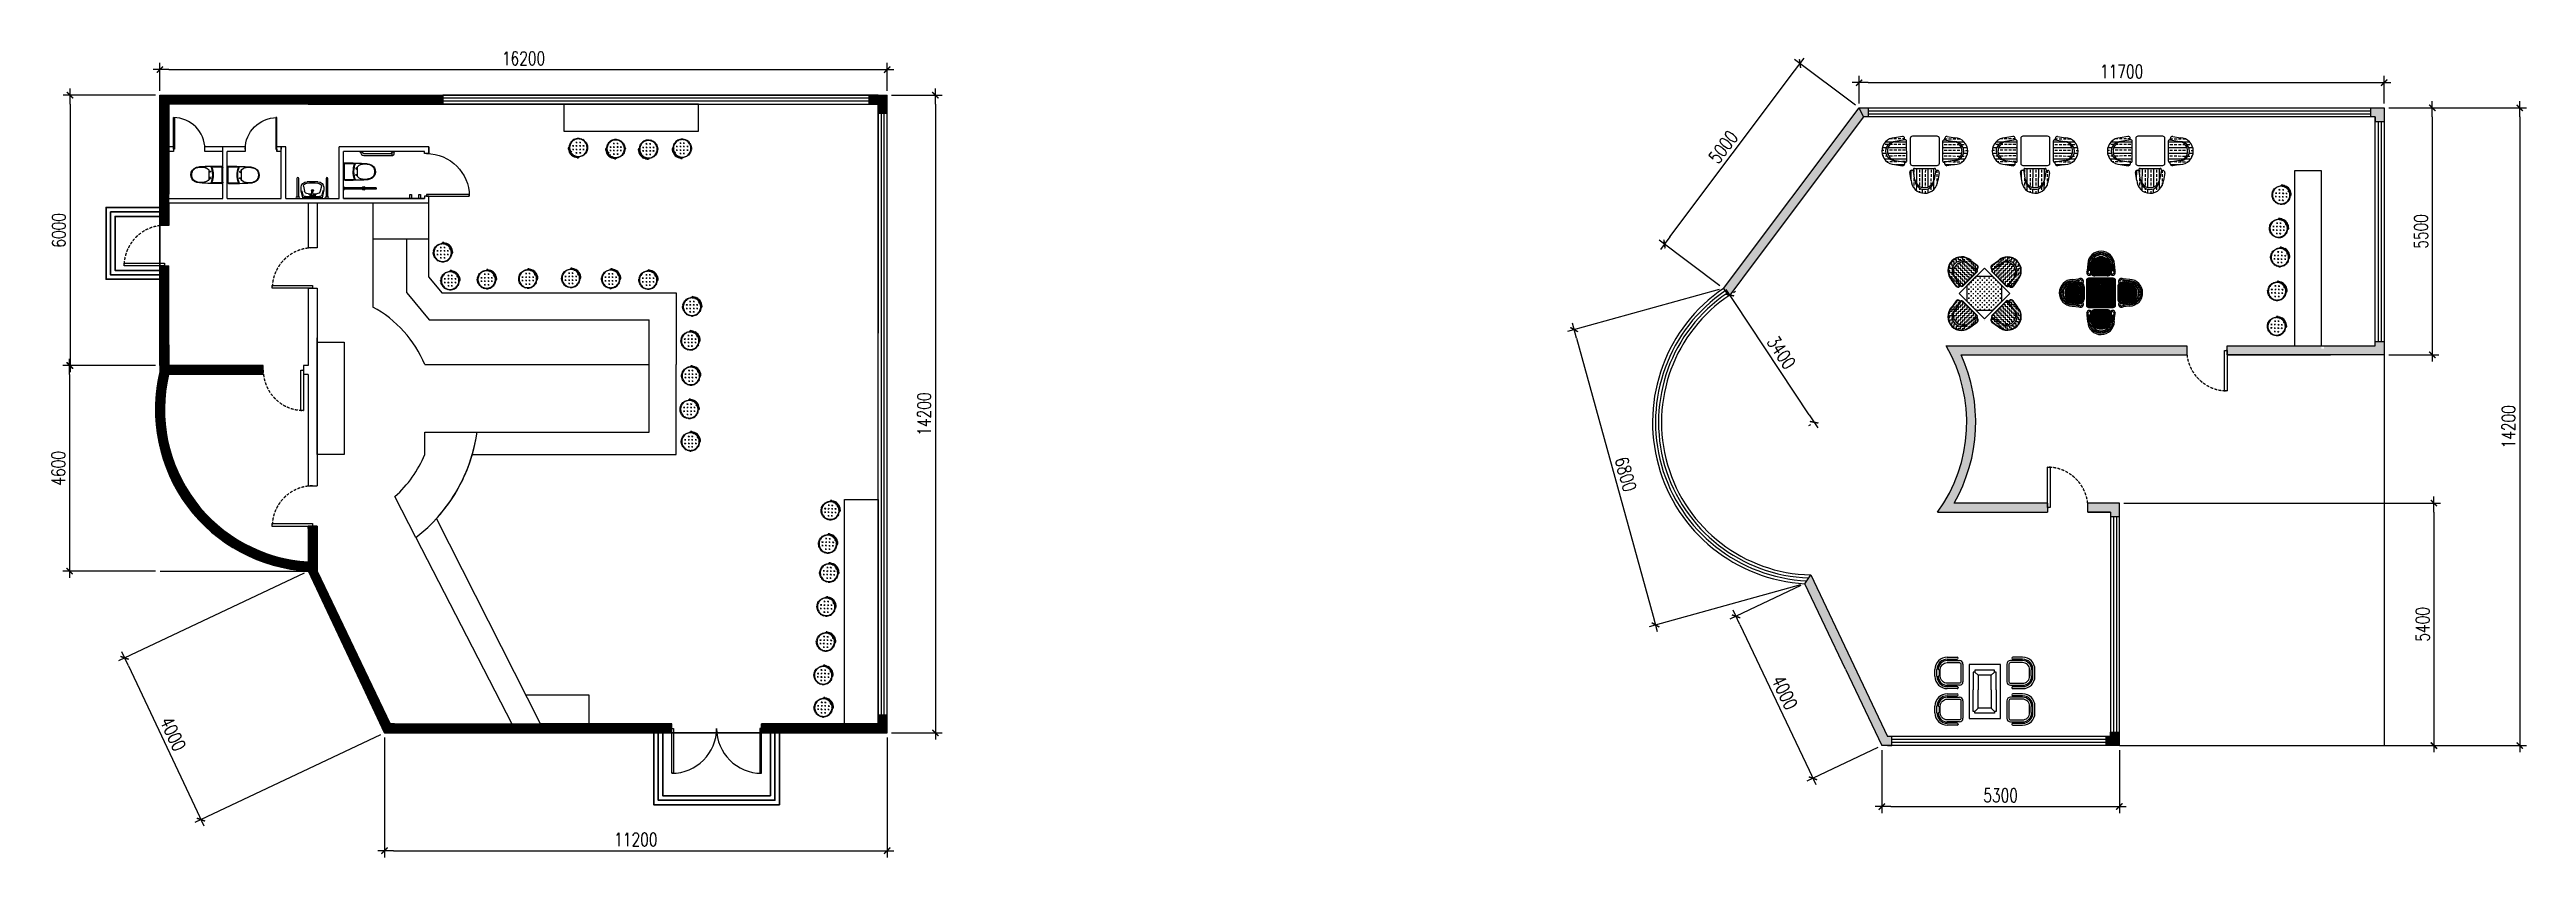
# Model space of a CAD drawing. Header units: millimetres. Extents: x -1966 to 205283, y -140015 to 7000.
# Drawn here: x 83015 to 138195, y -28530 to -10540 of the extents above; entities that cross this region are included whole.
import ezdxf

# ---------------------------------------------------------------- set-up
doc = ezdxf.new("R2010")
doc.units = ezdxf.units.MM
doc.header["$LTSCALE"] = 1000
doc.linetypes.add('HIDDEN4', pattern=[0.09375, 0.0625, -0.03125])
for name, color, linetype in [('ID-INDE-SANI', 2, 'Continuous'), ('ID-INDE-TPTN', 3, 'Continuous'), ('JJ', 7, 'Continuous'), ('WALL', 9, 'Continuous'), ('家具', 251, 'Continuous'), ('草图平面 01', 7, 'Continuous'), ('草图平面 03', 7, 'Continuous'), ('草图平面 09', 7, 'Continuous'), ('草图平面 11', 7, 'Continuous'), ('草图平面 12', 7, 'Continuous'), ('草图平面 13', 7, 'Continuous'), ('草图平面 14', 7, 'Continuous'), ('草图平面 15', 7, 'Continuous'), ('草图平面 16', 7, 'Continuous'), ('草图平面 17', 7, 'Continuous'), ('草图平面 18', 7, 'Continuous')]:
    doc.layers.add(name, color=color, linetype=linetype)
doc.layers.add('steps-1f', color=7, linetype='Continuous', lineweight=30)
doc.styles.add('.WA_Romans', font='romans.shx', dxfattribs={"width": 0.75})
doc.dimstyles.new('ID-100', dxfattribs={"dimscale": 100, "dimtxt": 3, "dimasz": 2, "dimexe": 1.5, "dimexo": 1, "dimgap": 1, "dimtad": 1, "dimtoh": 1, "dimdec": 0, "dimzin": 3, "dimdsep": 46, "dimtxsty": '.WA_Romans', "dimblk": 'ID_tick', "dimcen": 0, "dimdle": 1.5, "dimclrd": 8, "dimclre": 8, "dimclrt": 256, "dimadec": 0, "dimazin": 0, "dimtfac": 0.075, "dimtdec": 0, "dimtix": 1, "dimtmove": 2, "dimatfit": 1, "dimfxl": 1, "dimtolj": 1, "dimtzin": 0, "dimlwd": -1, "dimlwe": -1, "dimarcsym": 0})
pattern_1 = [(359.63847, (-125266.26, -25711.16), (-0.801354, -126.99747), []), (359.63847, (-125202.36, -25648.06), (-0.801354, -126.99747), [63.5, -31.75])]
pattern_2 = [(180.36153, (384897.09, -25711.16), (0.801354, -126.99747), []), (180.36153, (384833.19, -25648.06), (0.801354, -126.99747), [63.5, -31.75])]
pattern_3 = [(269.63847, (116899.17, 242298.57), (-126.99747, 0.801354), []), (269.63847, (116962.27, 242234.68), (-126.99747, 0.801354), [63.5, -31.75])]
pattern_4 = [(359.63847, (-127829.65, -25711.16), (-0.801354, -126.99747), []), (359.63847, (-127765.75, -25648.06), (-0.801354, -126.99747), [63.5, -31.75])]
pattern_5 = [(180.36153, (382333.7, -25711.16), (0.801354, -126.99747), []), (180.36153, (382269.8, -25648.06), (0.801354, -126.99747), [63.5, -31.75])]
pattern_6 = [(269.63847, (114335.78, 242298.57), (-126.99747, 0.801354), []), (269.63847, (114398.88, 242234.68), (-126.99747, 0.801354), [63.5, -31.75])]
pattern_7 = [(359.63847, (-130291.71, -25711.16), (-0.801354, -126.99747), []), (359.63847, (-130227.81, -25648.06), (-0.801354, -126.99747), [63.5, -31.75])]
pattern_8 = [(180.36153, (379871.64, -25711.16), (0.801354, -126.99747), []), (180.36153, (379807.74, -25648.06), (0.801354, -126.99747), [63.5, -31.75])]
pattern_9 = [(269.63847, (111873.72, 242298.57), (-126.99747, 0.801354), []), (269.63847, (111936.82, 242234.68), (-126.99747, 0.801354), [63.5, -31.75])]
pattern_10 = [(360, (182978.23, -97518.27), (47.625, 47.625), [47.625, -47.625]), (90, (183025.857, -97518.27), (-47.625, 47.625), [47.625, -47.625])]
pattern_11 = [(90, (182978.23, -97518.27), (-47.625, 47.625), [47.625, -47.625]), (180, (182978.23, -97470.643), (-47.625, -47.625), [47.625, -47.625])]
pattern_12 = [(0, (9325.0154, 0), (0, 3.4925), [2.54, -0.9525]), (90, (9325.0154, 0), (-3.4925, 2e-16), [2.54, -0.9525])]

msp = doc.modelspace()

# ---------------------------------------------------------------- blocks, each defined once
blk = doc.blocks.new('door-900')
blk.add_line((83036, -36718), (83056, -36718))
blk.add_lwpolyline([(83036, -35818), (83096, -35818), (83096, -36718), (83036, -36718)], close=True)
at = {"linetype": 'HIDDEN4'}
blk.add_arc((83036, -36718), 900, 0, 90, dxfattribs=at)
blk = doc.blocks.new('matong01')
for p, q in [((-88201, 15374), (-87861, 15374)), ((-88196, 15389), (-87866, 15389)), ((-88128, 15083), (-87928, 15083)), ((-88118, 15083), (-88108, 15113)), ((-88104, 15116), (-88095, 15116)), ((-88091, 15113), (-88080, 15083)), ((-87966, 15113), (-87976, 15083)), ((-87953, 15116), (-87961, 15116)), ((-87938, 15083), (-87948, 15113)), ((-88099, 14711), (-88103, 14707)), ((-87953, 14708), (-87957, 14711))]:
    blk.add_line(p, q)
for centre, radius, start, end in [((-88196, 15359), 30, 90, 180.424), ((-78905, 15428), 9321, 180.424, 183.4424), ((-88029, 14695), 462, 65.4075, 114.5925), ((-88201, 15364), 10, 90, 180.393), ((-78905, 15428), 9306, 180.393, 181.698), ((-87913, 14901), 298, 164.1403, 208.6381), ((-88197, 15152), 10, 181.698, 290.2364), ((-87900, 14908), 302, 154.7496, 208.3925), ((-88009, 14921), 201, 126.4028, 162.1573), ((-88029, 14695), 477, 69.8498, 110.2364), ((-88104, 15111), 4.75, 90, 161.4097), ((-88095, 15111), 4.75, 18.5903, 90), ((-87961, 15111), 4.75, 90, 161.4097), ((-87953, 15111), 4.75, 18.5903, 90), ((-88048, 14921), 201, 17.8427, 53.5972), ((-88157, 14908), 302, 331.5559, 25.2504), ((-87866, 15359), 30, 0.6676, 90), ((-87861, 15152), 10, 249.8498, 359.3948), ((-88143, 14901), 298, 340.5406, 15.8597), ((-87861, 15364), 10, 0.698, 90), ((-97156, 15251), 9306, 359.3948, 0.698), ((-93715, 15246), 5881, 356.3553, 1.1062), ((-88031, 14848), 170, 212.1281, 271.0032), ((-88031, 14848), 158, 212.0261, 242.9663), ((-88031, 14848), 153, 243.725, 271.1087), ((-88025, 14848), 170, 268.9968, 344.0306), ((-88025, 14848), 153, 268.8913, 296.4183), ((-88025, 14848), 158, 297.1668, 327.8719)]:
    blk.add_arc(centre, radius, start, end)
blk = doc.blocks.new('g2')
at = {"color": 4, "linetype": 'Continuous'}
for p, q in [((-98115, -90879), (-98115, -90819)), ((-98075, -90879), (-98075, -90819))]:
    blk.add_line(p, q, dxfattribs=at)
for points in [[(-98750, -90889), (-98840, -90889), (-98830, -90879), (-98760, -90879), (-98750, -90889)], [(-98050, -90889), (-98140, -90889), (-98130, -90879), (-98060, -90879), (-98050, -90889)]]:
    blk.add_lwpolyline(points, dxfattribs=at)
for points in [[(-98815, -90879), (-98815, -90874, -0.414214), (-98740, -90799), (-98095, -90799)], [(-98775, -90879), (-98775, -90874, -0.414214), (-98740, -90839), (-98115, -90839)]]:
    blk.add_lwpolyline(points, format="xyb", dxfattribs=at)
blk.add_arc((-98095, -90819), 20, 359.9999, 180.2065, dxfattribs=at)
blk = doc.blocks.new('qr244')
at = {"color": 4}
blk.add_lwpolyline([(-45, 0), (-35, -10), (35, -10), (45, 0)], dxfattribs=at)
blk.add_lwpolyline([(-20, -10), (-20, -710, 1), (20, -710), (20, -10)], format="xyb", dxfattribs=at)
blk.add_circle((0, -450), 20, dxfattribs=at)
for start, end in [(119.9966, 240.0034), (300.0034, 59.9966)]:
    blk.add_arc((0, -450), 40, start, end, dxfattribs=at)
blk = doc.blocks.new('1w')
blk.add_blockref('matong01', (88031, -15389))
at = {"rotation": 270}
blk.add_blockref('g2', (90439, -99195), dxfattribs=at)
at = {"color": 1}
blk.add_blockref('qr244', (375, 0), dxfattribs=at)
blk = doc.blocks.new('door-2000')
for points in [[(97176, -47579), (97216, -47579), (97216, -48579), (97176, -48579)], [(99176, -47579), (99136, -47579), (99136, -48579), (99176, -48579)]]:
    blk.add_lwpolyline(points, close=True)
for centre, start, end in [((97176, -47579), 270, 0), ((99176, -47579), 180, 270)]:
    blk.add_arc(centre, 1000, start, end)
blk = doc.blocks.new('ID_tick')
at = {"color": 0, "linetype": 'ByBlock'}
blk.add_line((-1, 0), (0.75, 0), dxfattribs=at)
blk.add_lwpolyline([(-0.35, -0.35, 0.16, 0.16, 0), (0.35, 0.35, 0.127, 0.127, 0)], format="xyseb", dxfattribs=at)
blk = doc.blocks.new('*D23')
at = {"color": 8, "transparency": 16777216}
for p, q in [((85475, -11456), (85475, -10837)), ((85675, -10987), (101475, -10987)), ((101675, -11456), (101675, -10837))]:
    blk.add_line(p, q, dxfattribs=at)
at = {"layer": 'Defpoints', "color": 0, "transparency": 16777216}
for p in [(101675, -10987), (85475, -11556), (101675, -11556)]:
    blk.add_point(p, dxfattribs=at)
at = {"color": 8, "transparency": 16777216, "xscale": 200, "yscale": 200, "zscale": 200, "rotation": 180}
blk.add_blockref('ID_tick', (85475, -10987), dxfattribs=at)
at = {"color": 8, "transparency": 16777216, "xscale": 200, "yscale": 200, "zscale": 200}
blk.add_blockref('ID_tick', (101675, -10987), dxfattribs=at)
at = {"transparency": 16777216, "insert": (93575, -10737), "char_height": 300, "attachment_point": 5, "style": '.WA_Romans'}
blk.add_mtext('\\A1;16200', dxfattribs=at)
blk = doc.blocks.new('*D24')
at = {"color": 8, "transparency": 16777216}
for p, q in [((101775, -11556), (102900, -11556)), ((102750, -11756), (102750, -25556)), ((101775, -25756), (102900, -25756))]:
    blk.add_line(p, q, dxfattribs=at)
at = {"layer": 'Defpoints', "color": 0, "transparency": 16777216}
for p in [(101675, -11556), (101675, -25756), (102750, -25756)]:
    blk.add_point(p, dxfattribs=at)
at = {"color": 8, "transparency": 16777216, "xscale": 200, "yscale": 200, "zscale": 200}
for p, rotation in [((102750, -11556), 90), ((102750, -25756), 270)]:
    blk.add_blockref('ID_tick', p, dxfattribs=dict(at, rotation=rotation))
at = {"transparency": 16777216, "insert": (102500, -18656), "char_height": 300, "attachment_point": 5, "rotation": 90, "style": '.WA_Romans'}
blk.add_mtext('\\A1;14200', dxfattribs=at)
blk = doc.blocks.new('door-700')
blk.add_lwpolyline([(82086, -33636), (82106, -33636), (82106, -34336), (82086, -34336)], close=True)
blk.add_arc((82086, -34336), 700, 0, 90)
blk = doc.blocks.new('door-950')
blk.add_lwpolyline([(77432, -33763), (78382, -33763), (78382, -33803), (77432, -33803)], close=True)
blk.add_arc((77432, -33763), 950, 270, 0)
blk = doc.blocks.new('A1138DE')
for p, q in [((-0.52, 0.57), (-0.52, 0.42)), ((-0.51, 0.36), (-0.44, 0)), ((-0.5, 0.4), (-0.43, 0.15)), ((-0.44, 0), (0.44, 0)), ((-0.41, 0.63), (-0.36, 0.35)), ((0.32, 0.06), (-0.32, 0.06)), ((-0.03, 0.22), (-0.2, 0.22)), ((-0.12, 0.15), (-0.12, 0.1)), ((-0.08, 0.15), (-0.12, 0.15)), ((0.12, 0.1), (-0.12, 0.1)), ((-0.08, 0.17), (-0.08, 0.1)), ((-0.04, 0.17), (-0.08, 0.17)), ((-0.04, 0.14), (-0.02, 0.34)), ((0.04, 0.14), (0.02, 0.34)), ((0.2, 0.22), (0.03, 0.22)), ((0.08, 0.17), (0.04, 0.17)), ((0.08, 0.17), (0.08, 0.1)), ((0.12, 0.15), (0.08, 0.15)), ((0.12, 0.15), (0.12, 0.1)), ((0.41, 0.63), (0.36, 0.35)), ((0.5, 0.4), (0.43, 0.15)), ((0.44, 0), (0.51, 0.36)), ((0.52, 0.42), (0.52, 0.57))]:
    blk.add_line(p, q)
for centre, radius, start, end in [((-0.22, 0.57), 0.3, 94.3358, 180), ((-0.22, 0.42), 0.3, 180, 191.5922), ((-0.32, 0.18), 0.12, 195, 270), ((-0.25, 0.63), 0.16, 90, 180), ((-0.2, 0.38), 0.16, 190, 270), ((0, -2.33), 3.13, 85.4188, 94.5812), ((0, -2.33), 3.21, 85.6642, 94.3358), ((0, 0.39), 0.05, 292.5135, 247.4865), ((0, 0.39), 0.038, 288.5269, 251.4731), ((0, 0.14), 0.04, 180, 0), ((0, 0.34), 0.02, 0.0039, 180.0039), ((0.2, 0.38), 0.16, 270, 350), ((0.22, 0.57), 0.3, 0, 85.6642), ((0.25, 0.63), 0.16, 0, 90), ((0.32, 0.18), 0.12, 270, 345), ((0.22, 0.42), 0.3, 348.4078, 360)]:
    blk.add_arc(centre, radius, start, end)
blk = doc.blocks.new('cwxs')
at = {"color": 4, "linetype": 'Continuous'}
for p, q in [((-103569, -83170), (-103579, -83180)), ((-103579, -83180), (-103579, -83250)), ((-103579, -83250), (-103569, -83260)), ((-103569, -83820), (-103579, -83830)), ((-103579, -83830), (-103579, -83900)), ((-103579, -83900), (-103569, -83910))]:
    blk.add_line(p, q, dxfattribs=at)
at = {"layer": '家具', "color": 4}
for points in [[(-103579, -83195), (-103999, -83195, 1), (-103999, -83235), (-103579, -83235)], [(-103579, -83845), (-103999, -83845, 1), (-103999, -83885), (-103579, -83885)]]:
    blk.add_lwpolyline(points, format="xyb", dxfattribs=at)
at = {"xscale": -487.5, "yscale": 412.5, "zscale": 487.5, "rotation": 90}
blk.add_blockref('A1138DE', (-103569, -83540), dxfattribs=at)
blk = doc.blocks.new('*D31')
at = {"color": 8, "transparency": 16777216}
for p, q in [((85375, -11556), (83321, -11556)), ((83471, -11756), (83471, -17376)), ((85375, -17576), (83321, -17576))]:
    blk.add_line(p, q, dxfattribs=at)
at = {"layer": 'Defpoints', "color": 0, "transparency": 16777216}
for p in [(85475, -11556), (83471, -17576), (85475, -17576)]:
    blk.add_point(p, dxfattribs=at)
at = {"color": 8, "transparency": 16777216, "xscale": 200, "yscale": 200, "zscale": 200}
for p, rotation in [((83471, -11556), 90), ((83471, -17576), 270)]:
    blk.add_blockref('ID_tick', p, dxfattribs=dict(at, rotation=rotation))
at = {"transparency": 16777216, "insert": (83221, -14566), "char_height": 300, "attachment_point": 5, "rotation": 90, "style": '.WA_Romans'}
blk.add_mtext('\\A1;6000', dxfattribs=at)
blk = doc.blocks.new('*D32')
at = {"color": 8, "transparency": 16777216}
for p, q in [((85375, -17576), (83311, -17576)), ((83461, -17776), (83461, -21954)), ((85375, -22154), (83311, -22154))]:
    blk.add_line(p, q, dxfattribs=at)
at = {"layer": 'Defpoints', "color": 0, "transparency": 16777216}
for p in [(85475, -17576), (83461, -22154), (85475, -22154)]:
    blk.add_point(p, dxfattribs=at)
at = {"color": 8, "transparency": 16777216, "xscale": 200, "yscale": 200, "zscale": 200}
for p, rotation in [((83461, -17576), 90), ((83461, -22154), 270)]:
    blk.add_blockref('ID_tick', p, dxfattribs=dict(at, rotation=rotation))
at = {"transparency": 16777216, "insert": (83211, -19865), "char_height": 300, "attachment_point": 5, "rotation": 90, "style": '.WA_Romans'}
blk.add_mtext('\\A1;4600', dxfattribs=at)
blk = doc.blocks.new('*D33')
at = {"color": 8, "transparency": 16777216}
for p, q in [((88685, -22196), (84550, -24150)), ((84772, -24266), (86303, -27507)), ((90387, -25799), (86253, -27752))]:
    blk.add_line(p, q, dxfattribs=at)
at = {"layer": 'Defpoints', "color": 0, "transparency": 16777216}
for p in [(88775, -22154), (90477, -25756), (86388, -27688)]:
    blk.add_point(p, dxfattribs=at)
at = {"color": 8, "transparency": 16777216, "xscale": 200, "yscale": 200, "zscale": 200}
for p, rotation in [((84686, -24085), 115.2897295827001), ((86388, -27688), 295.2897295827001)]:
    blk.add_blockref('ID_tick', p, dxfattribs=dict(at, rotation=rotation))
at = {"transparency": 16777216, "insert": (85763, -25780), "char_height": 300, "attachment_point": 5, "rotation": 295.2897, "style": '.WA_Romans'}
blk.add_mtext('\\A1;4000', dxfattribs=at)
blk = doc.blocks.new('*D34')
at = {"color": 8, "transparency": 16777216}
for p, q in [((90477, -25856), (90477, -28530)), ((101675, -25856), (101675, -28530)), ((90677, -28380), (101475, -28380))]:
    blk.add_line(p, q, dxfattribs=at)
at = {"layer": 'Defpoints', "color": 0, "transparency": 16777216}
for p in [(90477, -25756), (101675, -25756), (101675, -28380)]:
    blk.add_point(p, dxfattribs=at)
at = {"color": 8, "transparency": 16777216, "xscale": 200, "yscale": 200, "zscale": 200, "rotation": 180}
blk.add_blockref('ID_tick', (90477, -28380), dxfattribs=at)
at = {"color": 8, "transparency": 16777216, "xscale": 200, "yscale": 200, "zscale": 200}
blk.add_blockref('ID_tick', (101675, -28380), dxfattribs=at)
at = {"transparency": 16777216, "insert": (96076, -28130), "char_height": 300, "attachment_point": 5, "style": '.WA_Romans'}
blk.add_mtext('\\A1;11200', dxfattribs=at)
blk = doc.blocks.new('*D35')
at = {"color": 8, "transparency": 16777216}
for p, q in [((123326, -11739), (123326, -11127)), ((123526, -11277), (134826, -11277)), ((135026, -11739), (135026, -11127))]:
    blk.add_line(p, q, dxfattribs=at)
at = {"layer": 'Defpoints', "color": 0, "transparency": 16777216}
for p in [(135026, -11277), (123326, -11839), (135026, -11839)]:
    blk.add_point(p, dxfattribs=at)
at = {"color": 8, "transparency": 16777216, "xscale": 200, "yscale": 200, "zscale": 200, "rotation": 180}
blk.add_blockref('ID_tick', (123326, -11277), dxfattribs=at)
at = {"color": 8, "transparency": 16777216, "xscale": 200, "yscale": 200, "zscale": 200}
blk.add_blockref('ID_tick', (135026, -11277), dxfattribs=at)
at = {"transparency": 16777216, "insert": (129176, -11027), "char_height": 300, "attachment_point": 5, "style": '.WA_Romans'}
blk.add_mtext('\\A1;11700', dxfattribs=at)
blk = doc.blocks.new('*D36')
at = {"color": 8, "transparency": 16777216}
for p, q in [((135126, -11839), (138195, -11839)), ((138045, -12039), (138045, -25839)), ((135126, -26039), (138195, -26039))]:
    blk.add_line(p, q, dxfattribs=at)
at = {"layer": 'Defpoints', "color": 0, "transparency": 16777216}
for p in [(135026, -11839), (135026, -26039), (138045, -26039)]:
    blk.add_point(p, dxfattribs=at)
at = {"color": 8, "transparency": 16777216, "xscale": 200, "yscale": 200, "zscale": 200}
for p, rotation in [((138045, -11839), 90), ((138045, -26039), 270)]:
    blk.add_blockref('ID_tick', p, dxfattribs=dict(at, rotation=rotation))
at = {"transparency": 16777216, "insert": (137795, -18939), "char_height": 300, "attachment_point": 5, "rotation": 90, "style": '.WA_Romans'}
blk.add_mtext('\\A1;14200', dxfattribs=at)
blk = doc.blocks.new('*D37')
at = {"color": 8, "transparency": 16777216}
for p, q in [((123834, -26139), (123834, -27547)), ((129126, -26139), (129126, -27547)), ((124034, -27397), (128926, -27397))]:
    blk.add_line(p, q, dxfattribs=at)
at = {"layer": 'Defpoints', "color": 0, "transparency": 16777216}
for p in [(123834, -26039), (129126, -26039), (129126, -27397)]:
    blk.add_point(p, dxfattribs=at)
at = {"color": 8, "transparency": 16777216, "xscale": 200, "yscale": 200, "zscale": 200, "rotation": 180}
blk.add_blockref('ID_tick', (123834, -27397), dxfattribs=at)
at = {"color": 8, "transparency": 16777216, "xscale": 200, "yscale": 200, "zscale": 200}
blk.add_blockref('ID_tick', (129126, -27397), dxfattribs=at)
at = {"transparency": 16777216, "insert": (126480, -27147), "char_height": 300, "attachment_point": 5, "style": '.WA_Romans'}
blk.add_mtext('\\A1;5300', dxfattribs=at)
blk = doc.blocks.new('*D38')
at = {"color": 8, "transparency": 16777216}
for p, q in [((122030, -22476), (120451, -23227)), ((120673, -23343), (122214, -26587)), ((123743, -26082), (122165, -26832))]:
    blk.add_line(p, q, dxfattribs=at)
at = {"layer": 'Defpoints', "color": 0, "transparency": 16777216}
for p in [(122120, -22433), (123834, -26039), (122300, -26768)]:
    blk.add_point(p, dxfattribs=at)
at = {"color": 8, "transparency": 16777216, "xscale": 200, "yscale": 200, "zscale": 200}
for p, rotation in [((120587, -23162), 115.4159426985167), ((122300, -26768), 295.4159426985167)]:
    blk.add_blockref('ID_tick', p, dxfattribs=dict(at, rotation=rotation))
at = {"transparency": 16777216, "insert": (121669, -24858), "char_height": 300, "attachment_point": 5, "rotation": 295.4159, "style": '.WA_Romans'}
blk.add_mtext('\\A1;4000', dxfattribs=at)
blk = doc.blocks.new('*D39')
at = {"color": 8, "transparency": 16777216}
for p, q in [((119112, -14711), (121890, -11011)), ((123246, -11779), (121891, -10761)), ((120227, -15798), (118872, -14781))]:
    blk.add_line(p, q, dxfattribs=at)
at = {"layer": 'Defpoints', "color": 0, "transparency": 16777216}
for p in [(122011, -10852), (123326, -11839), (120307, -15858)]:
    blk.add_point(p, dxfattribs=at)
at = {"color": 8, "transparency": 16777216, "xscale": 200, "yscale": 200, "zscale": 200}
for p, rotation in [((122011, -10852), 53.09245351918651), ((118992, -14871), 233.0924535191865)]:
    blk.add_blockref('ID_tick', p, dxfattribs=dict(at, rotation=rotation))
at = {"transparency": 16777216, "insert": (120301, -12711), "char_height": 300, "attachment_point": 5, "rotation": 53.0925, "style": '.WA_Romans'}
blk.add_mtext('\\A1;5000', dxfattribs=at)
blk = doc.blocks.new('*D40')
at = {"color": 8, "transparency": 16777216}
for p, q in [((120530, -15950), (120572, -15923)), ((122215, -18673), (120557, -16172)), ((122242, -18895), (122201, -18922))]:
    blk.add_line(p, q, dxfattribs=at)
at = {"layer": 'Defpoints', "color": 0, "transparency": 16777216}
for p in [(120447, -16006), (120447, -16006), (122326, -18839)]:
    blk.add_point(p, dxfattribs=at)
at = {"color": 8, "transparency": 16777216, "xscale": 200, "yscale": 200, "zscale": 200}
for p, rotation in [((120447, -16006), 123.5466759354622), ((122326, -18839), 303.5466759354622)]:
    blk.add_blockref('ID_tick', p, dxfattribs=dict(at, rotation=rotation))
at = {"transparency": 16777216, "insert": (121595, -17284), "char_height": 300, "attachment_point": 5, "rotation": 303.5467, "style": '.WA_Romans'}
blk.add_mtext('\\A1;3400', dxfattribs=at)
blk = doc.blocks.new('*D41')
at = {"color": 8, "transparency": 16777216}
for p, q in [((120211, -15885), (116834, -16816)), ((117032, -16969), (118738, -23158)), ((122024, -22460), (118647, -23391))]:
    blk.add_line(p, q, dxfattribs=at)
at = {"layer": 'Defpoints', "color": 0, "transparency": 16777216}
for p in [(120307, -15858), (122120, -22433), (118792, -23351)]:
    blk.add_point(p, dxfattribs=at)
at = {"color": 8, "transparency": 16777216, "xscale": 200, "yscale": 200, "zscale": 200}
for p, rotation in [((116979, -16776), 105.4140533714245), ((118792, -23351), 285.4140533714246)]:
    blk.add_blockref('ID_tick', p, dxfattribs=dict(at, rotation=rotation))
at = {"transparency": 16777216, "insert": (118126, -19997), "char_height": 300, "attachment_point": 5, "rotation": 285.4141, "style": '.WA_Romans'}
blk.add_mtext('\\A1;6800', dxfattribs=at)
blk = doc.blocks.new('*D42')
at = {"color": 8, "transparency": 16777216}
for p, q in [((129226, -20639), (136283, -20639)), ((136133, -20839), (136133, -25839)), ((129226, -26039), (136283, -26039))]:
    blk.add_line(p, q, dxfattribs=at)
at = {"layer": 'Defpoints', "color": 0, "transparency": 16777216}
for p in [(129126, -20639), (129126, -26039), (136133, -26039)]:
    blk.add_point(p, dxfattribs=at)
at = {"color": 8, "transparency": 16777216, "xscale": 200, "yscale": 200, "zscale": 200}
for p, rotation in [((136133, -20639), 90), ((136133, -26039), 270)]:
    blk.add_blockref('ID_tick', p, dxfattribs=dict(at, rotation=rotation))
at = {"transparency": 16777216, "insert": (135883, -23339), "char_height": 300, "attachment_point": 5, "rotation": 90, "style": '.WA_Romans'}
blk.add_mtext('\\A1;5400', dxfattribs=at)
blk = doc.blocks.new('*D43')
at = {"color": 8, "transparency": 16777216}
for p, q in [((135126, -11839), (136246, -11839)), ((136096, -12039), (136096, -17139)), ((135126, -17339), (136246, -17339))]:
    blk.add_line(p, q, dxfattribs=at)
at = {"layer": 'Defpoints', "color": 0, "transparency": 16777216}
for p in [(135026, -11839), (135026, -17339), (136096, -17339)]:
    blk.add_point(p, dxfattribs=at)
at = {"color": 8, "transparency": 16777216, "xscale": 200, "yscale": 200, "zscale": 200}
for p, rotation in [((136096, -11839), 90), ((136096, -17339), 270)]:
    blk.add_blockref('ID_tick', p, dxfattribs=dict(at, rotation=rotation))
at = {"transparency": 16777216, "insert": (135846, -14589), "char_height": 300, "attachment_point": 5, "rotation": 90, "style": '.WA_Romans'}
blk.add_mtext('\\A1;5500', dxfattribs=at)

# ---------------------------------------------------------------- dimensions: what is measured, and where the dimension line sits
for base, p1, p2, picture, middle in [((101675.1, -10986.7), (85475.1, -11556.3), (101675.1, -11556.3), '*D23', (93575.1, -10736.7)), ((135025.8, -11277.1), (123325.8, -11839.3), (135025.8, -11839.3), '*D35', (129175.8, -11027.1))]:
    dim = msp.add_linear_dim(base=base, p1=p1, p2=p2, dimstyle='ID-100')
    dim.commit()
    dim.dimension.update_dxf_attribs({"geometry": picture, "text_midpoint": middle})
for p1, p2, distance, text, picture, middle in [((120307.4, -15858.4), (123325.8, -11839.3), 1644.9, '5000', '*D39', (120301.4, -12710.9)), ((120307.4, -15858.4), (122120.2, -22433.5), -3452.8, '6800', '*D41', (118126.2, -19997.2)), ((88775.1, -22153.5), (90477.3, -25756.3), -4522.4, '4000', '*D33', (85763.3, -25780)), ((122120.2, -22433.5), (123833.6, -26039.3), -1697.8, '4000', '*D38', (121669.2, -24857.8))]:
    dim = msp.add_aligned_dim(p1=p1, p2=p2, distance=distance, text=text, dimstyle='ID-100')
    dim.commit()
    dim.dimension.update_dxf_attribs({"geometry": picture, "text_midpoint": middle})
for base, p1, p2, text, picture, middle in [((83471.4, -17576.5), (85475.1, -11556.3), (85475.1, -17576.5), '6000', '*D31', (83221.4, -14566.4)), ((83461.5, -22153.5), (85475.1, -17576.5), (85475.1, -22153.5), '4600', '*D32', (83211.5, -19865))]:
    dim = msp.add_linear_dim(base=base, p1=p1, p2=p2, angle=90, text=text, dimstyle='ID-100')
    dim.commit()
    dim.dimension.update_dxf_attribs({"geometry": picture, "text_midpoint": middle})
for base, p1, p2, picture, middle in [((102750.3, -25756.3), (101675.1, -11556.3), (101675.1, -25756.3), '*D24', (102500.3, -18656.3)), ((136096, -17339.3), (135025.8, -11839.3), (135025.8, -17339.3), '*D43', (135846, -14589.3)), ((136132.7, -26039.3), (129125.8, -20639.3), (129125.8, -26039.3), '*D42', (135882.7, -23339.3))]:
    dim = msp.add_linear_dim(base=base, p1=p1, p2=p2, angle=90, dimstyle='ID-100')
    dim.commit()
    dim.dimension.update_dxf_attribs({"geometry": picture, "text_midpoint": middle})
for p1, p2, distance, picture, middle in [((135025.8, -11839.3), (135025.8, -26039.3), 3018.8, '*D36', (137794.7, -18939.3)), ((122325.8, -18839.3), (120446.9, -16005.7), 0, '*D40', (121594.7, -17284.3))]:
    dim = msp.add_aligned_dim(p1=p1, p2=p2, distance=distance, dimstyle='ID-100')
    dim.commit()
    dim.dimension.update_dxf_attribs({"geometry": picture, "text_midpoint": middle})
for base, p1, p2, text, picture, middle in [((101675.1, -28379.5), (90477.3, -25756.3), (101675.1, -25756.3), '11200', '*D34', (96076.2, -28129.5)), ((129125.8, -27397), (123833.6, -26039.3), (129125.8, -26039.3), '5300', '*D37', (126479.7, -27147))]:
    dim = msp.add_linear_dim(base=base, p1=p1, p2=p2, text=text, dimstyle='ID-100')
    dim.commit()
    dim.dimension.update_dxf_attribs({"geometry": picture, "text_midpoint": middle})

# ---------------------------------------------------------------- hatches: boundary and pattern name
h = msp.add_hatch()
h.set_pattern_fill('ANSI32', color=256)
h.set_pattern_definition([(45, (-300.8124, 21923.082), (-3.36759605, 3.36759605), []), (45, (-298.5674, 21923.082), (-3.36759605, 3.36759605), [])])
h.paths.add_polyline_path([(91775.1, -11556.3), (85475.1, -11556.3), (85475.1, -14456.3), (85675.1, -14456.3), (85675.1, -13956.3), (85675.1, -11756.3), (91775.1, -11756.3)])
h.paths.add_polyline_path([(85475.1, -17576.5), (85475.1, -17713.6, 0.468176), (88775.1, -22150.7), (90477.3, -25756.3), (91477.3, -25756.3), (96875.1, -25756.3), (96875.1, -25656.3), (96875.1, -25556.3), (90698.4, -25556.3), (90602.7, -25556.3), (88975.1, -22156.3), (88975.1, -21156.3), (88775.1, -21156.3), (88775.1, -21950.4, -0.4657055), (85665.7, -17776.5), (87775.1, -17776.5), (87775.1, -17576.5), (85668.5, -17576.5), (85675.1, -17076.5), (85675.1, -15356.3), (85475.1, -15356.3)])
h.paths.add_polyline_path([(100725.1, -25556.3), (98875.1, -25556.3), (98875.1, -25756.3), (101675.1, -25756.3), (101675.1, -25356.3), (101475.1, -25356.3), (101475.1, -25556.3)])
h.paths.add_polyline_path([(101675.1, -11556.3), (101275.1, -11556.3), (101275.1, -11756.3), (101475.1, -11756.3), (101475.1, -11956.3), (101675.1, -11956.3)])
h = msp.add_hatch()
h.set_pattern_fill('ANGLE', color=256)
h.set_pattern_definition(pattern_12)
h.paths.add_polyline_path([(123206.5, -24253.5), (122249, -22238.5), (122120.2, -22433.5), (123025.8, -24339.3), (123833.6, -26039.3), (124060, -26039.3), (124060, -25839.3), (123960, -25839.3)])
h.paths.add_polyline_path([(125598.4, -17339.3), (130625.8, -17339.3), (130625.8, -17139.5), (125270.3, -17139.3, -0.2963648), (125075.4, -20839.3), (125319.2, -20839.3), (127525.8, -20839.3), (127525.8, -20639.3), (125443.5, -20639.3, 0.2429618)])
h.paths.add_polyline_path([(129125.8, -20639.3), (128425.8, -20639.3), (128425.8, -20839.3), (128925.8, -20839.3), (128925.8, -20939.3), (129125.8, -20939.3)])
h.paths.add_polyline_path([(135025.8, -17039.3), (134825.8, -17039.3), (134825.8, -17139.3), (133685.8, -17139.3), (133685.8, -17199.3), (133625.8, -17199.3), (133625.8, -17139.3), (131525.8, -17139.3), (131525.8, -17339.3), (135025.8, -17339.3)])
h.paths.add_polyline_path([(120990.7, -15281.6), (123425.7, -12039.3), (123325.8, -11839.3), (120307.4, -15858.4), (120363.5, -15941.2), (120419.5, -16024, -0.0024254), (120446.9, -16005.7)])
h.paths.add_polyline_path([(123525.7, -11839.3), (123425.7, -11839.3), (123325.8, -11839.3), (123425.7, -12039.3), (123525.7, -12039.3)])
h.paths.add_polyline_path([(135025.8, -11839.3), (134725.8, -11839.3), (134725.8, -12039.3), (134825.8, -12039.3), (134825.8, -12139.3), (135025.8, -12139.3)])
h = msp.add_hatch()
h.set_pattern_fill('ZIGZAG', color=165, scale=15, angle=360, style=0)
h.set_pattern_definition(pattern_10)
h.paths.add_polyline_path([(126484.1, -15312.4), (126298.3, -15445.2, 0.4634546), (126295, -15483.9), (126613.1, -15802, 0.4634546), (126651.9, -15798.8), (126784.6, -15612.9, 0.8104418)])
h.paths.add_polyline_path([(126784.6, -15612.9), (126659.4, -15788.2), (126684.9, -15813.7, 0.4634546), (126749.5, -15808.3), (126850.1, -15667.6, 0.9747047), (126429.5, -15247), (126288.7, -15347.5, 0.4634546), (126283.4, -15412.2), (126308.8, -15437.6), (126484.1, -15312.4, -1)])
h = msp.add_hatch()
h.set_pattern_fill('ZIGZAG', color=165, scale=15, angle=360, style=0)
h.set_pattern_definition(pattern_10)
h.paths.add_polyline_path([(125459.8, -16336.7), (125592.5, -16150.9, -0.4634546), (125631.3, -16147.7), (125949.4, -16465.7, -0.4634546), (125946.2, -16504.5), (125760.3, -16637.3, -0.8104418)])
h.paths.add_polyline_path([(125760.3, -16637.3), (125935.6, -16512), (125961.1, -16537.5, -0.4634546), (125955.7, -16602.1), (125815, -16702.7, -0.9747047), (125394.4, -16282.1), (125494.9, -16141.3, -0.4634546), (125559.5, -16136), (125585, -16161.4), (125459.8, -16336.7, 1)])
h = msp.add_hatch()
h.set_pattern_fill('ANGLE', color=256)
h.set_pattern_definition(pattern_12)
h.paths.add_polyline_path([(129125.8, -26039.3), (129125.8, -25739.3), (128925.8, -25739.3), (128925.8, -25839.3), (128825.8, -25839.3), (128825.8, -26039.3)])
at = {"layer": 'WALL'}
h = msp.add_hatch(dxfattribs=at)
h.set_pattern_fill('ANSI33', color=30, scale=20, angle=494.87448, style=0)
h.set_pattern_definition(pattern_8)
h.paths.add_polyline_path([(124129.3, -12588.6), (124354.4, -12549.6, -0.4634546), (124384.2, -12574.6), (124387.1, -13024.4, -0.4634546), (124357.5, -13049.7), (124132, -13013.6, -0.8104418)])
h.paths.add_polyline_path([(124132, -13013.6), (124344.7, -13047.7), (124345, -13083.7, -0.4634546), (124295.7, -13125.9), (124124.9, -13098.5, -0.9747047), (124121.2, -12503.7), (124291.6, -12474.2, -0.4634546), (124341.4, -12515.8), (124341.6, -12551.8), (124129.3, -12588.6, 1)])
h = msp.add_hatch(dxfattribs=at)
h.set_pattern_fill('ANSI33', color=30, scale=20, angle=494.87448, style=0)
h.set_pattern_definition(pattern_8)
h.paths.add_polyline_path([(124129.3, -12588.6), (124354.4, -12549.6, -0.4634546), (124384.2, -12574.6), (124387.1, -13024.4, -0.4634546), (124357.5, -13049.7), (124132, -13013.6, -0.8104418)])
h.paths.add_polyline_path([(124132, -13013.6), (124344.7, -13047.7), (124345, -13083.7, -0.4634546), (124295.7, -13125.9), (124124.9, -13098.5, -0.9747047), (124121.2, -12503.7), (124291.6, -12474.2, -0.4634546), (124341.4, -12515.8), (124341.6, -12551.8), (124129.3, -12588.6, 1)])
h = msp.add_hatch(dxfattribs=at)
h.set_pattern_fill('ANSI33', color=30, scale=20, angle=494.87448, style=0)
h.set_pattern_definition(pattern_7)
h.paths.add_polyline_path([(125450.6, -12588.6), (125225.5, -12549.6, 0.4634546), (125195.7, -12574.6), (125192.8, -13024.4, 0.4634546), (125222.4, -13049.7), (125447.9, -13013.6, 0.8104418)])
h.paths.add_polyline_path([(125447.9, -13013.6), (125235.2, -13047.7), (125235, -13083.7, 0.4634546), (125284.2, -13125.9), (125455, -13098.5, 0.9747047), (125458.8, -12503.7), (125288.3, -12474.2, 0.4634546), (125238.6, -12515.8), (125238.3, -12551.8), (125450.6, -12588.6, -1)])
h = msp.add_hatch(dxfattribs=at)
h.set_pattern_fill('ANSI33', color=30, scale=20, angle=494.87448, style=0)
h.set_pattern_definition(pattern_7)
h.paths.add_polyline_path([(125450.6, -12588.6), (125225.5, -12549.6, 0.4634546), (125195.7, -12574.6), (125192.8, -13024.4, 0.4634546), (125222.4, -13049.7), (125447.9, -13013.6, 0.8104418)])
h.paths.add_polyline_path([(125447.9, -13013.6), (125235.2, -13047.7), (125235, -13083.7, 0.4634546), (125284.2, -13125.9), (125455, -13098.5, 0.9747047), (125458.8, -12503.7), (125288.3, -12474.2, 0.4634546), (125238.6, -12515.8), (125238.3, -12551.8), (125450.6, -12588.6, -1)])
h = msp.add_hatch(dxfattribs=at)
h.set_pattern_fill('ANSI33', color=30, scale=20, angle=494.87448, style=0)
h.set_pattern_definition(pattern_5)
h.paths.add_polyline_path([(126591.4, -12588.6), (126816.5, -12549.6, -0.4634546), (126846.3, -12574.6), (126849.1, -13024.4, -0.4634546), (126819.6, -13049.7), (126594.1, -13013.6, -0.8104418)])
h.paths.add_polyline_path([(126594.1, -13013.6), (126806.8, -13047.7), (126807, -13083.7, -0.4634546), (126757.8, -13125.9), (126587, -13098.5, -0.9747047), (126583.2, -12503.7), (126753.7, -12474.2, -0.4634546), (126803.4, -12515.8), (126803.7, -12551.8), (126591.4, -12588.6, 1)])
h = msp.add_hatch(dxfattribs=at)
h.set_pattern_fill('ANSI33', color=30, scale=20, angle=494.87448, style=0)
h.set_pattern_definition(pattern_5)
h.paths.add_polyline_path([(126591.4, -12588.6), (126816.5, -12549.6, -0.4634546), (126846.3, -12574.6), (126849.1, -13024.4, -0.4634546), (126819.6, -13049.7), (126594.1, -13013.6, -0.8104418)])
h.paths.add_polyline_path([(126594.1, -13013.6), (126806.8, -13047.7), (126807, -13083.7, -0.4634546), (126757.8, -13125.9), (126587, -13098.5, -0.9747047), (126583.2, -12503.7), (126753.7, -12474.2, -0.4634546), (126803.4, -12515.8), (126803.7, -12551.8), (126591.4, -12588.6, 1)])
h = msp.add_hatch(dxfattribs=at)
h.set_pattern_fill('ANSI33', color=30, scale=20, angle=494.87448, style=0)
h.set_pattern_definition(pattern_4)
h.paths.add_polyline_path([(127912.7, -12588.6), (127687.6, -12549.6, 0.4634546), (127657.8, -12574.6), (127654.9, -13024.4, 0.4634546), (127684.4, -13049.7), (127910, -13013.6, 0.8104418)])
h.paths.add_polyline_path([(127910, -13013.6), (127697.3, -13047.7), (127697, -13083.7, 0.4634546), (127746.3, -13125.9), (127917.1, -13098.5, 0.9747047), (127920.8, -12503.7), (127750.4, -12474.2, 0.4634546), (127700.6, -12515.8), (127700.4, -12551.8), (127912.7, -12588.6, -1)])
h = msp.add_hatch(dxfattribs=at)
h.set_pattern_fill('ANSI33', color=30, scale=20, angle=494.87448, style=0)
h.set_pattern_definition(pattern_4)
h.paths.add_polyline_path([(127912.7, -12588.6), (127687.6, -12549.6, 0.4634546), (127657.8, -12574.6), (127654.9, -13024.4, 0.4634546), (127684.4, -13049.7), (127910, -13013.6, 0.8104418)])
h.paths.add_polyline_path([(127910, -13013.6), (127697.3, -13047.7), (127697, -13083.7, 0.4634546), (127746.3, -13125.9), (127917.1, -13098.5, 0.9747047), (127920.8, -12503.7), (127750.4, -12474.2, 0.4634546), (127700.6, -12515.8), (127700.4, -12551.8), (127912.7, -12588.6, -1)])
h = msp.add_hatch(dxfattribs=at)
h.set_pattern_fill('ANSI33', color=30, scale=20, angle=494.87448, style=0)
h.set_pattern_definition(pattern_2)
h.paths.add_polyline_path([(129154.8, -12588.6), (129379.8, -12549.6, -0.4634546), (129409.7, -12574.6), (129412.5, -13024.4, -0.4634546), (129383, -13049.7), (129157.5, -13013.6, -0.8104418)])
h.paths.add_polyline_path([(129157.5, -13013.6), (129370.2, -13047.7), (129370.4, -13083.7, -0.4634546), (129321.2, -13125.9), (129150.4, -13098.5, -0.9747047), (129146.6, -12503.7), (129317.1, -12474.2, -0.4634546), (129366.8, -12515.8), (129367, -12551.8), (129154.8, -12588.6, 1)])
h = msp.add_hatch(dxfattribs=at)
h.set_pattern_fill('ANSI33', color=30, scale=20, angle=494.87448, style=0)
h.set_pattern_definition(pattern_2)
h.paths.add_polyline_path([(129154.8, -12588.6), (129379.8, -12549.6, -0.4634546), (129409.7, -12574.6), (129412.5, -13024.4, -0.4634546), (129383, -13049.7), (129157.5, -13013.6, -0.8104418)])
h.paths.add_polyline_path([(129157.5, -13013.6), (129370.2, -13047.7), (129370.4, -13083.7, -0.4634546), (129321.2, -13125.9), (129150.4, -13098.5, -0.9747047), (129146.6, -12503.7), (129317.1, -12474.2, -0.4634546), (129366.8, -12515.8), (129367, -12551.8), (129154.8, -12588.6, 1)])
h = msp.add_hatch(dxfattribs=at)
h.set_pattern_fill('ANSI33', color=30, scale=20, angle=494.87448, style=0)
h.set_pattern_definition(pattern_1)
h.paths.add_polyline_path([(130476.1, -12588.6), (130251, -12549.6, 0.4634546), (130221.1, -12574.6), (130218.3, -13024.4, 0.4634546), (130247.8, -13049.7), (130473.4, -13013.6, 0.8104418)])
h.paths.add_polyline_path([(130473.4, -13013.6), (130260.7, -13047.7), (130260.4, -13083.7, 0.4634546), (130309.6, -13125.9), (130480.5, -13098.5, 0.9747047), (130484.2, -12503.7), (130313.8, -12474.2, 0.4634546), (130264, -12515.8), (130263.8, -12551.8), (130476.1, -12588.6, -1)])
h = msp.add_hatch(dxfattribs=at)
h.set_pattern_fill('ANSI33', color=30, scale=20, angle=494.87448, style=0)
h.set_pattern_definition(pattern_1)
h.paths.add_polyline_path([(130476.1, -12588.6), (130251, -12549.6, 0.4634546), (130221.1, -12574.6), (130218.3, -13024.4, 0.4634546), (130247.8, -13049.7), (130473.4, -13013.6, 0.8104418)])
h.paths.add_polyline_path([(130473.4, -13013.6), (130260.7, -13047.7), (130260.4, -13083.7, 0.4634546), (130309.6, -13125.9), (130480.5, -13098.5, 0.9747047), (130484.2, -12503.7), (130313.8, -12474.2, 0.4634546), (130264, -12515.8), (130263.8, -12551.8), (130476.1, -12588.6, -1)])
h = msp.add_hatch(dxfattribs=at)
h.set_pattern_fill('ANSI33', color=30, scale=20, angle=404.87448, style=0)
h.set_pattern_definition(pattern_9)
h.paths.add_polyline_path([(124996.3, -13443.7), (125035.3, -13218.7, 0.4634546), (125010.3, -13188.8), (124560.5, -13186, 0.4634546), (124535.2, -13215.5), (124571.3, -13441.1, 0.8104418)])
h.paths.add_polyline_path([(124571.3, -13441.1), (124537.2, -13228.3), (124501.2, -13228.1, 0.4634546), (124459, -13277.3), (124486.3, -13448.1, 0.9747047), (125081.1, -13451.9), (125110.7, -13281.4, 0.4634546), (125069, -13231.7), (125033, -13231.5), (124996.3, -13443.7, -1)])
h = msp.add_hatch(dxfattribs=at)
h.set_pattern_fill('ANSI33', color=30, scale=20, angle=404.87448, style=0)
h.set_pattern_definition(pattern_9)
h.paths.add_polyline_path([(124996.3, -13443.7), (125035.3, -13218.7, 0.4634546), (125010.3, -13188.8), (124560.5, -13186, 0.4634546), (124535.2, -13215.5), (124571.3, -13441.1, 0.8104418)])
h.paths.add_polyline_path([(124571.3, -13441.1), (124537.2, -13228.3), (124501.2, -13228.1, 0.4634546), (124459, -13277.3), (124486.3, -13448.1, 0.9747047), (125081.1, -13451.9), (125110.7, -13281.4, 0.4634546), (125069, -13231.7), (125033, -13231.5), (124996.3, -13443.7, -1)])
h = msp.add_hatch(dxfattribs=at)
h.set_pattern_fill('ANSI33', color=30, scale=20, angle=404.87448, style=0)
h.set_pattern_definition(pattern_6)
h.paths.add_polyline_path([(127458.4, -13443.7), (127497.3, -13218.7, 0.4634546), (127472.4, -13188.8), (127022.6, -13186, 0.4634546), (126997.2, -13215.5), (127033.4, -13441.1, 0.8104418)])
h.paths.add_polyline_path([(127033.4, -13441.1), (126999.3, -13228.3), (126963.3, -13228.1, 0.4634546), (126921, -13277.3), (126948.4, -13448.1, 0.9747047), (127543.2, -13451.9), (127572.7, -13281.4, 0.4634546), (127531.1, -13231.7), (127495.1, -13231.5), (127458.4, -13443.7, -1)])
h = msp.add_hatch(dxfattribs=at)
h.set_pattern_fill('ANSI33', color=30, scale=20, angle=404.87448, style=0)
h.set_pattern_definition(pattern_6)
h.paths.add_polyline_path([(127458.4, -13443.7), (127497.3, -13218.7, 0.4634546), (127472.4, -13188.8), (127022.6, -13186, 0.4634546), (126997.2, -13215.5), (127033.4, -13441.1, 0.8104418)])
h.paths.add_polyline_path([(127033.4, -13441.1), (126999.3, -13228.3), (126963.3, -13228.1, 0.4634546), (126921, -13277.3), (126948.4, -13448.1, 0.9747047), (127543.2, -13451.9), (127572.7, -13281.4, 0.4634546), (127531.1, -13231.7), (127495.1, -13231.5), (127458.4, -13443.7, -1)])
h = msp.add_hatch(dxfattribs=at)
h.set_pattern_fill('ANSI33', color=30, scale=20, angle=404.87448, style=0)
h.set_pattern_definition(pattern_3)
h.paths.add_polyline_path([(130021.7, -13443.7), (130060.7, -13218.7, 0.4634546), (130035.7, -13188.8), (129586, -13186, 0.4634546), (129560.6, -13215.5), (129596.7, -13441.1, 0.8104418)])
h.paths.add_polyline_path([(129596.7, -13441.1), (129562.7, -13228.3), (129526.7, -13228.1, 0.4634546), (129484.4, -13277.3), (129511.8, -13448.1, 0.9747047), (130106.6, -13451.9), (130136.1, -13281.4, 0.4634546), (130094.5, -13231.7), (130058.5, -13231.5), (130021.7, -13443.7, -1)])
h = msp.add_hatch(dxfattribs=at)
h.set_pattern_fill('ANSI33', color=30, scale=20, angle=404.87448, style=0)
h.set_pattern_definition(pattern_3)
h.paths.add_polyline_path([(130021.7, -13443.7), (130060.7, -13218.7, 0.4634546), (130035.7, -13188.8), (129586, -13186, 0.4634546), (129560.6, -13215.5), (129596.7, -13441.1, 0.8104418)])
h.paths.add_polyline_path([(129596.7, -13441.1), (129562.7, -13228.3), (129526.7, -13228.1, 0.4634546), (129484.4, -13277.3), (129511.8, -13448.1, 0.9747047), (130106.6, -13451.9), (130136.1, -13281.4, 0.4634546), (130094.5, -13231.7), (130058.5, -13231.5), (130021.7, -13443.7, -1)])
h = msp.add_hatch(dxfattribs=at)
h.set_pattern_fill('ZIGZAG', color=215, scale=15, angle=90, style=0)
h.set_pattern_definition(pattern_11)
h.paths.add_polyline_path([(125459.8, -15610.3), (125592.5, -15796.2, 0.4634546), (125631.3, -15799.4), (125949.4, -15481.4, 0.4634546), (125946.2, -15442.6), (125760.3, -15309.8, 0.8104418)])
h.paths.add_polyline_path([(125760.3, -15309.8), (125935.6, -15435), (125961.1, -15409.6, 0.4634546), (125955.7, -15345), (125815, -15244.4, 0.9747047), (125394.4, -15665), (125494.9, -15805.8, 0.4634546), (125559.5, -15811.1), (125585, -15785.7), (125459.8, -15610.3, -1)])
h = msp.add_hatch(dxfattribs=at)
h.set_pattern_fill('ZIGZAG', color=215, scale=15, angle=90, style=0)
h.set_pattern_definition(pattern_11)
h.paths.add_polyline_path([(126484.1, -16634.7), (126298.3, -16501.9, -0.4634546), (126295, -16463.1), (126613.1, -16145.1, -0.4634546), (126651.9, -16148.3), (126784.6, -16334.2, -0.8104418)])
h.paths.add_polyline_path([(126784.6, -16334.2), (126659.4, -16158.9), (126684.9, -16133.4, -0.4634546), (126749.5, -16138.8), (126850.1, -16279.5, -0.9747047), (126429.5, -16700.1), (126288.7, -16599.6, -0.4634546), (126283.4, -16534.9), (126308.8, -16509.5), (126484.1, -16634.7, 1)])
at = {"layer": '家具'}
h = msp.add_hatch(dxfattribs=at)
h.set_pattern_fill('NET3', color=33, scale=300, style=0)
h.set_pattern_definition([(0, (124616.62, -19861.976), (0, 37.5), []), (60, (124616.62, -19861.976), (-32.47595, 18.75), []), (120, (124616.62, -19861.976), (-32.47595, -18.75), [])])
edge = h.paths.add_edge_path()
edge.add_arc((128716.1, -15371.9), 217.2, 11.95449, 168.04551)
edge.add_line((128503.6, -15326.9), (128480.5, -15465.5))
edge.add_arc((128579.1, -15481.9), 100, 170.53768, 270)
edge.add_line((128579.1, -15581.9), (128853.1, -15581.9))
edge.add_arc((128853.1, -15481.9), 100, 270, 369.46232)
edge.add_line((128951.7, -15465.5), (128928.6, -15326.9))
h = msp.add_hatch(dxfattribs=at)
h.set_pattern_fill('NET3', color=33, scale=300, angle=90, style=0)
h.set_pattern_definition([(90, (132619.876, -20057.07), (-37.5, 2e-15), []), (150, (132619.876, -20057.07), (-18.75, -32.47595), []), (210, (132619.876, -20057.07), (18.75, -32.47595), [])])
edge = h.paths.add_edge_path()
edge.add_arc((128129.8, -15957.6), 217.2, 101.95449, 258.04551)
edge.add_line((128084.8, -16170.1), (128223.4, -16193.2))
edge.add_arc((128239.8, -16094.5), 100, 260.53768, 360)
edge.add_line((128339.8, -16094.5), (128339.8, -15820.6))
edge.add_arc((128239.8, -15820.6), 100, 0, 99.46232)
edge.add_line((128223.4, -15722), (128084.8, -15745.1))
h = msp.add_hatch(dxfattribs=at)
h.set_pattern_fill('NET3', color=33, scale=300, angle=90, style=0)
h.set_pattern_definition([(90, (3368.9, -47013.434), (-37.5, 2e-15), []), (150, (3368.9, -47013.434), (-18.75, -32.475953), []), (210, (3368.9, -47013.434), (18.75, -32.475953), [])])
h.paths.add_polyline_path([(128980.8, -15692.9), (128450.8, -15692.9), (128450.8, -16222.9), (128980.8, -16222.9)])
h = msp.add_hatch(dxfattribs=at)
h.set_pattern_fill('NET3', color=33, scale=300, angle=90, style=0)
h.set_pattern_definition([(90, (124811.714, -20057.07), (37.5, -2e-15), []), (30, (124811.714, -20057.07), (18.75, -32.47595), []), (330, (124811.714, -20057.07), (-18.75, -32.47595), [])])
edge = h.paths.add_edge_path()
edge.add_arc((129301.8, -15957.6), 217.2, 281.95449, 438.04551)
edge.add_line((129346.8, -15745.1), (129208.2, -15722))
edge.add_arc((129191.8, -15820.6), 100, 80.53768, 180)
edge.add_line((129091.8, -15820.6), (129091.8, -16094.5))
edge.add_arc((129191.8, -16094.5), 100, 180, 279.46232)
edge.add_line((129208.2, -16193.2), (129346.8, -16170.1))
h = msp.add_hatch(dxfattribs=at)
h.set_pattern_fill('NET3', color=33, scale=300, style=0)
h.set_pattern_definition([(0, (124616.62, -12053.815), (0, -37.5), []), (300, (124616.62, -12053.815), (-32.47595, -18.75), []), (240, (124616.62, -12053.815), (-32.47595, 18.75), [])])
edge = h.paths.add_edge_path()
edge.add_arc((128716.1, -16543.9), 217.2, 191.95449, 348.04551)
edge.add_line((128928.6, -16588.9), (128951.7, -16450.3))
edge.add_arc((128853.1, -16433.9), 100, 350.53768, 450)
edge.add_line((128853.1, -16333.9), (128579.1, -16333.9))
edge.add_arc((128579.1, -16433.9), 100, 90, 189.46232)
edge.add_line((128480.5, -16450.3), (128503.6, -16588.9))

# ---------------------------------------------------------------- linework, layer by layer
for p, q in [((101275.1, -11556.3), (91775.1, -11556.3)), ((91775.1, -11556.3), (91775.1, -11756.3)), ((101275.1, -11756.3), (101275.1, -11556.3)), ((101275.1, -11622.9), (91775.1, -11622.9)), ((101275.1, -11689.6), (91775.1, -11689.6)), ((101475.1, -11756.3), (101275.1, -11756.3)), ((101475.1, -11756.3), (101475.1, -16856.3)), ((101475.1, -11756.3), (101475.1, -11956.3)), ((101475.1, -11956.3), (101675.1, -11956.3)), ((101475.1, -11956.3), (101675.1, -11956.3)), ((101541.7, -11956.3), (101541.7, -25356.3)), ((123425.7, -12039.3), (123325.8, -11839.3)), ((123425.7, -11839.3), (123525.7, -11839.3)), ((123525.7, -11839.3), (123525.7, -12039.3)), ((134725.8, -12039.3), (134725.8, -11839.3)), ((134825.8, -12039.3), (134725.8, -12039.3)), ((134825.8, -12039.3), (134825.8, -12139.3)), ((134825.8, -12139.3), (135025.8, -12139.3)), ((94594, -12687.1), (94590.7, -12712.6)), ((94600.4, -12662.2), (94594, -12687.1)), ((94609.8, -12638.2), (94600.4, -12662.2)), ((94603.8, -12689), (94600.7, -12713.3)), ((94609.9, -12665.3), (94603.8, -12689)), ((94609.8, -12638.2), (94622.2, -12615.7)), ((94618.9, -12642.5), (94609.9, -12665.3)), ((94630.7, -12621), (94618.9, -12642.5)), ((94637.4, -12594.8), (94622.2, -12615.7)), ((94645.1, -12601.2), (94630.7, -12621)), ((94655, -12576.1), (94637.4, -12594.8)), ((94661.8, -12583.4), (94645.1, -12601.2)), ((94674.8, -12559.7), (94655, -12576.1)), ((94680.7, -12567.8), (94661.8, -12583.4)), ((94663.3, -12686.5), (94662.9, -12686.5)), ((94676.9, -12685.5), (94663.3, -12686.5)), ((94676.9, -12687.5), (94663.3, -12686.5)), ((94696.6, -12545.9), (94674.8, -12559.7)), ((94676.9, -12685.5), (94677.9, -12671.9)), ((94676.9, -12687.5), (94677.9, -12701.2)), ((94677.9, -12671.9), (94677.9, -12671.5)), ((94678.9, -12685.5), (94677.9, -12671.9)), ((94678.9, -12687.5), (94677.9, -12701.2)), ((94678.9, -12685.5), (94692.6, -12686.5)), ((94678.9, -12687.5), (94692.6, -12686.5)), ((94701.4, -12554.6), (94680.7, -12567.8)), ((94692.6, -12686.5), (94692.9, -12686.5)), ((94719.9, -12534.9), (94696.6, -12545.9)), ((94723.5, -12544.2), (94701.4, -12554.6)), ((94744.3, -12527), (94719.9, -12534.9)), ((94746.8, -12536.6), (94723.5, -12544.2)), ((94741.3, -12608.5), (94740.9, -12608.5)), ((94741.3, -12686.5), (94740.9, -12686.5)), ((94754.9, -12607.5), (94741.3, -12608.5)), ((94754.9, -12609.5), (94741.3, -12608.5)), ((94754.9, -12685.5), (94741.3, -12686.5)), ((94754.9, -12687.5), (94741.3, -12686.5)), ((94769.6, -12522.1), (94744.3, -12527)), ((94770.9, -12532.1), (94746.8, -12536.6)), ((94754.9, -12607.5), (94755.9, -12593.9)), ((94754.9, -12609.5), (94755.9, -12623.2)), ((94754.9, -12685.5), (94755.9, -12671.9)), ((94754.9, -12687.5), (94755.9, -12701.2)), ((94755.9, -12593.9), (94755.9, -12593.5)), ((94756.9, -12607.5), (94755.9, -12593.9)), ((94756.9, -12609.5), (94755.9, -12623.2)), ((94755.9, -12623.2), (94755.9, -12623.5)), ((94755.9, -12671.9), (94755.9, -12671.5)), ((94756.9, -12685.5), (94755.9, -12671.9)), ((94756.9, -12687.5), (94755.9, -12701.2)), ((94756.9, -12607.5), (94770.6, -12608.5)), ((94756.9, -12609.5), (94770.6, -12608.5)), ((94756.9, -12685.5), (94770.6, -12686.5)), ((94756.9, -12687.5), (94770.6, -12686.5)), ((94788.2, -12521), (94769.6, -12522.1)), ((94770.6, -12608.5), (94770.9, -12608.5)), ((94770.6, -12686.5), (94770.9, -12686.5)), ((94795.3, -12530.5), (94770.9, -12532.1)), ((94788.2, -12521), (94787.7, -12506.3)), ((94788.4, -12521), (94788.2, -12521)), ((94789.1, -12520.9), (94788.4, -12521)), ((94790.2, -12520.8), (94789.1, -12520.9)), ((94791.6, -12520.8), (94790.2, -12520.8)), ((94793.2, -12520.7), (94791.6, -12520.8)), ((94795.3, -12520.5), (94793.2, -12520.7)), ((94795.3, -12520.5), (94797.5, -12520.7)), ((94819.8, -12532.1), (94795.3, -12530.5)), ((94797.5, -12520.7), (94799, -12520.8)), ((94799, -12520.8), (94800.4, -12520.8)), ((94800.4, -12520.8), (94801.5, -12520.9)), ((94801.5, -12520.9), (94802.2, -12521)), ((94802.2, -12521), (94802.5, -12521)), ((94802.5, -12521), (94803, -12506.3)), ((94802.5, -12521), (94821, -12522.1)), ((94818.6, -12608.5), (94818.2, -12608.5)), ((94832.2, -12607.5), (94818.6, -12608.5)), ((94832.2, -12609.5), (94818.6, -12608.5)), ((94819.3, -12686.5), (94818.9, -12686.5)), ((94832.9, -12685.5), (94819.3, -12686.5)), ((94832.9, -12687.5), (94819.3, -12686.5)), ((94843.8, -12536.6), (94819.8, -12532.1)), ((94821, -12522.1), (94846.3, -12527)), ((94832.2, -12607.5), (94833.2, -12593.9)), ((94832.2, -12609.5), (94833.2, -12623.2)), ((94832.9, -12685.5), (94833.9, -12671.9)), ((94832.9, -12687.5), (94833.9, -12701.2)), ((94833.2, -12593.9), (94833.2, -12593.5)), ((94834.2, -12607.5), (94833.2, -12593.9)), ((94834.2, -12609.5), (94833.2, -12623.2)), ((94833.2, -12623.2), (94833.2, -12623.5)), ((94833.9, -12671.2), (94833.9, -12671.5)), ((94833.9, -12671.9), (94833.9, -12671.5)), ((94834.9, -12685.5), (94833.9, -12671.9)), ((94834.9, -12687.5), (94833.9, -12701.2)), ((94834.2, -12607.5), (94847.9, -12608.5)), ((94834.2, -12609.5), (94847.9, -12608.5)), ((94834.9, -12685.5), (94848.6, -12686.5)), ((94834.9, -12687.5), (94848.6, -12686.5)), ((94867.1, -12544.2), (94843.8, -12536.6)), ((94870.8, -12534.9), (94846.3, -12527)), ((94847.9, -12608.5), (94848.2, -12608.5)), ((94848.6, -12686.5), (94848.9, -12686.5)), ((94849.3, -12686.5), (94848.9, -12686.5)), ((94889.3, -12554.6), (94867.1, -12544.2)), ((94870.8, -12534.9), (94894.1, -12545.9)), ((94909.9, -12567.8), (94889.3, -12554.6)), ((94915.8, -12559.7), (94894.1, -12545.9)), ((94897.3, -12686.5), (94896.9, -12686.5)), ((94910.9, -12685.5), (94897.3, -12686.5)), ((94910.9, -12687.5), (94897.3, -12686.5)), ((94928.8, -12583.4), (94909.9, -12567.8)), ((94910.9, -12685.5), (94911.9, -12671.9)), ((94910.9, -12687.5), (94911.9, -12701.2)), ((94911.9, -12671.9), (94911.9, -12671.5)), ((94912.9, -12685.5), (94911.9, -12671.9)), ((94912.9, -12687.5), (94911.9, -12701.2)), ((94912.9, -12685.5), (94926.6, -12686.5)), ((94926.6, -12686.5), (94912.9, -12687.5)), ((94935.7, -12576.1), (94915.8, -12559.7)), ((94926.9, -12686.5), (94926.6, -12686.5)), ((94945.6, -12601.2), (94928.8, -12583.4)), ((94935.7, -12576.1), (94953.3, -12594.8)), ((94960, -12621), (94945.6, -12601.2)), ((94968.4, -12615.7), (94953.3, -12594.8)), ((94971.8, -12642.5), (94960, -12621)), ((94968.4, -12615.7), (94980.8, -12638.2)), ((94980.8, -12665.3), (94971.8, -12642.5)), ((94980.8, -12638.2), (94990.3, -12662.2)), ((94986.9, -12689), (94980.8, -12665.3)), ((94989.9, -12713.3), (94986.9, -12689)), ((94990.3, -12662.2), (94996.7, -12687.1)), ((94996.7, -12687.1), (94999.9, -12712.6)), ((95432.5, -12685.7), (95426.1, -12710.7)), ((95442, -12661.8), (95432.5, -12685.7)), ((95442, -12688.8), (95435.9, -12712.5)), ((95442, -12661.8), (95454.4, -12639.2)), ((95451, -12666.1), (95442, -12688.8)), ((95462.8, -12644.6), (95451, -12666.1)), ((95469.5, -12618.4), (95454.4, -12639.2)), ((95477.2, -12624.8), (95462.8, -12644.6)), ((95487.1, -12599.6), (95469.5, -12618.4)), ((95494, -12606.9), (95477.2, -12624.8)), ((95507, -12583.2), (95487.1, -12599.6)), ((95512.9, -12591.3), (95494, -12606.9)), ((95528.7, -12569.4), (95507, -12583.2)), ((95533.5, -12578.2), (95512.9, -12591.3)), ((95552, -12558.5), (95528.7, -12569.4)), ((95555.7, -12567.8), (95533.5, -12578.2)), ((95576.5, -12550.5), (95552, -12558.5)), ((95579, -12560.2), (95555.7, -12567.8)), ((95573.4, -12632.1), (95573.1, -12632.1)), ((95587.1, -12631.1), (95573.4, -12632.1)), ((95587.1, -12633.1), (95573.4, -12632.1)), ((95601.8, -12545.7), (95576.5, -12550.5)), ((95603, -12555.6), (95579, -12560.2)), ((95587.1, -12631.1), (95588.1, -12617.4)), ((95587.1, -12633.1), (95588.1, -12646.7)), ((95588.1, -12617.4), (95588.1, -12617.1)), ((95589.1, -12631.1), (95588.1, -12617.4)), ((95589.1, -12633.1), (95588.1, -12646.7)), ((95588.1, -12646.7), (95588.1, -12647.1)), ((95589.1, -12631.1), (95602.7, -12632.1)), ((95589.1, -12633.1), (95602.7, -12632.1)), ((95620.3, -12544.5), (95601.8, -12545.7)), ((95602.7, -12632.1), (95603.1, -12632.1)), ((95627.5, -12554.1), (95603, -12555.6)), ((95620.3, -12544.5), (95619.8, -12529.8)), ((95620.6, -12544.5), (95620.3, -12544.5)), ((95621.3, -12544.5), (95620.6, -12544.5)), ((95622.4, -12544.4), (95621.3, -12544.5)), ((95623.8, -12544.3), (95622.4, -12544.4)), ((95625.3, -12544.2), (95623.8, -12544.3)), ((95627.5, -12544.1), (95625.3, -12544.2)), ((95627.5, -12524.3), (95627.5, -12544.1)), ((95627.5, -12544.1), (95629.6, -12544.2)), ((95651.9, -12555.6), (95627.5, -12554.1)), ((95630.3, -12524.4), (95629.6, -12544.2)), ((95629.6, -12544.2), (95631.2, -12544.3)), ((95631.2, -12544.3), (95632.6, -12544.4)), ((95632.6, -12544.4), (95633.7, -12544.5)), ((95633.7, -12544.5), (95634.4, -12544.5)), ((95634.4, -12544.5), (95634.6, -12544.5)), ((95634.6, -12544.5), (95635.1, -12529.8)), ((95634.6, -12544.5), (95653.2, -12545.7)), ((95650.7, -12632.1), (95650.4, -12632.1)), ((95664.4, -12631.1), (95650.7, -12632.1)), ((95664.4, -12633.1), (95650.7, -12632.1)), ((95676, -12560.2), (95651.9, -12555.6)), ((95653.2, -12545.7), (95678.5, -12550.5)), ((95664.4, -12631.1), (95665.4, -12617.4)), ((95664.4, -12633.1), (95665.4, -12646.7)), ((95665.4, -12617.4), (95665.4, -12617.1)), ((95666.4, -12631.1), (95665.4, -12617.4)), ((95666.4, -12633.1), (95665.4, -12646.7)), ((95665.4, -12646.7), (95665.4, -12647.1)), ((95666.4, -12631.1), (95680, -12632.1)), ((95666.4, -12633.1), (95680, -12632.1)), ((95699.3, -12567.8), (95676, -12560.2)), ((95702.9, -12558.5), (95678.5, -12550.5)), ((95680, -12632.1), (95680.4, -12632.1)), ((95721.4, -12578.2), (95699.3, -12567.8)), ((95702.9, -12558.5), (95726.2, -12569.4)), ((95742.1, -12591.3), (95721.4, -12578.2)), ((95748, -12583.2), (95726.2, -12569.4)), ((95761, -12606.9), (95742.1, -12591.3)), ((95767.8, -12599.6), (95748, -12583.2)), ((95777.7, -12624.8), (95761, -12606.9)), ((95767.8, -12599.6), (95785.4, -12618.4)), ((95792.1, -12644.6), (95777.7, -12624.8)), ((95800.6, -12639.2), (95785.4, -12618.4)), ((95803.9, -12666.1), (95792.1, -12644.6)), ((95800.6, -12639.2), (95813, -12661.8)), ((95812.9, -12688.8), (95803.9, -12666.1)), ((95819, -12712.5), (95812.9, -12688.8)), ((95813, -12661.8), (95822.4, -12685.7)), ((95822.4, -12685.7), (95828.8, -12710.7)), ((96170.4, -12671.7), (96161, -12695.7)), ((96170.4, -12671.7), (96182.9, -12649.2)), ((96179.5, -12676), (96170.5, -12698.8)), ((96191.3, -12654.5), (96179.5, -12676)), ((96198, -12628.4), (96182.9, -12649.2)), ((96205.7, -12634.7), (96191.3, -12654.5)), ((96215.6, -12609.6), (96198, -12628.4)), ((96222.5, -12616.9), (96205.7, -12634.7)), ((96235.4, -12593.2), (96215.6, -12609.6)), ((96241.3, -12601.3), (96222.5, -12616.9)), ((96257.2, -12579.4), (96235.4, -12593.2)), ((96262, -12588.2), (96241.3, -12601.3)), ((96280.5, -12568.4), (96257.2, -12579.4)), ((96284.2, -12577.7), (96262, -12588.2)), ((96305, -12560.5), (96280.5, -12568.4)), ((96307.4, -12570.2), (96284.2, -12577.7)), ((96301.9, -12642), (96301.6, -12642)), ((96315.6, -12641), (96301.9, -12642)), ((96315.6, -12643), (96301.9, -12642)), ((96330.2, -12555.7), (96305, -12560.5)), ((96331.5, -12565.6), (96307.4, -12570.2)), ((96315.6, -12641), (96316.6, -12627.4)), ((96315.6, -12643), (96316.6, -12656.7)), ((96316.6, -12627.4), (96316.6, -12627)), ((96317.6, -12641), (96316.6, -12627.4)), ((96317.6, -12643), (96316.6, -12656.7)), ((96316.6, -12656.7), (96316.6, -12657)), ((96317.6, -12641), (96331.2, -12642)), ((96317.6, -12643), (96331.2, -12642)), ((96348.8, -12554.5), (96330.2, -12555.7)), ((96331.2, -12642), (96331.6, -12642)), ((96355.9, -12564), (96331.5, -12565.6)), ((96348.8, -12554.5), (96348.3, -12539.8)), ((96349, -12554.5), (96348.8, -12554.5)), ((96349.7, -12554.4), (96349, -12554.5)), ((96350.9, -12554.4), (96349.7, -12554.4)), ((96352.2, -12554.3), (96350.9, -12554.4)), ((96353.8, -12554.2), (96352.2, -12554.3)), ((96355.9, -12554), (96353.8, -12554.2)), ((96355.9, -12554), (96358.1, -12554.2)), ((96380.4, -12565.6), (96355.9, -12564)), ((96358.1, -12554.2), (96359.6, -12554.3)), ((96359.6, -12554.3), (96361, -12554.4)), ((96361, -12554.4), (96362.1, -12554.4)), ((96362.1, -12554.4), (96362.8, -12554.5)), ((96362.8, -12554.5), (96363.1, -12554.5)), ((96363.1, -12554.5), (96363.6, -12539.8)), ((96363.1, -12554.5), (96381.6, -12555.7)), ((96379.2, -12642), (96378.8, -12642)), ((96392.8, -12641), (96379.2, -12642)), ((96392.8, -12643), (96379.2, -12642)), ((96404.4, -12570.2), (96380.4, -12565.6)), ((96381.6, -12555.7), (96406.9, -12560.5)), ((96392.8, -12641), (96393.8, -12627.4)), ((96392.8, -12643), (96393.8, -12656.7)), ((96393.8, -12627.4), (96393.8, -12627)), ((96394.8, -12641), (96393.8, -12627.4)), ((96394.8, -12643), (96393.8, -12656.7)), ((96393.8, -12656.7), (96393.8, -12657)), ((96394.8, -12641), (96408.5, -12642)), ((96394.8, -12643), (96408.5, -12642)), ((96427.7, -12577.7), (96404.4, -12570.2)), ((96431.4, -12568.4), (96406.9, -12560.5)), ((96408.5, -12642), (96408.8, -12642)), ((96449.9, -12588.2), (96427.7, -12577.7)), ((96431.4, -12568.4), (96454.7, -12579.4)), ((96470.6, -12601.3), (96449.9, -12588.2)), ((96476.4, -12593.2), (96454.7, -12579.4)), ((96489.4, -12616.9), (96470.6, -12601.3)), ((96496.3, -12609.6), (96476.4, -12593.2)), ((96506.2, -12634.7), (96489.4, -12616.9)), ((96496.3, -12609.6), (96513.9, -12628.4)), ((96520.6, -12654.5), (96506.2, -12634.7)), ((96529, -12649.2), (96513.9, -12628.4)), ((96532.4, -12676), (96520.6, -12654.5)), ((96529, -12649.2), (96541.4, -12671.7)), ((96541.4, -12698.8), (96532.4, -12676)), ((96541.4, -12671.7), (96550.9, -12695.7)), ((96914.3, -12676.5), (96907.9, -12701.4)), ((96923.7, -12652.6), (96914.3, -12676.5)), ((96923.8, -12679.6), (96917.7, -12703.3)), ((96923.7, -12652.6), (96936.1, -12630)), ((96932.8, -12656.8), (96923.8, -12679.6)), ((96944.6, -12635.4), (96932.8, -12656.8)), ((96951.3, -12609.2), (96936.1, -12630)), ((96959, -12615.5), (96944.6, -12635.4)), ((96968.9, -12590.4), (96951.3, -12609.2)), ((96975.7, -12597.7), (96959, -12615.5)), ((96988.7, -12574), (96968.9, -12590.4)), ((96994.6, -12582.1), (96975.7, -12597.7)), ((97010.5, -12560.2), (96988.7, -12574)), ((96990.8, -12699.8), (96991.8, -12686.2)), ((96991.8, -12686.2), (96991.8, -12685.8)), ((96992.8, -12699.8), (96991.8, -12686.2)), ((97015.3, -12569), (96994.6, -12582.1)), ((97033.8, -12549.2), (97010.5, -12560.2)), ((97037.4, -12558.5), (97015.3, -12569)), ((97058.3, -12541.3), (97033.8, -12549.2)), ((97060.7, -12551), (97037.4, -12558.5)), ((97055.2, -12622.8), (97054.8, -12622.8)), ((97068.8, -12621.8), (97055.2, -12622.8)), ((97068.8, -12623.8), (97055.2, -12622.8)), ((97083.5, -12536.5), (97058.3, -12541.3)), ((97084.8, -12546.4), (97060.7, -12551)), ((97068.8, -12621.8), (97069.8, -12608.2)), ((97068.8, -12623.8), (97069.8, -12637.5)), ((97068.8, -12699.8), (97069.8, -12686.2)), ((97069.8, -12608.2), (97069.8, -12607.8)), ((97070.8, -12621.8), (97069.8, -12608.2)), ((97070.8, -12623.8), (97069.8, -12637.5)), ((97069.8, -12637.5), (97069.8, -12637.8)), ((97069.8, -12686.2), (97069.8, -12685.8)), ((97070.8, -12699.8), (97069.8, -12686.2)), ((97070.8, -12621.8), (97084.5, -12622.8)), ((97070.8, -12623.8), (97084.5, -12622.8)), ((97102.1, -12535.3), (97083.5, -12536.5)), ((97084.5, -12622.8), (97084.8, -12622.8)), ((97109.2, -12544.8), (97084.8, -12546.4)), ((97102.1, -12535.3), (97101.6, -12520.6)), ((97102.3, -12535.3), (97102.1, -12535.3)), ((97103, -12535.2), (97102.3, -12535.3)), ((97104.1, -12535.2), (97103, -12535.2)), ((97105.5, -12535.1), (97104.1, -12535.2)), ((97107.1, -12535), (97105.5, -12535.1)), ((97109.2, -12534.8), (97107.1, -12535)), ((97109.2, -12534.8), (97111.4, -12535)), ((97133.7, -12546.4), (97109.2, -12544.8)), ((97111.4, -12535), (97112.9, -12535.1)), ((97112.9, -12535.1), (97114.3, -12535.2)), ((97114.3, -12535.2), (97115.4, -12535.2)), ((97115.4, -12535.2), (97116.1, -12535.3)), ((97116.1, -12535.3), (97116.4, -12535.3)), ((97116.4, -12535.3), (97116.9, -12520.6)), ((97116.4, -12535.3), (97134.9, -12536.5)), ((97132.5, -12622.8), (97132.1, -12622.8)), ((97146.1, -12621.8), (97132.5, -12622.8)), ((97146.1, -12623.8), (97132.5, -12622.8)), ((97157.7, -12551), (97133.7, -12546.4)), ((97134.9, -12536.5), (97160.2, -12541.3)), ((97146.1, -12621.8), (97147.1, -12608.2)), ((97146.1, -12623.8), (97147.1, -12637.5)), ((97146.8, -12699.8), (97147.8, -12686.2)), ((97147.1, -12608.2), (97147.1, -12607.8)), ((97148.1, -12621.8), (97147.1, -12608.2)), ((97148.1, -12623.8), (97147.1, -12637.5)), ((97147.1, -12637.5), (97147.1, -12637.8)), ((97147.8, -12685.5), (97147.8, -12685.8)), ((97147.8, -12686.2), (97147.8, -12685.8)), ((97148.8, -12699.8), (97147.8, -12686.2)), ((97148.1, -12621.8), (97161.8, -12622.8)), ((97148.1, -12623.8), (97161.8, -12622.8)), ((97181, -12558.5), (97157.7, -12551)), ((97184.7, -12549.2), (97160.2, -12541.3)), ((97161.8, -12622.8), (97162.1, -12622.8)), ((97203.2, -12569), (97181, -12558.5)), ((97184.7, -12549.2), (97208, -12560.2)), ((97223.9, -12582.1), (97203.2, -12569)), ((97229.7, -12574), (97208, -12560.2)), ((97242.7, -12597.7), (97223.9, -12582.1)), ((97224.8, -12699.8), (97225.8, -12686.2)), ((97225.8, -12686.2), (97225.8, -12685.8)), ((97226.8, -12699.8), (97225.8, -12686.2)), ((97249.6, -12590.4), (97229.7, -12574)), ((97259.5, -12615.5), (97242.7, -12597.7)), ((97249.6, -12590.4), (97267.2, -12609.2)), ((97273.9, -12635.4), (97259.5, -12615.5)), ((97282.3, -12630), (97267.2, -12609.2)), ((97285.7, -12656.8), (97273.9, -12635.4)), ((97282.3, -12630), (97294.7, -12652.6)), ((97294.7, -12679.6), (97285.7, -12656.8)), ((97294.7, -12652.6), (97304.2, -12676.5)), ((97300.8, -12703.3), (97294.7, -12679.6)), ((97304.2, -12676.5), (97310.6, -12701.4)), ((85775.1, -12756.3), (85775.1, -12706.3)), ((85775.1, -12706.3), (85775.1, -12806.3)), ((86475.1, -12806.3), (86475.1, -12706.3)), ((86875.1, -12806.3), (86875.1, -12706.3)), ((87375.1, -12706.3), (87375.1, -12806.3)), ((88075.1, -12806.3), (88075.1, -12706.3)), ((88075.1, -12756.3), (88075.1, -12806.3)), ((88175.1, -12806.3), (88175.1, -12706.3)), ((88175.1, -12706.3), (88175.1, -12756.3)), ((91465, -12856.3), (91365, -12856.3)), ((91465, -12706.3), (91465, -12856.3)), ((94570.8, -12725.5), (94570.8, -12739.6)), ((94571, -12725.5), (94570.8, -12725.5)), ((94570.8, -12739.6), (94574.3, -12767.7)), ((94581.7, -12725.5), (94571, -12725.5)), ((94574.3, -12767.7), (94581.3, -12795)), ((94590.7, -12718.4), (94576, -12717.9)), ((94581.3, -12795), (94591.7, -12821.3)), ((94581.7, -12725.5), (94581.7, -12739)), ((94590.7, -12725.5), (94581.7, -12725.5)), ((94581.7, -12739), (94585.1, -12765.6)), ((94585.1, -12765.6), (94591.8, -12791.7)), ((94585.8, -12740.2), (94590.9, -12739.8)), ((94588.9, -12764.9), (94585.8, -12740.2)), ((94595.5, -12790.5), (94588.9, -12764.9)), ((94590.7, -12712.6), (94590.7, -12718.4)), ((94590.7, -12718.4), (94590.7, -12718.6)), ((94590.7, -12718.6), (94590.7, -12719.3)), ((94590.7, -12719.3), (94590.7, -12720.4)), ((94590.7, -12720.4), (94590.7, -12721.8)), ((94590.7, -12721.8), (94590.7, -12723.4)), ((94590.7, -12723.4), (94590.7, -12725.5)), ((94600.7, -12725.5), (94590.7, -12725.5)), ((94590.9, -12739.8), (94600.9, -12739.1)), ((94590.9, -12739.8), (94594, -12763.9)), ((94591.7, -12821.3), (94605.4, -12846.1)), ((94591.8, -12791.7), (94601.7, -12816.6)), ((94594, -12763.9), (94600.4, -12788.9)), ((94600.2, -12802.4), (94595.5, -12790.5)), ((94605, -12800.5), (94600.2, -12802.4)), ((94600.4, -12788.9), (94605, -12800.5)), ((94600.7, -12713.3), (94600.7, -12725.5)), ((94600.7, -12725.5), (94600.7, -12737.8)), ((94600.7, -12737.8), (94600.9, -12739.1)), ((94600.9, -12739.1), (94603.8, -12762.1)), ((94601.7, -12816.6), (94614.6, -12840.2)), ((94603.8, -12762.1), (94609.9, -12785.8)), ((94614.3, -12796.8), (94605, -12800.5)), ((94605.4, -12846.1), (94622, -12868.9)), ((94605.7, -12816), (94610.4, -12813.7)), ((94617.9, -12838.1), (94605.7, -12816)), ((94609.9, -12785.8), (94614.3, -12796.8)), ((94610.4, -12813.7), (94619.4, -12809.4)), ((94610.4, -12813.7), (94622.2, -12835.4)), ((94614.3, -12796.8), (94618.9, -12808.5)), ((94614.6, -12840.2), (94630.4, -12861.9)), ((94633.4, -12859.5), (94617.9, -12838.1)), ((94618.9, -12808.5), (94619.4, -12809.4)), ((94619.4, -12809.4), (94630.7, -12830)), ((94621.4, -12736.5), (94621.4, -12736.5)), ((94622, -12868.9), (94641.3, -12889.5)), ((94622.2, -12835.4), (94637.4, -12856.2)), ((94630.1, -12803.3), (94641.1, -12823.4)), ((94630.4, -12861.9), (94648.8, -12881.5)), ((94630.7, -12830), (94645.1, -12849.8)), ((94641.9, -12868.6), (94633.4, -12859.5)), ((94637.4, -12856.2), (94645.7, -12865.1)), ((94637.5, -12799.5), (94637.6, -12799.4)), ((94641.3, -12889.5), (94663.1, -12907.5)), ((94645.7, -12865.1), (94641.9, -12868.6)), ((94645.1, -12849.8), (94653, -12858.2)), ((94653, -12858.2), (94645.7, -12865.1)), ((94648.8, -12881.5), (94669.5, -12898.7)), ((94652, -12879.2), (94655.5, -12875.4)), ((94671.8, -12895.5), (94652, -12879.2)), ((94653, -12858.2), (94661.8, -12867.7)), ((94655.5, -12875.4), (94662.4, -12868.1)), ((94655.5, -12875.4), (94674.8, -12891.4)), ((94661.8, -12867.7), (94662.4, -12868.1)), ((94662.4, -12868.1), (94680.7, -12883.3)), ((94663.3, -12764.5), (94662.9, -12764.5)), ((94663.1, -12907.5), (94686.9, -12922.7)), ((94676.9, -12763.5), (94663.3, -12764.5)), ((94676.9, -12765.5), (94663.3, -12764.5)), ((94669.5, -12898.7), (94692.2, -12913.1)), ((94694.1, -12909.7), (94671.8, -12895.5)), ((94674.8, -12891.4), (94696.6, -12905.2)), ((94675.6, -12852.1), (94675.6, -12852.1)), ((94676.9, -12763.5), (94677.9, -12749.9)), ((94676.9, -12765.5), (94677.9, -12779.2)), ((94677.9, -12701.2), (94677.9, -12701.5)), ((94677.9, -12749.9), (94677.9, -12749.5)), ((94678.9, -12763.5), (94677.9, -12749.9)), ((94678.9, -12765.5), (94677.9, -12779.2)), ((94677.9, -12779.2), (94677.9, -12779.5)), ((94678.9, -12763.5), (94692.6, -12764.5)), ((94678.9, -12765.5), (94692.6, -12764.5)), ((94680.7, -12883.3), (94701.4, -12896.4)), ((94712.5, -12934.7), (94686.9, -12922.7)), ((94716.5, -12924.5), (94692.2, -12913.1)), ((94692.6, -12764.5), (94692.9, -12764.5)), ((94705, -12914.8), (94694.1, -12909.7)), ((94696.6, -12905.2), (94707.2, -12910.2)), ((94701.4, -12896.4), (94711.5, -12901.2)), ((94707.2, -12910.2), (94705, -12914.8)), ((94718, -12920.9), (94705, -12914.8)), ((94711.5, -12901.2), (94707.2, -12910.2)), ((94711.5, -12901.2), (94723.5, -12906.8)), ((94739.4, -12943.5), (94712.5, -12934.7)), ((94742.1, -12932.8), (94716.5, -12924.5)), ((94718.3, -12921), (94718, -12920.9)), ((94718.3, -12921), (94720.2, -12916.2)), ((94743.1, -12929.1), (94718.3, -12921)), ((94720.2, -12916.2), (94723.9, -12906.9)), ((94720.2, -12916.2), (94744.3, -12924.1)), ((94723.5, -12906.8), (94723.9, -12906.9)), ((94723.9, -12906.9), (94746.8, -12914.4)), ((94724.1, -12905.5), (94747.2, -12913)), ((94730.3, -12887.2), (94730.3, -12887.1)), ((94767.1, -12948.7), (94739.4, -12943.5)), ((94741.3, -12764.5), (94740.9, -12764.5)), ((94741.3, -12842.5), (94740.9, -12842.5)), ((94754.9, -12763.5), (94741.3, -12764.5)), ((94754.9, -12765.5), (94741.3, -12764.5)), ((94754.9, -12841.5), (94741.3, -12842.5)), ((94754.9, -12843.5), (94741.3, -12842.5)), ((94742.1, -12932.8), (94768.5, -12937.9)), ((94769, -12934), (94743.1, -12929.1)), ((94769.6, -12928.9), (94744.3, -12924.1)), ((94746.8, -12914.4), (94770.9, -12919)), ((94754.9, -12763.5), (94755.9, -12749.9)), ((94754.9, -12765.5), (94755.9, -12779.2)), ((94754.9, -12841.5), (94755.9, -12827.9)), ((94754.9, -12843.5), (94755.9, -12857.2)), ((94755.9, -12701.2), (94755.9, -12701.5)), ((94755.9, -12749.9), (94755.9, -12749.5)), ((94756.9, -12763.5), (94755.9, -12749.9)), ((94756.9, -12765.5), (94755.9, -12779.2)), ((94755.9, -12779.2), (94755.9, -12779.5)), ((94755.9, -12827.9), (94755.9, -12827.5)), ((94756.9, -12841.5), (94755.9, -12827.9)), ((94756.9, -12843.5), (94755.9, -12857.2)), ((94755.9, -12857.2), (94755.9, -12857.5)), ((94756.9, -12763.5), (94770.6, -12764.5)), ((94756.9, -12765.5), (94770.6, -12764.5)), ((94756.9, -12841.5), (94770.6, -12842.5)), ((94756.9, -12843.5), (94770.6, -12842.5)), ((94767.1, -12948.7), (94795.3, -12950.5)), ((94795.3, -12939.5), (94768.5, -12937.9)), ((94769, -12934), (94780.7, -12934.7)), ((94769.6, -12928.9), (94781.1, -12929.6)), ((94770.6, -12764.5), (94770.9, -12764.5)), ((94770.6, -12842.5), (94770.9, -12842.5)), ((94770.9, -12919), (94781.8, -12919.7)), ((94780.7, -12934.7), (94781.1, -12929.6)), ((94780.7, -12934.7), (94795.3, -12935.7)), ((94781.8, -12919.7), (94781.1, -12929.6)), ((94781.8, -12919.7), (94795.3, -12920.5)), ((94795.3, -12920.5), (94819.8, -12919)), ((94795.3, -12930.5), (94795.3, -12920.5)), ((94797.5, -12930.4), (94795.3, -12930.5)), ((94795.3, -12935.7), (94795.3, -12930.5)), ((94795.3, -12939.5), (94795.3, -12935.7)), ((94795.3, -12950.3), (94795.3, -12939.5)), ((94795.3, -12950.5), (94795.3, -12950.3)), ((94799, -12930.3), (94797.5, -12930.4)), ((94800.4, -12930.2), (94799, -12930.3)), ((94801.5, -12930.1), (94800.4, -12930.2)), ((94802.2, -12930.1), (94801.5, -12930.1)), ((94802.5, -12930.1), (94802.2, -12930.1)), ((94821, -12928.9), (94802.5, -12930.1)), ((94802.5, -12930.1), (94803, -12944.8)), ((94818.9, -12764.5), (94819.3, -12764.5)), ((94819.3, -12842.5), (94818.9, -12842.5)), ((94819.3, -12764.5), (94832.9, -12763.5)), ((94819.3, -12764.5), (94832.9, -12765.5)), ((94832.9, -12841.5), (94819.3, -12842.5)), ((94832.9, -12843.5), (94819.3, -12842.5)), ((94819.8, -12919), (94843.8, -12914.4)), ((94846.3, -12924.1), (94821, -12928.9)), ((94833.9, -12749.9), (94832.9, -12763.5)), ((94833.9, -12779.2), (94832.9, -12765.5)), ((94832.9, -12841.5), (94833.9, -12827.5)), ((94832.9, -12843.5), (94833.9, -12857.2)), ((94833.9, -12701.2), (94833.9, -12701.5)), ((94833.9, -12749.5), (94833.9, -12749.9)), ((94833.9, -12749.9), (94834.9, -12763.5)), ((94833.9, -12779.2), (94834.9, -12765.5)), ((94833.9, -12779.2), (94833.9, -12779.5)), ((94834.9, -12841.5), (94833.9, -12827.5)), ((94834.9, -12843.5), (94833.9, -12857.2)), ((94833.9, -12857.2), (94833.9, -12857.5)), ((94848.6, -12764.5), (94834.9, -12763.5)), ((94848.6, -12764.5), (94834.9, -12765.5)), ((94834.9, -12841.5), (94848.6, -12842.5)), ((94848.6, -12842.5), (94834.9, -12843.5)), ((94843.8, -12914.4), (94867.1, -12906.8)), ((94870.8, -12916.1), (94846.3, -12924.1)), ((94848.9, -12764.5), (94848.6, -12764.5)), ((94848.6, -12842.5), (94848.9, -12842.5)), ((94867.1, -12906.8), (94889.3, -12896.4)), ((94894.1, -12905.2), (94870.8, -12916.1)), ((94889.3, -12896.4), (94909.9, -12883.3)), ((94915.8, -12891.4), (94894.1, -12905.2)), ((94897.3, -12764.5), (94896.9, -12764.5)), ((94897.3, -12764.5), (94910.9, -12763.5)), ((94910.9, -12765.5), (94897.3, -12764.5)), ((94909.9, -12883.3), (94928.8, -12867.7)), ((94911.9, -12749.9), (94910.9, -12763.5)), ((94911.9, -12779.2), (94910.9, -12765.5)), ((94911.9, -12701.2), (94911.9, -12701.5)), ((94911.9, -12749.9), (94911.9, -12749.5)), ((94911.9, -12749.9), (94912.9, -12763.5)), ((94912.9, -12765.5), (94911.9, -12779.2)), ((94911.9, -12779.5), (94911.9, -12779.2)), ((94912.9, -12763.5), (94926.6, -12764.5)), ((94926.6, -12764.5), (94912.9, -12765.5)), ((94935.7, -12875), (94915.8, -12891.4)), ((94926.9, -12764.5), (94926.6, -12764.5)), ((94928.8, -12867.7), (94945.6, -12849.8)), ((94953.3, -12856.2), (94935.7, -12875)), ((94945.6, -12849.8), (94960, -12830)), ((94968.4, -12835.4), (94953.3, -12856.2)), ((94960, -12830), (94971.8, -12808.5)), ((94980.8, -12812.8), (94968.4, -12835.4)), ((94971.8, -12808.5), (94980.8, -12785.8)), ((94980.8, -12785.8), (94986.9, -12762.1)), ((94990.3, -12788.9), (94980.8, -12812.8)), ((94986.9, -12762.1), (94989.9, -12737.8)), ((94989.9, -12737.8), (94989.9, -12713.3)), ((94996.7, -12763.9), (94990.3, -12788.9)), ((94996.7, -12763.9), (94999.9, -12738.4)), ((94999.9, -12718.4), (94999.9, -12712.6)), ((95014.6, -12717.9), (94999.9, -12718.4)), ((94999.9, -12718.6), (94999.9, -12718.4)), ((94999.9, -12719.3), (94999.9, -12718.6)), ((94999.9, -12720.4), (94999.9, -12719.3)), ((94999.9, -12721.8), (94999.9, -12720.4)), ((94999.9, -12723.4), (94999.9, -12721.8)), ((94999.9, -12727.7), (94999.9, -12723.4)), ((94999.9, -12729.2), (94999.9, -12727.7)), ((94999.9, -12730.6), (94999.9, -12729.2)), ((94999.9, -12731.7), (94999.9, -12730.6)), ((94999.9, -12732.4), (94999.9, -12731.7)), ((94999.9, -12732.7), (94999.9, -12732.4)), ((94999.9, -12738.4), (94999.9, -12732.7)), ((94999.9, -12732.7), (95014.6, -12733.2)), ((95402.9, -12749.1), (95402.9, -12763.2)), ((95413.9, -12749.1), (95402.9, -12749.1)), ((95402.9, -12763.2), (95406.5, -12791.2)), ((95406.5, -12791.2), (95413.5, -12818.6)), ((95422.9, -12741.9), (95408.2, -12741.4)), ((95413.5, -12818.6), (95423.9, -12844.9)), ((95413.9, -12749.1), (95413.9, -12762.5)), ((95422.9, -12749.1), (95413.9, -12749.1)), ((95413.9, -12762.5), (95417.2, -12789.2)), ((95417.2, -12789.2), (95423.9, -12815.2)), ((95417.9, -12763.7), (95423.1, -12763.4)), ((95421.1, -12788.5), (95417.9, -12763.7)), ((95427.6, -12814), (95421.1, -12788.5)), ((95426.1, -12710.7), (95422.9, -12736.2)), ((95422.9, -12736.2), (95422.9, -12741.9)), ((95422.9, -12741.9), (95422.9, -12742.2)), ((95422.9, -12742.2), (95422.9, -12742.9)), ((95422.9, -12742.9), (95422.9, -12744)), ((95422.9, -12744), (95422.9, -12745.4)), ((95422.9, -12745.4), (95422.9, -12746.9)), ((95422.9, -12746.9), (95422.9, -12749.1)), ((95432.9, -12749.1), (95422.9, -12749.1)), ((95423.1, -12763.4), (95433, -12762.7)), ((95423.1, -12763.4), (95426.1, -12787.5)), ((95423.9, -12815.2), (95433.8, -12840.2)), ((95423.9, -12844.9), (95437.5, -12869.6)), ((95426.1, -12787.5), (95432.5, -12812.4)), ((95432.3, -12826), (95427.6, -12814)), ((95437.1, -12824.1), (95432.3, -12826)), ((95432.5, -12812.4), (95437.1, -12824.1)), ((95435.9, -12712.5), (95432.9, -12736.8)), ((95432.9, -12736.8), (95432.9, -12749.1)), ((95432.9, -12749.1), (95432.9, -12761.3)), ((95432.9, -12761.3), (95433, -12762.7)), ((95433, -12762.7), (95435.9, -12785.6)), ((95433.8, -12840.2), (95446.8, -12863.8)), ((95435.9, -12785.6), (95442, -12809.3)), ((95446.4, -12820.4), (95437.1, -12824.1)), ((95437.5, -12869.6), (95454.1, -12892.5)), ((95437.9, -12839.5), (95442.5, -12837.3)), ((95450, -12861.7), (95437.9, -12839.5)), ((95442, -12809.3), (95446.4, -12820.4)), ((95442.5, -12837.3), (95451.5, -12833)), ((95442.5, -12837.3), (95454.4, -12858.9)), ((95446.4, -12820.4), (95451, -12832.1)), ((95446.8, -12863.8), (95462.6, -12885.5)), ((95465.6, -12883), (95450, -12861.7)), ((95451, -12832.1), (95451.5, -12833)), ((95451.5, -12833), (95462.8, -12853.6)), ((95453.6, -12760), (95453.6, -12760.1)), ((95454.1, -12892.5), (95473.5, -12913.1)), ((95454.4, -12858.9), (95469.5, -12879.8)), ((95462.2, -12826.8), (95473.3, -12846.9)), ((95462.6, -12885.5), (95481, -12905.1)), ((95462.8, -12853.6), (95477.2, -12873.4)), ((95474.1, -12892.1), (95465.6, -12883)), ((95469.5, -12879.8), (95477.8, -12888.6)), ((95469.7, -12823), (95469.7, -12823)), ((95473.5, -12913.1), (95495.2, -12931.1)), ((95477.8, -12888.6), (95474.1, -12892.1)), ((95477.2, -12873.4), (95485.1, -12881.8)), ((95485.1, -12881.8), (95477.8, -12888.6)), ((95481, -12905.1), (95501.7, -12922.2)), ((95484.2, -12902.7), (95487.7, -12899)), ((95504, -12919.1), (95484.2, -12902.7)), ((95485.1, -12881.8), (95494, -12891.2)), ((95487.7, -12899), (95494.5, -12891.7)), ((95487.7, -12899), (95507, -12914.9)), ((95494, -12891.2), (95494.5, -12891.7)), ((95494.5, -12891.7), (95512.9, -12906.8)), ((95495.4, -12710.1), (95495.1, -12710.1)), ((95495.4, -12788.1), (95495.1, -12788.1)), ((95495.2, -12931.1), (95519.1, -12946.3)), ((95509.1, -12709.1), (95495.4, -12710.1)), ((95509.1, -12711.1), (95495.4, -12710.1)), ((95509.1, -12787.1), (95495.4, -12788.1)), ((95509.1, -12789.1), (95495.4, -12788.1)), ((95501.7, -12922.2), (95524.4, -12936.6)), ((95526.2, -12933.2), (95504, -12919.1)), ((95507, -12914.9), (95528.7, -12928.7)), ((95507.7, -12875.7), (95507.8, -12875.6)), ((95509.1, -12709.1), (95510.1, -12695.4)), ((95509.1, -12711.1), (95510.1, -12724.7)), ((95509.1, -12787.1), (95510.1, -12773.4)), ((95509.1, -12789.1), (95510.1, -12802.7)), ((95510.1, -12695.4), (95510.1, -12695.1)), ((95511.1, -12709.1), (95510.1, -12695.4)), ((95511.1, -12711.1), (95510.1, -12724.7)), ((95510.1, -12724.7), (95510.1, -12725.1)), ((95510.1, -12773.4), (95510.1, -12773.1)), ((95511.1, -12787.1), (95510.1, -12773.4)), ((95511.1, -12789.1), (95510.1, -12802.7)), ((95510.1, -12802.7), (95510.1, -12803.1)), ((95511.1, -12709.1), (95524.7, -12710.1)), ((95511.1, -12711.1), (95524.7, -12710.1)), ((95511.1, -12787.1), (95524.7, -12788.1)), ((95511.1, -12789.1), (95524.7, -12788.1)), ((95512.9, -12906.8), (95533.5, -12920)), ((95544.7, -12958.3), (95519.1, -12946.3)), ((95548.7, -12948.1), (95524.4, -12936.6)), ((95524.7, -12710.1), (95525.1, -12710.1)), ((95524.7, -12788.1), (95525.1, -12788.1)), ((95537.2, -12938.4), (95526.2, -12933.2)), ((95528.7, -12928.7), (95539.4, -12933.8)), ((95533.5, -12920), (95543.7, -12924.7)), ((95539.4, -12933.8), (95537.2, -12938.4)), ((95550.1, -12944.5), (95537.2, -12938.4)), ((95543.7, -12924.7), (95539.4, -12933.8)), ((95543.7, -12924.7), (95555.7, -12930.4)), ((95571.5, -12967), (95544.7, -12958.3)), ((95574.3, -12956.4), (95548.7, -12948.1)), ((95550.5, -12944.6), (95550.1, -12944.5)), ((95550.5, -12944.6), (95552.4, -12939.8)), ((95575.2, -12952.6), (95550.5, -12944.6)), ((95552.4, -12939.8), (95556, -12930.5)), ((95552.4, -12939.8), (95576.5, -12947.6)), ((95555.7, -12930.4), (95556, -12930.5)), ((95556, -12930.5), (95579, -12938)), ((95556.2, -12929), (95579.3, -12936.5)), ((95562.4, -12910.8), (95562.5, -12910.7)), ((95599.3, -12972.3), (95571.5, -12967)), ((95573.4, -12710.1), (95573.1, -12710.1)), ((95573.4, -12788.1), (95573.1, -12788.1)), ((95573.4, -12866.1), (95573.1, -12866.1)), ((95587.1, -12709.1), (95573.4, -12710.1)), ((95587.1, -12711.1), (95573.4, -12710.1)), ((95587.1, -12787.1), (95573.4, -12788.1)), ((95587.1, -12789.1), (95573.4, -12788.1)), ((95587.1, -12865.1), (95573.4, -12866.1)), ((95587.1, -12867.1), (95573.4, -12866.1)), ((95574.3, -12956.4), (95600.7, -12961.4)), ((95601.1, -12957.6), (95575.2, -12952.6)), ((95601.8, -12952.5), (95576.5, -12947.6)), ((95579, -12938), (95603, -12942.5)), ((95587.1, -12709.1), (95588.1, -12695.4)), ((95587.1, -12711.1), (95588.1, -12724.7)), ((95587.1, -12787.1), (95588.1, -12773.4)), ((95587.1, -12789.1), (95588.1, -12802.7)), ((95587.1, -12865.1), (95588.1, -12851.4)), ((95587.1, -12867.1), (95588.1, -12880.7)), ((95588.1, -12695.4), (95588.1, -12695.1)), ((95589.1, -12709.1), (95588.1, -12695.4)), ((95589.1, -12711.1), (95588.1, -12724.7)), ((95588.1, -12724.7), (95588.1, -12725.1)), ((95588.1, -12773.4), (95588.1, -12773.1)), ((95589.1, -12787.1), (95588.1, -12773.4)), ((95589.1, -12789.1), (95588.1, -12802.7)), ((95588.1, -12802.7), (95588.1, -12803.1)), ((95588.1, -12851.4), (95588.1, -12851.1)), ((95589.1, -12865.1), (95588.1, -12851.4)), ((95589.1, -12867.1), (95588.1, -12880.7)), ((95588.1, -12880.7), (95588.1, -12881.1)), ((95589.1, -12709.1), (95602.7, -12710.1)), ((95589.1, -12711.1), (95602.7, -12710.1)), ((95589.1, -12787.1), (95602.7, -12788.1)), ((95589.1, -12789.1), (95602.7, -12788.1)), ((95589.1, -12865.1), (95602.7, -12866.1)), ((95589.1, -12867.1), (95602.7, -12866.1)), ((95599.3, -12972.3), (95627.5, -12974.1)), ((95627.5, -12963.1), (95600.7, -12961.4)), ((95601.1, -12957.6), (95612.8, -12958.3)), ((95601.8, -12952.5), (95613.2, -12953.2)), ((95602.7, -12710.1), (95603.1, -12710.1)), ((95602.7, -12788.1), (95603.1, -12788.1)), ((95602.7, -12866.1), (95603.1, -12866.1)), ((95603, -12942.5), (95613.9, -12943.2)), ((95612.8, -12958.3), (95613.2, -12953.2)), ((95612.8, -12958.3), (95627.5, -12959.2)), ((95613.9, -12943.2), (95613.2, -12953.2)), ((95613.9, -12943.2), (95627.5, -12944.1)), ((95627.5, -12944.1), (95651.9, -12942.5)), ((95627.5, -12954.1), (95627.5, -12944.1)), ((95629.6, -12954), (95627.5, -12954.1)), ((95627.5, -12959.2), (95627.5, -12954.1)), ((95627.5, -12963.1), (95627.5, -12959.2)), ((95627.5, -12974.1), (95627.5, -12963.1)), ((95631.2, -12953.9), (95629.6, -12954)), ((95629.6, -12954), (95630.3, -12973.7)), ((95632.6, -12953.8), (95631.2, -12953.9)), ((95633.7, -12953.7), (95632.6, -12953.8)), ((95634.4, -12953.7), (95633.7, -12953.7)), ((95634.6, -12953.6), (95634.4, -12953.7)), ((95653.2, -12952.5), (95634.6, -12953.6)), ((95634.6, -12953.6), (95635.1, -12968.3)), ((95651.4, -12710.1), (95651.1, -12710.1)), ((95651.1, -12788.1), (95651.4, -12788.1)), ((95651.4, -12866.1), (95651.1, -12866.1)), ((95665.1, -12709.1), (95651.4, -12710.1)), ((95665.1, -12711.1), (95651.4, -12710.1)), ((95651.4, -12788.1), (95665.1, -12787.1)), ((95651.4, -12788.1), (95665.1, -12789.1)), ((95665.1, -12865.1), (95651.4, -12866.1)), ((95665.1, -12867.1), (95651.4, -12866.1)), ((95651.9, -12942.5), (95676, -12938)), ((95678.5, -12947.6), (95653.2, -12952.5)), ((95665.1, -12709.1), (95666.1, -12695.4)), ((95665.1, -12711.1), (95666.1, -12724.7)), ((95666.1, -12773.4), (95665.1, -12787.1)), ((95666.1, -12802.7), (95665.1, -12789.1)), ((95665.1, -12865.1), (95666.1, -12851.1)), ((95665.1, -12867.1), (95666.1, -12880.7)), ((95666.1, -12694.7), (95666.1, -12695.1)), ((95666.1, -12695.4), (95666.1, -12695.1)), ((95667.1, -12709.1), (95666.1, -12695.4)), ((95667.1, -12711.1), (95666.1, -12724.7)), ((95666.1, -12724.7), (95666.1, -12725.1)), ((95666.1, -12773.1), (95666.1, -12773.4)), ((95666.1, -12773.4), (95667.1, -12787.1)), ((95666.1, -12802.7), (95667.1, -12789.1)), ((95666.1, -12802.7), (95666.1, -12803.1)), ((95667.1, -12865.1), (95666.1, -12851.1)), ((95667.1, -12867.1), (95666.1, -12880.7)), ((95666.1, -12880.7), (95666.1, -12881.1)), ((95667.1, -12709.1), (95680.7, -12710.1)), ((95667.1, -12711.1), (95680.7, -12710.1)), ((95680.7, -12788.1), (95667.1, -12787.1)), ((95680.7, -12788.1), (95667.1, -12789.1)), ((95667.1, -12865.1), (95680.7, -12866.1)), ((95680.7, -12866.1), (95667.1, -12867.1)), ((95676, -12938), (95699.3, -12930.4)), ((95702.9, -12939.7), (95678.5, -12947.6)), ((95680.7, -12710.1), (95681.1, -12710.1)), ((95681.1, -12788.1), (95680.7, -12788.1)), ((95680.7, -12866.1), (95681.1, -12866.1)), ((95681.4, -12710.1), (95681.1, -12710.1)), ((95699.3, -12930.4), (95721.4, -12920)), ((95726.2, -12928.7), (95702.9, -12939.7)), ((95721.4, -12920), (95742.1, -12906.8)), ((95748, -12914.9), (95726.2, -12928.7)), ((95729.4, -12710.1), (95729.1, -12710.1)), ((95729.4, -12788.1), (95729.1, -12788.1)), ((95743.1, -12709.1), (95729.4, -12710.1)), ((95743.1, -12711.1), (95729.4, -12710.1)), ((95729.4, -12788.1), (95743.1, -12787.1)), ((95743.1, -12789.1), (95729.4, -12788.1)), ((95742.1, -12906.8), (95761, -12891.2)), ((95743.1, -12709.1), (95744.1, -12695.4)), ((95743.1, -12711.1), (95744.1, -12724.7)), ((95744.1, -12773.4), (95743.1, -12787.1)), ((95744.1, -12802.7), (95743.1, -12789.1)), ((95744.1, -12695.4), (95744.1, -12695.1)), ((95745.1, -12709.1), (95744.1, -12695.4)), ((95745.1, -12711.1), (95744.1, -12724.7)), ((95744.1, -12724.7), (95744.1, -12725.1)), ((95744.1, -12773.4), (95744.1, -12773.1)), ((95744.1, -12773.4), (95745.1, -12787.1)), ((95745.1, -12789.1), (95744.1, -12802.7)), ((95744.1, -12803.1), (95744.1, -12802.7)), ((95745.1, -12709.1), (95758.7, -12710.1)), ((95758.7, -12710.1), (95745.1, -12711.1)), ((95745.1, -12787.1), (95758.7, -12788.1)), ((95758.7, -12788.1), (95745.1, -12789.1)), ((95767.8, -12898.5), (95748, -12914.9)), ((95759.1, -12710.1), (95758.7, -12710.1)), ((95759.1, -12788.1), (95758.7, -12788.1)), ((95761, -12891.2), (95777.7, -12873.4)), ((95785.4, -12879.8), (95767.8, -12898.5)), ((95777.7, -12873.4), (95792.1, -12853.6)), ((95800.6, -12858.9), (95785.4, -12879.8)), ((95792.1, -12853.6), (95803.9, -12832.1)), ((95813, -12836.4), (95800.6, -12858.9)), ((95803.9, -12832.1), (95812.9, -12809.3)), ((95812.9, -12809.3), (95819, -12785.6)), ((95822.4, -12812.4), (95813, -12836.4)), ((95822.1, -12736.8), (95819, -12712.5)), ((95819, -12785.6), (95822.1, -12761.3)), ((95822.1, -12761.3), (95822.1, -12736.8)), ((95828.8, -12787.5), (95822.4, -12812.4)), ((95828.8, -12710.7), (95832.1, -12736.2)), ((95828.8, -12787.5), (95832.1, -12762)), ((95832.1, -12741.9), (95832.1, -12736.2)), ((95846.8, -12741.4), (95832.1, -12741.9)), ((95832.1, -12742.2), (95832.1, -12741.9)), ((95832.1, -12742.9), (95832.1, -12742.2)), ((95832.1, -12744), (95832.1, -12742.9)), ((95832.1, -12745.4), (95832.1, -12744)), ((95832.1, -12746.9), (95832.1, -12745.4)), ((95851.9, -12746.3), (95832.1, -12746.9)), ((95832.1, -12751.2), (95832.1, -12746.9)), ((95832.1, -12752.8), (95832.1, -12751.2)), ((95851.9, -12751.9), (95832.1, -12751.2)), ((95832.1, -12754.2), (95832.1, -12752.8)), ((95832.1, -12755.3), (95832.1, -12754.2)), ((95832.1, -12756), (95832.1, -12755.3)), ((95832.1, -12756.2), (95832.1, -12756)), ((95832.1, -12762), (95832.1, -12756.2)), ((95832.1, -12756.2), (95846.8, -12756.7)), ((96131.4, -12759), (96131.4, -12773.2)), ((96142.3, -12759), (96131.4, -12759)), ((96131.4, -12773.2), (96134.9, -12801.2)), ((96151.3, -12756.9), (96131.6, -12756.2)), ((96134.9, -12801.2), (96142, -12828.6)), ((96151.3, -12751.9), (96136.6, -12751.4)), ((96142, -12828.6), (96152.4, -12854.8)), ((96142.3, -12759), (96142.3, -12772.5)), ((96151.3, -12759), (96142.3, -12759)), ((96142.3, -12772.5), (96145.7, -12799.1)), ((96145.7, -12799.1), (96152.4, -12825.2)), ((96146.4, -12773.7), (96151.5, -12773.3)), ((96149.5, -12798.4), (96146.4, -12773.7)), ((96156.1, -12824), (96149.5, -12798.4)), ((96154.6, -12720.6), (96151.3, -12746.2)), ((96151.3, -12746.2), (96151.3, -12751.9)), ((96151.3, -12751.9), (96151.3, -12752.1)), ((96151.3, -12752.1), (96151.3, -12752.8)), ((96151.3, -12752.8), (96151.3, -12754)), ((96151.3, -12754), (96151.3, -12755.3)), ((96151.3, -12755.3), (96151.3, -12756.9)), ((96151.3, -12756.9), (96151.3, -12759)), ((96161.3, -12759), (96151.3, -12759)), ((96151.5, -12773.3), (96161.5, -12772.6)), ((96151.5, -12773.3), (96154.6, -12797.4)), ((96152.4, -12825.2), (96162.3, -12850.2)), ((96152.4, -12854.8), (96166, -12879.6)), ((96161, -12695.7), (96154.6, -12720.6)), ((96154.6, -12797.4), (96161, -12822.4)), ((96160.8, -12835.9), (96156.1, -12824)), ((96165.6, -12834), (96160.8, -12835.9)), ((96161, -12822.4), (96165.6, -12834)), ((96164.4, -12722.5), (96161.3, -12746.8)), ((96161.3, -12746.8), (96161.3, -12759)), ((96161.3, -12759), (96161.3, -12771.3)), ((96161.3, -12771.3), (96161.5, -12772.6)), ((96161.5, -12772.6), (96164.4, -12795.6)), ((96162.3, -12850.2), (96175.2, -12873.7)), ((96170.5, -12698.8), (96164.4, -12722.5)), ((96164.4, -12795.6), (96170.5, -12819.3)), ((96174.9, -12830.4), (96165.6, -12834)), ((96166, -12879.6), (96182.6, -12902.5)), ((96166.3, -12849.5), (96171, -12847.3)), ((96178.5, -12871.6), (96166.3, -12849.5)), ((96170.5, -12819.3), (96174.9, -12830.4)), ((96171, -12847.3), (96180, -12843)), ((96171, -12847.3), (96182.9, -12868.9)), ((96174.9, -12830.4), (96179.5, -12842.1)), ((96175.2, -12873.7), (96191, -12895.5)), ((96194, -12893), (96178.5, -12871.6)), ((96179.5, -12842.1), (96180, -12843)), ((96180, -12843), (96191.3, -12863.5)), ((96182.1, -12770), (96182.1, -12770)), ((96182.6, -12902.5), (96201.9, -12923.1)), ((96182.9, -12868.9), (96198, -12889.7)), ((96190.7, -12836.8), (96201.8, -12856.9)), ((96191, -12895.5), (96209.4, -12915.1)), ((96191.3, -12863.5), (96205.7, -12883.3)), ((96202.6, -12902.1), (96194, -12893)), ((96198, -12889.7), (96206.3, -12898.6)), ((96198.2, -12833), (96198.2, -12833)), ((96201.9, -12923.1), (96223.7, -12941.1)), ((96206.3, -12898.6), (96202.6, -12902.1)), ((96205.7, -12883.3), (96213.6, -12891.8)), ((96213.6, -12891.8), (96206.3, -12898.6)), ((96209.4, -12915.1), (96230.1, -12932.2)), ((96212.7, -12912.7), (96216.2, -12908.9)), ((96232.4, -12929), (96212.7, -12912.7)), ((96213.6, -12891.8), (96222.5, -12901.2)), ((96216.2, -12908.9), (96223, -12901.6)), ((96216.2, -12908.9), (96235.4, -12924.9)), ((96222.5, -12901.2), (96223, -12901.6)), ((96223, -12901.6), (96241.3, -12916.8)), ((96223.9, -12720), (96223.6, -12720)), ((96223.9, -12798), (96223.6, -12798)), ((96223.7, -12941.1), (96247.5, -12956.2)), ((96237.6, -12719), (96223.9, -12720)), ((96237.6, -12721), (96223.9, -12720)), ((96237.6, -12797), (96223.9, -12798)), ((96237.6, -12799), (96223.9, -12798)), ((96230.1, -12932.2), (96252.8, -12946.6)), ((96254.7, -12943.2), (96232.4, -12929)), ((96235.4, -12924.9), (96257.2, -12938.7)), ((96236.2, -12885.6), (96236.2, -12885.6)), ((96237.6, -12719), (96238.6, -12705.4)), ((96237.6, -12721), (96238.6, -12734.7)), ((96237.6, -12797), (96238.6, -12783.4)), ((96237.6, -12799), (96238.6, -12812.7)), ((96238.6, -12705.4), (96238.6, -12705)), ((96239.6, -12719), (96238.6, -12705.4)), ((96239.6, -12721), (96238.6, -12734.7)), ((96238.6, -12734.7), (96238.6, -12735)), ((96238.6, -12783.4), (96238.6, -12783)), ((96239.6, -12797), (96238.6, -12783.4)), ((96239.6, -12799), (96238.6, -12812.7)), ((96238.6, -12812.7), (96238.6, -12813)), ((96239.6, -12719), (96253.2, -12720)), ((96239.6, -12721), (96253.2, -12720)), ((96239.6, -12797), (96253.2, -12798)), ((96239.6, -12799), (96253.2, -12798)), ((96241.3, -12916.8), (96262, -12929.9)), ((96273.1, -12968.2), (96247.5, -12956.2)), ((96277.2, -12958), (96252.8, -12946.6)), ((96253.2, -12720), (96253.6, -12720)), ((96253.2, -12798), (96253.6, -12798)), ((96265.6, -12948.3), (96254.7, -12943.2)), ((96257.2, -12938.7), (96267.9, -12943.7)), ((96262, -12929.9), (96272.2, -12934.7)), ((96267.9, -12943.7), (96265.6, -12948.3)), ((96278.6, -12954.4), (96265.6, -12948.3)), ((96272.2, -12934.7), (96267.9, -12943.7)), ((96272.2, -12934.7), (96284.2, -12940.3)), ((96300, -12977), (96273.1, -12968.2)), ((96302.7, -12966.3), (96277.2, -12958)), ((96278.9, -12954.5), (96278.6, -12954.4)), ((96278.9, -12954.5), (96280.8, -12949.7)), ((96303.7, -12962.6), (96278.9, -12954.5)), ((96280.8, -12949.7), (96284.5, -12940.4)), ((96280.8, -12949.7), (96305, -12957.6)), ((96284.2, -12940.3), (96284.5, -12940.4)), ((96284.5, -12940.4), (96307.4, -12947.9)), ((96284.7, -12939), (96307.8, -12946.5)), ((96290.9, -12920.7), (96290.9, -12920.6)), ((96327.7, -12982.3), (96300, -12977)), ((96301.9, -12720), (96301.6, -12720)), ((96301.9, -12798), (96301.6, -12798)), ((96301.9, -12876), (96301.6, -12876)), ((96315.6, -12719), (96301.9, -12720)), ((96315.6, -12721), (96301.9, -12720)), ((96315.6, -12797), (96301.9, -12798)), ((96315.6, -12799), (96301.9, -12798)), ((96315.6, -12875), (96301.9, -12876)), ((96315.6, -12877), (96301.9, -12876)), ((96302.7, -12966.3), (96329.1, -12971.4)), ((96329.6, -12967.5), (96303.7, -12962.6)), ((96330.2, -12962.4), (96305, -12957.6)), ((96307.4, -12947.9), (96331.5, -12952.5)), ((96315.6, -12719), (96316.6, -12705.4)), ((96315.6, -12721), (96316.6, -12734.7)), ((96315.6, -12797), (96316.6, -12783.4)), ((96315.6, -12799), (96316.6, -12812.7)), ((96315.6, -12875), (96316.6, -12861.4)), ((96315.6, -12877), (96316.6, -12890.7)), ((96316.6, -12705.4), (96316.6, -12705)), ((96317.6, -12719), (96316.6, -12705.4)), ((96317.6, -12721), (96316.6, -12734.7)), ((96316.6, -12734.7), (96316.6, -12735)), ((96316.6, -12783.4), (96316.6, -12783)), ((96317.6, -12797), (96316.6, -12783.4)), ((96317.6, -12799), (96316.6, -12812.7)), ((96316.6, -12812.7), (96316.6, -12813)), ((96316.6, -12861.4), (96316.6, -12861)), ((96317.6, -12875), (96316.6, -12861.4)), ((96317.6, -12877), (96316.6, -12890.7)), ((96316.6, -12890.7), (96316.6, -12891)), ((96317.6, -12719), (96331.2, -12720)), ((96317.6, -12721), (96331.2, -12720)), ((96317.6, -12797), (96331.2, -12798)), ((96317.6, -12799), (96331.2, -12798)), ((96317.6, -12875), (96331.2, -12876)), ((96317.6, -12877), (96331.2, -12876)), ((96327.7, -12982.3), (96355.9, -12984)), ((96355.9, -12973.1), (96329.1, -12971.4)), ((96329.6, -12967.5), (96341.3, -12968.2)), ((96330.2, -12962.4), (96341.7, -12963.1)), ((96331.2, -12720), (96331.6, -12720)), ((96331.2, -12798), (96331.6, -12798)), ((96331.2, -12876), (96331.6, -12876)), ((96331.5, -12952.5), (96342.4, -12953.2)), ((96341.3, -12968.2), (96341.7, -12963.1)), ((96341.3, -12968.2), (96355.9, -12969.2)), ((96342.4, -12953.2), (96341.7, -12963.1)), ((96342.4, -12953.2), (96355.9, -12954)), ((96355.9, -12954), (96380.4, -12952.5)), ((96355.9, -12964), (96355.9, -12954)), ((96358.1, -12963.9), (96355.9, -12964)), ((96355.9, -12969.2), (96355.9, -12964)), ((96355.9, -12973.1), (96355.9, -12969.2)), ((96355.9, -12984), (96355.9, -12973.1)), ((96359.6, -12963.8), (96358.1, -12963.9)), ((96361, -12963.7), (96359.6, -12963.8)), ((96362.1, -12963.6), (96361, -12963.7)), ((96362.8, -12963.6), (96362.1, -12963.6)), ((96363.1, -12963.6), (96362.8, -12963.6)), ((96381.6, -12962.4), (96363.1, -12963.6)), ((96363.1, -12963.6), (96363.6, -12978.3)), ((96379.9, -12720), (96379.6, -12720)), ((96379.6, -12798), (96379.9, -12798)), ((96379.9, -12876), (96379.6, -12876)), ((96393.6, -12719), (96379.9, -12720)), ((96393.6, -12721), (96379.9, -12720)), ((96379.9, -12798), (96393.6, -12797)), ((96379.9, -12798), (96393.6, -12799)), ((96393.6, -12875), (96379.9, -12876)), ((96393.6, -12877), (96379.9, -12876)), ((96380.4, -12952.5), (96404.4, -12947.9)), ((96406.9, -12957.6), (96381.6, -12962.4)), ((96393.6, -12719), (96394.6, -12705.4)), ((96393.6, -12721), (96394.6, -12734.7)), ((96394.6, -12783.4), (96393.6, -12797)), ((96394.6, -12812.7), (96393.6, -12799)), ((96393.6, -12875), (96394.6, -12861)), ((96393.6, -12877), (96394.6, -12890.7)), ((96394.6, -12704.7), (96394.6, -12705)), ((96394.6, -12705.4), (96394.6, -12705)), ((96395.6, -12719), (96394.6, -12705.4)), ((96395.6, -12721), (96394.6, -12734.7)), ((96394.6, -12734.7), (96394.6, -12735)), ((96394.6, -12783), (96394.6, -12783.4)), ((96394.6, -12783.4), (96395.6, -12797)), ((96394.6, -12812.7), (96395.6, -12799)), ((96394.6, -12812.7), (96394.6, -12813)), ((96395.6, -12875), (96394.6, -12861)), ((96395.6, -12877), (96394.6, -12890.7)), ((96394.6, -12890.7), (96394.6, -12891)), ((96395.6, -12719), (96409.2, -12720)), ((96395.6, -12721), (96409.2, -12720)), ((96409.2, -12798), (96395.6, -12797)), ((96409.2, -12798), (96395.6, -12799)), ((96395.6, -12875), (96409.2, -12876)), ((96409.2, -12876), (96395.6, -12877)), ((96404.4, -12947.9), (96427.7, -12940.3)), ((96431.4, -12949.6), (96406.9, -12957.6)), ((96409.2, -12720), (96409.6, -12720)), ((96409.6, -12798), (96409.2, -12798)), ((96409.2, -12876), (96409.6, -12876)), ((96409.9, -12720), (96409.6, -12720)), ((96427.7, -12940.3), (96449.9, -12929.9)), ((96454.7, -12938.7), (96431.4, -12949.6)), ((96449.9, -12929.9), (96470.6, -12916.8)), ((96476.4, -12924.9), (96454.7, -12938.7)), ((96457.9, -12720), (96457.6, -12720)), ((96457.9, -12798), (96457.6, -12798)), ((96471.6, -12719), (96457.9, -12720)), ((96471.6, -12721), (96457.9, -12720)), ((96457.9, -12798), (96471.6, -12797)), ((96471.6, -12799), (96457.9, -12798)), ((96470.6, -12916.8), (96489.4, -12901.2)), ((96471.6, -12719), (96472.6, -12705.4)), ((96471.6, -12721), (96472.6, -12734.7)), ((96472.6, -12783.4), (96471.6, -12797)), ((96472.6, -12812.7), (96471.6, -12799)), ((96472.6, -12705.4), (96472.6, -12705)), ((96473.6, -12719), (96472.6, -12705.4)), ((96473.6, -12721), (96472.6, -12734.7)), ((96472.6, -12734.7), (96472.6, -12735)), ((96472.6, -12783.4), (96472.6, -12783)), ((96472.6, -12783.4), (96473.6, -12797)), ((96473.6, -12799), (96472.6, -12812.7)), ((96472.6, -12813), (96472.6, -12812.7)), ((96473.6, -12719), (96487.2, -12720)), ((96487.2, -12720), (96473.6, -12721)), ((96473.6, -12797), (96487.2, -12798)), ((96487.2, -12798), (96473.6, -12799)), ((96496.3, -12908.5), (96476.4, -12924.9)), ((96487.6, -12720), (96487.2, -12720)), ((96487.6, -12798), (96487.2, -12798)), ((96489.4, -12901.2), (96506.2, -12883.3)), ((96513.9, -12889.7), (96496.3, -12908.5)), ((96506.2, -12883.3), (96520.6, -12863.5)), ((96529, -12868.9), (96513.9, -12889.7)), ((96520.6, -12863.5), (96532.4, -12842.1)), ((96541.4, -12846.3), (96529, -12868.9)), ((96532.4, -12842.1), (96541.4, -12819.3)), ((96547.5, -12722.5), (96541.4, -12698.8)), ((96541.4, -12819.3), (96547.5, -12795.6)), ((96550.9, -12822.4), (96541.4, -12846.3)), ((96550.6, -12746.8), (96547.5, -12722.5)), ((96547.5, -12795.6), (96550.6, -12771.3)), ((96550.6, -12771.3), (96550.6, -12746.8)), ((96550.9, -12695.7), (96557.3, -12720.6)), ((96557.3, -12797.4), (96550.9, -12822.4)), ((96557.3, -12720.6), (96560.5, -12746.2)), ((96557.3, -12797.4), (96560.5, -12771.9)), ((96560.5, -12751.9), (96560.5, -12746.2)), ((96575.2, -12751.4), (96560.5, -12751.9)), ((96560.5, -12752.1), (96560.5, -12751.9)), ((96560.5, -12752.8), (96560.5, -12752.1)), ((96560.5, -12754), (96560.5, -12752.8)), ((96560.5, -12755.3), (96560.5, -12754)), ((96560.5, -12756.9), (96560.5, -12755.3)), ((96580.3, -12756.2), (96560.5, -12756.9)), ((96560.5, -12761.2), (96560.5, -12756.9)), ((96560.5, -12762.7), (96560.5, -12761.2)), ((96560.5, -12764.1), (96560.5, -12762.7)), ((96560.5, -12765.2), (96560.5, -12764.1)), ((96560.5, -12765.9), (96560.5, -12765.2)), ((96560.5, -12766.2), (96560.5, -12765.9)), ((96560.5, -12771.9), (96560.5, -12766.2)), ((96560.5, -12766.2), (96575.2, -12766.7)), ((96884.7, -12739.8), (96884.7, -12754)), ((96895.6, -12739.8), (96884.7, -12739.8)), ((96884.7, -12754), (96888.2, -12782)), ((96904.6, -12737.7), (96884.9, -12737)), ((96888.2, -12782), (96895.2, -12809.4)), ((96904.6, -12732.7), (96889.9, -12732.2)), ((96895.2, -12809.4), (96905.6, -12835.6)), ((96895.6, -12739.8), (96895.6, -12753.3)), ((96904.6, -12739.8), (96895.6, -12739.8)), ((96895.6, -12753.3), (96899, -12779.9)), ((96899, -12779.9), (96905.7, -12806)), ((96899.7, -12754.5), (96904.8, -12754.1)), ((96902.8, -12779.2), (96899.7, -12754.5)), ((96909.4, -12804.8), (96902.8, -12779.2)), ((96907.9, -12701.4), (96904.6, -12727)), ((96904.6, -12727), (96904.6, -12732.7)), ((96904.6, -12732.7), (96904.6, -12732.9)), ((96904.6, -12732.9), (96904.6, -12733.7)), ((96904.6, -12733.7), (96904.6, -12734.8)), ((96904.6, -12734.8), (96904.6, -12736.2)), ((96904.6, -12736.2), (96904.6, -12737.7)), ((96904.6, -12737.7), (96904.6, -12739.8)), ((96914.6, -12739.8), (96904.6, -12739.8)), ((96904.8, -12754.1), (96914.8, -12753.4)), ((96904.8, -12754.1), (96907.9, -12778.3)), ((96905.6, -12835.6), (96919.3, -12860.4)), ((96905.7, -12806), (96915.6, -12831)), ((96907.9, -12778.3), (96914.3, -12803.2)), ((96914.1, -12816.7), (96909.4, -12804.8)), ((96918.9, -12814.8), (96914.1, -12816.7)), ((96914.3, -12803.2), (96918.9, -12814.8)), ((96917.7, -12703.3), (96914.6, -12727.6)), ((96914.6, -12727.6), (96914.6, -12739.8)), ((96914.6, -12739.8), (96914.6, -12752.1)), ((96914.6, -12752.1), (96914.8, -12753.4)), ((96914.8, -12753.4), (96917.7, -12776.4)), ((96915.6, -12831), (96928.5, -12854.5)), ((96917.7, -12776.4), (96923.8, -12800.1)), ((96928.2, -12811.2), (96918.9, -12814.8)), ((96919.3, -12860.4), (96935.9, -12883.3)), ((96919.6, -12830.3), (96924.3, -12828.1)), ((96931.8, -12852.4), (96919.6, -12830.3)), ((96923.8, -12800.1), (96928.2, -12811.2)), ((96924.3, -12828.1), (96933.3, -12823.8)), ((96924.3, -12828.1), (96936.1, -12849.7)), ((96928.2, -12811.2), (96932.8, -12822.9)), ((96928.5, -12854.5), (96944.3, -12876.3)), ((96947.3, -12873.8), (96931.8, -12852.4)), ((96932.8, -12822.9), (96933.3, -12823.8)), ((96933.3, -12823.8), (96944.6, -12844.3)), ((96935.3, -12750.8), (96935.4, -12750.8)), ((96935.9, -12883.3), (96955.2, -12903.9)), ((96936.1, -12849.7), (96951.3, -12870.5)), ((96944, -12817.6), (96955.1, -12837.7)), ((96944.3, -12876.3), (96962.7, -12895.9)), ((96944.6, -12844.3), (96959, -12864.1)), ((96955.8, -12882.9), (96947.3, -12873.8)), ((96951.3, -12870.5), (96959.6, -12879.4)), ((96951.4, -12813.8), (96951.5, -12813.8)), ((96955.2, -12903.9), (96977, -12921.9)), ((96959.6, -12879.4), (96955.8, -12882.9)), ((96959, -12864.1), (96966.9, -12872.6)), ((96966.9, -12872.6), (96959.6, -12879.4)), ((96962.7, -12895.9), (96983.4, -12913)), ((96965.9, -12893.5), (96969.5, -12889.7)), ((96985.7, -12909.8), (96965.9, -12893.5)), ((96966.9, -12872.6), (96975.7, -12882)), ((96969.5, -12889.7), (96976.3, -12882.4)), ((96969.5, -12889.7), (96988.7, -12905.7)), ((96975.7, -12882), (96976.3, -12882.4)), ((96976.3, -12882.4), (96994.6, -12897.6)), ((96977.2, -12700.8), (96976.8, -12700.8)), ((96977.2, -12778.8), (96976.8, -12778.8)), ((96977, -12921.9), (97000.8, -12937)), ((96990.8, -12699.8), (96977.2, -12700.8)), ((96990.8, -12701.8), (96977.2, -12700.8)), ((96990.8, -12777.8), (96977.2, -12778.8)), ((96990.8, -12779.8), (96977.2, -12778.8)), ((96983.4, -12913), (97006.1, -12927.4)), ((97008, -12924), (96985.7, -12909.8)), ((96988.7, -12905.7), (97010.5, -12919.5)), ((96989.5, -12866.5), (96989.5, -12866.4)), ((96990.8, -12701.8), (96991.8, -12715.5)), ((96990.8, -12777.8), (96991.8, -12764.2)), ((96990.8, -12779.8), (96991.8, -12793.5)), ((96992.8, -12701.8), (96991.8, -12715.5)), ((96991.8, -12715.5), (96991.8, -12715.8)), ((96991.8, -12764.2), (96991.8, -12763.8)), ((96992.8, -12777.8), (96991.8, -12764.2)), ((96992.8, -12779.8), (96991.8, -12793.5)), ((96991.8, -12793.5), (96991.8, -12793.8)), ((96992.8, -12699.8), (97006.5, -12700.8)), ((96992.8, -12701.8), (97006.5, -12700.8)), ((96992.8, -12777.8), (97006.5, -12778.8)), ((96992.8, -12779.8), (97006.5, -12778.8)), ((96994.6, -12897.6), (97015.3, -12910.7)), ((97026.4, -12949), (97000.8, -12937)), ((97030.4, -12938.8), (97006.1, -12927.4)), ((97006.5, -12700.8), (97006.8, -12700.8)), ((97006.5, -12778.8), (97006.8, -12778.8)), ((97018.9, -12929.1), (97008, -12924)), ((97010.5, -12919.5), (97021.2, -12924.5)), ((97015.3, -12910.7), (97025.4, -12915.5)), ((97021.2, -12924.5), (97018.9, -12929.1)), ((97031.9, -12935.2), (97018.9, -12929.1)), ((97025.4, -12915.5), (97021.2, -12924.5)), ((97025.4, -12915.5), (97037.4, -12921.1)), ((97053.3, -12957.8), (97026.4, -12949)), ((97056, -12947.1), (97030.4, -12938.8)), ((97032.2, -12935.3), (97031.9, -12935.2)), ((97032.2, -12935.3), (97034.1, -12930.6)), ((97057, -12943.4), (97032.2, -12935.3)), ((97034.1, -12930.6), (97037.8, -12921.3)), ((97034.1, -12930.6), (97058.3, -12938.4)), ((97037.4, -12921.1), (97037.8, -12921.3)), ((97037.8, -12921.3), (97060.7, -12928.7)), ((97038, -12919.8), (97061.1, -12927.3)), ((97044.2, -12901.5), (97044.2, -12901.4)), ((97081, -12963.1), (97053.3, -12957.8)), ((97055.2, -12700.8), (97054.8, -12700.8)), ((97055.2, -12778.8), (97054.8, -12778.8)), ((97055.2, -12856.8), (97054.8, -12856.8)), ((97068.8, -12699.8), (97055.2, -12700.8)), ((97068.8, -12701.8), (97055.2, -12700.8)), ((97068.8, -12777.8), (97055.2, -12778.8)), ((97068.8, -12779.8), (97055.2, -12778.8)), ((97068.8, -12855.8), (97055.2, -12856.8)), ((97068.8, -12857.8), (97055.2, -12856.8)), ((97056, -12947.1), (97082.4, -12952.2)), ((97082.9, -12948.3), (97057, -12943.4)), ((97083.5, -12943.2), (97058.3, -12938.4)), ((97060.7, -12928.7), (97084.8, -12933.3)), ((97068.8, -12701.8), (97069.8, -12715.5)), ((97068.8, -12777.8), (97069.8, -12764.2)), ((97068.8, -12779.8), (97069.8, -12793.5)), ((97068.8, -12855.8), (97069.8, -12842.2)), ((97068.8, -12857.8), (97069.8, -12871.5)), ((97070.8, -12701.8), (97069.8, -12715.5)), ((97069.8, -12715.5), (97069.8, -12715.8)), ((97069.8, -12764.2), (97069.8, -12763.8)), ((97070.8, -12777.8), (97069.8, -12764.2)), ((97070.8, -12779.8), (97069.8, -12793.5)), ((97069.8, -12793.5), (97069.8, -12793.8)), ((97069.8, -12842.2), (97069.8, -12841.8)), ((97070.8, -12855.8), (97069.8, -12842.2)), ((97070.8, -12857.8), (97069.8, -12871.5)), ((97069.8, -12871.5), (97069.8, -12871.8)), ((97070.8, -12699.8), (97084.5, -12700.8)), ((97070.8, -12701.8), (97084.5, -12700.8)), ((97070.8, -12777.8), (97084.5, -12778.8)), ((97070.8, -12779.8), (97084.5, -12778.8)), ((97070.8, -12855.8), (97084.5, -12856.8)), ((97070.8, -12857.8), (97084.5, -12856.8)), ((97081, -12963.1), (97109.2, -12964.8)), ((97109.2, -12953.9), (97082.4, -12952.2)), ((97082.9, -12948.3), (97094.6, -12949.1)), ((97083.5, -12943.2), (97095, -12943.9)), ((97084.5, -12700.8), (97084.8, -12700.8)), ((97084.5, -12778.8), (97084.8, -12778.8)), ((97084.5, -12856.8), (97084.8, -12856.8)), ((97084.8, -12933.3), (97095.7, -12934)), ((97094.6, -12949.1), (97095, -12943.9)), ((97094.6, -12949.1), (97109.2, -12950)), ((97095.7, -12934), (97095, -12943.9)), ((97095.7, -12934), (97109.2, -12934.8)), ((97109.2, -12934.8), (97133.7, -12933.3)), ((97109.2, -12944.8), (97109.2, -12934.8)), ((97111.4, -12944.7), (97109.2, -12944.8)), ((97109.2, -12950), (97109.2, -12944.8)), ((97109.2, -12953.9), (97109.2, -12950)), ((97109.2, -12964.8), (97109.2, -12953.9)), ((97112.9, -12944.6), (97111.4, -12944.7)), ((97114.3, -12944.5), (97112.9, -12944.6)), ((97115.4, -12944.4), (97114.3, -12944.5)), ((97116.1, -12944.4), (97115.4, -12944.4)), ((97116.4, -12944.4), (97116.1, -12944.4)), ((97134.9, -12943.2), (97116.4, -12944.4)), ((97116.4, -12944.4), (97116.9, -12959.1)), ((97133.2, -12700.8), (97132.8, -12700.8)), ((97132.8, -12778.8), (97133.2, -12778.8)), ((97133.2, -12856.8), (97132.8, -12856.8)), ((97146.8, -12699.8), (97133.2, -12700.8)), ((97146.8, -12701.8), (97133.2, -12700.8)), ((97133.2, -12778.8), (97146.8, -12777.8)), ((97133.2, -12778.8), (97146.8, -12779.8)), ((97146.8, -12855.8), (97133.2, -12856.8)), ((97146.8, -12857.8), (97133.2, -12856.8)), ((97133.7, -12933.3), (97157.7, -12928.7)), ((97160.2, -12938.4), (97134.9, -12943.2)), ((97146.8, -12701.8), (97147.8, -12715.5)), ((97147.8, -12764.2), (97146.8, -12777.8)), ((97147.8, -12793.5), (97146.8, -12779.8)), ((97146.8, -12855.8), (97147.8, -12841.8)), ((97146.8, -12857.8), (97147.8, -12871.5)), ((97148.8, -12701.8), (97147.8, -12715.5)), ((97147.8, -12715.5), (97147.8, -12715.8)), ((97147.8, -12763.8), (97147.8, -12764.2)), ((97147.8, -12764.2), (97148.8, -12777.8)), ((97147.8, -12793.5), (97148.8, -12779.8)), ((97147.8, -12793.5), (97147.8, -12793.8)), ((97148.8, -12855.8), (97147.8, -12841.8)), ((97148.8, -12857.8), (97147.8, -12871.5)), ((97147.8, -12871.5), (97147.8, -12871.8)), ((97148.8, -12699.8), (97162.5, -12700.8)), ((97148.8, -12701.8), (97162.5, -12700.8)), ((97162.5, -12778.8), (97148.8, -12777.8)), ((97162.5, -12778.8), (97148.8, -12779.8)), ((97148.8, -12855.8), (97162.5, -12856.8)), ((97162.5, -12856.8), (97148.8, -12857.8)), ((97157.7, -12928.7), (97181, -12921.1)), ((97184.7, -12930.4), (97160.2, -12938.4)), ((97162.5, -12700.8), (97162.8, -12700.8)), ((97162.8, -12778.8), (97162.5, -12778.8)), ((97162.5, -12856.8), (97162.8, -12856.8)), ((97163.2, -12700.8), (97162.8, -12700.8)), ((97181, -12921.1), (97203.2, -12910.7)), ((97208, -12919.5), (97184.7, -12930.4)), ((97203.2, -12910.7), (97223.9, -12897.6)), ((97229.7, -12905.7), (97208, -12919.5)), ((97211.2, -12700.8), (97210.8, -12700.8)), ((97211.2, -12778.8), (97210.8, -12778.8)), ((97224.8, -12699.8), (97211.2, -12700.8)), ((97224.8, -12701.8), (97211.2, -12700.8)), ((97211.2, -12778.8), (97224.8, -12777.8)), ((97224.8, -12779.8), (97211.2, -12778.8)), ((97223.9, -12897.6), (97242.7, -12882)), ((97224.8, -12701.8), (97225.8, -12715.5)), ((97225.8, -12764.2), (97224.8, -12777.8)), ((97225.8, -12793.5), (97224.8, -12779.8)), ((97226.8, -12701.8), (97225.8, -12715.5)), ((97225.8, -12715.5), (97225.8, -12715.8)), ((97225.8, -12764.2), (97225.8, -12763.8)), ((97225.8, -12764.2), (97226.8, -12777.8)), ((97226.8, -12779.8), (97225.8, -12793.5)), ((97225.8, -12793.8), (97225.8, -12793.5)), ((97226.8, -12699.8), (97240.5, -12700.8)), ((97240.5, -12700.8), (97226.8, -12701.8)), ((97226.8, -12777.8), (97240.5, -12778.8)), ((97240.5, -12778.8), (97226.8, -12779.8)), ((97249.6, -12889.3), (97229.7, -12905.7)), ((97240.8, -12700.8), (97240.5, -12700.8)), ((97240.8, -12778.8), (97240.5, -12778.8)), ((97242.7, -12882), (97259.5, -12864.1)), ((97267.2, -12870.5), (97249.6, -12889.3)), ((97259.5, -12864.1), (97273.9, -12844.3)), ((97282.3, -12849.7), (97267.2, -12870.5)), ((97273.9, -12844.3), (97285.7, -12822.9)), ((97294.7, -12827.1), (97282.3, -12849.7)), ((97285.7, -12822.9), (97294.7, -12800.1)), ((97294.7, -12800.1), (97300.8, -12776.4)), ((97304.2, -12803.2), (97294.7, -12827.1)), ((97303.8, -12727.6), (97300.8, -12703.3)), ((97300.8, -12776.4), (97303.8, -12752.1)), ((97303.8, -12752.1), (97303.8, -12727.6)), ((97310.6, -12778.3), (97304.2, -12803.2)), ((97310.6, -12701.4), (97313.8, -12727)), ((97310.6, -12778.3), (97313.8, -12752.7)), ((97313.8, -12732.7), (97313.8, -12727)), ((97328.5, -12732.2), (97313.8, -12732.7)), ((97313.8, -12732.9), (97313.8, -12732.7)), ((97313.8, -12733.7), (97313.8, -12732.9)), ((97313.8, -12734.8), (97313.8, -12733.7)), ((97313.8, -12736.2), (97313.8, -12734.8)), ((97313.8, -12737.7), (97313.8, -12736.2)), ((97333.6, -12737), (97313.8, -12737.7)), ((97313.8, -12742), (97313.8, -12737.7)), ((97313.8, -12743.5), (97313.8, -12742)), ((97313.8, -12744.9), (97313.8, -12743.5)), ((97313.8, -12746), (97313.8, -12744.9)), ((97313.8, -12746.7), (97313.8, -12746)), ((97313.8, -12747), (97313.8, -12746.7)), ((97313.8, -12752.7), (97313.8, -12747)), ((97313.8, -12747), (97328.5, -12747.5)), ((132511.6, -13779.9), (132526.3, -13779.8)), ((132526.7, -13765.5), (132512, -13764.6)), ((132526.3, -13779.8), (132526.1, -13785.5)), ((132528.6, -13811.1), (132526.1, -13785.5)), ((132526.4, -13776.3), (132526.3, -13777.7)), ((132526.3, -13777.7), (132526.3, -13778.8)), ((132526.3, -13778.8), (132526.3, -13779.6)), ((132526.3, -13779.6), (132526.3, -13779.8)), ((132526.6, -13770.5), (132526.4, -13774.8)), ((132526.4, -13774.8), (132526.4, -13776.3)), ((132526.7, -13767.6), (132526.6, -13769)), ((132526.6, -13769), (132526.6, -13770.5)), ((132526.9, -13759.8), (132526.7, -13765.5)), ((132526.7, -13765.5), (132526.7, -13765.8)), ((132526.7, -13765.8), (132526.7, -13766.5)), ((132526.7, -13766.5), (132526.7, -13767.6)), ((132530.9, -13734.4), (132526.9, -13759.8)), ((132530.9, -13734.4), (132538, -13709.6)), ((132536.8, -13760.7), (132536.1, -13785.2)), ((132536.1, -13785.2), (132538.4, -13809.6)), ((132540.7, -13736.5), (132536.8, -13760.7)), ((132538, -13709.6), (132548.2, -13686)), ((132547.5, -13713), (132540.7, -13736.5)), ((132557.2, -13690.5), (132547.5, -13713)), ((132548.2, -13686), (132561.3, -13663.8)), ((132569.6, -13669.4), (132557.2, -13690.5)), ((132561.3, -13663.8), (132577.1, -13643.5)), ((132584.6, -13650.1), (132569.6, -13669.4)), ((132577.1, -13643.5), (132595.3, -13625.2)), ((132601.9, -13632.7), (132584.6, -13650.1)), ((132595.3, -13625.2), (132615.6, -13609.4)), ((132600.6, -13735.9), (132601, -13735.9)), ((132601, -13735.9), (132614.7, -13735.3)), ((132614.6, -13737.3), (132601, -13735.9)), ((132621.2, -13617.7), (132601.9, -13632.7)), ((132615.2, -13751), (132614.6, -13737.3)), ((132614.7, -13735.3), (132616.1, -13721.7)), ((132615.2, -13751), (132616.6, -13737.4)), ((132615.2, -13751), (132615.2, -13751.3)), ((132615.6, -13609.4), (132637.7, -13596.3)), ((132616.1, -13721.3), (132616.1, -13721.7)), ((132616.1, -13721.7), (132616.7, -13735.4)), ((132630.3, -13736.8), (132616.6, -13737.4)), ((132616.7, -13735.4), (132630.3, -13736.8)), ((132642.3, -13605.2), (132621.2, -13617.7)), ((132630.3, -13736.8), (132630.6, -13736.8)), ((132637.7, -13596.3), (132661.3, -13586)), ((132664.7, -13595.4), (132642.3, -13605.2)), ((132661.3, -13586), (132686, -13578.8)), ((132688.2, -13588.6), (132664.7, -13595.4)), ((132678.6, -13738.2), (132678.9, -13738.2)), ((132678.9, -13738.2), (132692.6, -13737.7)), ((132678.9, -13738.2), (132692.6, -13739.7)), ((132681.3, -13660.3), (132680.9, -13660.3)), ((132681.3, -13660.3), (132695, -13659.7)), ((132694.9, -13661.7), (132681.3, -13660.3)), ((132686, -13578.8), (132711.5, -13574.8)), ((132712.4, -13584.7), (132688.2, -13588.6)), ((132694, -13724), (132692.6, -13737.7)), ((132693.1, -13753.3), (132692.6, -13739.7)), ((132693.1, -13753.3), (132694.6, -13739.7)), ((132693.1, -13753.7), (132693.1, -13753.3)), ((132694, -13724), (132694, -13723.7)), ((132694, -13724), (132694.6, -13737.7)), ((132708.2, -13739.1), (132694.6, -13737.7)), ((132708.2, -13739.1), (132694.6, -13739.7)), ((132694.9, -13661.7), (132695.5, -13675.7)), ((132695, -13659.7), (132696.4, -13646.1)), ((132696.9, -13661.8), (132695.5, -13675.7)), ((132696.4, -13646.1), (132696.4, -13645.7)), ((132697, -13659.8), (132696.4, -13646.1)), ((132696.9, -13661.8), (132710.6, -13661.2)), ((132697, -13659.8), (132710.6, -13661.2)), ((132708.6, -13739.1), (132708.2, -13739.1)), ((132710.6, -13661.2), (132710.9, -13661.2)), ((132711.5, -13574.8), (132730, -13574.2)), ((132736.9, -13583.9), (132712.4, -13584.7)), ((132730, -13574.2), (132730, -13559.5)), ((132730, -13574.2), (132730.3, -13574.2)), ((132730.3, -13574.2), (132731, -13574.1)), ((132731, -13574.1), (132732.1, -13574.1)), ((132732.1, -13574.1), (132733.5, -13574)), ((132733.5, -13574), (132735, -13574)), ((132735, -13574), (132737.2, -13573.9)), ((132737.2, -13573.9), (132736.9, -13583.9)), ((132750.4, -13585.2), (132736.9, -13583.9)), ((132737.4, -13568.8), (132737.2, -13573.9)), ((132737.5, -13564.9), (132737.4, -13568.8)), ((132751.9, -13570.2), (132737.4, -13568.8)), ((132737.8, -13553.9), (132737.5, -13564.9)), ((132737.5, -13564.9), (132764.2, -13567.4)), ((132765.9, -13556.6), (132737.8, -13553.9)), ((132750.4, -13585.2), (132751.4, -13575.3)), ((132761.3, -13586.2), (132750.4, -13585.2)), ((132751.9, -13570.2), (132751.4, -13575.3)), ((132762.8, -13576.3), (132751.4, -13575.3)), ((132763.6, -13571.2), (132751.9, -13570.2)), ((132756.9, -13740.6), (132756.6, -13740.6)), ((132770.6, -13740), (132756.9, -13740.6)), ((132770.5, -13742), (132756.9, -13740.6)), ((132759.3, -13662.6), (132758.9, -13662.6)), ((132772.9, -13662), (132759.3, -13662.6)), ((132772.9, -13664), (132759.3, -13662.6)), ((132785.2, -13591.5), (132761.3, -13586.2)), ((132762.8, -13576.3), (132788, -13581.9)), ((132763.6, -13571.2), (132789.4, -13577)), ((132790.5, -13573.2), (132764.2, -13567.4)), ((132765.9, -13556.6), (132793.5, -13562.7)), ((132770.5, -13742), (132771.1, -13755.7)), ((132770.6, -13740), (132772, -13726.4)), ((132772.5, -13742.1), (132771.1, -13755.7)), ((132771.1, -13755.7), (132771.1, -13756)), ((132772, -13726.4), (132772, -13726)), ((132772.6, -13740.1), (132772, -13726.4)), ((132772.5, -13742.1), (132786.2, -13741.5)), ((132772.6, -13740.1), (132786.2, -13741.5)), ((132772.9, -13662), (132774.3, -13648.4)), ((132772.9, -13664), (132773.5, -13677.7)), ((132774.9, -13664.1), (132773.5, -13677.7)), ((132773.5, -13677.7), (132773.5, -13678.1)), ((132774.3, -13648.4), (132774.4, -13648.1)), ((132774.9, -13662.1), (132774.3, -13648.4)), ((132774.9, -13662.1), (132788.6, -13663.5)), ((132774.9, -13664.1), (132788.6, -13663.5)), ((132807.7, -13601.1), (132784.8, -13592.9)), ((132807.9, -13599.7), (132785.2, -13591.5)), ((132786.2, -13741.5), (132786.5, -13741.5)), ((132811.9, -13590.5), (132788, -13581.9)), ((132788.6, -13663.5), (132788.9, -13663.5)), ((132789.4, -13577), (132813.9, -13585.7)), ((132790.5, -13573.2), (132815.8, -13582.3)), ((132793.5, -13562.7), (132820.1, -13572.2)), ((132800.9, -13619.2), (132800.9, -13619.3)), ((132811.9, -13590.5), (132807.9, -13599.7)), ((132808.2, -13599.8), (132807.9, -13599.7)), ((132820.1, -13605.8), (132808.2, -13599.8)), ((132813.9, -13585.7), (132811.9, -13590.5)), ((132813.9, -13585.7), (132814.2, -13585.9)), ((132814.2, -13585.9), (132827, -13592.3)), ((132815.8, -13582.3), (132839.7, -13594.5)), ((132820.1, -13572.2), (132845.3, -13585)), ((132820.1, -13605.8), (132824.6, -13596.9)), ((132830.1, -13610.9), (132820.1, -13605.8)), ((132824.6, -13596.9), (132827, -13592.3)), ((132835.1, -13602.3), (132824.6, -13596.9)), ((132827, -13592.3), (132837.8, -13597.8)), ((132850.3, -13624.6), (132830.1, -13610.9)), ((132834.9, -13743), (132834.5, -13742.9)), ((132848.5, -13742.4), (132834.9, -13743)), ((132848.5, -13744.4), (132834.9, -13743)), ((132856.5, -13616.7), (132835.1, -13602.3)), ((132837.8, -13597.8), (132859.6, -13612.6)), ((132862, -13609.6), (132839.7, -13594.5)), ((132868.7, -13600.9), (132845.3, -13585)), ((132848.5, -13742.4), (132850, -13728.7)), ((132848.5, -13744.4), (132849.1, -13758)), ((132850.5, -13744.4), (132849.1, -13758)), ((132849.1, -13758), (132849.1, -13758.4)), ((132850, -13728.7), (132850, -13728.4)), ((132850.5, -13742.4), (132850, -13728.7)), ((132868.2, -13640.3), (132850.3, -13624.6)), ((132850.5, -13742.4), (132864.2, -13743.8)), ((132850.5, -13744.4), (132864.2, -13743.8)), ((132854.5, -13655.9), (132854.5, -13656)), ((132875.2, -13633.2), (132856.5, -13616.7)), ((132859.6, -13612.6), (132878.9, -13629.6)), ((132882.2, -13627.3), (132862, -13609.6)), ((132864.2, -13743.8), (132864.5, -13743.8)), ((132875.2, -13633.2), (132868.2, -13640.3)), ((132868.7, -13640.8), (132868.2, -13640.3)), ((132889.9, -13619.5), (132868.7, -13600.9)), ((132877.3, -13650.5), (132868.7, -13640.8)), ((132878.9, -13629.6), (132875.2, -13633.2)), ((132877.3, -13650.5), (132884.8, -13643.9)), ((132884.9, -13659.1), (132877.3, -13650.5)), ((132900, -13647.5), (132882.2, -13627.3)), ((132884.8, -13643.9), (132888.6, -13640.5)), ((132892.8, -13653), (132884.8, -13643.9)), ((132898.7, -13679.4), (132884.9, -13659.1)), ((132898.5, -13706.1), (132888.1, -13685.7)), ((132888.6, -13640.5), (132896.9, -13649.8)), ((132908.6, -13640.7), (132889.9, -13619.5)), ((132890.9, -13709.7), (132890.9, -13709.7)), ((132907.3, -13674.3), (132892.8, -13653)), ((132896.9, -13649.8), (132911.8, -13671.6)), ((132909.4, -13700.3), (132898.7, -13679.4)), ((132915.1, -13669.7), (132900, -13647.5)), ((132905.1, -13773.2), (132905.1, -13773.1)), ((132918.6, -13696.2), (132907.3, -13674.3)), ((132924.5, -13664.1), (132908.6, -13640.7)), ((132918.6, -13696.2), (132909.4, -13700.3)), ((132909.9, -13701.2), (132909.4, -13700.3)), ((132914.2, -13713), (132909.9, -13701.2)), ((132911.8, -13671.6), (132923.3, -13694.2)), ((132914.2, -13713), (132923.5, -13709.6)), ((132918.2, -13724.2), (132914.2, -13713)), ((132927.3, -13693.6), (132915.1, -13669.7)), ((132923.6, -13748.1), (132918.2, -13724.2)), ((132923.3, -13694.2), (132918.6, -13696.2)), ((132923.5, -13709.6), (132928.4, -13707.9)), ((132927.8, -13721.4), (132923.5, -13709.6)), ((132925.8, -13771.1), (132923.6, -13748.1)), ((132937.4, -13689.2), (132924.5, -13664.1)), ((132925.2, -13796.9), (132925.5, -13784.7)), ((132925.5, -13784.7), (132925.9, -13772.5)), ((132925.5, -13784.7), (132935.5, -13785)), ((132935.8, -13770.7), (132925.8, -13771.1)), ((132925.9, -13772.5), (132925.8, -13771.1)), ((132936.5, -13718.9), (132927.3, -13693.6)), ((132933.4, -13746.5), (132927.8, -13721.4)), ((132928.4, -13707.9), (132932.7, -13720)), ((132932.7, -13720), (132938.5, -13745.7)), ((132935.8, -13770.7), (132933.4, -13746.5)), ((132935.1, -13797.9), (132935.3, -13792.2)), ((132935.3, -13791.2), (132935.4, -13790.1)), ((132935.3, -13791.9), (132935.3, -13791.2)), ((132935.3, -13792.2), (132935.3, -13791.9)), ((132935.3, -13792.2), (132950, -13793.1)), ((132935.4, -13787.2), (132935.5, -13785)), ((132935.4, -13788.7), (132935.4, -13787.2)), ((132935.4, -13790.1), (132935.4, -13788.7)), ((132935.5, -13785), (132944.5, -13785.3)), ((132940.9, -13770.5), (132935.8, -13770.7)), ((132942.4, -13745.1), (132936.5, -13718.9)), ((132947, -13715.8), (132937.4, -13689.2)), ((132938.5, -13745.7), (132940.9, -13770.5)), ((132944.9, -13771.9), (132942.4, -13745.1)), ((132944.5, -13785.3), (132944.9, -13771.9)), ((132944.5, -13785.3), (132955.5, -13785.6)), ((132953.2, -13743.4), (132947, -13715.8)), ((132955.9, -13771.5), (132953.2, -13743.4)), ((132955.5, -13785.6), (132955.9, -13771.5)), ((85475.1, -14156.3), (85275.4, -14156.3)), ((85475.1, -14056.3), (85356.1, -14056.3)), ((85475.1, -14156.3), (85475.1, -14056.3)), ((85475.1, -14256.3), (85475.1, -14156.3)), ((85475.1, -14256.3), (85475.1, -14156.3)), ((85475.1, -14356.3), (85475.1, -14256.3)), ((85475.1, -14356.3), (85475.1, -14256.3)), ((85675.1, -13956.3), (85675.1, -14456.3)), ((88975.1, -13956.3), (88975.1, -14956.3)), ((91465, -13806.3), (91365, -13806.3)), ((91465, -13956.3), (91465, -13806.3)), ((132534.2, -13836.3), (132528.6, -13811.1)), ((132543, -13860.5), (132534.2, -13836.3)), ((132538.4, -13809.6), (132543.8, -13833.5)), ((132554.7, -13883.4), (132543, -13860.5)), ((132543.8, -13833.5), (132552.1, -13856.5)), ((132552.1, -13856.5), (132563.3, -13878.3)), ((132554.7, -13883.4), (132569.2, -13904.7)), ((132558.7, -14352.1), (132580.8, -14339)), ((132563.3, -13878.3), (132577.1, -13898.5)), ((132586.2, -13924), (132569.2, -13904.7)), ((132577.1, -13898.5), (132593.3, -13916.9)), ((132580.8, -14339), (132604.5, -14328.7)), ((132607.9, -14338.1), (132585.4, -14347.9)), ((132586.2, -13924), (132605.6, -13941)), ((132593.3, -13916.9), (132611.7, -13933.1)), ((132598.3, -13813.8), (132598.6, -13813.9)), ((132598.6, -13813.9), (132612.3, -13813.3)), ((132612.2, -13815.3), (132598.6, -13813.9)), ((132604.5, -14328.7), (132629.2, -14321.5)), ((132605.6, -13941), (132626.9, -13955.4)), ((132631.4, -14331.2), (132607.9, -14338.1)), ((132611.7, -13933.1), (132631.9, -13946.8)), ((132612.2, -13815.3), (132612.8, -13828.9)), ((132612.3, -13813.3), (132613.7, -13799.6)), ((132614.2, -13815.3), (132612.8, -13828.9)), ((132612.8, -13828.9), (132612.8, -13829.3)), ((132613.7, -13799.6), (132613.7, -13799.3)), ((132614.3, -13813.3), (132613.7, -13799.6)), ((132614.2, -13815.3), (132627.9, -13814.7)), ((132614.3, -13813.3), (132627.9, -13814.7)), ((132649.8, -13967.1), (132626.9, -13955.4)), ((132627.9, -13814.7), (132628.3, -13814.7)), ((132629.2, -14321.5), (132654.6, -14317.4)), ((132655.6, -14327.4), (132631.4, -14331.2)), ((132631.9, -13946.8), (132653.8, -13957.9)), ((132649.8, -13967.1), (132674, -13975.8)), ((132653.8, -13957.9), (132676.8, -13966.2)), ((132654.6, -14317.4), (132673.2, -14316.8)), ((132680, -14326.6), (132655.6, -14327.4)), ((132673.2, -14316.8), (132673.1, -14302.1)), ((132673.2, -14316.8), (132673.4, -14316.8)), ((132673.4, -14316.8), (132674.1, -14316.8)), ((132699.2, -13981.3), (132674, -13975.8)), ((132674.1, -14316.8), (132675.2, -14316.8)), ((132674.9, -13894.2), (132674.6, -13894.2)), ((132688.6, -13893.6), (132674.9, -13894.2)), ((132688.6, -13895.6), (132674.9, -13894.2)), ((132675.2, -14316.8), (132676.6, -14316.7)), ((132675.9, -13816.2), (132676.2, -13816.2)), ((132676.6, -13816.2), (132676.2, -13816.2)), ((132690.3, -13815.6), (132676.6, -13816.2)), ((132690.2, -13817.6), (132676.6, -13816.2)), ((132676.6, -14316.7), (132678.2, -14316.7)), ((132676.8, -13966.2), (132700.7, -13971.5)), ((132678.2, -14316.7), (132680.3, -14316.6)), ((132680.3, -14316.6), (132680, -14326.6)), ((132693.6, -14327.8), (132680, -14326.6)), ((132680.5, -14311.4), (132680.3, -14316.6)), ((132680.6, -14307.6), (132680.5, -14311.4)), ((132695.1, -14312.8), (132680.5, -14311.4)), ((132680.9, -14296.6), (132680.6, -14307.6)), ((132680.6, -14307.6), (132707.4, -14310.1)), ((132709.1, -14299.2), (132680.9, -14296.6)), ((132688.6, -13893.6), (132690, -13880)), ((132688.6, -13895.6), (132689.1, -13909.3)), ((132690.6, -13895.7), (132689.1, -13909.3)), ((132689.1, -13909.3), (132689.1, -13909.6)), ((132690, -13880), (132690, -13879.6)), ((132690.6, -13893.7), (132690, -13880)), ((132690.2, -13817.6), (132690.8, -13831.3)), ((132690.3, -13815.6), (132691.7, -13802)), ((132690.6, -13893.7), (132704.2, -13895.1)), ((132690.6, -13895.7), (132704.2, -13895.1)), ((132692.2, -13817.7), (132690.8, -13831.3)), ((132690.8, -13831.3), (132690.8, -13831.6)), ((132690.8, -13832), (132690.8, -13831.6)), ((132691.7, -13802), (132691.7, -13801.7)), ((132692.3, -13815.7), (132691.7, -13802)), ((132692.2, -13817.7), (132705.9, -13817.1)), ((132692.3, -13815.7), (132705.9, -13817.1)), ((132693.6, -14327.8), (132694.6, -14317.9)), ((132704.4, -14328.9), (132693.6, -14327.8)), ((132695.1, -14312.8), (132694.6, -14317.9)), ((132706, -14319), (132694.6, -14317.9)), ((132706.8, -14313.9), (132695.1, -14312.8)), ((132717.7, -13983.1), (132699.2, -13981.3)), ((132700.7, -13971.5), (132725.1, -13973.7)), ((132704.2, -13895.1), (132704.6, -13895.1)), ((132728.3, -14334.2), (132704.4, -14328.9)), ((132705.9, -13817.1), (132706.2, -13817.1)), ((132706, -14319), (132731.1, -14324.6)), ((132706.8, -14313.9), (132732.5, -14319.6)), ((132733.6, -14315.9), (132707.4, -14310.1)), ((132709.1, -14299.2), (132736.7, -14305.4)), ((132717.7, -13983.1), (132716.7, -13997.8)), ((132717.9, -13983.1), (132717.7, -13983.1)), ((132718.6, -13983.2), (132717.9, -13983.1)), ((132719.7, -13983.3), (132718.6, -13983.2)), ((132721.1, -13983.4), (132719.7, -13983.3)), ((132722.7, -13983.5), (132721.1, -13983.4)), ((132724.8, -13983.7), (132722.7, -13983.5)), ((132724.8, -13983.7), (132727, -13983.7)), ((132725.1, -13973.7), (132749.6, -13972.9)), ((132727, -13983.7), (132728.5, -13983.6)), ((132750.8, -14343.8), (132727.9, -14335.6)), ((132751, -14342.3), (132728.3, -14334.2)), ((132728.5, -13983.6), (132729.9, -13983.6)), ((132729.9, -13983.6), (132731, -13983.5)), ((132731, -13983.5), (132731.7, -13983.5)), ((132755, -14333.1), (132731.1, -14324.6)), ((132731.7, -13983.5), (132732, -13983.5)), ((132732, -13983.5), (132750.5, -13982.9)), ((132732, -13983.5), (132732, -13998.2)), ((132732.5, -14319.6), (132757, -14328.4)), ((132733.6, -14315.9), (132758.9, -14325)), ((132736.7, -14305.4), (132763.2, -14314.9)), ((132749.6, -13972.9), (132773.8, -13969.1)), ((132750.5, -13982.9), (132776, -13978.8)), ((132755, -14333.1), (132751, -14342.3)), ((132751.4, -14342.4), (132751, -14342.3)), ((132763.2, -14348.4), (132751.4, -14342.4)), ((132752.2, -13896.5), (132751.8, -13896.5)), ((132765.9, -13895.9), (132752.2, -13896.5)), ((132765.8, -13897.9), (132752.2, -13896.5)), ((132754.5, -13818.6), (132754.2, -13818.6)), ((132768.2, -13818), (132754.5, -13818.6)), ((132768.2, -13820), (132754.5, -13818.6)), ((132757, -14328.4), (132755, -14333.1)), ((132757, -14328.4), (132757.4, -14328.5)), ((132757.4, -14328.5), (132770.1, -14335)), ((132758.9, -14325), (132782.9, -14337.1)), ((132763.2, -14314.9), (132788.4, -14327.7)), ((132763.2, -14348.4), (132767.8, -14339.6)), ((132765.8, -13897.9), (132766.4, -13911.6)), ((132765.9, -13895.9), (132767.3, -13882.3)), ((132767.8, -13898), (132766.4, -13911.6)), ((132766.4, -13911.6), (132766.4, -13912)), ((132767.3, -13882.3), (132767.3, -13882)), ((132767.9, -13896), (132767.3, -13882.3)), ((132767.8, -13898), (132781.5, -13897.4)), ((132767.8, -14339.6), (132770.1, -14335)), ((132778.3, -14344.9), (132767.8, -14339.6)), ((132767.9, -13896), (132781.5, -13897.4)), ((132768.2, -13818), (132769.6, -13804.4)), ((132768.2, -13820), (132768.8, -13833.7)), ((132768.8, -13833.7), (132768.7, -13834)), ((132770.2, -13820), (132768.8, -13833.7)), ((132769.6, -13804.4), (132769.6, -13804)), ((132770.2, -13818), (132769.6, -13804.4)), ((132770.1, -14335), (132780.9, -14340.5)), ((132770.2, -13818), (132783.8, -13819.4)), ((132770.2, -13820), (132783.8, -13819.4)), ((132773.8, -13969.1), (132797.3, -13962.2)), ((132776, -13978.8), (132800.7, -13971.6)), ((132799.6, -14359.4), (132778.3, -14344.9)), ((132780.9, -14340.5), (132802.7, -14355.3)), ((132781.5, -13897.4), (132781.8, -13897.4)), ((132805.1, -14352.2), (132782.9, -14337.1)), ((132783.8, -13819.4), (132784.2, -13819.5)), ((132811.8, -14343.5), (132788.4, -14327.7)), ((132797.3, -13962.2), (132819.7, -13952.5)), ((132800.7, -13971.6), (132824.3, -13961.4)), ((132833, -14362.2), (132811.8, -14343.5)), ((132819.7, -13952.5), (132840.8, -13940)), ((132824.3, -13961.4), (132846.4, -13948.2)), ((132832.5, -13820.9), (132832.2, -13820.9)), ((132846.2, -13820.3), (132832.5, -13820.9)), ((132846.1, -13822.3), (132832.5, -13820.9)), ((132840.8, -13940), (132860.1, -13924.9)), ((132846.1, -13822.3), (132846.7, -13836)), ((132846.2, -13820.3), (132847.6, -13806.7)), ((132846.4, -13948.2), (132866.8, -13932.4)), ((132848.1, -13822.4), (132846.7, -13836)), ((132846.7, -13836), (132846.7, -13836.4)), ((132847.6, -13806.7), (132847.6, -13806.4)), ((132848.2, -13820.4), (132847.6, -13806.7)), ((132848.1, -13822.4), (132861.8, -13821.8)), ((132848.2, -13820.4), (132861.8, -13821.8)), ((132860.1, -13924.9), (132877.4, -13907.6)), ((132861.8, -13821.8), (132862.2, -13821.8)), ((132866.8, -13932.4), (132884.9, -13914.2)), ((132877.4, -13907.6), (132892.4, -13888.2)), ((132884.9, -13914.2), (132900.7, -13893.9)), ((132892.4, -13888.2), (132904.9, -13867.2)), ((132913.8, -13871.7), (132900.7, -13893.9)), ((132904.9, -13867.2), (132914.6, -13844.7)), ((132913.8, -13871.7), (132924, -13848)), ((132914.6, -13844.7), (132921.4, -13821.1)), ((132921.4, -13821.1), (132925.2, -13796.9)), ((132924, -13848), (132931.1, -13823.3)), ((132931.1, -13823.3), (132935.1, -13797.9)), ((85475.1, -14456.3), (85475.1, -14356.3)), ((85475.1, -14456.3), (85475.1, -14356.3)), ((85675.1, -14456.3), (85475.1, -14456.3)), ((91631.5, -14913.7), (91651.3, -14897.3)), ((91651.3, -14897.3), (91673, -14883.5)), ((91677.9, -14892.3), (91657.2, -14905.4)), ((91673, -14883.5), (91696.3, -14872.5)), ((91700, -14881.8), (91677.9, -14892.3)), ((91696.3, -14872.5), (91720.8, -14864.6)), ((91723.3, -14874.3), (91700, -14881.8)), ((91720.8, -14864.6), (91746.1, -14859.7)), ((91747.4, -14869.7), (91723.3, -14874.3)), ((91746.1, -14859.7), (91764.7, -14858.6)), ((91771.8, -14868.1), (91747.4, -14869.7)), ((91764.7, -14858.6), (91764.1, -14843.9)), ((91764.7, -14858.6), (91764.9, -14858.6)), ((91764.9, -14858.6), (91765.6, -14858.5)), ((91765.6, -14858.5), (91766.7, -14858.5)), ((91766.7, -14858.5), (91768.1, -14858.4)), ((91768.1, -14858.4), (91769.7, -14858.3)), ((91769.7, -14858.3), (91771.8, -14858.1)), ((91771.8, -14838.1), (91771.8, -14849.1)), ((91800, -14839.9), (91771.8, -14838.1)), ((91771.8, -14849.1), (91771.8, -14853)), ((91771.8, -14849.1), (91798.6, -14850.8)), ((91786.4, -14853.9), (91771.8, -14853)), ((91771.8, -14853), (91771.8, -14858.1)), ((91771.8, -14858.1), (91771.8, -14868.1)), ((91785.4, -14869), (91771.8, -14868.1)), ((91785.4, -14869), (91786.1, -14859)), ((91796.2, -14869.7), (91785.4, -14869)), ((91786.4, -14853.9), (91786.1, -14859)), ((91797.5, -14859.7), (91786.1, -14859)), ((91798.1, -14854.6), (91786.4, -14853.9)), ((91820.3, -14874.3), (91796.2, -14869.7)), ((91797.5, -14859.7), (91822.8, -14864.6)), ((91798.1, -14854.6), (91824.1, -14859.6)), ((91825, -14855.8), (91798.6, -14850.8)), ((91800, -14839.9), (91827.8, -14845.2)), ((91843, -14883.2), (91819.9, -14875.7)), ((91843.3, -14881.7), (91820.3, -14874.3)), ((91846.9, -14872.4), (91822.8, -14864.6)), ((91824.1, -14859.6), (91848.8, -14867.6)), ((91825, -14855.8), (91850.6, -14864.1)), ((91827.8, -14845.2), (91854.6, -14853.9)), ((91846.9, -14872.4), (91843.3, -14881.7)), ((91843.6, -14881.8), (91843.3, -14881.7)), ((91855.6, -14887.5), (91843.6, -14881.8)), ((91848.8, -14867.6), (91846.9, -14872.4)), ((91848.8, -14867.6), (91849.2, -14867.7)), ((91849.2, -14867.7), (91862.1, -14873.8)), ((91850.6, -14864.1), (91874.9, -14875.6)), ((91854.6, -14853.9), (91880.2, -14866)), ((91855.6, -14887.5), (91859.9, -14878.5)), ((91865.7, -14892.3), (91855.6, -14887.5)), ((91859.9, -14878.5), (91862.1, -14873.8)), ((91870.6, -14883.5), (91859.9, -14878.5)), ((91862.1, -14873.8), (91873, -14879)), ((91886.4, -14905.4), (91865.7, -14892.3)), ((91892.3, -14897.3), (91870.6, -14883.5)), ((91873, -14879), (91895.3, -14893.1)), ((91897.6, -14890), (91874.9, -14875.6)), ((91904.1, -14881.1), (91880.2, -14866)), ((91911.6, -14913.2), (91892.3, -14897.3)), ((91895.3, -14893.1), (91915.1, -14909.5)), ((91918.3, -14907.1), (91897.6, -14890)), ((91925.8, -14899.1), (91904.1, -14881.1)), ((132454.7, -14522.5), (132469.4, -14522.5)), ((132469.9, -14508.2), (132455.2, -14507.2)), ((132469.4, -14522.5), (132469.2, -14528.2)), ((132471.7, -14553.8), (132469.2, -14528.2)), ((132469.5, -14520.4), (132469.4, -14521.5)), ((132469.4, -14521.5), (132469.4, -14522.2)), ((132469.4, -14522.2), (132469.4, -14522.5)), ((132469.6, -14517.5), (132469.5, -14519)), ((132469.5, -14519), (132469.5, -14520.4)), ((132469.7, -14513.2), (132469.6, -14517.5)), ((132469.8, -14510.2), (132469.7, -14511.6)), ((132469.7, -14511.6), (132469.7, -14513.2)), ((132469.9, -14508.2), (132469.8, -14508.4)), ((132469.8, -14508.4), (132469.8, -14509.1)), ((132469.8, -14509.1), (132469.8, -14510.2)), ((132470, -14502.4), (132469.9, -14508.2)), ((132474, -14477), (132470, -14502.4)), ((132477.3, -14578.9), (132471.7, -14553.8)), ((132474, -14477), (132481.2, -14452.3)), ((132486.1, -14603.1), (132477.3, -14578.9)), ((132480, -14503.4), (132479.2, -14527.9)), ((132479.2, -14527.9), (132481.6, -14552.2)), ((132483.8, -14479.2), (132480, -14503.4)), ((132481.2, -14452.3), (132491.4, -14428.6)), ((132481.6, -14552.2), (132486.9, -14576.1)), ((132490.6, -14455.7), (132483.8, -14479.2)), ((132497.8, -14626.1), (132486.1, -14603.1)), ((132486.9, -14576.1), (132495.3, -14599.2)), ((132500.3, -14433.2), (132490.6, -14455.7)), ((132491.4, -14428.6), (132504.4, -14406.5)), ((132495.3, -14599.2), (132506.4, -14621)), ((132497.8, -14626.1), (132512.3, -14647.3)), ((132512.7, -14412.1), (132500.3, -14433.2)), ((132504.4, -14406.5), (132520.2, -14386.1)), ((132506.4, -14621), (132520.2, -14641.2)), ((132529.4, -14666.6), (132512.3, -14647.3)), ((132527.7, -14392.7), (132512.7, -14412.1)), ((132520.2, -14386.1), (132538.4, -14367.9)), ((132520.2, -14641.2), (132536.4, -14659.5)), ((132545, -14375.4), (132527.7, -14392.7)), ((132529.4, -14666.6), (132548.7, -14683.6)), ((132536.4, -14659.5), (132554.8, -14675.7)), ((132538.4, -14367.9), (132558.7, -14352.1)), ((132541.4, -14556.5), (132541.7, -14556.5)), ((132541.7, -14556.5), (132555.4, -14555.9)), ((132555.4, -14557.9), (132541.7, -14556.5)), ((132543.8, -14478.5), (132544.1, -14478.5)), ((132544.1, -14478.5), (132557.8, -14478)), ((132557.7, -14480), (132544.1, -14478.5)), ((132564.3, -14360.3), (132545, -14375.4)), ((132548.7, -14683.6), (132570, -14698.1)), ((132554.8, -14675.7), (132575.1, -14689.5)), ((132555.4, -14555.9), (132556.8, -14542.3)), ((132555.4, -14557.9), (132556, -14571.6)), ((132556, -14571.6), (132555.9, -14571.9)), ((132557.4, -14558), (132556, -14571.6)), ((132556.8, -14542.3), (132556.9, -14542)), ((132557.4, -14556), (132556.8, -14542.3)), ((132557.4, -14556), (132571, -14557.4)), ((132557.4, -14558), (132571, -14557.4)), ((132558.3, -14493.6), (132557.7, -14480)), ((132557.8, -14478), (132559.2, -14464.3)), ((132558.3, -14493.6), (132559.7, -14480)), ((132558.3, -14493.6), (132558.3, -14494)), ((132559.2, -14464), (132559.2, -14464.3)), ((132559.2, -14464.3), (132559.8, -14478)), ((132573.4, -14479.4), (132559.7, -14480)), ((132559.8, -14478), (132573.4, -14479.4)), ((132585.4, -14347.9), (132564.3, -14360.3)), ((132592.9, -14709.7), (132570, -14698.1)), ((132571, -14557.4), (132571.4, -14557.4)), ((132573.4, -14479.4), (132573.7, -14479.4)), ((132575.1, -14689.5), (132596.9, -14700.6)), ((132592.9, -14709.7), (132617.2, -14718.4)), ((132596.9, -14700.6), (132620, -14708.8)), ((132642.3, -14724), (132617.2, -14718.4)), ((132618.1, -14636.9), (132617.7, -14636.8)), ((132631.7, -14636.3), (132618.1, -14636.9)), ((132631.7, -14638.3), (132618.1, -14636.9)), ((132619, -14558.8), (132619.4, -14558.9)), ((132619.7, -14558.9), (132619.4, -14558.9)), ((132633.4, -14558.3), (132619.7, -14558.9)), ((132633.3, -14560.3), (132619.7, -14558.9)), ((132620, -14708.8), (132643.9, -14714.1)), ((132621.7, -14480.9), (132622.1, -14480.9)), ((132622.1, -14480.9), (132635.7, -14480.3)), ((132622.1, -14480.9), (132635.7, -14482.3)), ((132624.4, -14402.9), (132624.1, -14402.9)), ((132624.4, -14402.9), (132638.1, -14402.4)), ((132638, -14404.4), (132624.4, -14402.9)), ((132631.7, -14636.3), (132633.2, -14622.6)), ((132631.7, -14638.3), (132632.3, -14651.9)), ((132633.7, -14638.3), (132632.3, -14651.9)), ((132632.3, -14651.9), (132632.3, -14652.3)), ((132633.2, -14622.6), (132633.2, -14622.3)), ((132633.7, -14636.3), (132633.2, -14622.6)), ((132633.3, -14560.3), (132633.9, -14574)), ((132633.4, -14558.3), (132634.8, -14544.7)), ((132633.7, -14636.3), (132647.4, -14637.7)), ((132633.7, -14638.3), (132647.4, -14637.7)), ((132635.3, -14560.3), (132633.9, -14574)), ((132633.9, -14574), (132633.9, -14574.3)), ((132633.9, -14574.6), (132633.9, -14574.3)), ((132634.8, -14544.7), (132634.8, -14544.3)), ((132635.4, -14558.3), (132634.8, -14544.7)), ((132635.3, -14560.3), (132649, -14559.8)), ((132635.4, -14558.3), (132649, -14559.8)), ((132637.2, -14466.7), (132635.7, -14480.3)), ((132636.3, -14496), (132635.7, -14482.3)), ((132636.3, -14496), (132637.7, -14482.4)), ((132636.3, -14496.3), (132636.3, -14496)), ((132637.2, -14466.7), (132637.2, -14466.4)), ((132637.2, -14466.7), (132637.7, -14480.4)), ((132651.4, -14481.8), (132637.7, -14480.4)), ((132651.4, -14481.8), (132637.7, -14482.4)), ((132638, -14404.4), (132638.6, -14418.4)), ((132638.1, -14402.4), (132639.5, -14388.7)), ((132640, -14404.4), (132638.6, -14418.4)), ((132639.5, -14388.7), (132639.5, -14388.4)), ((132640.1, -14402.4), (132639.5, -14388.7)), ((132640, -14404.4), (132653.7, -14403.8)), ((132640.1, -14402.4), (132653.7, -14403.8)), ((132660.8, -14725.7), (132642.3, -14724)), ((132643.9, -14714.1), (132668.2, -14716.4)), ((132647.4, -14637.7), (132647.7, -14637.8)), ((132649, -14559.8), (132649.4, -14559.8)), ((132651.7, -14481.8), (132651.4, -14481.8)), ((132653.7, -14403.8), (132654.1, -14403.8)), ((132660.8, -14725.7), (132659.9, -14740.4)), ((132661.1, -14725.8), (132660.8, -14725.7)), ((132661.8, -14725.8), (132661.1, -14725.8)), ((132662.9, -14725.9), (132661.8, -14725.8)), ((132664.3, -14726.1), (132662.9, -14725.9)), ((132665.8, -14726.2), (132664.3, -14726.1)), ((132667.9, -14726.4), (132665.8, -14726.2)), ((132667.9, -14726.4), (132670.1, -14726.3)), ((132668.2, -14716.4), (132692.7, -14715.6)), ((132670.1, -14726.3), (132671.6, -14726.3)), ((132671.6, -14726.3), (132673, -14726.2)), ((132673, -14726.2), (132674.1, -14726.2)), ((132674.1, -14726.2), (132674.9, -14726.2)), ((132674.9, -14726.2), (132675.1, -14726.2)), ((132675.1, -14726.2), (132693.7, -14725.6)), ((132675.1, -14726.2), (132675.2, -14740.9)), ((132692.7, -14715.6), (132716.9, -14711.7)), ((132693.7, -14725.6), (132719.1, -14721.5)), ((132695.3, -14639.2), (132695, -14639.2)), ((132709, -14638.6), (132695.3, -14639.2)), ((132708.9, -14640.6), (132695.3, -14639.2)), ((132697.7, -14561.2), (132697.3, -14561.2)), ((132711.4, -14560.6), (132697.7, -14561.2)), ((132711.3, -14562.6), (132697.7, -14561.2)), ((132700, -14483.3), (132699.7, -14483.2)), ((132713.7, -14482.7), (132700, -14483.3)), ((132713.7, -14484.7), (132700, -14483.3)), ((132702.4, -14405.3), (132702, -14405.3)), ((132716.1, -14404.7), (132702.4, -14405.3)), ((132716, -14406.7), (132702.4, -14405.3)), ((132708.9, -14640.6), (132709.5, -14654.3)), ((132709, -14638.6), (132710.4, -14625)), ((132710.9, -14640.7), (132709.5, -14654.3)), ((132709.5, -14654.3), (132709.5, -14654.6)), ((132710.4, -14625), (132710.4, -14624.6)), ((132711, -14638.7), (132710.4, -14625)), ((132710.9, -14640.7), (132724.6, -14640.1)), ((132711, -14638.7), (132724.6, -14640.1)), ((132711.3, -14562.6), (132711.9, -14576.3)), ((132711.4, -14560.6), (132712.8, -14547)), ((132713.3, -14562.7), (132711.9, -14576.3)), ((132711.9, -14576.3), (132711.9, -14576.7)), ((132712.8, -14547), (132712.8, -14546.7)), ((132713.4, -14560.7), (132712.8, -14547)), ((132713.3, -14562.7), (132727, -14562.1)), ((132713.4, -14560.7), (132727, -14562.1)), ((132713.7, -14482.7), (132715.1, -14469.1)), ((132713.7, -14484.7), (132714.2, -14498.4)), ((132715.7, -14484.7), (132714.2, -14498.4)), ((132714.2, -14498.4), (132714.2, -14498.7)), ((132715.1, -14469.1), (132715.1, -14468.7)), ((132715.7, -14482.7), (132715.1, -14469.1)), ((132715.7, -14482.7), (132729.3, -14484.1)), ((132715.7, -14484.7), (132729.3, -14484.1)), ((132716, -14406.7), (132716.6, -14420.4)), ((132716.1, -14404.7), (132717.5, -14391.1)), ((132718, -14406.8), (132716.6, -14420.4)), ((132716.6, -14420.4), (132716.6, -14420.7)), ((132716.9, -14711.7), (132740.4, -14704.9)), ((132717.5, -14391.1), (132717.5, -14390.7)), ((132718.1, -14404.8), (132717.5, -14391.1)), ((132718, -14406.8), (132731.7, -14406.2)), ((132718.1, -14404.8), (132731.7, -14406.2)), ((132719.1, -14721.5), (132743.8, -14714.3)), ((132724.6, -14640.1), (132725, -14640.1)), ((132727, -14562.1), (132727.3, -14562.1)), ((132729.3, -14484.1), (132729.7, -14484.2)), ((132731.7, -14406.2), (132732, -14406.2)), ((132740.4, -14704.9), (132762.9, -14695.1)), ((132743.8, -14714.3), (132767.4, -14704)), ((132744, -14361.8), (132744, -14362)), ((132762.9, -14695.1), (132783.9, -14682.6)), ((132773.2, -14353.5), (132763.2, -14348.4)), ((132767.4, -14704), (132789.6, -14690.9)), ((132793.5, -14367.3), (132773.2, -14353.5)), ((132775.6, -14563.6), (132775.3, -14563.6)), ((132789.3, -14563), (132775.6, -14563.6)), ((132789.3, -14565), (132775.6, -14563.6)), ((132778, -14485.6), (132777.7, -14485.6)), ((132791.7, -14485), (132778, -14485.6)), ((132791.6, -14487), (132778, -14485.6)), ((132783.9, -14682.6), (132803.3, -14667.6)), ((132789.3, -14563), (132790.7, -14549.4)), ((132789.3, -14565), (132789.8, -14578.7)), ((132789.6, -14690.9), (132809.9, -14675.1)), ((132791.3, -14565.1), (132789.8, -14578.7)), ((132789.8, -14578.7), (132789.8, -14579)), ((132790.7, -14549.4), (132790.7, -14549)), ((132791.3, -14563.1), (132790.7, -14549.4)), ((132791.3, -14563.1), (132804.9, -14564.5)), ((132791.3, -14565.1), (132804.9, -14564.5)), ((132791.6, -14487), (132792.2, -14500.7)), ((132791.7, -14485), (132793.1, -14471.4)), ((132793.6, -14487.1), (132792.2, -14500.7)), ((132792.2, -14500.7), (132792.2, -14501.1)), ((132793.1, -14471.4), (132793.1, -14471.1)), ((132793.7, -14485.1), (132793.1, -14471.4)), ((132811.3, -14383), (132793.5, -14367.3)), ((132793.6, -14487.1), (132807.3, -14486.5)), ((132793.7, -14485.1), (132807.3, -14486.5)), ((132797.7, -14398.6), (132797.6, -14398.6)), ((132818.4, -14375.9), (132799.6, -14359.4)), ((132802.7, -14355.3), (132822, -14372.2)), ((132803.3, -14667.6), (132820.6, -14650.3)), ((132804.9, -14564.5), (132805.3, -14564.5)), ((132825.3, -14370), (132805.1, -14352.2)), ((132807.3, -14486.5), (132807.6, -14486.5)), ((132809.9, -14675.1), (132828.1, -14656.9)), ((132818.4, -14375.9), (132811.3, -14383)), ((132811.9, -14383.4), (132811.3, -14383)), ((132820.4, -14393.1), (132811.9, -14383.4)), ((132822, -14372.2), (132818.4, -14375.9)), ((132820.4, -14393.1), (132827.9, -14386.5)), ((132828.1, -14401.8), (132820.4, -14393.1)), ((132820.6, -14650.3), (132835.6, -14630.9)), ((132843.1, -14390.1), (132825.3, -14370)), ((132827.9, -14386.5), (132831.8, -14383.2)), ((132836, -14395.7), (132827.9, -14386.5)), ((132841.9, -14422), (132828.1, -14401.8)), ((132828.1, -14656.9), (132843.8, -14636.5)), ((132841.6, -14448.8), (132831.2, -14428.4)), ((132831.8, -14383.2), (132840, -14392.5)), ((132851.8, -14383.4), (132833, -14362.2)), ((132834.1, -14452.4), (132834.1, -14452.4)), ((132835.6, -14630.9), (132848, -14609.8)), ((132850.5, -14416.9), (132836, -14395.7)), ((132840, -14392.5), (132854.9, -14414.3)), ((132852.5, -14442.9), (132841.9, -14422)), ((132858.2, -14412.3), (132843.1, -14390.1)), ((132856.9, -14614.3), (132843.8, -14636.5)), ((132848, -14609.8), (132857.7, -14587.3)), ((132848.3, -14515.8), (132848.3, -14515.8)), ((132861.7, -14438.9), (132850.5, -14416.9)), ((132867.7, -14406.7), (132851.8, -14383.4)), ((132861.7, -14438.9), (132852.5, -14442.9)), ((132853, -14443.8), (132852.5, -14442.9)), ((132857.3, -14455.7), (132853, -14443.8)), ((132854.9, -14414.3), (132866.4, -14436.8)), ((132856.9, -14614.3), (132867.1, -14590.7)), ((132857.3, -14455.7), (132866.7, -14452.3)), ((132861.3, -14466.9), (132857.3, -14455.7)), ((132857.7, -14587.3), (132864.5, -14563.8)), ((132870.5, -14436.3), (132858.2, -14412.3)), ((132866.7, -14490.8), (132861.3, -14466.9)), ((132866.4, -14436.8), (132861.7, -14438.9)), ((132864.5, -14563.8), (132868.3, -14539.6)), ((132866.7, -14452.3), (132871.5, -14450.6)), ((132870.9, -14464.1), (132866.7, -14452.3)), ((132868.9, -14513.8), (132866.7, -14490.8)), ((132867.1, -14590.7), (132874.3, -14566)), ((132880.5, -14431.9), (132867.7, -14406.7)), ((132868.3, -14539.6), (132868.7, -14527.4)), ((132868.7, -14527.4), (132869, -14515.1)), ((132868.7, -14527.4), (132878.6, -14527.7)), ((132878.9, -14513.4), (132868.9, -14513.8)), ((132869, -14515.1), (132868.9, -14513.8)), ((132879.6, -14461.5), (132870.5, -14436.3)), ((132876.6, -14489.2), (132870.9, -14464.1)), ((132871.5, -14450.6), (132875.9, -14462.6)), ((132874.3, -14566), (132878.3, -14540.5)), ((132875.9, -14462.6), (132881.7, -14488.4)), ((132878.9, -14513.4), (132876.6, -14489.2)), ((132878.3, -14540.5), (132878.4, -14534.8)), ((132878.4, -14534.6), (132878.5, -14533.9)), ((132878.4, -14534.8), (132878.4, -14534.6)), ((132878.4, -14534.8), (132893.1, -14535.8)), ((132878.5, -14531.4), (132878.6, -14529.8)), ((132878.5, -14532.8), (132878.5, -14531.4)), ((132878.5, -14533.9), (132878.5, -14532.8)), ((132878.6, -14527.7), (132887.6, -14527.9)), ((132878.6, -14529.8), (132878.6, -14527.7)), ((132884, -14513.2), (132878.9, -14513.4)), ((132885.5, -14487.8), (132879.6, -14461.5)), ((132890.1, -14458.5), (132880.5, -14431.9)), ((132881.7, -14488.4), (132884, -14513.2)), ((132888, -14514.5), (132885.5, -14487.8)), ((132887.6, -14527.9), (132888, -14514.5)), ((132887.6, -14527.9), (132898.6, -14528.3)), ((132896.3, -14486), (132890.1, -14458.5)), ((132899, -14514.2), (132896.3, -14486)), ((132898.6, -14528.3), (132899, -14514.2)), ((85475.1, -15356.3), (85675.1, -15356.3)), ((88975.1, -14956.3), (88775.1, -14956.3)), ((91547.4, -15066), (91567.2, -15065.3)), ((91567.2, -15056), (91552.5, -15055.5)), ((91552.5, -15070.8), (91567.2, -15070.3)), ((91570.4, -15024.7), (91567.2, -15050.3)), ((91567.2, -15050.3), (91567.2, -15056)), ((91567.2, -15056), (91567.2, -15056.2)), ((91567.2, -15056.2), (91567.2, -15056.9)), ((91567.2, -15056.9), (91567.2, -15058)), ((91567.2, -15058), (91567.2, -15059.4)), ((91567.2, -15059.4), (91567.2, -15061)), ((91567.2, -15061), (91567.2, -15065.3)), ((91567.2, -15065.3), (91567.2, -15066.8)), ((91567.2, -15066.8), (91567.2, -15068.2)), ((91567.2, -15068.2), (91567.2, -15069.3)), ((91567.2, -15069.3), (91567.2, -15070)), ((91567.2, -15070), (91567.2, -15070.3)), ((91567.2, -15070.3), (91567.2, -15076)), ((91570.4, -15101.5), (91567.2, -15076)), ((91570.4, -15024.7), (91576.8, -14999.8)), ((91576.8, -15126.5), (91570.4, -15101.5)), ((91576.8, -14999.8), (91586.3, -14975.8)), ((91586.3, -15150.4), (91576.8, -15126.5)), ((91580.3, -15026.6), (91577.2, -15050.9)), ((91577.2, -15050.9), (91577.2, -15075.4)), ((91577.2, -15075.4), (91580.3, -15099.7)), ((91586.3, -15002.9), (91580.3, -15026.6)), ((91580.3, -15099.7), (91586.3, -15123.4)), ((91586.3, -14975.8), (91598.7, -14953.3)), ((91595.4, -14980.1), (91586.3, -15002.9)), ((91586.3, -15123.4), (91595.4, -15146.2)), ((91598.7, -15173), (91586.3, -15150.4)), ((91607.2, -14958.6), (91595.4, -14980.1)), ((91595.4, -15146.2), (91607.2, -15167.6)), ((91598.7, -14953.3), (91613.8, -14932.5)), ((91598.7, -15173), (91613.8, -15193.8)), ((91621.6, -14938.8), (91607.2, -14958.6)), ((91607.2, -15167.6), (91621.6, -15187.4)), ((91613.8, -14932.5), (91631.5, -14913.7)), ((91631.5, -15212.6), (91613.8, -15193.8)), ((91638.3, -14921), (91621.6, -14938.8)), ((91621.6, -15187.4), (91638.3, -15205.3)), ((91631.5, -15212.6), (91651.3, -15229)), ((91657.2, -14905.4), (91638.3, -14921)), ((91638.3, -15205.3), (91657.2, -15220.9)), ((91640.2, -15024.1), (91640.5, -15024.1)), ((91640.2, -15102.1), (91640.5, -15102.1)), ((91640.5, -15024.1), (91654.2, -15023.1)), ((91654.2, -15025.1), (91640.5, -15024.1)), ((91640.5, -15102.1), (91654.2, -15101.1)), ((91654.2, -15103.1), (91640.5, -15102.1)), ((91651.3, -15229), (91673, -15242.8)), ((91654.2, -15023.1), (91655.2, -15009.5)), ((91655.2, -15038.8), (91654.2, -15025.1)), ((91654.2, -15101.1), (91655.2, -15087.5)), ((91654.2, -15103.1), (91655.2, -15116.8)), ((91655.2, -15009.1), (91655.2, -15009.5)), ((91655.2, -15009.5), (91656.2, -15023.1)), ((91655.2, -15038.8), (91656.2, -15025.1)), ((91655.2, -15038.8), (91655.2, -15039.1)), ((91655.2, -15087.5), (91655.2, -15087.1)), ((91656.2, -15101.1), (91655.2, -15087.5)), ((91656.2, -15103.1), (91655.2, -15116.8)), ((91655.2, -15116.8), (91655.2, -15117.1)), ((91656.2, -15023.1), (91669.8, -15024.1)), ((91669.8, -15024.1), (91656.2, -15025.1)), ((91656.2, -15101.1), (91669.8, -15102.1)), ((91656.2, -15103.1), (91669.8, -15102.1)), ((91657.2, -15220.9), (91677.9, -15234)), ((91669.8, -15024.1), (91670.2, -15024.1)), ((91669.8, -15102.1), (91670.2, -15102.1)), ((91696.3, -15253.7), (91673, -15242.8)), ((91677.9, -15234), (91700, -15244.4)), ((91696.3, -15253.7), (91720.8, -15261.7)), ((91700, -15244.4), (91723.3, -15252)), ((91717.8, -15102.1), (91718.2, -15102.1)), ((91718.5, -14946.1), (91718.2, -14946.1)), ((91718.2, -15024.1), (91718.5, -15024.1)), ((91718.5, -15102.1), (91718.2, -15102.1)), ((91718.5, -14946.1), (91732.2, -14945.1)), ((91732.2, -14947.1), (91718.5, -14946.1)), ((91718.5, -15024.1), (91732.2, -15023.1)), ((91718.5, -15024.1), (91732.2, -15025.1)), ((91732.2, -15101.1), (91718.5, -15102.1)), ((91732.2, -15103.1), (91718.5, -15102.1)), ((91719.2, -15180.1), (91718.9, -15180.1)), ((91732.9, -15179.1), (91719.2, -15180.1)), ((91732.9, -15181.1), (91719.2, -15180.1)), ((91746.1, -15266.5), (91720.8, -15261.7)), ((91723.3, -15252), (91747.4, -15256.6)), ((91732.2, -14945.1), (91733.2, -14931.5)), ((91732.2, -14947.1), (91733.2, -14961.1)), ((91733.2, -15009.5), (91732.2, -15023.1)), ((91733.2, -15038.8), (91732.2, -15025.1)), ((91732.2, -15101.1), (91733.2, -15087.5)), ((91732.2, -15103.1), (91733.2, -15116.8)), ((91732.9, -15179.1), (91733.9, -15165.5)), ((91732.9, -15181.1), (91733.9, -15194.8)), ((91733.2, -14931.5), (91733.2, -14931.1)), ((91734.2, -14945.1), (91733.2, -14931.5)), ((91734.2, -14947.1), (91733.2, -14961.1)), ((91733.2, -15009.5), (91733.2, -15009.1)), ((91733.2, -15009.5), (91734.2, -15023.1)), ((91733.2, -15038.8), (91734.2, -15025.1)), ((91733.2, -15039.1), (91733.2, -15038.8)), ((91733.2, -15087.5), (91733.2, -15087.1)), ((91734.2, -15101.1), (91733.2, -15087.5)), ((91734.2, -15103.1), (91733.2, -15116.8)), ((91733.2, -15116.8), (91733.2, -15117.1)), ((91733.2, -15117.5), (91733.2, -15117.1)), ((91733.9, -15165.5), (91733.9, -15165.1)), ((91734.9, -15179.1), (91733.9, -15165.5)), ((91734.9, -15181.1), (91733.9, -15194.8)), ((91733.9, -15194.8), (91733.9, -15195.1)), ((91734.2, -14945.1), (91747.8, -14946.1)), ((91734.2, -14947.1), (91747.8, -14946.1)), ((91747.8, -15024.1), (91734.2, -15023.1)), ((91747.8, -15024.1), (91734.2, -15025.1)), ((91734.2, -15101.1), (91747.8, -15102.1)), ((91734.2, -15103.1), (91747.8, -15102.1)), ((91734.9, -15179.1), (91748.6, -15180.1)), ((91734.9, -15181.1), (91748.6, -15180.1)), ((91764.7, -15267.7), (91746.1, -15266.5)), ((91747.4, -15256.6), (91771.8, -15258.1)), ((91747.8, -14946.1), (91748.2, -14946.1)), ((91748.2, -15024.1), (91747.8, -15024.1)), ((91747.8, -15102.1), (91748.2, -15102.1)), ((91748.6, -15180.1), (91748.9, -15180.1)), ((91764.7, -15267.7), (91764.1, -15282.4)), ((91764.9, -15267.7), (91764.7, -15267.7)), ((91765.6, -15267.7), (91764.9, -15267.7)), ((91766.7, -15267.8), (91765.6, -15267.7)), ((91768.1, -15267.9), (91766.7, -15267.8)), ((91769.7, -15268), (91768.1, -15267.9)), ((91771.8, -15268.1), (91769.7, -15268)), ((91771.8, -15258.1), (91796.2, -15256.6)), ((91771.8, -15268.1), (91774, -15268)), ((91774, -15268), (91775.5, -15267.9)), ((91775.5, -15267.9), (91776.9, -15267.8)), ((91776.9, -15267.8), (91778, -15267.7)), ((91778, -15267.7), (91778.7, -15267.7)), ((91778.7, -15267.7), (91778.9, -15267.7)), ((91778.9, -15267.7), (91797.5, -15266.5)), ((91778.9, -15267.7), (91779.5, -15282.4)), ((91796.5, -14946.1), (91796.2, -14946.1)), ((91796.5, -15024.1), (91796.2, -15024.1)), ((91796.5, -15102.1), (91796.2, -15102.1)), ((91796.5, -15180.1), (91796.2, -15180.1)), ((91796.2, -15256.6), (91820.3, -15252)), ((91810.2, -14945.1), (91796.5, -14946.1)), ((91810.2, -14947.1), (91796.5, -14946.1)), ((91810.2, -15023.1), (91796.5, -15024.1)), ((91810.2, -15025.1), (91796.5, -15024.1)), ((91810.2, -15101.1), (91796.5, -15102.1)), ((91810.2, -15103.1), (91796.5, -15102.1)), ((91810.2, -15179.1), (91796.5, -15180.1)), ((91810.2, -15181.1), (91796.5, -15180.1)), ((91797.5, -15266.5), (91822.8, -15261.7)), ((91810.2, -14945.1), (91811.2, -14931.5)), ((91810.2, -14947.1), (91811.2, -14960.8)), ((91810.2, -15023.1), (91811.2, -15009.5)), ((91810.2, -15025.1), (91811.2, -15038.8)), ((91810.2, -15101.1), (91811.2, -15087.5)), ((91810.2, -15103.1), (91811.2, -15116.8)), ((91810.2, -15179.1), (91811.2, -15165.5)), ((91810.2, -15181.1), (91811.2, -15194.8)), ((91811.2, -14931.5), (91811.2, -14931.1)), ((91812.2, -14945.1), (91811.2, -14931.5)), ((91812.2, -14947.1), (91811.2, -14960.8)), ((91811.2, -14960.8), (91811.2, -14961.1)), ((91811.2, -15009.5), (91811.2, -15009.1)), ((91812.2, -15023.1), (91811.2, -15009.5)), ((91812.2, -15025.1), (91811.2, -15038.8)), ((91811.2, -15038.8), (91811.2, -15039.1)), ((91811.2, -15087.5), (91811.2, -15087.1)), ((91812.2, -15101.1), (91811.2, -15087.5)), ((91812.2, -15103.1), (91811.2, -15116.8)), ((91811.2, -15116.8), (91811.2, -15117.1)), ((91811.2, -15165.5), (91811.2, -15165.1)), ((91812.2, -15179.1), (91811.2, -15165.5)), ((91812.2, -15181.1), (91811.2, -15194.8)), ((91811.2, -15194.8), (91811.2, -15195.1)), ((91812.2, -14945.1), (91825.8, -14946.1)), ((91812.2, -14947.1), (91825.8, -14946.1)), ((91812.2, -15023.1), (91825.8, -15024.1)), ((91812.2, -15025.1), (91825.8, -15024.1)), ((91812.2, -15101.1), (91825.8, -15102.1)), ((91812.2, -15103.1), (91825.8, -15102.1)), ((91812.2, -15179.1), (91825.8, -15180.1)), ((91812.2, -15181.1), (91825.8, -15180.1)), ((91820.3, -15252), (91843.6, -15244.4)), ((91822.8, -15261.7), (91847.3, -15253.7)), ((91825.8, -14946.1), (91826.2, -14946.1)), ((91825.8, -15024.1), (91826.2, -15024.1)), ((91825.8, -15102.1), (91826.2, -15102.1)), ((91825.8, -15180.1), (91826.2, -15180.1)), ((91836.9, -14901.4), (91836.8, -14901.5)), ((91843.6, -15244.4), (91865.7, -15234)), ((91847.3, -15253.7), (91870.6, -15242.8)), ((91865.7, -15234), (91886.4, -15220.9)), ((91870.6, -15242.8), (91892.3, -15229)), ((91874.5, -15024.1), (91874.2, -15024.1)), ((91874.5, -15102.1), (91874.2, -15102.1)), ((91888.2, -15023.1), (91874.5, -15024.1)), ((91888.2, -15025.1), (91874.5, -15024.1)), ((91888.2, -15101.1), (91874.5, -15102.1)), ((91888.2, -15103.1), (91874.5, -15102.1)), ((91904.8, -14920.5), (91886.4, -14905.4)), ((91886.4, -15220.9), (91905.3, -15205.3)), ((91888.2, -15023.1), (91889.2, -15009.5)), ((91888.2, -15025.1), (91889.2, -15038.8)), ((91888.2, -15101.1), (91889.2, -15087.5)), ((91888.2, -15103.1), (91889.2, -15116.8)), ((91889.2, -15009.5), (91889.2, -15009.1)), ((91890.2, -15023.1), (91889.2, -15009.5)), ((91890.2, -15025.1), (91889.2, -15038.8)), ((91889.2, -15038.8), (91889.2, -15039.1)), ((91889.2, -15087.5), (91889.2, -15087.1)), ((91890.2, -15101.1), (91889.2, -15087.5)), ((91890.2, -15103.1), (91889.2, -15116.8)), ((91889.2, -15116.8), (91889.2, -15117.1)), ((91890.2, -15023.1), (91903.8, -15024.1)), ((91890.2, -15025.1), (91903.8, -15024.1)), ((91890.2, -15101.1), (91903.8, -15102.1)), ((91890.2, -15103.1), (91903.8, -15102.1)), ((91891.6, -14936.5), (91891.5, -14936.6)), ((91892.3, -15229), (91912.1, -15212.6)), ((91903.8, -15024.1), (91904.2, -15024.1)), ((91903.8, -15102.1), (91904.2, -15102.1)), ((91911.6, -14913.2), (91904.8, -14920.5)), ((91905.3, -14921), (91904.8, -14920.5)), ((91914.1, -14930.4), (91905.3, -14921)), ((91905.3, -15205.3), (91922.1, -15187.4)), ((91915.1, -14909.5), (91911.6, -14913.2)), ((91912.1, -15212.6), (91929.8, -15193.8)), ((91914.1, -14930.4), (91921.4, -14923.6)), ((91922.1, -14938.8), (91914.1, -14930.4)), ((91936.7, -14926.7), (91918.3, -14907.1)), ((91921.4, -14923.6), (91925.2, -14920.1)), ((91929.8, -14932.5), (91921.4, -14923.6)), ((91936.4, -14958.6), (91922.1, -14938.8)), ((91922.1, -15187.4), (91936.4, -15167.6)), ((91925.2, -14920.1), (91933.7, -14929.2)), ((91945.2, -14919.7), (91925.8, -14899.1)), ((91937, -14985.4), (91926, -14965.3)), ((91929.6, -14989.2), (91929.6, -14989.2)), ((91944.9, -14953.3), (91929.8, -14932.5)), ((91929.8, -15193.8), (91944.9, -15173)), ((91933.7, -14929.2), (91949.2, -14950.5)), ((91947.8, -14979.2), (91936.4, -14958.6)), ((91936.4, -15167.6), (91948.2, -15146.2)), ((91952.5, -14948.5), (91936.7, -14926.7)), ((91956.8, -14974.9), (91944.9, -14953.3)), ((91957.3, -15150.4), (91944.9, -15173)), ((91961.8, -14942.6), (91945.2, -14919.7)), ((91945.7, -15052.2), (91945.7, -15052.1)), ((91956.8, -14974.9), (91947.8, -14979.2)), ((91948.2, -14980.1), (91947.8, -14979.2)), ((91952.9, -14991.8), (91948.2, -14980.1)), ((91948.2, -15146.2), (91957.3, -15123.4)), ((91949.2, -14950.5), (91961.4, -14972.7)), ((91965.5, -14972), (91952.5, -14948.5)), ((91952.9, -14991.8), (91962.2, -14988.1)), ((91957.3, -15002.9), (91952.9, -14991.8)), ((91961.4, -14972.7), (91956.8, -14974.9)), ((91963.3, -15026.6), (91957.3, -15002.9)), ((91957.3, -15123.4), (91963.3, -15099.7)), ((91957.3, -15150.4), (91966.8, -15126.5)), ((91975.4, -14967.3), (91961.8, -14942.6)), ((91962.2, -14988.1), (91966.9, -14986.3)), ((91966.8, -14999.8), (91962.2, -14988.1)), ((91966.2, -15049.5), (91963.3, -15026.6)), ((91963.3, -15099.7), (91966.4, -15075.4)), ((91975.4, -14997), (91965.5, -14972)), ((91976.2, -15048.8), (91966.2, -15049.5)), ((91966.4, -15050.9), (91966.2, -15049.5)), ((91966.4, -15063.1), (91966.4, -15050.9)), ((91966.4, -15063.1), (91976.4, -15063.1)), ((91966.4, -15075.4), (91966.4, -15063.1)), ((91973.2, -15024.7), (91966.8, -14999.8)), ((91966.8, -15126.5), (91973.2, -15101.5)), ((91966.9, -14986.3), (91971.7, -14998.2)), ((91971.7, -14998.2), (91978.2, -15023.8)), ((91976.2, -15048.8), (91973.2, -15024.7)), ((91973.2, -15101.5), (91976.4, -15076)), ((91985.8, -14993.6), (91975.4, -14967.3)), ((91982, -15023), (91975.4, -14997)), ((91981.3, -15048.5), (91976.2, -15048.8)), ((91976.4, -15063.1), (91985.4, -15063.1)), ((91976.4, -15065.3), (91976.4, -15063.1)), ((91976.4, -15066.8), (91976.4, -15065.3)), ((91976.4, -15068.2), (91976.4, -15066.8)), ((91976.4, -15069.3), (91976.4, -15068.2)), ((91976.4, -15070), (91976.4, -15069.3)), ((91976.4, -15070.3), (91976.4, -15070)), ((91976.4, -15076), (91976.4, -15070.3)), ((91976.4, -15070.3), (91991.1, -15070.8)), ((91978.2, -15023.8), (91981.3, -15048.5)), ((91985.4, -15049.7), (91982, -15023)), ((91985.4, -15063.1), (91985.4, -15049.7)), ((91985.4, -15063.1), (91996.2, -15063.1)), ((91992.8, -15021), (91985.8, -14993.6)), ((91996.4, -15049), (91992.8, -15021)), ((91996.2, -15063.1), (91996.4, -15063.1)), ((91996.4, -15063.1), (91996.4, -15049)), ((92745.8, -15455.9), (92745.3, -15441.2)), ((92752.9, -15435.4), (92752.9, -15446.4)), ((92781.1, -15437.2), (92752.9, -15435.4)), ((92752.9, -15446.4), (92752.9, -15450.3)), ((92752.9, -15446.4), (92779.8, -15448.1)), ((92767.6, -15451.2), (92752.9, -15450.3)), ((92752.9, -15450.3), (92752.9, -15455.4)), ((92806.2, -15453.1), (92779.8, -15448.1)), ((92781.1, -15437.2), (92808.9, -15442.5)), ((92808.9, -15442.5), (92835.8, -15451.2)), ((93594.9, -15455.4), (93619.4, -15447.4)), ((93619.4, -15447.4), (93644.7, -15442.6)), ((93644.7, -15442.6), (93663.2, -15441.4)), ((93663.2, -15441.4), (93662.7, -15426.7)), ((93663.2, -15441.4), (93663.4, -15441.4)), ((93663.4, -15441.4), (93664.2, -15441.4)), ((93664.2, -15441.4), (93665.3, -15441.3)), ((93665.3, -15441.3), (93666.7, -15441.2)), ((93666.7, -15441.2), (93668.2, -15441.1)), ((93668.2, -15441.1), (93670.3, -15441)), ((93670.3, -15421), (93670.3, -15421.1)), ((93698.5, -15422.7), (93670.3, -15421)), ((93670.3, -15421.1), (93670.3, -15431.9)), ((93670.3, -15431.9), (93670.3, -15435.8)), ((93670.3, -15431.9), (93697.2, -15433.6)), ((93685, -15436.8), (93670.3, -15435.8)), ((93670.3, -15435.8), (93670.3, -15441)), ((93670.3, -15441), (93670.3, -15451)), ((93683.9, -15451.8), (93684.6, -15441.9)), ((93685, -15436.8), (93684.6, -15441.9)), ((93696, -15442.6), (93684.6, -15441.9)), ((93696.7, -15437.5), (93685, -15436.8)), ((93696, -15442.6), (93721.3, -15447.4)), ((93696.7, -15437.5), (93722.6, -15442.4)), ((93723.6, -15438.7), (93697.2, -15433.6)), ((93698.5, -15422.7), (93726.3, -15428)), ((93745.5, -15455.3), (93721.3, -15447.4)), ((93722.6, -15442.4), (93747.4, -15450.5)), ((93723.6, -15438.7), (93749.1, -15447)), ((93726.3, -15428), (93753.2, -15436.8)), ((93749.1, -15447), (93773.5, -15458.4)), ((93753.2, -15436.8), (93778.7, -15448.8)), ((93802.6, -15463.9), (93778.7, -15448.8)), ((94530, -15454.2), (94553.3, -15443.3)), ((94553.3, -15443.3), (94577.8, -15435.3)), ((94580.3, -15445), (94557, -15452.6)), ((94577.8, -15435.3), (94603.1, -15430.5)), ((94604.3, -15440.4), (94580.3, -15445)), ((94603.1, -15430.5), (94621.6, -15429.3)), ((94628.8, -15438.9), (94604.3, -15440.4)), ((94621.6, -15429.3), (94621.1, -15414.6)), ((94621.6, -15429.3), (94621.9, -15429.3)), ((94621.9, -15429.3), (94622.6, -15429.3)), ((94622.6, -15429.3), (94623.7, -15429.2)), ((94623.7, -15429.2), (94625.1, -15429.1)), ((94625.1, -15429.1), (94626.6, -15429)), ((94626.6, -15429), (94628.8, -15428.9)), ((94628.8, -15408.9), (94628.8, -15419.8)), ((94657, -15410.6), (94628.8, -15408.9)), ((94628.8, -15419.8), (94628.8, -15423.7)), ((94628.8, -15419.8), (94655.6, -15421.5)), ((94643.4, -15424.7), (94628.8, -15423.7)), ((94628.8, -15423.7), (94628.8, -15428.9)), ((94628.8, -15428.9), (94628.8, -15438.9)), ((94642.3, -15439.7), (94628.8, -15438.9)), ((94642.3, -15439.7), (94643, -15429.8)), ((94653.2, -15440.4), (94642.3, -15439.7)), ((94643.4, -15424.7), (94643, -15429.8)), ((94654.5, -15430.5), (94643, -15429.8)), ((94655.1, -15425.4), (94643.4, -15424.7)), ((94677.3, -15445), (94653.2, -15440.4)), ((94654.5, -15430.5), (94679.7, -15435.3)), ((94655.1, -15425.4), (94681, -15430.3)), ((94682, -15426.6), (94655.6, -15421.5)), ((94657, -15410.6), (94684.7, -15415.9)), ((94700, -15453.9), (94676.9, -15446.4)), ((94700.2, -15452.5), (94677.3, -15445)), ((94703.9, -15443.2), (94679.7, -15435.3)), ((94681, -15430.3), (94705.8, -15438.4)), ((94682, -15426.6), (94707.6, -15434.9)), ((94684.7, -15415.9), (94711.6, -15424.7)), ((94703.9, -15443.2), (94700.2, -15452.5)), ((94705.8, -15438.4), (94703.9, -15443.2)), ((94705.8, -15438.4), (94706.1, -15438.5)), ((94706.1, -15438.5), (94719.1, -15444.6)), ((94707.6, -15434.9), (94731.9, -15446.3)), ((94711.6, -15424.7), (94737.2, -15436.7)), ((94712.5, -15458.2), (94716.8, -15449.2)), ((94716.8, -15449.2), (94719.1, -15444.6)), ((94727.5, -15454.2), (94716.8, -15449.2)), ((94719.1, -15444.6), (94730, -15449.7)), ((94730, -15449.7), (94752.3, -15463.9)), ((94754.6, -15460.7), (94731.9, -15446.3)), ((94761, -15451.8), (94737.2, -15436.7)), ((95442, -15457.9), (95466.5, -15449.9)), ((95466.5, -15449.9), (95491.8, -15445.1)), ((95491.8, -15445.1), (95510.3, -15443.9)), ((95510.3, -15443.9), (95509.8, -15429.2)), ((95510.3, -15443.9), (95510.6, -15443.9)), ((95510.6, -15443.9), (95511.3, -15443.9)), ((95511.3, -15443.9), (95512.4, -15443.8)), ((95512.4, -15443.8), (95513.8, -15443.7)), ((95513.8, -15443.7), (95515.3, -15443.6)), ((95515.3, -15443.6), (95514.6, -15423.8)), ((95515.3, -15443.6), (95517.5, -15443.5)), ((95517.5, -15423.5), (95517.5, -15434.4)), ((95545.7, -15425.2), (95517.5, -15423.5)), ((95517.5, -15434.4), (95517.5, -15438.3)), ((95517.5, -15434.4), (95544.3, -15436.1)), ((95532.1, -15439.3), (95517.5, -15438.3)), ((95517.5, -15438.3), (95517.5, -15443.5)), ((95517.5, -15443.5), (95517.5, -15453.5)), ((95531, -15454.3), (95531.7, -15444.4)), ((95532.1, -15439.3), (95531.7, -15444.4)), ((95543.2, -15445.1), (95531.7, -15444.4)), ((95543.8, -15440), (95532.1, -15439.3)), ((95543.2, -15445.1), (95568.5, -15449.9)), ((95543.8, -15440), (95569.7, -15444.9)), ((95570.7, -15441.2), (95544.3, -15436.1)), ((95545.7, -15425.2), (95573.4, -15430.5)), ((95592.6, -15457.8), (95568.5, -15449.9)), ((95569.7, -15444.9), (95594.5, -15453)), ((95570.7, -15441.2), (95596.3, -15449.5)), ((95573.4, -15430.5), (95600.3, -15439.3)), ((95596.3, -15449.5), (95620.6, -15460.9)), ((95600.3, -15439.3), (95625.9, -15451.3)), ((96349.6, -15447), (96349.6, -15447.2)), ((96377.8, -15448.8), (96349.6, -15447)), ((96349.6, -15447.2), (96349.6, -15458)), ((96377.8, -15448.8), (96405.6, -15454.1)), ((132477.4, -15161.6), (132497.2, -15161.5)), ((132482.3, -15166.6), (132497, -15166.5)), ((132497.5, -15152.3), (132482.8, -15151.3)), ((132497, -15166.5), (132496.8, -15172.3)), ((132499.3, -15197.9), (132496.8, -15172.3)), ((132497.1, -15164.5), (132497, -15165.6)), ((132497, -15165.6), (132497, -15166.3)), ((132497, -15166.3), (132497, -15166.5)), ((132497.2, -15161.5), (132497.1, -15163.1)), ((132497.1, -15163.1), (132497.1, -15164.5)), ((132497.3, -15157.3), (132497.2, -15161.5)), ((132497.4, -15154.3), (132497.3, -15155.7)), ((132497.3, -15155.7), (132497.3, -15157.3)), ((132497.5, -15152.3), (132497.4, -15152.5)), ((132497.4, -15152.5), (132497.4, -15153.2)), ((132497.4, -15153.2), (132497.4, -15154.3)), ((132497.6, -15146.5), (132497.5, -15152.3)), ((132501.6, -15121.1), (132497.6, -15146.5)), ((132504.9, -15223), (132499.3, -15197.9)), ((132501.6, -15121.1), (132508.8, -15096.4)), ((132513.7, -15247.2), (132504.9, -15223)), ((132507.6, -15147.5), (132506.8, -15171.9)), ((132506.8, -15171.9), (132509.2, -15196.3)), ((132511.4, -15123.3), (132507.6, -15147.5)), ((132508.8, -15096.4), (132519, -15072.7)), ((132509.2, -15196.3), (132514.5, -15220.2)), ((132518.2, -15099.7), (132511.4, -15123.3)), ((132525.4, -15270.1), (132513.7, -15247.2)), ((132514.5, -15220.2), (132522.9, -15243.2)), ((132527.9, -15077.3), (132518.2, -15099.7)), ((132519, -15072.7), (132532, -15050.6)), ((132522.9, -15243.2), (132534, -15265)), ((132525.4, -15270.1), (132539.9, -15291.4)), ((132540.3, -15056.2), (132527.9, -15077.3)), ((132532, -15050.6), (132547.8, -15030.2)), ((132534, -15265), (132547.8, -15285.3)), ((132557, -15310.7), (132539.9, -15291.4)), ((132555.3, -15036.8), (132540.3, -15056.2)), ((132547.8, -15030.2), (132566, -15012)), ((132547.8, -15285.3), (132564, -15303.6)), ((132572.6, -15019.5), (132555.3, -15036.8)), ((132557, -15310.7), (132576.3, -15327.7)), ((132564, -15303.6), (132582.4, -15319.8)), ((132566, -15012), (132586.3, -14996.2)), ((132569, -15200.6), (132569.3, -15200.6)), ((132569.3, -15200.6), (132583, -15200)), ((132583, -15202), (132569.3, -15200.6)), ((132571.4, -15122.6), (132571.7, -15122.6)), ((132571.7, -15122.6), (132585.4, -15122)), ((132585.3, -15124), (132571.7, -15122.6)), ((132591.9, -15004.4), (132572.6, -15019.5)), ((132576.3, -15327.7), (132597.6, -15342.2)), ((132582.4, -15319.8), (132602.7, -15333.5)), ((132583, -15200), (132584.4, -15186.4)), ((132583, -15202), (132583.6, -15215.7)), ((132583.6, -15215.7), (132583.5, -15216)), ((132585, -15202.1), (132583.6, -15215.7)), ((132584.4, -15186.4), (132584.5, -15186)), ((132585, -15200.1), (132584.4, -15186.4)), ((132585, -15200.1), (132598.6, -15201.5)), ((132585, -15202.1), (132598.6, -15201.5)), ((132585.9, -15137.7), (132585.3, -15124)), ((132585.4, -15122), (132586.8, -15108.4)), ((132585.9, -15137.7), (132587.3, -15124.1)), ((132585.9, -15137.7), (132585.9, -15138.1)), ((132586.3, -14996.2), (132608.5, -14983)), ((132586.8, -15108.1), (132586.8, -15108.4)), ((132586.8, -15108.4), (132587.4, -15122.1)), ((132601, -15123.5), (132587.3, -15124.1)), ((132587.4, -15122.1), (132601, -15123.5)), ((132613, -14991.9), (132591.9, -15004.4)), ((132620.6, -15353.8), (132597.6, -15342.2)), ((132598.6, -15201.5), (132599, -15201.5)), ((132601, -15123.5), (132601.3, -15123.5)), ((132602.7, -15333.5), (132624.5, -15344.6)), ((132608.5, -14983), (132632.1, -14972.8)), ((132635.5, -14982.2), (132613, -14991.9)), ((132620.6, -15353.8), (132644.8, -15362.5)), ((132624.5, -15344.6), (132647.6, -15352.9)), ((132632.1, -14972.8), (132656.8, -14965.6)), ((132659, -14975.3), (132635.5, -14982.2)), ((132669.9, -15368.1), (132644.8, -15362.5)), ((132645.7, -15280.9), (132645.3, -15280.9)), ((132659.3, -15280.3), (132645.7, -15280.9)), ((132659.3, -15282.3), (132645.7, -15280.9)), ((132646.6, -15202.9), (132647, -15202.9)), ((132647.3, -15202.9), (132647, -15202.9)), ((132661, -15202.4), (132647.3, -15202.9)), ((132660.9, -15204.4), (132647.3, -15202.9)), ((132647.6, -15352.9), (132671.5, -15358.2)), ((132649.3, -15125), (132649.7, -15125)), ((132649.7, -15125), (132663.3, -15124.4)), ((132649.7, -15125), (132663.3, -15126.4)), ((132652, -15047), (132651.7, -15047)), ((132652, -15047), (132665.7, -15046.4)), ((132665.6, -15048.4), (132652, -15047)), ((132656.8, -14965.6), (132682.2, -14961.5)), ((132683.2, -14971.5), (132659, -14975.3)), ((132659.3, -15280.3), (132660.8, -15266.7)), ((132659.3, -15282.3), (132659.9, -15296)), ((132661.3, -15282.4), (132659.9, -15296)), ((132659.9, -15296), (132659.9, -15296.4)), ((132660.8, -15266.7), (132660.8, -15266.4)), ((132661.3, -15280.4), (132660.8, -15266.7)), ((132660.9, -15204.4), (132661.5, -15218)), ((132661, -15202.4), (132662.4, -15188.7)), ((132661.3, -15280.4), (132675, -15281.8)), ((132661.3, -15282.4), (132675, -15281.8)), ((132662.9, -15204.4), (132661.5, -15218)), ((132661.5, -15218), (132661.5, -15218.4)), ((132661.5, -15218.7), (132661.5, -15218.4)), ((132662.4, -15188.7), (132662.4, -15188.4)), ((132663, -15202.4), (132662.4, -15188.7)), ((132662.9, -15204.4), (132676.6, -15203.8)), ((132663, -15202.4), (132676.6, -15203.8)), ((132664.8, -15110.8), (132663.3, -15124.4)), ((132663.9, -15140.1), (132663.3, -15126.4)), ((132663.9, -15140.1), (132665.3, -15126.5)), ((132663.9, -15140.4), (132663.9, -15140.1)), ((132664.8, -15110.8), (132664.8, -15110.4)), ((132664.8, -15110.8), (132665.3, -15124.5)), ((132679, -15125.9), (132665.3, -15124.5)), ((132679, -15125.9), (132665.3, -15126.5)), ((132665.6, -15048.4), (132666.2, -15062.5)), ((132665.7, -15046.4), (132667.1, -15032.8)), ((132667.6, -15048.5), (132666.2, -15062.5)), ((132667.1, -15032.8), (132667.1, -15032.5)), ((132667.7, -15046.5), (132667.1, -15032.8)), ((132667.6, -15048.5), (132681.3, -15047.9)), ((132667.7, -15046.5), (132681.3, -15047.9)), ((132688.4, -15369.8), (132669.9, -15368.1)), ((132671.5, -15358.2), (132695.8, -15360.5)), ((132675, -15281.8), (132675.3, -15281.8)), ((132676.6, -15203.8), (132677, -15203.8)), ((132679.3, -15125.9), (132679, -15125.9)), ((132681.3, -15047.9), (132681.7, -15047.9)), ((132682.2, -14961.5), (132700.8, -14960.9)), ((132707.6, -14970.7), (132683.2, -14971.5)), ((132688.4, -15369.8), (132687.5, -15384.5)), ((132688.7, -15369.8), (132688.4, -15369.8)), ((132689.4, -15369.9), (132688.7, -15369.8)), ((132690.5, -15370), (132689.4, -15369.9)), ((132691.9, -15370.1), (132690.5, -15370)), ((132693.4, -15370.3), (132691.9, -15370.1)), ((132695.5, -15370.5), (132693.4, -15370.3)), ((132694.9, -15390.3), (132695.5, -15370.5)), ((132695.5, -15370.5), (132697.7, -15370.4)), ((132695.8, -15360.5), (132720.3, -15359.7)), ((132697.7, -15370.4), (132699.2, -15370.4)), ((132697.8, -15390.2), (132697.7, -15370.4)), ((132699.2, -15370.4), (132700.6, -15370.3)), ((132700.6, -15370.3), (132701.7, -15370.3)), ((132700.8, -14960.9), (132700.7, -14946.2)), ((132700.8, -14960.9), (132701, -14960.9)), ((132701, -14960.9), (132701.7, -14960.9)), ((132701.7, -14960.9), (132702.8, -14960.8)), ((132701.7, -15370.3), (132702.5, -15370.3)), ((132702.5, -15370.3), (132702.7, -15370.2)), ((132702.7, -15370.2), (132721.3, -15369.6)), ((132702.7, -15370.2), (132702.8, -15385)), ((132702.8, -14960.8), (132704.2, -14960.8)), ((132704.2, -14960.8), (132705.8, -14960.7)), ((132705.8, -14960.7), (132707.9, -14960.7)), ((132707.9, -14960.7), (132707.6, -14970.7)), ((132721.2, -14971.9), (132707.6, -14970.7)), ((132708.1, -14955.5), (132707.9, -14960.7)), ((132708.2, -14951.6), (132708.1, -14955.5)), ((132722.7, -14956.9), (132708.1, -14955.5)), ((132708.5, -14940.9), (132708.2, -14951.6)), ((132708.2, -14951.6), (132735, -14954.1)), ((132708.5, -14940.7), (132708.5, -14940.9)), ((132736.7, -14943.3), (132708.5, -14940.7)), ((132720.3, -15359.7), (132744.5, -15355.8)), ((132721.2, -14971.9), (132722.2, -14962)), ((132732, -14972.9), (132721.2, -14971.9)), ((132721.3, -15369.6), (132746.7, -15365.6)), ((132722.7, -14956.9), (132722.2, -14962)), ((132733.6, -14963.1), (132722.2, -14962)), ((132722.9, -15283.3), (132722.6, -15283.3)), ((132734.4, -14958), (132722.7, -14956.9)), ((132736.6, -15282.7), (132722.9, -15283.3)), ((132736.5, -15284.7), (132722.9, -15283.3)), ((132725.3, -15205.3), (132724.9, -15205.3)), ((132739, -15204.7), (132725.3, -15205.3)), ((132738.9, -15206.7), (132725.3, -15205.3)), ((132727.6, -15127.3), (132727.3, -15127.3)), ((132741.3, -15126.8), (132727.6, -15127.3)), ((132741.3, -15128.8), (132727.6, -15127.3)), ((132730, -15049.4), (132729.6, -15049.4)), ((132743.7, -15048.8), (132730, -15049.4)), ((132743.6, -15050.8), (132730, -15049.4)), ((132755.9, -14978.3), (132732, -14972.9)), ((132733.6, -14963.1), (132758.7, -14968.6)), ((132734.4, -14958), (132760.1, -14963.7)), ((132761.2, -14960), (132735, -14954.1)), ((132736.5, -15284.7), (132737.1, -15298.4)), ((132736.6, -15282.7), (132738, -15269.1)), ((132736.7, -14943.3), (132764.3, -14949.4)), ((132738.5, -15284.7), (132737.1, -15298.4)), ((132737.1, -15298.4), (132737.1, -15298.7)), ((132738, -15269.1), (132738, -15268.7)), ((132738.6, -15282.7), (132738, -15269.1)), ((132738.5, -15284.7), (132752.2, -15284.2)), ((132738.6, -15282.7), (132752.2, -15284.2)), ((132738.9, -15206.7), (132739.5, -15220.4)), ((132739, -15204.7), (132740.4, -15191.1)), ((132740.9, -15206.8), (132739.5, -15220.4)), ((132739.5, -15220.4), (132739.5, -15220.7)), ((132740.4, -15191.1), (132740.4, -15190.8)), ((132741, -15204.8), (132740.4, -15191.1)), ((132740.9, -15206.8), (132754.6, -15206.2)), ((132741, -15204.8), (132754.6, -15206.2)), ((132741.3, -15126.8), (132742.7, -15113.1)), ((132741.3, -15128.8), (132741.8, -15142.4)), ((132743.3, -15128.8), (132741.8, -15142.4)), ((132741.8, -15142.4), (132741.8, -15142.8)), ((132742.7, -15113.1), (132742.7, -15112.8)), ((132743.3, -15126.8), (132742.7, -15113.1)), ((132743.3, -15126.8), (132756.9, -15128.2)), ((132743.3, -15128.8), (132756.9, -15128.2)), ((132743.6, -15050.8), (132744.2, -15064.5)), ((132743.7, -15048.8), (132745.1, -15035.2)), ((132745.6, -15050.8), (132744.2, -15064.5)), ((132744.2, -15064.5), (132744.2, -15064.8)), ((132744.5, -15355.8), (132768, -15349)), ((132745.1, -15035.2), (132745.1, -15034.8)), ((132745.7, -15048.8), (132745.1, -15035.2)), ((132745.6, -15050.8), (132759.3, -15050.3)), ((132745.7, -15048.8), (132759.3, -15050.3)), ((132746.7, -15365.6), (132771.4, -15358.4)), ((132752.2, -15284.2), (132752.6, -15284.2)), ((132754.6, -15206.2), (132754.9, -15206.2)), ((132778.4, -14987.9), (132755.5, -14979.7)), ((132778.6, -14986.4), (132755.9, -14978.3)), ((132756.9, -15128.2), (132757.3, -15128.2)), ((132782.6, -14977.2), (132758.7, -14968.6)), ((132759.3, -15050.3), (132759.6, -15050.3)), ((132760.1, -14963.7), (132784.6, -14972.5)), ((132761.2, -14960), (132786.5, -14969.1)), ((132764.3, -14949.4), (132790.8, -14959)), ((132768, -15349), (132790.5, -15339.2)), ((132771.4, -15358.4), (132795, -15348.1)), ((132771.6, -15005.9), (132771.6, -15006)), ((132782.6, -14977.2), (132778.6, -14986.4)), ((132779, -14986.5), (132778.6, -14986.4)), ((132790.8, -14992.5), (132779, -14986.5)), ((132784.6, -14972.5), (132782.6, -14977.2)), ((132784.6, -14972.5), (132785, -14972.6)), ((132785, -14972.6), (132797.7, -14979.1)), ((132786.5, -14969.1), (132810.5, -14981.2)), ((132790.5, -15339.2), (132811.5, -15326.7)), ((132790.8, -14959), (132816, -14971.8)), ((132790.8, -14992.5), (132795.4, -14983.7)), ((132800.8, -14997.6), (132790.8, -14992.5)), ((132795, -15348.1), (132817.2, -15335)), ((132795.4, -14983.7), (132797.7, -14979.1)), ((132805.9, -14989), (132795.4, -14983.7)), ((132797.7, -14979.1), (132808.5, -14984.6)), ((132821.1, -15011.4), (132800.8, -14997.6)), ((132803.2, -15207.7), (132802.9, -15207.6)), ((132816.9, -15207.1), (132803.2, -15207.7)), ((132816.9, -15209.1), (132803.2, -15207.7)), ((132805.6, -15129.7), (132805.3, -15129.7)), ((132819.3, -15129.1), (132805.6, -15129.7)), ((132819.2, -15131.1), (132805.6, -15129.7)), ((132827.2, -15003.4), (132805.9, -14989)), ((132808.5, -14984.6), (132830.3, -14999.4)), ((132832.7, -14996.3), (132810.5, -14981.2)), ((132811.5, -15326.7), (132830.9, -15311.7)), ((132839.4, -14987.6), (132816, -14971.8)), ((132816.9, -15207.1), (132818.3, -15193.5)), ((132816.9, -15209.1), (132817.4, -15222.8)), ((132817.2, -15335), (132837.5, -15319.2)), ((132818.9, -15209.1), (132817.4, -15222.8)), ((132817.4, -15222.8), (132817.4, -15223.1)), ((132818.3, -15193.5), (132818.3, -15193.1)), ((132818.9, -15207.1), (132818.3, -15193.5)), ((132818.9, -15207.1), (132832.5, -15208.5)), ((132818.9, -15209.1), (132832.5, -15208.5)), ((132819.2, -15131.1), (132819.8, -15144.8)), ((132819.3, -15129.1), (132820.7, -15115.5)), ((132821.2, -15131.2), (132819.8, -15144.8)), ((132819.8, -15144.8), (132819.8, -15145.1)), ((132820.7, -15115.5), (132820.7, -15115.1)), ((132821.3, -15129.2), (132820.7, -15115.5)), ((132838.9, -15027.1), (132821.1, -15011.4)), ((132821.2, -15131.2), (132834.9, -15130.6)), ((132821.3, -15129.2), (132834.9, -15130.6)), ((132825.3, -15042.6), (132825.2, -15042.7)), ((132846, -15020), (132827.2, -15003.4)), ((132830.3, -14999.4), (132849.6, -15016.3)), ((132830.9, -15311.7), (132848.2, -15294.4)), ((132832.5, -15208.5), (132832.9, -15208.6)), ((132852.9, -15014.1), (132832.7, -14996.3)), ((132834.9, -15130.6), (132835.2, -15130.6)), ((132837.5, -15319.2), (132855.7, -15301)), ((132846, -15020), (132838.9, -15027.1)), ((132839.5, -15027.5), (132838.9, -15027.1)), ((132860.6, -15006.3), (132839.4, -14987.6)), ((132848, -15037.2), (132839.5, -15027.5)), ((132849.6, -15016.3), (132846, -15020)), ((132848, -15037.2), (132855.5, -15030.6)), ((132855.7, -15045.9), (132848, -15037.2)), ((132848.2, -15294.4), (132863.2, -15275)), ((132870.7, -15034.2), (132852.9, -15014.1)), ((132855.5, -15030.6), (132859.4, -15027.2)), ((132863.6, -15039.7), (132855.5, -15030.6)), ((132869.5, -15066.1), (132855.7, -15045.9)), ((132855.7, -15301), (132871.4, -15280.6)), ((132869.2, -15092.8), (132858.8, -15072.4)), ((132859.4, -15027.2), (132867.6, -15036.6)), ((132879.4, -15027.5), (132860.6, -15006.3)), ((132861.7, -15096.4), (132861.7, -15096.5)), ((132863.2, -15275), (132875.6, -15253.9)), ((132878.1, -15061), (132863.6, -15039.7)), ((132867.6, -15036.6), (132882.5, -15058.4)), ((132880.1, -15087), (132869.5, -15066.1)), ((132885.8, -15056.4), (132870.7, -15034.2)), ((132884.5, -15258.4), (132871.4, -15280.6)), ((132875.6, -15253.9), (132885.3, -15231.4)), ((132875.9, -15159.9), (132875.9, -15159.8)), ((132889.3, -15083), (132878.1, -15061)), ((132895.3, -15050.8), (132879.4, -15027.5)), ((132889.3, -15083), (132880.1, -15087)), ((132880.6, -15087.9), (132880.1, -15087)), ((132884.9, -15099.7), (132880.6, -15087.9)), ((132882.5, -15058.4), (132894, -15080.9)), ((132884.5, -15258.4), (132894.7, -15234.8)), ((132884.9, -15099.7), (132894.3, -15096.4)), ((132888.9, -15110.9), (132884.9, -15099.7)), ((132885.3, -15231.4), (132892.1, -15207.9)), ((132898.1, -15080.3), (132885.8, -15056.4)), ((132894.3, -15134.8), (132888.9, -15110.9)), ((132894, -15080.9), (132889.3, -15083)), ((132892.1, -15207.9), (132895.9, -15183.7)), ((132894.3, -15096.4), (132899.1, -15094.6)), ((132898.5, -15108.1), (132894.3, -15096.4)), ((132896.5, -15157.9), (132894.3, -15134.8)), ((132894.7, -15234.8), (132901.9, -15210.1)), ((132908.1, -15076), (132895.3, -15050.8)), ((132895.9, -15183.7), (132896.3, -15171.5)), ((132896.3, -15171.5), (132896.6, -15159.2)), ((132896.3, -15171.5), (132906.2, -15171.8)), ((132906.5, -15157.5), (132896.5, -15157.9)), ((132896.6, -15159.2), (132896.5, -15157.9)), ((132907.2, -15105.6), (132898.1, -15080.3)), ((132904.2, -15133.3), (132898.5, -15108.1)), ((132899.1, -15094.6), (132903.5, -15106.7)), ((132901.9, -15210.1), (132905.9, -15184.6)), ((132903.5, -15106.7), (132909.3, -15132.5)), ((132906.5, -15157.5), (132904.2, -15133.3)), ((132905.9, -15184.6), (132906, -15178.9)), ((132906, -15178.7), (132906.1, -15177.9)), ((132906, -15178.9), (132906, -15178.7)), ((132906, -15178.9), (132920.7, -15179.9)), ((132906.1, -15175.4), (132906.2, -15173.9)), ((132906.1, -15176.8), (132906.1, -15175.4)), ((132906.1, -15177.9), (132906.1, -15176.8)), ((132906.2, -15171.8), (132915.2, -15172)), ((132906.2, -15173.9), (132906.2, -15171.8)), ((132911.6, -15157.3), (132906.5, -15157.5)), ((132913.1, -15131.8), (132907.2, -15105.6)), ((132917.7, -15102.5), (132908.1, -15076)), ((132909.3, -15132.5), (132911.6, -15157.3)), ((132915.6, -15158.6), (132913.1, -15131.8)), ((132915.2, -15172), (132915.6, -15158.6)), ((132915.2, -15172), (132926.2, -15172.4)), ((132923.9, -15130.1), (132917.7, -15102.5)), ((132926.6, -15158.2), (132923.9, -15130.1)), ((132926.2, -15172.4), (132926.6, -15158.2)), ((88775.1, -15856.3), (88975.1, -15856.3)), ((91713.4, -15688.7), (91733.2, -15688)), ((91733.2, -15678.7), (91718.5, -15678.2)), ((91718.5, -15693.5), (91733.2, -15693)), ((91736.4, -15647.4), (91733.2, -15673)), ((91733.2, -15673), (91733.2, -15678.7)), ((91733.2, -15678.7), (91733.2, -15678.9)), ((91733.2, -15678.9), (91733.2, -15679.6)), ((91733.2, -15679.6), (91733.2, -15680.7)), ((91733.2, -15680.7), (91733.2, -15682.1)), ((91733.2, -15682.1), (91733.2, -15683.7)), ((91733.2, -15683.7), (91733.2, -15688)), ((91733.2, -15688), (91733.2, -15689.5)), ((91733.2, -15689.5), (91733.2, -15690.9)), ((91733.2, -15690.9), (91733.2, -15692)), ((91733.2, -15692), (91733.2, -15692.7)), ((91733.2, -15692.7), (91733.2, -15693)), ((91733.2, -15693), (91733.2, -15698.7)), ((91736.4, -15724.2), (91733.2, -15698.7)), ((91736.4, -15647.4), (91742.8, -15622.5)), ((91742.8, -15749.2), (91736.4, -15724.2)), ((91742.8, -15622.5), (91752.3, -15598.5)), ((91752.3, -15773.1), (91742.8, -15749.2)), ((91746.3, -15649.3), (91743.2, -15673.6)), ((91743.2, -15673.6), (91743.2, -15698.1)), ((91743.2, -15698.1), (91746.3, -15722.4)), ((91752.4, -15625.6), (91746.3, -15649.3)), ((91746.3, -15722.4), (91752.4, -15746.1)), ((91752.3, -15598.5), (91764.7, -15576)), ((91764.7, -15795.7), (91752.3, -15773.1)), ((91761.4, -15602.8), (91752.4, -15625.6)), ((91752.4, -15746.1), (91761.4, -15768.9)), ((91773.2, -15581.3), (91761.4, -15602.8)), ((91761.4, -15768.9), (91773.2, -15790.3)), ((91764.7, -15576), (91779.9, -15555.2)), ((91764.7, -15795.7), (91779.9, -15816.5)), ((91787.6, -15561.5), (91773.2, -15581.3)), ((91773.2, -15790.3), (91787.6, -15810.1)), ((91779.9, -15555.2), (91797.5, -15536.4)), ((91797.5, -15835.3), (91779.9, -15816.5)), ((91804.3, -15543.7), (91787.6, -15561.5)), ((91787.6, -15810.1), (91804.3, -15828)), ((91797.5, -15536.4), (91817.3, -15520)), ((91797.5, -15835.3), (91817.3, -15851.7)), ((91823.2, -15528.1), (91804.3, -15543.7)), ((91804.3, -15828), (91823.2, -15843.6)), ((91806.2, -15646.8), (91806.5, -15646.8)), ((91806.2, -15724.8), (91806.5, -15724.8)), ((91806.5, -15646.8), (91820.2, -15645.8)), ((91820.2, -15647.8), (91806.5, -15646.8)), ((91806.5, -15724.8), (91820.2, -15723.8)), ((91820.2, -15725.8), (91806.5, -15724.8)), ((91817.3, -15520), (91839.1, -15506.2)), ((91817.3, -15851.7), (91839.1, -15865.5)), ((91820.2, -15645.8), (91821.2, -15632.2)), ((91821.2, -15661.5), (91820.2, -15647.8)), ((91820.2, -15723.8), (91821.2, -15710.2)), ((91820.2, -15725.8), (91821.2, -15739.5)), ((91821.2, -15631.8), (91821.2, -15632.2)), ((91821.2, -15632.2), (91822.2, -15645.8)), ((91821.2, -15661.5), (91822.2, -15647.8)), ((91821.2, -15661.5), (91821.2, -15661.8)), ((91821.2, -15710.2), (91821.2, -15709.8)), ((91822.2, -15723.8), (91821.2, -15710.2)), ((91822.2, -15725.8), (91821.2, -15739.5)), ((91821.2, -15739.5), (91821.2, -15739.8)), ((91822.2, -15645.8), (91835.9, -15646.8)), ((91835.9, -15646.8), (91822.2, -15647.8)), ((91822.2, -15723.8), (91835.9, -15724.8)), ((91822.2, -15725.8), (91835.9, -15724.8)), ((91843.9, -15515), (91823.2, -15528.1)), ((91823.2, -15843.6), (91843.9, -15856.7)), ((91835.9, -15646.8), (91836.2, -15646.8)), ((91835.9, -15724.8), (91836.2, -15724.8)), ((91839.1, -15506.2), (91862.3, -15495.2)), ((91862.3, -15876.4), (91839.1, -15865.5)), ((91866, -15504.5), (91843.9, -15515)), ((91843.9, -15856.7), (91866, -15867.1)), ((91862.3, -15495.2), (91886.8, -15487.3)), ((91862.3, -15876.4), (91886.8, -15884.4)), ((91889.3, -15497), (91866, -15504.5)), ((91866, -15867.1), (91889.3, -15874.7)), ((91883.9, -15724.8), (91884.2, -15724.8)), ((91884.5, -15568.8), (91884.2, -15568.8)), ((91884.2, -15646.8), (91884.5, -15646.8)), ((91884.5, -15724.8), (91884.2, -15724.8)), ((91884.5, -15568.8), (91898.2, -15567.8)), ((91898.2, -15569.8), (91884.5, -15568.8)), ((91884.5, -15646.8), (91898.2, -15645.8)), ((91884.5, -15646.8), (91898.2, -15647.8)), ((91898.2, -15723.8), (91884.5, -15724.8)), ((91898.2, -15725.8), (91884.5, -15724.8)), ((91885.2, -15802.8), (91884.9, -15802.8)), ((91898.9, -15801.8), (91885.2, -15802.8)), ((91898.9, -15803.8), (91885.2, -15802.8)), ((91886.8, -15487.3), (91912.1, -15482.4)), ((91912.1, -15889.2), (91886.8, -15884.4)), ((91913.4, -15492.4), (91889.3, -15497)), ((91889.3, -15874.7), (91913.4, -15879.3)), ((91898.2, -15567.8), (91899.2, -15554.2)), ((91898.2, -15569.8), (91899.2, -15583.8)), ((91899.2, -15632.2), (91898.2, -15645.8)), ((91899.2, -15661.5), (91898.2, -15647.8)), ((91898.2, -15723.8), (91899.2, -15710.2)), ((91898.2, -15725.8), (91899.2, -15739.5)), ((91898.9, -15801.8), (91899.9, -15788.2)), ((91898.9, -15803.8), (91899.9, -15817.5)), ((91899.2, -15554.2), (91899.2, -15553.8)), ((91900.2, -15567.8), (91899.2, -15554.2)), ((91900.2, -15569.8), (91899.2, -15583.8)), ((91899.2, -15632.2), (91899.2, -15631.8)), ((91899.2, -15632.2), (91900.2, -15645.8)), ((91899.2, -15661.5), (91900.2, -15647.8)), ((91899.2, -15661.8), (91899.2, -15661.5)), ((91899.2, -15710.2), (91899.2, -15709.8)), ((91900.2, -15723.8), (91899.2, -15710.2)), ((91900.2, -15725.8), (91899.2, -15739.5)), ((91899.2, -15739.5), (91899.2, -15739.8)), ((91899.2, -15740.2), (91899.2, -15739.8)), ((91899.9, -15788.2), (91899.9, -15787.8)), ((91900.9, -15801.8), (91899.9, -15788.2)), ((91900.9, -15803.8), (91899.9, -15817.5)), ((91899.9, -15817.5), (91899.9, -15817.8)), ((91900.2, -15567.8), (91913.9, -15568.8)), ((91900.2, -15569.8), (91913.9, -15568.8)), ((91913.9, -15646.8), (91900.2, -15645.8)), ((91913.9, -15646.8), (91900.2, -15647.8)), ((91900.2, -15723.8), (91913.9, -15724.8)), ((91900.2, -15725.8), (91913.9, -15724.8)), ((91900.9, -15801.8), (91914.6, -15802.8)), ((91900.9, -15803.8), (91914.6, -15802.8)), ((91912.1, -15482.4), (91930.7, -15481.3)), ((91930.7, -15890.4), (91912.1, -15889.2)), ((91937.8, -15490.8), (91913.4, -15492.4)), ((91913.4, -15879.3), (91937.8, -15880.8)), ((91913.9, -15568.8), (91914.2, -15568.8)), ((91914.2, -15646.8), (91913.9, -15646.8)), ((91913.9, -15724.8), (91914.2, -15724.8)), ((91914.6, -15802.8), (91914.9, -15802.8)), ((91930.7, -15481.3), (91930.2, -15466.6)), ((91930.7, -15890.4), (91930.2, -15905.1)), ((91930.7, -15481.3), (91930.9, -15481.3)), ((91930.9, -15890.4), (91930.7, -15890.4)), ((91930.9, -15481.3), (91931.6, -15481.2)), ((91931.6, -15890.4), (91930.9, -15890.4)), ((91931.6, -15481.2), (91932.7, -15481.1)), ((91932.7, -15890.5), (91931.6, -15890.4)), ((91932.7, -15481.1), (91934.1, -15481.1)), ((91934.1, -15890.6), (91932.7, -15890.5)), ((91934.1, -15481.1), (91935.7, -15481)), ((91935.7, -15890.7), (91934.1, -15890.6)), ((91935.7, -15481), (91937.8, -15480.8)), ((91937.8, -15890.8), (91935.7, -15890.7)), ((91937.8, -15460.8), (91937.8, -15471.8)), ((91966, -15462.6), (91937.8, -15460.8)), ((91937.8, -15471.8), (91937.8, -15475.7)), ((91937.8, -15471.8), (91964.6, -15473.5)), ((91952.4, -15476.6), (91937.8, -15475.7)), ((91937.8, -15475.7), (91937.8, -15480.8)), ((91937.8, -15480.8), (91937.8, -15490.8)), ((91951.4, -15491.7), (91937.8, -15490.8)), ((91937.8, -15880.8), (91962.3, -15879.3)), ((91937.8, -15890.8), (91940, -15890.7)), ((91940, -15890.7), (91941.5, -15890.6)), ((91941.5, -15890.6), (91942.9, -15890.5)), ((91942.9, -15890.5), (91944, -15890.4)), ((91944, -15890.4), (91944.7, -15890.4)), ((91944.7, -15890.4), (91945, -15890.4)), ((91945, -15890.4), (91963.5, -15889.2)), ((91945, -15890.4), (91945.5, -15905.1)), ((91951.4, -15491.7), (91952.1, -15481.7)), ((91962.3, -15492.4), (91951.4, -15491.7)), ((91952.4, -15476.6), (91952.1, -15481.7)), ((91963.5, -15482.4), (91952.1, -15481.7)), ((91964.1, -15477.3), (91952.4, -15476.6)), ((91962.5, -15568.8), (91962.2, -15568.8)), ((91962.5, -15646.8), (91962.2, -15646.8)), ((91962.5, -15724.8), (91962.2, -15724.8)), ((91962.5, -15802.8), (91962.2, -15802.8)), ((91986.3, -15497), (91962.3, -15492.4)), ((91962.3, -15879.3), (91986.3, -15874.7)), ((91976.2, -15567.8), (91962.5, -15568.8)), ((91976.2, -15569.8), (91962.5, -15568.8)), ((91976.2, -15645.8), (91962.5, -15646.8)), ((91976.2, -15647.8), (91962.5, -15646.8)), ((91976.2, -15723.8), (91962.5, -15724.8)), ((91976.2, -15725.8), (91962.5, -15724.8)), ((91976.2, -15801.8), (91962.5, -15802.8)), ((91976.2, -15803.8), (91962.5, -15802.8)), ((91963.5, -15482.4), (91988.8, -15487.3)), ((91963.5, -15889.2), (91988.8, -15884.4)), ((91964.1, -15477.3), (91990.1, -15482.3)), ((91991, -15478.5), (91964.6, -15473.5)), ((91966, -15462.6), (91993.8, -15467.9)), ((91976.2, -15567.8), (91977.2, -15554.2)), ((91976.2, -15569.8), (91977.2, -15583.5)), ((91976.2, -15645.8), (91977.2, -15632.2)), ((91976.2, -15647.8), (91977.2, -15661.5)), ((91976.2, -15723.8), (91977.2, -15710.2)), ((91976.2, -15725.8), (91977.2, -15739.5)), ((91976.2, -15801.8), (91977.2, -15788.2)), ((91976.2, -15803.8), (91977.2, -15817.5)), ((91977.2, -15554.2), (91977.2, -15553.8)), ((91978.2, -15567.8), (91977.2, -15554.2)), ((91978.2, -15569.8), (91977.2, -15583.5)), ((91977.2, -15583.5), (91977.2, -15583.8)), ((91977.2, -15632.2), (91977.2, -15631.8)), ((91978.2, -15645.8), (91977.2, -15632.2)), ((91978.2, -15647.8), (91977.2, -15661.5)), ((91977.2, -15661.5), (91977.2, -15661.8)), ((91977.2, -15710.2), (91977.2, -15709.8)), ((91978.2, -15723.8), (91977.2, -15710.2)), ((91978.2, -15725.8), (91977.2, -15739.5)), ((91977.2, -15739.5), (91977.2, -15739.8)), ((91977.2, -15788.2), (91977.2, -15787.8)), ((91978.2, -15801.8), (91977.2, -15788.2)), ((91978.2, -15803.8), (91977.2, -15817.5)), ((91977.2, -15817.5), (91977.2, -15817.8)), ((91978.2, -15567.8), (91991.9, -15568.8)), ((91978.2, -15569.8), (91991.9, -15568.8)), ((91978.2, -15645.8), (91991.9, -15646.8)), ((91978.2, -15647.8), (91991.9, -15646.8)), ((91978.2, -15723.8), (91991.9, -15724.8)), ((91978.2, -15725.8), (91991.9, -15724.8)), ((91978.2, -15801.8), (91991.9, -15802.8)), ((91978.2, -15803.8), (91991.9, -15802.8)), ((92009.1, -15505.9), (91985.9, -15498.4)), ((92009.3, -15504.4), (91986.3, -15497)), ((91986.3, -15874.7), (92009.6, -15867.1)), ((92012.9, -15495.1), (91988.8, -15487.3)), ((91988.8, -15884.4), (92013.3, -15876.4)), ((91990.1, -15482.3), (92014.8, -15490.3)), ((91991, -15478.5), (92016.6, -15486.8)), ((91991.9, -15568.8), (91992.2, -15568.8)), ((91991.9, -15646.8), (91992.2, -15646.8)), ((91991.9, -15724.8), (91992.2, -15724.8)), ((91991.9, -15802.8), (91992.2, -15802.8)), ((91993.8, -15467.9), (92020.6, -15476.6)), ((92002.9, -15524.1), (92002.8, -15524.2)), ((92012.9, -15495.1), (92009.3, -15504.4)), ((92009.6, -15504.5), (92009.3, -15504.4)), ((92021.6, -15510.2), (92009.6, -15504.5)), ((92009.6, -15867.1), (92031.8, -15856.7)), ((92014.8, -15490.3), (92012.9, -15495.1)), ((92013.3, -15876.4), (92036.6, -15865.5)), ((92014.8, -15490.3), (92015.2, -15490.4)), ((92015.2, -15490.4), (92028.1, -15496.5)), ((92016.6, -15486.8), (92040.9, -15498.3)), ((92020.6, -15476.6), (92046.2, -15488.7)), ((92021.6, -15510.2), (92025.9, -15501.2)), ((92031.8, -15515), (92021.6, -15510.2)), ((92025.9, -15501.2), (92028.1, -15496.5)), ((92036.6, -15506.2), (92025.9, -15501.2)), ((92028.1, -15496.5), (92039, -15501.7)), ((92052.4, -15528.1), (92031.8, -15515)), ((92031.8, -15856.7), (92052.4, -15843.6)), ((92058.3, -15520), (92036.6, -15506.2)), ((92036.6, -15865.5), (92058.3, -15851.7)), ((92039, -15501.7), (92061.3, -15515.8)), ((92040.5, -15646.8), (92040.2, -15646.8)), ((92040.5, -15724.8), (92040.2, -15724.8)), ((92054.2, -15645.8), (92040.5, -15646.8)), ((92054.2, -15647.8), (92040.5, -15646.8)), ((92054.2, -15723.8), (92040.5, -15724.8)), ((92054.2, -15725.8), (92040.5, -15724.8)), ((92063.6, -15512.7), (92040.9, -15498.3)), ((92070.1, -15503.8), (92046.2, -15488.7)), ((92070.8, -15543.2), (92052.4, -15528.1)), ((92052.4, -15843.6), (92071.3, -15828)), ((92054.2, -15645.8), (92055.2, -15632.2)), ((92054.2, -15647.8), (92055.2, -15661.5)), ((92054.2, -15723.8), (92055.2, -15710.2)), ((92054.2, -15725.8), (92055.2, -15739.5)), ((92055.2, -15632.2), (92055.2, -15631.8)), ((92056.2, -15645.8), (92055.2, -15632.2)), ((92056.2, -15647.8), (92055.2, -15661.5)), ((92055.2, -15661.5), (92055.2, -15661.8)), ((92055.2, -15710.2), (92055.2, -15709.8)), ((92056.2, -15723.8), (92055.2, -15710.2)), ((92056.2, -15725.8), (92055.2, -15739.5)), ((92055.2, -15739.5), (92055.2, -15739.8)), ((92056.2, -15645.8), (92069.9, -15646.8)), ((92056.2, -15647.8), (92069.9, -15646.8)), ((92056.2, -15723.8), (92069.9, -15724.8)), ((92056.2, -15725.8), (92069.9, -15724.8)), ((92057.6, -15559.2), (92057.5, -15559.3)), ((92077.6, -15535.9), (92058.3, -15520)), ((92058.3, -15851.7), (92078.1, -15835.3)), ((92061.3, -15515.8), (92081.1, -15532.2)), ((92084.3, -15529.8), (92063.6, -15512.7)), ((92069.9, -15646.8), (92070.2, -15646.8)), ((92069.9, -15724.8), (92070.2, -15724.8)), ((92091.8, -15521.8), (92070.1, -15503.8)), ((92077.6, -15535.9), (92070.8, -15543.2)), ((92071.3, -15543.7), (92070.8, -15543.2)), ((92080.1, -15553.1), (92071.3, -15543.7)), ((92071.3, -15828), (92088.1, -15810.1)), ((92081.1, -15532.2), (92077.6, -15535.9)), ((92078.1, -15835.3), (92095.8, -15816.5)), ((92080.1, -15553.1), (92087.4, -15546.3)), ((92088.1, -15561.5), (92080.1, -15553.1)), ((92102.7, -15549.4), (92084.3, -15529.8)), ((92087.4, -15546.3), (92091.2, -15542.8)), ((92095.8, -15555.2), (92087.4, -15546.3)), ((92102.5, -15581.3), (92088.1, -15561.5)), ((92088.1, -15810.1), (92102.5, -15790.3)), ((92091.2, -15542.8), (92099.7, -15551.9)), ((92111.2, -15542.4), (92091.8, -15521.8)), ((92103, -15608.1), (92092, -15588)), ((92095.6, -15611.9), (92095.6, -15611.9)), ((92110.9, -15576), (92095.8, -15555.2)), ((92095.8, -15816.5), (92110.9, -15795.7)), ((92099.7, -15551.9), (92115.2, -15573.2)), ((92113.8, -15601.9), (92102.5, -15581.3)), ((92102.5, -15790.3), (92114.3, -15768.9)), ((92118.5, -15571.1), (92102.7, -15549.4)), ((92122.8, -15597.6), (92110.9, -15576)), ((92123.3, -15773.1), (92110.9, -15795.7)), ((92127.8, -15565.3), (92111.2, -15542.4)), ((92111.7, -15674.9), (92111.7, -15674.8)), ((92122.8, -15597.6), (92113.8, -15601.9)), ((92114.3, -15602.8), (92113.8, -15601.9)), ((92118.9, -15614.5), (92114.3, -15602.8)), ((92114.3, -15768.9), (92123.3, -15746.1)), ((92115.2, -15573.2), (92127.4, -15595.4)), ((92131.5, -15594.7), (92118.5, -15571.1)), ((92118.9, -15614.5), (92128.2, -15610.8)), ((92123.3, -15625.6), (92118.9, -15614.5)), ((92127.4, -15595.4), (92122.8, -15597.6)), ((92129.4, -15649.3), (92123.3, -15625.6)), ((92123.3, -15746.1), (92129.4, -15722.4)), ((92123.3, -15773.1), (92132.8, -15749.2)), ((92141.4, -15590), (92127.8, -15565.3)), ((92128.2, -15610.8), (92132.9, -15609)), ((92132.8, -15622.5), (92128.2, -15610.8)), ((92132.3, -15672.2), (92129.4, -15649.3)), ((92129.4, -15722.4), (92132.4, -15698.1)), ((92141.4, -15619.7), (92131.5, -15594.7)), ((92142.2, -15671.5), (92132.3, -15672.2)), ((92132.4, -15673.6), (92132.3, -15672.2)), ((92132.4, -15685.8), (92132.4, -15673.6)), ((92132.4, -15685.8), (92142.4, -15685.8)), ((92132.4, -15698.1), (92132.4, -15685.8)), ((92139.2, -15647.4), (92132.8, -15622.5)), ((92132.8, -15749.2), (92139.2, -15724.2)), ((92132.9, -15609), (92137.7, -15620.9)), ((92137.7, -15620.9), (92144.2, -15646.5)), ((92142.2, -15671.5), (92139.2, -15647.4)), ((92139.2, -15724.2), (92142.4, -15698.7)), ((92151.8, -15616.3), (92141.4, -15590)), ((92148, -15645.7), (92141.4, -15619.7)), ((92147.4, -15671.2), (92142.2, -15671.5)), ((92142.4, -15685.8), (92151.4, -15685.8)), ((92142.4, -15688), (92142.4, -15685.8)), ((92142.4, -15689.5), (92142.4, -15688)), ((92142.4, -15690.9), (92142.4, -15689.5)), ((92142.4, -15692), (92142.4, -15690.9)), ((92142.4, -15692.7), (92142.4, -15692)), ((92142.4, -15693), (92142.4, -15692.7)), ((92142.4, -15698.7), (92142.4, -15693)), ((92142.4, -15693), (92157.1, -15693.5)), ((92144.2, -15646.5), (92147.4, -15671.2)), ((92151.4, -15672.4), (92148, -15645.7)), ((92151.4, -15685.8), (92151.4, -15672.4)), ((92151.4, -15685.8), (92162.2, -15685.8)), ((92158.8, -15643.7), (92151.8, -15616.3)), ((92162.4, -15671.7), (92158.8, -15643.7)), ((92162.2, -15685.8), (92162.4, -15685.8)), ((92162.4, -15685.8), (92162.4, -15671.7)), ((92528.6, -15663.3), (92548.3, -15662.6)), ((92548.3, -15653.3), (92533.6, -15652.8)), ((92533.6, -15668.1), (92548.3, -15667.6)), ((92551.6, -15622), (92548.3, -15647.6)), ((92548.3, -15647.6), (92548.3, -15653.3)), ((92548.3, -15653.3), (92548.3, -15653.5)), ((92548.3, -15653.5), (92548.3, -15654.2)), ((92548.3, -15654.2), (92548.3, -15655.4)), ((92548.3, -15655.4), (92548.3, -15656.7)), ((92548.3, -15656.7), (92548.3, -15658.3)), ((92548.3, -15658.3), (92548.3, -15662.6)), ((92548.3, -15662.6), (92548.3, -15664.1)), ((92548.3, -15664.1), (92548.3, -15665.5)), ((92548.3, -15665.5), (92548.3, -15666.6)), ((92548.3, -15666.6), (92548.3, -15667.3)), ((92548.3, -15667.3), (92548.3, -15667.6)), ((92548.3, -15667.6), (92548.3, -15673.3)), ((92551.6, -15698.9), (92548.3, -15673.3)), ((92551.6, -15622), (92558, -15597.1)), ((92558, -15723.8), (92551.6, -15698.9)), ((92558, -15597.1), (92567.4, -15573.2)), ((92567.4, -15747.7), (92558, -15723.8)), ((92561.4, -15623.9), (92558.3, -15648.2)), ((92558.3, -15648.2), (92558.3, -15672.7)), ((92558.3, -15672.7), (92561.4, -15697)), ((92567.5, -15600.2), (92561.4, -15623.9)), ((92561.4, -15697), (92567.5, -15720.7)), ((92567.4, -15573.2), (92579.8, -15550.6)), ((92579.8, -15770.3), (92567.4, -15747.7)), ((92576.5, -15577.4), (92567.5, -15600.2)), ((92567.5, -15720.7), (92576.5, -15743.5)), ((92588.3, -15556), (92576.5, -15577.4)), ((92576.5, -15743.5), (92588.3, -15764.9)), ((92579.8, -15550.6), (92595, -15529.8)), ((92579.8, -15770.3), (92595, -15791.1)), ((92602.7, -15536.1), (92588.3, -15556)), ((92588.3, -15764.9), (92602.7, -15784.7)), ((92595, -15529.8), (92612.6, -15511)), ((92612.6, -15809.9), (92595, -15791.1)), ((92619.4, -15518.3), (92602.7, -15536.1)), ((92602.7, -15784.7), (92619.4, -15802.6)), ((92612.6, -15511), (92632.4, -15494.6)), ((92612.6, -15809.9), (92632.4, -15826.3)), ((92638.3, -15502.7), (92619.4, -15518.3)), ((92619.4, -15802.6), (92638.3, -15818.2)), ((92621.3, -15621.4), (92621.7, -15621.4)), ((92621.3, -15699.4), (92621.7, -15699.4)), ((92621.7, -15621.4), (92635.3, -15620.4)), ((92635.3, -15622.4), (92621.7, -15621.4)), ((92621.7, -15699.4), (92635.3, -15698.4)), ((92635.3, -15700.4), (92621.7, -15699.4)), ((92632.4, -15494.6), (92654.2, -15480.8)), ((92632.4, -15826.3), (92654.2, -15840.1)), ((92635.3, -15620.4), (92636.3, -15606.8)), ((92636.3, -15636.1), (92635.3, -15622.4)), ((92635.3, -15698.4), (92636.3, -15684.8)), ((92635.3, -15700.4), (92636.3, -15714.1)), ((92636.3, -15606.4), (92636.3, -15606.8)), ((92636.3, -15606.8), (92637.3, -15620.4)), ((92636.3, -15636.1), (92637.3, -15622.4)), ((92636.3, -15636.1), (92636.3, -15636.4)), ((92636.3, -15684.8), (92636.3, -15684.4)), ((92637.3, -15698.4), (92636.3, -15684.8)), ((92637.3, -15700.4), (92636.3, -15714.1)), ((92636.3, -15714.1), (92636.3, -15714.4)), ((92637.3, -15620.4), (92651, -15621.4)), ((92651, -15621.4), (92637.3, -15622.4)), ((92637.3, -15698.4), (92651, -15699.4)), ((92637.3, -15700.4), (92651, -15699.4)), ((92659, -15489.6), (92638.3, -15502.7)), ((92638.3, -15818.2), (92659, -15831.3)), ((92651, -15621.4), (92651.3, -15621.4)), ((92651, -15699.4), (92651.3, -15699.4)), ((92654.2, -15480.8), (92677.5, -15469.8)), ((92677.5, -15851), (92654.2, -15840.1)), ((92681.1, -15479.1), (92659, -15489.6)), ((92659, -15831.3), (92681.1, -15841.7)), ((92677.5, -15469.8), (92701.9, -15461.9)), ((92677.5, -15851), (92701.9, -15859)), ((92704.4, -15471.6), (92681.1, -15479.1)), ((92681.1, -15841.7), (92704.4, -15849.3)), ((92699, -15699.4), (92699.3, -15699.4)), ((92699.7, -15543.4), (92699.3, -15543.4)), ((92699.3, -15621.4), (92699.7, -15621.4)), ((92699.7, -15699.4), (92699.3, -15699.4)), ((92699.7, -15543.4), (92713.3, -15542.4)), ((92713.3, -15544.4), (92699.7, -15543.4)), ((92699.7, -15621.4), (92713.3, -15620.4)), ((92699.7, -15621.4), (92713.3, -15622.4)), ((92713.3, -15698.4), (92699.7, -15699.4)), ((92713.3, -15700.4), (92699.7, -15699.4)), ((92700.4, -15777.4), (92700, -15777.4)), ((92714, -15776.4), (92700.4, -15777.4)), ((92714, -15778.4), (92700.4, -15777.4)), ((92701.9, -15461.9), (92727.2, -15457.1)), ((92727.2, -15863.8), (92701.9, -15859)), ((92728.5, -15467), (92704.4, -15471.6)), ((92704.4, -15849.3), (92728.5, -15853.9)), ((92713.3, -15542.4), (92714.3, -15528.8)), ((92713.3, -15544.4), (92714.3, -15558.4)), ((92714.3, -15606.8), (92713.3, -15620.4)), ((92714.3, -15636.1), (92713.3, -15622.4)), ((92713.3, -15698.4), (92714.3, -15684.8)), ((92713.3, -15700.4), (92714.3, -15714.1)), ((92714, -15776.4), (92715, -15762.8)), ((92714, -15778.4), (92715, -15792.1)), ((92714.3, -15528.8), (92714.3, -15528.4)), ((92715.3, -15542.4), (92714.3, -15528.8)), ((92715.3, -15544.4), (92714.3, -15558.4)), ((92714.3, -15606.8), (92714.3, -15606.4)), ((92714.3, -15606.8), (92715.3, -15620.4)), ((92714.3, -15636.1), (92715.3, -15622.4)), ((92714.3, -15636.4), (92714.3, -15636.1)), ((92714.3, -15684.8), (92714.3, -15684.4)), ((92715.3, -15698.4), (92714.3, -15684.8)), ((92715.3, -15700.4), (92714.3, -15714.1)), ((92714.3, -15714.1), (92714.3, -15714.4)), ((92714.3, -15714.8), (92714.3, -15714.4)), ((92715, -15762.8), (92715, -15762.4)), ((92716, -15776.4), (92715, -15762.8)), ((92716, -15778.4), (92715, -15792.1)), ((92715, -15792.1), (92715, -15792.4)), ((92715.3, -15542.4), (92729, -15543.4)), ((92715.3, -15544.4), (92729, -15543.4)), ((92729, -15621.4), (92715.3, -15620.4)), ((92729, -15621.4), (92715.3, -15622.4)), ((92715.3, -15698.4), (92729, -15699.4)), ((92715.3, -15700.4), (92729, -15699.4)), ((92716, -15776.4), (92729.7, -15777.4)), ((92716, -15778.4), (92729.7, -15777.4)), ((92727.2, -15457.1), (92745.8, -15455.9)), ((92745.8, -15865), (92727.2, -15863.8)), ((92752.9, -15465.4), (92728.5, -15467)), ((92728.5, -15853.9), (92752.9, -15855.4)), ((92729, -15543.4), (92729.3, -15543.4)), ((92729.3, -15621.4), (92729, -15621.4)), ((92729, -15699.4), (92729.3, -15699.4)), ((92729.7, -15777.4), (92730, -15777.4)), ((92745.8, -15865), (92745.3, -15879.7)), ((92745.8, -15455.9), (92746, -15455.9)), ((92746, -15865), (92745.8, -15865)), ((92746, -15455.9), (92746.7, -15455.8)), ((92746.7, -15865), (92746, -15865)), ((92746.7, -15455.8), (92747.8, -15455.8)), ((92747.8, -15865.1), (92746.7, -15865)), ((92747.8, -15455.8), (92749.2, -15455.7)), ((92749.2, -15865.2), (92747.8, -15865.1)), ((92749.2, -15455.7), (92750.8, -15455.6)), ((92750.8, -15865.3), (92749.2, -15865.2)), ((92750.8, -15455.6), (92752.9, -15455.4)), ((92752.9, -15865.4), (92750.8, -15865.3)), ((92752.9, -15455.4), (92752.9, -15465.4)), ((92766.5, -15466.3), (92752.9, -15465.4)), ((92752.9, -15855.4), (92777.4, -15853.9)), ((92752.9, -15865.4), (92755.1, -15865.3)), ((92755.1, -15865.3), (92756.6, -15865.2)), ((92756.6, -15865.2), (92758, -15865.1)), ((92758, -15865.1), (92759.1, -15865)), ((92759.1, -15865), (92759.8, -15865)), ((92759.8, -15865), (92760.1, -15865)), ((92760.1, -15865), (92778.6, -15863.8)), ((92760.1, -15865), (92760.6, -15879.7)), ((92766.5, -15466.3), (92767.2, -15456.3)), ((92777.4, -15467), (92766.5, -15466.3)), ((92767.6, -15451.2), (92767.2, -15456.3)), ((92778.6, -15457.1), (92767.2, -15456.3)), ((92779.3, -15452), (92767.6, -15451.2)), ((92777.7, -15543.4), (92777.3, -15543.4)), ((92777.7, -15621.4), (92777.3, -15621.4)), ((92777.7, -15699.4), (92777.3, -15699.4)), ((92777.7, -15777.4), (92777.3, -15777.4)), ((92801.4, -15471.6), (92777.4, -15467)), ((92777.4, -15853.9), (92801.4, -15849.3)), ((92791.3, -15542.4), (92777.7, -15543.4)), ((92791.3, -15544.4), (92777.7, -15543.4)), ((92791.3, -15620.4), (92777.7, -15621.4)), ((92791.3, -15622.4), (92777.7, -15621.4)), ((92791.3, -15698.4), (92777.7, -15699.4)), ((92791.3, -15700.4), (92777.7, -15699.4)), ((92791.3, -15776.4), (92777.7, -15777.4)), ((92791.3, -15778.4), (92777.7, -15777.4)), ((92778.6, -15457.1), (92803.9, -15461.9)), ((92778.6, -15863.8), (92803.9, -15859)), ((92779.3, -15452), (92805.2, -15456.9)), ((92791.3, -15542.4), (92792.3, -15528.8)), ((92791.3, -15544.4), (92792.3, -15558.1)), ((92791.3, -15620.4), (92792.3, -15606.8)), ((92791.3, -15622.4), (92792.3, -15636.1)), ((92791.3, -15698.4), (92792.3, -15684.8)), ((92791.3, -15700.4), (92792.3, -15714.1)), ((92791.3, -15776.4), (92792.3, -15762.8)), ((92791.3, -15778.4), (92792.3, -15792.1)), ((92792.3, -15528.8), (92792.3, -15528.4)), ((92793.3, -15542.4), (92792.3, -15528.8)), ((92793.3, -15544.4), (92792.3, -15558.1)), ((92792.3, -15558.1), (92792.3, -15558.4)), ((92792.3, -15606.8), (92792.3, -15606.4)), ((92793.3, -15620.4), (92792.3, -15606.8)), ((92793.3, -15622.4), (92792.3, -15636.1)), ((92792.3, -15636.1), (92792.3, -15636.4)), ((92792.3, -15684.8), (92792.3, -15684.4)), ((92793.3, -15698.4), (92792.3, -15684.8)), ((92793.3, -15700.4), (92792.3, -15714.1)), ((92792.3, -15714.1), (92792.3, -15714.4)), ((92792.3, -15762.8), (92792.3, -15762.4)), ((92793.3, -15776.4), (92792.3, -15762.8)), ((92793.3, -15778.4), (92792.3, -15792.1)), ((92792.3, -15792.1), (92792.3, -15792.4)), ((92793.3, -15542.4), (92807, -15543.4)), ((92793.3, -15544.4), (92807, -15543.4)), ((92793.3, -15620.4), (92807, -15621.4)), ((92793.3, -15622.4), (92807, -15621.4)), ((92793.3, -15698.4), (92807, -15699.4)), ((92793.3, -15700.4), (92807, -15699.4)), ((92793.3, -15776.4), (92807, -15777.4)), ((92793.3, -15778.4), (92807, -15777.4)), ((92824.2, -15480.5), (92801.1, -15473)), ((92824.4, -15479), (92801.4, -15471.6)), ((92801.4, -15849.3), (92824.7, -15841.7)), ((92828.1, -15469.7), (92803.9, -15461.9)), ((92803.9, -15859), (92828.4, -15851)), ((92805.2, -15456.9), (92829.9, -15464.9)), ((92806.2, -15453.1), (92831.7, -15461.4)), ((92807, -15543.4), (92807.3, -15543.4)), ((92807, -15621.4), (92807.3, -15621.4)), ((92807, -15699.4), (92807.3, -15699.4)), ((92807, -15777.4), (92807.3, -15777.4)), ((92818, -15498.7), (92817.9, -15498.9)), ((92828.1, -15469.7), (92824.4, -15479)), ((92824.7, -15479.1), (92824.4, -15479)), ((92836.7, -15484.8), (92824.7, -15479.1)), ((92824.7, -15841.7), (92846.9, -15831.3)), ((92829.9, -15464.9), (92828.1, -15469.7)), ((92828.4, -15851), (92851.7, -15840.1)), ((92829.9, -15464.9), (92830.3, -15465.1)), ((92830.3, -15465.1), (92843.2, -15471.1)), ((92831.7, -15461.4), (92856, -15472.9)), ((92835.8, -15451.2), (92861.3, -15463.3)), ((92836.7, -15484.8), (92841, -15475.8)), ((92846.9, -15489.6), (92836.7, -15484.8)), ((92841, -15475.8), (92843.2, -15471.1)), ((92851.7, -15480.8), (92841, -15475.8)), ((92843.2, -15471.1), (92854.2, -15476.3)), ((92867.5, -15502.7), (92846.9, -15489.6)), ((92846.9, -15831.3), (92867.5, -15818.2)), ((92873.4, -15494.6), (92851.7, -15480.8)), ((92851.7, -15840.1), (92873.4, -15826.3)), ((92854.2, -15476.3), (92876.4, -15490.4)), ((92855.7, -15621.4), (92855.3, -15621.4)), ((92855.7, -15699.4), (92855.3, -15699.4)), ((92869.3, -15620.4), (92855.7, -15621.4)), ((92869.3, -15622.4), (92855.7, -15621.4)), ((92869.3, -15698.4), (92855.7, -15699.4)), ((92869.3, -15700.4), (92855.7, -15699.4)), ((92878.7, -15487.3), (92856, -15472.9)), ((92885.2, -15478.4), (92861.3, -15463.3)), ((92885.9, -15517.9), (92867.5, -15502.7)), ((92867.5, -15818.2), (92886.4, -15802.6)), ((92869.3, -15620.4), (92870.3, -15606.8)), ((92869.3, -15622.4), (92870.3, -15636.1)), ((92869.3, -15698.4), (92870.3, -15684.8)), ((92869.3, -15700.4), (92870.3, -15714.1)), ((92870.3, -15606.8), (92870.3, -15606.4)), ((92871.3, -15620.4), (92870.3, -15606.8)), ((92871.3, -15622.4), (92870.3, -15636.1)), ((92870.3, -15636.1), (92870.3, -15636.4)), ((92870.3, -15684.8), (92870.3, -15684.4)), ((92871.3, -15698.4), (92870.3, -15684.8)), ((92871.3, -15700.4), (92870.3, -15714.1)), ((92870.3, -15714.1), (92870.3, -15714.4)), ((92871.3, -15620.4), (92885, -15621.4)), ((92871.3, -15622.4), (92885, -15621.4)), ((92871.3, -15698.4), (92885, -15699.4)), ((92871.3, -15700.4), (92885, -15699.4)), ((92872.7, -15533.8), (92872.6, -15533.9)), ((92892.7, -15510.5), (92873.4, -15494.6)), ((92873.4, -15826.3), (92893.3, -15809.9)), ((92876.4, -15490.4), (92896.2, -15506.8)), ((92899.4, -15504.4), (92878.7, -15487.3)), ((92885, -15621.4), (92885.3, -15621.4)), ((92885, -15699.4), (92885.3, -15699.4)), ((92907, -15496.4), (92885.2, -15478.4)), ((92892.7, -15510.5), (92885.9, -15517.9)), ((92886.4, -15518.3), (92885.9, -15517.9)), ((92895.3, -15527.7), (92886.4, -15518.3)), ((92886.4, -15802.6), (92903.2, -15784.7)), ((92896.2, -15506.8), (92892.7, -15510.5)), ((92893.3, -15809.9), (92910.9, -15791.1)), ((92895.3, -15527.7), (92902.6, -15520.9)), ((92903.2, -15536.1), (92895.3, -15527.7)), ((92917.8, -15524), (92899.4, -15504.4)), ((92902.6, -15520.9), (92906.3, -15517.4)), ((92910.9, -15529.8), (92902.6, -15520.9)), ((92917.6, -15556), (92903.2, -15536.1)), ((92903.2, -15784.7), (92917.6, -15764.9)), ((92906.3, -15517.4), (92914.8, -15526.5)), ((92926.3, -15517), (92907, -15496.4)), ((92918.2, -15582.7), (92907.1, -15562.6)), ((92910.7, -15586.5), (92910.7, -15586.5)), ((92926, -15550.6), (92910.9, -15529.8)), ((92910.9, -15791.1), (92926, -15770.3)), ((92914.8, -15526.5), (92930.4, -15547.8)), ((92928.9, -15576.5), (92917.6, -15556)), ((92917.6, -15764.9), (92929.4, -15743.5)), ((92933.6, -15545.8), (92917.8, -15524)), ((92937.9, -15572.2), (92926, -15550.6)), ((92938.4, -15747.7), (92926, -15770.3)), ((92942.9, -15539.9), (92926.3, -15517)), ((92926.8, -15649.5), (92926.8, -15649.4)), ((92937.9, -15572.2), (92928.9, -15576.5)), ((92929.4, -15577.4), (92928.9, -15576.5)), ((92934, -15589.1), (92929.4, -15577.4)), ((92929.4, -15743.5), (92938.4, -15720.7)), ((92930.4, -15547.8), (92942.5, -15570)), ((92946.6, -15569.3), (92933.6, -15545.8)), ((92934, -15589.1), (92943.3, -15585.5)), ((92938.4, -15600.2), (92934, -15589.1)), ((92942.5, -15570), (92937.9, -15572.2)), ((92944.5, -15623.9), (92938.4, -15600.2)), ((92938.4, -15720.7), (92944.5, -15697)), ((92938.4, -15747.7), (92947.9, -15723.8)), ((92956.5, -15564.6), (92942.9, -15539.9)), ((92943.3, -15585.5), (92948.1, -15583.6)), ((92947.9, -15597.1), (92943.3, -15585.5)), ((92947.4, -15646.8), (92944.5, -15623.9)), ((92944.5, -15697), (92947.5, -15672.7)), ((92956.5, -15594.3), (92946.6, -15569.3)), ((92957.3, -15646.1), (92947.4, -15646.8)), ((92947.5, -15648.2), (92947.4, -15646.8)), ((92947.5, -15660.4), (92947.5, -15648.2)), ((92947.5, -15660.4), (92957.5, -15660.4)), ((92947.5, -15672.7), (92947.5, -15660.4)), ((92954.3, -15622), (92947.9, -15597.1)), ((92947.9, -15723.8), (92954.3, -15698.9)), ((92948.1, -15583.6), (92952.8, -15595.5)), ((92952.8, -15595.5), (92959.4, -15621.1)), ((92957.3, -15646.1), (92954.3, -15622)), ((92954.3, -15698.9), (92957.5, -15673.3)), ((92966.9, -15590.9), (92956.5, -15564.6)), ((92963.2, -15620.3), (92956.5, -15594.3)), ((92962.5, -15645.8), (92957.3, -15646.1)), ((92957.5, -15660.4), (92966.5, -15660.4)), ((92957.5, -15662.6), (92957.5, -15660.4)), ((92957.5, -15664.1), (92957.5, -15662.6)), ((92957.5, -15665.5), (92957.5, -15664.1)), ((92957.5, -15666.6), (92957.5, -15665.5)), ((92957.5, -15667.3), (92957.5, -15666.6)), ((92957.5, -15667.6), (92957.5, -15667.3)), ((92957.5, -15673.3), (92957.5, -15667.6)), ((92957.5, -15667.6), (92972.2, -15668.1)), ((92959.4, -15621.1), (92962.5, -15645.8)), ((92966.5, -15647), (92963.2, -15620.3)), ((92966.5, -15660.4), (92966.5, -15647)), ((92966.5, -15660.4), (92977.3, -15660.4)), ((92973.9, -15618.3), (92966.9, -15590.9)), ((92977.5, -15646.3), (92973.9, -15618.3)), ((92977.3, -15660.4), (92977.5, -15660.4)), ((92977.5, -15660.4), (92977.5, -15646.3)), ((93465.7, -15638.8), (93451, -15638.3)), ((93451, -15653.6), (93465.7, -15653.1)), ((93469, -15607.6), (93465.7, -15633.1)), ((93465.7, -15633.1), (93465.7, -15638.8)), ((93465.7, -15638.8), (93465.7, -15639.1)), ((93465.7, -15639.1), (93465.7, -15639.8)), ((93465.7, -15639.8), (93465.7, -15640.9)), ((93465.7, -15640.9), (93465.7, -15642.3)), ((93465.7, -15642.3), (93465.7, -15643.8)), ((93465.7, -15643.8), (93465.7, -15648.1)), ((93465.7, -15648.1), (93465.7, -15649.7)), ((93465.7, -15649.7), (93465.7, -15651)), ((93465.7, -15651), (93465.7, -15652.2)), ((93465.7, -15652.2), (93465.7, -15652.9)), ((93465.7, -15652.9), (93465.7, -15653.1)), ((93465.7, -15653.1), (93465.7, -15658.8)), ((93469, -15684.4), (93465.7, -15658.8)), ((93469, -15607.6), (93475.4, -15582.6)), ((93475.4, -15709.3), (93469, -15684.4)), ((93475.4, -15582.6), (93484.9, -15558.7)), ((93484.9, -15733.3), (93475.4, -15709.3)), ((93478.8, -15609.4), (93475.7, -15633.7)), ((93475.7, -15633.7), (93475.7, -15658.2)), ((93475.7, -15658.2), (93478.8, -15682.5)), ((93484.9, -15585.7), (93478.8, -15609.4)), ((93478.8, -15682.5), (93484.9, -15706.2)), ((93484.9, -15558.7), (93497.3, -15536.1)), ((93493.9, -15562.9), (93484.9, -15585.7)), ((93484.9, -15706.2), (93493.9, -15729)), ((93497.3, -15755.8), (93484.9, -15733.3)), ((93505.7, -15541.5), (93493.9, -15562.9)), ((93493.9, -15729), (93505.7, -15750.5)), ((93497.3, -15536.1), (93512.4, -15515.3)), ((93497.3, -15755.8), (93512.4, -15776.6)), ((93520.1, -15521.7), (93505.7, -15541.5)), ((93505.7, -15750.5), (93520.1, -15770.3)), ((93512.4, -15515.3), (93530, -15496.5)), ((93530, -15795.4), (93512.4, -15776.6)), ((93536.9, -15503.8), (93520.1, -15521.7)), ((93520.1, -15770.3), (93536.9, -15788.1)), ((93530, -15496.5), (93549.8, -15480.1)), ((93530, -15795.4), (93549.8, -15811.8)), ((93555.7, -15488.2), (93536.9, -15503.8)), ((93536.9, -15788.1), (93555.7, -15803.7)), ((93538.7, -15607), (93539.1, -15607)), ((93538.7, -15685), (93539.1, -15685)), ((93539.1, -15607), (93552.7, -15606)), ((93552.7, -15608), (93539.1, -15607)), ((93539.1, -15685), (93552.7, -15684)), ((93552.7, -15686), (93539.1, -15685)), ((93549.8, -15480.1), (93571.6, -15466.3)), ((93549.8, -15811.8), (93571.6, -15825.6)), ((93552.7, -15606), (93553.7, -15592.3)), ((93553.7, -15621.6), (93552.7, -15608)), ((93552.7, -15684), (93553.7, -15670.3)), ((93552.7, -15686), (93553.7, -15699.6)), ((93553.7, -15592), (93553.7, -15592.3)), ((93553.7, -15592.3), (93554.7, -15606)), ((93553.7, -15621.6), (93554.7, -15608)), ((93553.7, -15621.6), (93553.7, -15622)), ((93553.7, -15670.3), (93553.7, -15670)), ((93554.7, -15684), (93553.7, -15670.3)), ((93554.7, -15686), (93553.7, -15699.6)), ((93553.7, -15699.6), (93553.7, -15700)), ((93554.7, -15606), (93568.4, -15607)), ((93568.4, -15607), (93554.7, -15608)), ((93554.7, -15684), (93568.4, -15685)), ((93554.7, -15686), (93568.4, -15685)), ((93576.4, -15475.1), (93555.7, -15488.2)), ((93555.7, -15803.7), (93576.4, -15816.8)), ((93568.4, -15607), (93568.7, -15607)), ((93568.4, -15685), (93568.7, -15685)), ((93571.6, -15466.3), (93594.9, -15455.4)), ((93594.9, -15836.6), (93571.6, -15825.6)), ((93598.6, -15464.7), (93576.4, -15475.1)), ((93576.4, -15816.8), (93598.6, -15827.3)), ((93594.9, -15836.6), (93619.4, -15844.5)), ((93621.8, -15457.1), (93598.6, -15464.7)), ((93598.6, -15827.3), (93621.8, -15834.8)), ((93616.4, -15685), (93616.7, -15685)), ((93617.1, -15529), (93616.7, -15529)), ((93616.7, -15607), (93617.1, -15607)), ((93617.1, -15685), (93616.7, -15685)), ((93617.1, -15529), (93630.7, -15528)), ((93630.7, -15530), (93617.1, -15529)), ((93617.1, -15607), (93630.7, -15606)), ((93617.1, -15607), (93630.7, -15608)), ((93630.7, -15684), (93617.1, -15685)), ((93630.7, -15686), (93617.1, -15685)), ((93617.8, -15763), (93617.4, -15763)), ((93631.4, -15762), (93617.8, -15763)), ((93631.4, -15764), (93617.8, -15763)), ((93644.7, -15849.3), (93619.4, -15844.5)), ((93645.9, -15452.5), (93621.8, -15457.1)), ((93621.8, -15834.8), (93645.9, -15839.4)), ((93630.7, -15528), (93631.7, -15514.3)), ((93630.7, -15530), (93631.7, -15544)), ((93631.7, -15592.3), (93630.7, -15606)), ((93631.7, -15621.6), (93630.7, -15608)), ((93630.7, -15684), (93631.7, -15670.3)), ((93630.7, -15686), (93631.7, -15699.6)), ((93631.4, -15762), (93632.4, -15748.3)), ((93631.4, -15764), (93632.4, -15777.6)), ((93631.7, -15514.3), (93631.7, -15514)), ((93632.7, -15528), (93631.7, -15514.3)), ((93632.7, -15530), (93631.7, -15544)), ((93631.7, -15592.3), (93631.7, -15592)), ((93631.7, -15592.3), (93632.7, -15606)), ((93631.7, -15621.6), (93632.7, -15608)), ((93631.7, -15622), (93631.7, -15621.6)), ((93631.7, -15670.3), (93631.7, -15670)), ((93632.7, -15684), (93631.7, -15670.3)), ((93632.7, -15686), (93631.7, -15699.6)), ((93631.7, -15699.6), (93631.7, -15700)), ((93631.7, -15700.3), (93631.7, -15700)), ((93632.4, -15748.3), (93632.4, -15748)), ((93633.4, -15762), (93632.4, -15748.3)), ((93633.4, -15764), (93632.4, -15777.6)), ((93632.4, -15777.6), (93632.4, -15778)), ((93632.7, -15528), (93646.4, -15529)), ((93632.7, -15530), (93646.4, -15529)), ((93646.4, -15607), (93632.7, -15606)), ((93646.4, -15607), (93632.7, -15608)), ((93632.7, -15684), (93646.4, -15685)), ((93632.7, -15686), (93646.4, -15685)), ((93633.4, -15762), (93647.1, -15763)), ((93633.4, -15764), (93647.1, -15763)), ((93663.2, -15850.5), (93644.7, -15849.3)), ((93670.3, -15451), (93645.9, -15452.5)), ((93645.9, -15839.4), (93670.3, -15841)), ((93646.4, -15529), (93646.7, -15529)), ((93646.7, -15607), (93646.4, -15607)), ((93646.4, -15685), (93646.7, -15685)), ((93647.1, -15763), (93647.4, -15763)), ((93663.2, -15850.5), (93662.7, -15865.2)), ((93663.4, -15850.5), (93663.2, -15850.5)), ((93664.2, -15850.6), (93663.4, -15850.5)), ((93665.3, -15850.6), (93664.2, -15850.6)), ((93666.7, -15850.7), (93665.3, -15850.6)), ((93668.2, -15850.8), (93666.7, -15850.7)), ((93670.3, -15851), (93668.2, -15850.8)), ((93683.9, -15451.8), (93670.3, -15451)), ((93670.3, -15841), (93694.8, -15839.4)), ((93670.3, -15851), (93672.5, -15850.8)), ((93672.5, -15850.8), (93674, -15850.7)), ((93674, -15850.7), (93675.4, -15850.6)), ((93675.4, -15850.6), (93676.5, -15850.6)), ((93676.5, -15850.6), (93677.2, -15850.5)), ((93677.2, -15850.5), (93677.5, -15850.5)), ((93677.5, -15850.5), (93696, -15849.3)), ((93677.5, -15850.5), (93678, -15865.2)), ((93694.8, -15452.5), (93683.9, -15451.8)), ((93695.1, -15529), (93694.7, -15529)), ((93695.1, -15607), (93694.7, -15607)), ((93695.1, -15685), (93694.7, -15685)), ((93695.1, -15763), (93694.7, -15763)), ((93718.8, -15457.1), (93694.8, -15452.5)), ((93694.8, -15839.4), (93718.8, -15834.8)), ((93708.7, -15528), (93695.1, -15529)), ((93708.7, -15530), (93695.1, -15529)), ((93708.7, -15606), (93695.1, -15607)), ((93708.7, -15608), (93695.1, -15607)), ((93708.7, -15684), (93695.1, -15685)), ((93708.7, -15686), (93695.1, -15685)), ((93708.7, -15762), (93695.1, -15763)), ((93708.7, -15764), (93695.1, -15763)), ((93696, -15849.3), (93721.3, -15844.5)), ((93708.7, -15528), (93709.7, -15514.3)), ((93708.7, -15530), (93709.7, -15543.6)), ((93708.7, -15606), (93709.7, -15592.3)), ((93708.7, -15608), (93709.7, -15621.6)), ((93708.7, -15684), (93709.7, -15670.3)), ((93708.7, -15686), (93709.7, -15699.6)), ((93708.7, -15762), (93709.7, -15748.3)), ((93708.7, -15764), (93709.7, -15777.6)), ((93709.7, -15514.3), (93709.7, -15514)), ((93710.7, -15528), (93709.7, -15514.3)), ((93710.7, -15530), (93709.7, -15543.6)), ((93709.7, -15543.6), (93709.7, -15544)), ((93709.7, -15592.3), (93709.7, -15592)), ((93710.7, -15606), (93709.7, -15592.3)), ((93710.7, -15608), (93709.7, -15621.6)), ((93709.7, -15621.6), (93709.7, -15622)), ((93709.7, -15670.3), (93709.7, -15670)), ((93710.7, -15684), (93709.7, -15670.3)), ((93710.7, -15686), (93709.7, -15699.6)), ((93709.7, -15699.6), (93709.7, -15700)), ((93709.7, -15748.3), (93709.7, -15748)), ((93710.7, -15762), (93709.7, -15748.3)), ((93710.7, -15764), (93709.7, -15777.6)), ((93709.7, -15777.6), (93709.7, -15778)), ((93710.7, -15528), (93724.4, -15529)), ((93710.7, -15530), (93724.4, -15529)), ((93710.7, -15606), (93724.4, -15607)), ((93710.7, -15608), (93724.4, -15607)), ((93710.7, -15684), (93724.4, -15685)), ((93710.7, -15686), (93724.4, -15685)), ((93710.7, -15762), (93724.4, -15763)), ((93710.7, -15764), (93724.4, -15763)), ((93741.6, -15466), (93718.5, -15458.5)), ((93741.8, -15464.6), (93718.8, -15457.1)), ((93718.8, -15834.8), (93742.1, -15827.3)), ((93721.3, -15844.5), (93745.8, -15836.6)), ((93724.4, -15529), (93724.7, -15529)), ((93724.4, -15607), (93724.7, -15607)), ((93724.4, -15685), (93724.7, -15685)), ((93724.4, -15763), (93724.7, -15763)), ((93735.4, -15484.3), (93735.4, -15484.4)), ((93745.5, -15455.3), (93741.8, -15464.6)), ((93742.1, -15464.7), (93741.8, -15464.6)), ((93754.1, -15470.3), (93742.1, -15464.7)), ((93742.1, -15827.3), (93764.3, -15816.8)), ((93747.4, -15450.5), (93745.5, -15455.3)), ((93745.8, -15836.6), (93769.1, -15825.6)), ((93747.4, -15450.5), (93747.7, -15450.6)), ((93747.7, -15450.6), (93760.6, -15456.7)), ((93754.1, -15470.3), (93758.4, -15461.3)), ((93764.3, -15475.1), (93754.1, -15470.3)), ((93758.4, -15461.3), (93760.6, -15456.7)), ((93769.1, -15466.3), (93758.4, -15461.3)), ((93760.6, -15456.7), (93771.6, -15461.8)), ((93785, -15488.2), (93764.3, -15475.1)), ((93764.3, -15816.8), (93785, -15803.7)), ((93790.8, -15480.1), (93769.1, -15466.3)), ((93769.1, -15825.6), (93790.8, -15811.8)), ((93771.6, -15461.8), (93793.9, -15476)), ((93773.1, -15607), (93772.7, -15607)), ((93773.1, -15685), (93772.7, -15685)), ((93786.7, -15606), (93773.1, -15607)), ((93786.7, -15608), (93773.1, -15607)), ((93786.7, -15684), (93773.1, -15685)), ((93786.7, -15686), (93773.1, -15685)), ((93796.1, -15472.8), (93773.5, -15458.4)), ((93803.3, -15503.4), (93785, -15488.2)), ((93785, -15803.7), (93803.8, -15788.1)), ((93786.7, -15606), (93787.7, -15592.3)), ((93786.7, -15608), (93787.7, -15621.6)), ((93786.7, -15684), (93787.7, -15670.3)), ((93786.7, -15686), (93787.7, -15699.6)), ((93787.7, -15592.3), (93787.7, -15592)), ((93788.7, -15606), (93787.7, -15592.3)), ((93788.7, -15608), (93787.7, -15621.6)), ((93787.7, -15621.6), (93787.7, -15622)), ((93787.7, -15670.3), (93787.7, -15670)), ((93788.7, -15684), (93787.7, -15670.3)), ((93788.7, -15686), (93787.7, -15699.6)), ((93787.7, -15699.6), (93787.7, -15700)), ((93788.7, -15606), (93802.4, -15607)), ((93788.7, -15608), (93802.4, -15607)), ((93788.7, -15684), (93802.4, -15685)), ((93788.7, -15686), (93802.4, -15685)), ((93790.1, -15519.4), (93790, -15519.4)), ((93810.1, -15496.1), (93790.8, -15480.1)), ((93790.8, -15811.8), (93810.7, -15795.4)), ((93793.9, -15476), (93813.6, -15492.3)), ((93816.9, -15489.9), (93796.1, -15472.8)), ((93802.4, -15607), (93802.7, -15607)), ((93802.4, -15685), (93802.7, -15685)), ((93824.4, -15481.9), (93802.6, -15463.9)), ((93810.1, -15496.1), (93803.3, -15503.4)), ((93803.8, -15503.8), (93803.3, -15503.4)), ((93812.7, -15513.2), (93803.8, -15503.8)), ((93803.8, -15788.1), (93820.6, -15770.3)), ((93813.6, -15492.3), (93810.1, -15496.1)), ((93810.7, -15795.4), (93828.3, -15776.6)), ((93812.7, -15513.2), (93820, -15506.4)), ((93820.6, -15521.7), (93812.7, -15513.2)), ((93835.3, -15509.5), (93816.9, -15489.9)), ((93820, -15506.4), (93823.7, -15502.9)), ((93828.3, -15515.3), (93820, -15506.4)), ((93835, -15541.5), (93820.6, -15521.7)), ((93820.6, -15770.3), (93835, -15750.5)), ((93823.7, -15502.9), (93832.3, -15512)), ((93843.7, -15502.5), (93824.4, -15481.9)), ((93835.6, -15568.2), (93824.5, -15548.1)), ((93828.1, -15572), (93828.1, -15572)), ((93843.4, -15536.1), (93828.3, -15515.3)), ((93828.3, -15776.6), (93843.4, -15755.8)), ((93832.3, -15512), (93847.8, -15533.4)), ((93846.3, -15562), (93835, -15541.5)), ((93835, -15750.5), (93846.8, -15729)), ((93851.1, -15531.3), (93835.3, -15509.5)), ((93855.3, -15557.7), (93843.4, -15536.1)), ((93855.8, -15733.3), (93843.4, -15755.8)), ((93860.3, -15525.4), (93843.7, -15502.5)), ((93844.2, -15635), (93844.2, -15635)), ((93855.3, -15557.7), (93846.3, -15562)), ((93846.8, -15562.9), (93846.3, -15562)), ((93851.4, -15574.6), (93846.8, -15562.9)), ((93846.8, -15729), (93855.8, -15706.2)), ((93847.8, -15533.4), (93860, -15555.5)), ((93864, -15554.8), (93851.1, -15531.3)), ((93851.4, -15574.6), (93860.7, -15571)), ((93855.8, -15585.7), (93851.4, -15574.6)), ((93860, -15555.5), (93855.3, -15557.7)), ((93861.9, -15609.4), (93855.8, -15585.7)), ((93855.8, -15706.2), (93861.9, -15682.5)), ((93855.8, -15733.3), (93865.3, -15709.3)), ((93873.9, -15550.2), (93860.3, -15525.4)), ((93860.7, -15571), (93865.5, -15569.1)), ((93865.3, -15582.6), (93860.7, -15571)), ((93864.8, -15632.4), (93861.9, -15609.4)), ((93861.9, -15682.5), (93865, -15658.2)), ((93873.9, -15579.8), (93864, -15554.8)), ((93874.8, -15631.7), (93864.8, -15632.4)), ((93865, -15633.7), (93864.8, -15632.4)), ((93865, -15646), (93865, -15633.7)), ((93865, -15646), (93874.9, -15646)), ((93865, -15658.2), (93865, -15646)), ((93871.7, -15607.6), (93865.3, -15582.6)), ((93865.3, -15709.3), (93871.7, -15684.4)), ((93865.5, -15569.1), (93870.2, -15581)), ((93870.2, -15581), (93876.8, -15606.6)), ((93874.8, -15631.7), (93871.7, -15607.6)), ((93871.7, -15684.4), (93874.9, -15658.8)), ((93884.3, -15576.4), (93873.9, -15550.2)), ((93880.6, -15605.9), (93873.9, -15579.8)), ((93879.9, -15631.3), (93874.8, -15631.7)), ((93874.9, -15646), (93883.9, -15646)), ((93874.9, -15648.1), (93874.9, -15646)), ((93874.9, -15649.7), (93874.9, -15648.1)), ((93874.9, -15651), (93874.9, -15649.7)), ((93874.9, -15652.2), (93874.9, -15651)), ((93874.9, -15652.9), (93874.9, -15652.2)), ((93874.9, -15653.1), (93874.9, -15652.9)), ((93874.9, -15658.8), (93874.9, -15653.1)), ((93874.9, -15653.1), (93889.6, -15653.6)), ((93876.8, -15606.6), (93879.9, -15631.3)), ((93883.9, -15632.5), (93880.6, -15605.9)), ((93883.9, -15646), (93883.9, -15632.5)), ((93883.9, -15646), (93894.7, -15646)), ((93891.4, -15603.8), (93884.3, -15576.4)), ((93894.9, -15631.8), (93891.4, -15603.8)), ((93894.7, -15646), (93894.9, -15646)), ((93894.9, -15646), (93894.9, -15631.8)), ((94404.4, -15636.7), (94424.2, -15636)), ((94424.2, -15626.7), (94409.5, -15626.2)), ((94409.5, -15641.5), (94424.2, -15641)), ((94427.4, -15595.5), (94424.2, -15621)), ((94424.2, -15621), (94424.2, -15626.7)), ((94424.2, -15626.7), (94424.2, -15627)), ((94424.2, -15627), (94424.2, -15627.7)), ((94424.2, -15627.7), (94424.2, -15628.8)), ((94424.2, -15628.8), (94424.2, -15630.2)), ((94424.2, -15630.2), (94424.2, -15631.7)), ((94424.2, -15631.7), (94424.2, -15636)), ((94424.2, -15636), (94424.2, -15637.6)), ((94424.2, -15637.6), (94424.2, -15639)), ((94424.2, -15639), (94424.2, -15640.1)), ((94424.2, -15640.1), (94424.2, -15640.8)), ((94424.2, -15640.8), (94424.2, -15641)), ((94424.2, -15641), (94424.2, -15646.7)), ((94427.4, -15672.3), (94424.2, -15646.7)), ((94427.4, -15595.5), (94433.8, -15570.5)), ((94433.8, -15697.2), (94427.4, -15672.3)), ((94433.8, -15570.5), (94443.3, -15546.6)), ((94443.3, -15721.2), (94433.8, -15697.2)), ((94437.2, -15597.3), (94434.1, -15621.6)), ((94434.1, -15621.6), (94434.1, -15646.1)), ((94434.1, -15646.1), (94437.2, -15670.4)), ((94443.3, -15573.6), (94437.2, -15597.3)), ((94437.2, -15670.4), (94443.3, -15694.1)), ((94443.3, -15546.6), (94455.7, -15524)), ((94452.3, -15550.8), (94443.3, -15573.6)), ((94443.3, -15694.1), (94452.3, -15716.9)), ((94455.7, -15743.7), (94443.3, -15721.2)), ((94464.1, -15529.4), (94452.3, -15550.8)), ((94452.3, -15716.9), (94464.1, -15738.4)), ((94455.7, -15524), (94470.8, -15503.2)), ((94455.7, -15743.7), (94470.8, -15764.5)), ((94478.5, -15509.6), (94464.1, -15529.4)), ((94464.1, -15738.4), (94478.5, -15758.2)), ((94470.8, -15503.2), (94488.4, -15484.4)), ((94488.4, -15783.3), (94470.8, -15764.5)), ((94495.3, -15491.7), (94478.5, -15509.6)), ((94478.5, -15758.2), (94495.3, -15776)), ((94488.4, -15484.4), (94508.3, -15468)), ((94488.4, -15783.3), (94508.3, -15799.7)), ((94514.1, -15476.1), (94495.3, -15491.7)), ((94495.3, -15776), (94514.1, -15791.6)), ((94497.1, -15594.9), (94497.5, -15594.9)), ((94497.1, -15672.9), (94497.5, -15672.9)), ((94497.5, -15594.9), (94511.1, -15593.9)), ((94511.1, -15595.9), (94497.5, -15594.9)), ((94497.5, -15672.9), (94511.1, -15671.9)), ((94511.1, -15673.9), (94497.5, -15672.9)), ((94508.3, -15468), (94530, -15454.2)), ((94508.3, -15799.7), (94530, -15813.5)), ((94511.1, -15593.9), (94512.1, -15580.2)), ((94512.1, -15609.5), (94511.1, -15595.9)), ((94511.1, -15671.9), (94512.1, -15658.2)), ((94511.1, -15673.9), (94512.1, -15687.5)), ((94512.1, -15579.9), (94512.1, -15580.2)), ((94512.1, -15580.2), (94513.1, -15593.9)), ((94512.1, -15609.5), (94513.1, -15595.9)), ((94512.1, -15609.5), (94512.1, -15609.9)), ((94512.1, -15658.2), (94512.1, -15657.9)), ((94513.1, -15671.9), (94512.1, -15658.2)), ((94513.1, -15673.9), (94512.1, -15687.5)), ((94512.1, -15687.5), (94512.1, -15687.9)), ((94513.1, -15593.9), (94526.8, -15594.9)), ((94526.8, -15594.9), (94513.1, -15595.9)), ((94513.1, -15671.9), (94526.8, -15672.9)), ((94513.1, -15673.9), (94526.8, -15672.9)), ((94534.8, -15463), (94514.1, -15476.1)), ((94514.1, -15791.6), (94534.8, -15804.8)), ((94526.8, -15594.9), (94527.1, -15594.9)), ((94526.8, -15672.9), (94527.1, -15672.9)), ((94553.3, -15824.5), (94530, -15813.5)), ((94557, -15452.6), (94534.8, -15463)), ((94534.8, -15804.8), (94557, -15815.2)), ((94553.3, -15824.5), (94577.8, -15832.4)), ((94557, -15815.2), (94580.3, -15822.7)), ((94574.8, -15672.9), (94575.1, -15672.9)), ((94575.5, -15516.9), (94575.1, -15516.9)), ((94575.1, -15594.9), (94575.5, -15594.9)), ((94575.5, -15672.9), (94575.1, -15672.9)), ((94575.5, -15516.9), (94589.1, -15515.9)), ((94589.1, -15517.9), (94575.5, -15516.9)), ((94575.5, -15594.9), (94589.1, -15593.9)), ((94575.5, -15594.9), (94589.1, -15595.9)), ((94589.1, -15671.9), (94575.5, -15672.9)), ((94589.1, -15673.9), (94575.5, -15672.9)), ((94576.2, -15750.9), (94575.9, -15750.9)), ((94589.9, -15749.9), (94576.2, -15750.9)), ((94589.9, -15751.9), (94576.2, -15750.9)), ((94603.1, -15837.3), (94577.8, -15832.4)), ((94580.3, -15822.7), (94604.3, -15827.3)), ((94589.1, -15515.9), (94590.1, -15502.2)), ((94589.1, -15517.9), (94590.1, -15531.9)), ((94590.1, -15580.2), (94589.1, -15593.9)), ((94590.1, -15609.5), (94589.1, -15595.9)), ((94589.1, -15671.9), (94590.1, -15658.2)), ((94589.1, -15673.9), (94590.1, -15687.5)), ((94589.9, -15749.9), (94590.9, -15736.2)), ((94589.9, -15751.9), (94590.9, -15765.5)), ((94590.1, -15502.2), (94590.1, -15501.9)), ((94591.1, -15515.9), (94590.1, -15502.2)), ((94591.1, -15517.9), (94590.1, -15531.9)), ((94590.1, -15580.2), (94590.1, -15579.9)), ((94590.1, -15580.2), (94591.1, -15593.9)), ((94590.1, -15609.5), (94591.1, -15595.9)), ((94590.1, -15609.9), (94590.1, -15609.5)), ((94590.1, -15658.2), (94590.1, -15657.9)), ((94591.1, -15671.9), (94590.1, -15658.2)), ((94591.1, -15673.9), (94590.1, -15687.5)), ((94590.1, -15687.5), (94590.1, -15687.9)), ((94590.1, -15688.2), (94590.1, -15687.9)), ((94590.9, -15736.2), (94590.9, -15735.9)), ((94591.9, -15749.9), (94590.9, -15736.2)), ((94591.9, -15751.9), (94590.9, -15765.5)), ((94590.9, -15765.5), (94590.9, -15765.9)), ((94591.1, -15515.9), (94604.8, -15516.9)), ((94591.1, -15517.9), (94604.8, -15516.9)), ((94604.8, -15594.9), (94591.1, -15593.9)), ((94604.8, -15594.9), (94591.1, -15595.9)), ((94591.1, -15671.9), (94604.8, -15672.9)), ((94591.1, -15673.9), (94604.8, -15672.9)), ((94591.9, -15749.9), (94605.5, -15750.9)), ((94591.9, -15751.9), (94605.5, -15750.9)), ((94621.6, -15838.4), (94603.1, -15837.3)), ((94604.3, -15827.3), (94628.8, -15828.9)), ((94604.8, -15516.9), (94605.1, -15516.9)), ((94605.1, -15594.9), (94604.8, -15594.9)), ((94604.8, -15672.9), (94605.1, -15672.9)), ((94605.5, -15750.9), (94605.9, -15750.9)), ((94621.6, -15838.4), (94621.1, -15853.1)), ((94621.9, -15838.4), (94621.6, -15838.4)), ((94622.6, -15838.5), (94621.9, -15838.4)), ((94623.7, -15838.6), (94622.6, -15838.5)), ((94625.1, -15838.6), (94623.7, -15838.6)), ((94626.6, -15838.7), (94625.1, -15838.6)), ((94628.8, -15838.9), (94626.6, -15838.7)), ((94628.8, -15828.9), (94653.2, -15827.3)), ((94628.8, -15838.9), (94630.9, -15838.7)), ((94630.9, -15838.7), (94632.5, -15838.6)), ((94632.5, -15838.6), (94633.8, -15838.6)), ((94633.8, -15838.6), (94635, -15838.5)), ((94635, -15838.5), (94635.7, -15838.4)), ((94635.7, -15838.4), (94635.9, -15838.4)), ((94635.9, -15838.4), (94654.5, -15837.3)), ((94635.9, -15838.4), (94636.4, -15853.1)), ((94653.5, -15516.9), (94653.1, -15516.9)), ((94653.5, -15594.9), (94653.1, -15594.9)), ((94653.5, -15672.9), (94653.1, -15672.9)), ((94653.5, -15750.9), (94653.1, -15750.9)), ((94653.2, -15827.3), (94677.3, -15822.7)), ((94667.1, -15515.9), (94653.5, -15516.9)), ((94667.1, -15517.9), (94653.5, -15516.9)), ((94667.1, -15593.9), (94653.5, -15594.9)), ((94667.1, -15595.9), (94653.5, -15594.9)), ((94667.1, -15671.9), (94653.5, -15672.9)), ((94667.1, -15673.9), (94653.5, -15672.9)), ((94667.1, -15749.9), (94653.5, -15750.9)), ((94667.1, -15751.9), (94653.5, -15750.9)), ((94654.5, -15837.3), (94679.7, -15832.4)), ((94667.1, -15515.9), (94668.1, -15502.2)), ((94667.1, -15517.9), (94668.1, -15531.5)), ((94667.1, -15593.9), (94668.1, -15580.2)), ((94667.1, -15595.9), (94668.1, -15609.5)), ((94667.1, -15671.9), (94668.1, -15658.2)), ((94667.1, -15673.9), (94668.1, -15687.5)), ((94667.1, -15749.9), (94668.1, -15736.2)), ((94667.1, -15751.9), (94668.1, -15765.5)), ((94668.1, -15502.2), (94668.1, -15501.9)), ((94669.1, -15515.9), (94668.1, -15502.2)), ((94669.1, -15517.9), (94668.1, -15531.5)), ((94668.1, -15531.5), (94668.1, -15531.9)), ((94668.1, -15580.2), (94668.1, -15579.9)), ((94669.1, -15593.9), (94668.1, -15580.2)), ((94669.1, -15595.9), (94668.1, -15609.5)), ((94668.1, -15609.5), (94668.1, -15609.9)), ((94668.1, -15658.2), (94668.1, -15657.9)), ((94669.1, -15671.9), (94668.1, -15658.2)), ((94669.1, -15673.9), (94668.1, -15687.5)), ((94668.1, -15687.5), (94668.1, -15687.9)), ((94668.1, -15736.2), (94668.1, -15735.9)), ((94669.1, -15749.9), (94668.1, -15736.2)), ((94669.1, -15751.9), (94668.1, -15765.5)), ((94668.1, -15765.5), (94668.1, -15765.9)), ((94669.1, -15515.9), (94682.8, -15516.9)), ((94669.1, -15517.9), (94682.8, -15516.9)), ((94669.1, -15593.9), (94682.8, -15594.9)), ((94669.1, -15595.9), (94682.8, -15594.9)), ((94669.1, -15671.9), (94682.8, -15672.9)), ((94669.1, -15673.9), (94682.8, -15672.9)), ((94669.1, -15749.9), (94682.8, -15750.9)), ((94669.1, -15751.9), (94682.8, -15750.9)), ((94677.3, -15822.7), (94700.5, -15815.2)), ((94679.7, -15832.4), (94704.2, -15824.5)), ((94682.8, -15516.9), (94683.1, -15516.9)), ((94682.8, -15594.9), (94683.1, -15594.9)), ((94682.8, -15672.9), (94683.1, -15672.9)), ((94682.8, -15750.9), (94683.1, -15750.9)), ((94693.8, -15472.2), (94693.8, -15472.3)), ((94700.5, -15452.6), (94700.2, -15452.5)), ((94712.5, -15458.2), (94700.5, -15452.6)), ((94700.5, -15815.2), (94722.7, -15804.8)), ((94704.2, -15824.5), (94727.5, -15813.5)), ((94722.7, -15463), (94712.5, -15458.2)), ((94743.4, -15476.1), (94722.7, -15463)), ((94722.7, -15804.8), (94743.4, -15791.6)), ((94749.3, -15468), (94727.5, -15454.2)), ((94727.5, -15813.5), (94749.3, -15799.7)), ((94731.5, -15594.9), (94731.1, -15594.9)), ((94731.5, -15672.9), (94731.1, -15672.9)), ((94745.1, -15593.9), (94731.5, -15594.9)), ((94745.1, -15595.9), (94731.5, -15594.9)), ((94745.1, -15671.9), (94731.5, -15672.9)), ((94745.1, -15673.9), (94731.5, -15672.9)), ((94761.7, -15491.3), (94743.4, -15476.1)), ((94743.4, -15791.6), (94762.3, -15776)), ((94745.1, -15593.9), (94746.1, -15580.2)), ((94745.1, -15595.9), (94746.1, -15609.5)), ((94745.1, -15671.9), (94746.1, -15658.2)), ((94745.1, -15673.9), (94746.1, -15687.5)), ((94746.1, -15580.2), (94746.1, -15579.9)), ((94747.1, -15593.9), (94746.1, -15580.2)), ((94747.1, -15595.9), (94746.1, -15609.5)), ((94746.1, -15609.5), (94746.1, -15609.9)), ((94746.1, -15658.2), (94746.1, -15657.9)), ((94747.1, -15671.9), (94746.1, -15658.2)), ((94747.1, -15673.9), (94746.1, -15687.5)), ((94746.1, -15687.5), (94746.1, -15687.9)), ((94747.1, -15593.9), (94760.8, -15594.9)), ((94747.1, -15595.9), (94760.8, -15594.9)), ((94747.1, -15671.9), (94760.8, -15672.9)), ((94747.1, -15673.9), (94760.8, -15672.9)), ((94748.5, -15507.3), (94748.5, -15507.3)), ((94768.5, -15484), (94749.3, -15468)), ((94749.3, -15799.7), (94769.1, -15783.3)), ((94752.3, -15463.9), (94772, -15480.2)), ((94775.3, -15477.9), (94754.6, -15460.7)), ((94760.8, -15594.9), (94761.1, -15594.9)), ((94760.8, -15672.9), (94761.1, -15672.9)), ((94782.8, -15469.9), (94761, -15451.8)), ((94768.5, -15484), (94761.7, -15491.3)), ((94762.3, -15491.7), (94761.7, -15491.3)), ((94771.1, -15501.1), (94762.3, -15491.7)), ((94762.3, -15776), (94779, -15758.2)), ((94772, -15480.2), (94768.5, -15484)), ((94769.1, -15783.3), (94786.7, -15764.5)), ((94771.1, -15501.1), (94778.4, -15494.3)), ((94779, -15509.6), (94771.1, -15501.1)), ((94793.7, -15497.4), (94775.3, -15477.9)), ((94778.4, -15494.3), (94782.1, -15490.8)), ((94786.7, -15503.2), (94778.4, -15494.3)), ((94793.4, -15529.4), (94779, -15509.6)), ((94779, -15758.2), (94793.4, -15738.4)), ((94782.1, -15490.8), (94790.7, -15499.9)), ((94802.1, -15490.5), (94782.8, -15469.9)), ((94794, -15556.1), (94782.9, -15536)), ((94786.5, -15559.9), (94786.5, -15560)), ((94801.9, -15524), (94786.7, -15503.2)), ((94786.7, -15764.5), (94801.9, -15743.7)), ((94790.7, -15499.9), (94806.2, -15521.3)), ((94804.7, -15550), (94793.4, -15529.4)), ((94793.4, -15738.4), (94805.2, -15716.9)), ((94809.5, -15519.2), (94793.7, -15497.4)), ((94813.7, -15545.6), (94801.9, -15524)), ((94814.3, -15721.2), (94801.9, -15743.7)), ((94818.7, -15513.3), (94802.1, -15490.5)), ((94802.6, -15622.9), (94802.6, -15622.9)), ((94813.7, -15545.6), (94804.7, -15550)), ((94805.2, -15550.8), (94804.7, -15550)), ((94809.8, -15562.5), (94805.2, -15550.8)), ((94805.2, -15716.9), (94814.2, -15694.1)), ((94806.2, -15521.3), (94818.4, -15543.4)), ((94822.4, -15542.7), (94809.5, -15519.2)), ((94809.8, -15562.5), (94819.1, -15558.9)), ((94814.2, -15573.6), (94809.8, -15562.5)), ((94818.4, -15543.4), (94813.7, -15545.6)), ((94820.3, -15597.3), (94814.2, -15573.6)), ((94814.2, -15694.1), (94820.3, -15670.4)), ((94814.3, -15721.2), (94823.7, -15697.2)), ((94832.3, -15538.1), (94818.7, -15513.3)), ((94819.1, -15558.9), (94823.9, -15557)), ((94823.7, -15570.5), (94819.1, -15558.9)), ((94823.2, -15620.3), (94820.3, -15597.3)), ((94820.3, -15670.4), (94823.4, -15646.1)), ((94832.3, -15567.7), (94822.4, -15542.7)), ((94833.2, -15619.6), (94823.2, -15620.3)), ((94823.4, -15621.6), (94823.2, -15620.3)), ((94823.4, -15633.9), (94823.4, -15621.6)), ((94823.4, -15633.9), (94833.4, -15633.9)), ((94823.4, -15646.1), (94823.4, -15633.9)), ((94830.1, -15595.5), (94823.7, -15570.5)), ((94823.7, -15697.2), (94830.1, -15672.3)), ((94823.9, -15557), (94828.6, -15568.9)), ((94828.6, -15568.9), (94835.2, -15594.5)), ((94833.2, -15619.6), (94830.1, -15595.5)), ((94830.1, -15672.3), (94833.4, -15646.7)), ((94842.8, -15564.3), (94832.3, -15538.1)), ((94839, -15593.8), (94832.3, -15567.7)), ((94838.3, -15619.2), (94833.2, -15619.6)), ((94833.4, -15633.9), (94842.4, -15633.9)), ((94833.4, -15636), (94833.4, -15633.9)), ((94833.4, -15637.6), (94833.4, -15636)), ((94833.4, -15636), (94853.1, -15636.7)), ((94833.4, -15639), (94833.4, -15637.6)), ((94833.4, -15640.1), (94833.4, -15639)), ((94833.4, -15640.8), (94833.4, -15640.1)), ((94833.4, -15641), (94833.4, -15640.8)), ((94833.4, -15646.7), (94833.4, -15641)), ((94833.4, -15641), (94848.1, -15641.5)), ((94835.2, -15594.5), (94838.3, -15619.2)), ((94842.4, -15620.4), (94839, -15593.8)), ((94842.4, -15633.9), (94842.4, -15620.4)), ((94842.4, -15633.9), (94853.3, -15633.9)), ((94849.8, -15591.7), (94842.8, -15564.3)), ((94853.3, -15619.7), (94849.8, -15591.7)), ((94853.3, -15633.9), (94853.3, -15619.7)), ((95293.1, -15645.6), (95312.9, -15646.3)), ((95293.1, -15651.3), (95312.9, -15650.6)), ((95312.9, -15641.3), (95298.2, -15640.8)), ((95298.2, -15656.1), (95312.9, -15655.6)), ((95316.1, -15610.1), (95312.9, -15635.6)), ((95312.9, -15635.6), (95312.9, -15641.3)), ((95312.9, -15641.3), (95312.9, -15641.6)), ((95312.9, -15641.6), (95312.9, -15642.3)), ((95312.9, -15642.3), (95312.9, -15643.4)), ((95312.9, -15643.4), (95312.9, -15644.8)), ((95312.9, -15644.8), (95312.9, -15646.3)), ((95312.9, -15646.3), (95312.9, -15650.6)), ((95312.9, -15650.6), (95312.9, -15652.2)), ((95312.9, -15652.2), (95312.9, -15653.6)), ((95312.9, -15653.6), (95312.9, -15654.7)), ((95312.9, -15654.7), (95312.9, -15655.4)), ((95312.9, -15655.4), (95312.9, -15655.6)), ((95312.9, -15655.6), (95312.9, -15661.3)), ((95316.1, -15686.9), (95312.9, -15661.3)), ((95316.1, -15610.1), (95322.5, -15585.1)), ((95322.5, -15711.8), (95316.1, -15686.9)), ((95322.5, -15585.1), (95332, -15561.2)), ((95332, -15735.8), (95322.5, -15711.8)), ((95325.9, -15611.9), (95322.9, -15636.2)), ((95322.9, -15636.2), (95322.9, -15660.7)), ((95322.9, -15660.7), (95325.9, -15685)), ((95332, -15588.2), (95325.9, -15611.9)), ((95325.9, -15685), (95332, -15708.7)), ((95332, -15561.2), (95344.4, -15538.6)), ((95341, -15565.4), (95332, -15588.2)), ((95332, -15708.7), (95341, -15731.5)), ((95344.4, -15758.3), (95332, -15735.8)), ((95352.8, -15544), (95341, -15565.4)), ((95341, -15731.5), (95352.8, -15753)), ((95344.4, -15538.6), (95359.5, -15517.8)), ((95344.4, -15758.3), (95359.5, -15779.1)), ((95367.2, -15524.2), (95352.8, -15544)), ((95352.8, -15753), (95367.2, -15772.8)), ((95359.5, -15517.8), (95377.1, -15499)), ((95377.1, -15797.9), (95359.5, -15779.1)), ((95384, -15506.3), (95367.2, -15524.2)), ((95367.2, -15772.8), (95384, -15790.6)), ((95377.1, -15499), (95397, -15482.6)), ((95377.1, -15797.9), (95397, -15814.3)), ((95402.9, -15490.7), (95384, -15506.3)), ((95384, -15790.6), (95402.9, -15806.2)), ((95385.9, -15609.5), (95386.2, -15609.5)), ((95385.9, -15687.5), (95386.2, -15687.5)), ((95386.2, -15609.5), (95399.9, -15608.5)), ((95399.9, -15610.5), (95386.2, -15609.5)), ((95386.2, -15687.5), (95399.9, -15686.5)), ((95399.9, -15688.5), (95386.2, -15687.5)), ((95397, -15482.6), (95418.7, -15468.8)), ((95397, -15814.3), (95418.7, -15828.1)), ((95399.9, -15608.5), (95400.9, -15594.8)), ((95400.9, -15624.1), (95399.9, -15610.5)), ((95399.9, -15686.5), (95400.9, -15672.8)), ((95399.9, -15688.5), (95400.9, -15702.1)), ((95400.9, -15594.5), (95400.9, -15594.8)), ((95400.9, -15594.8), (95401.9, -15608.5)), ((95400.9, -15624.1), (95401.9, -15610.5)), ((95400.9, -15624.1), (95400.9, -15624.5)), ((95400.9, -15672.8), (95400.9, -15672.5)), ((95401.9, -15686.5), (95400.9, -15672.8)), ((95401.9, -15688.5), (95400.9, -15702.1)), ((95400.9, -15702.1), (95400.9, -15702.5)), ((95401.9, -15608.5), (95415.5, -15609.5)), ((95415.5, -15609.5), (95401.9, -15610.5)), ((95401.9, -15686.5), (95415.5, -15687.5)), ((95401.9, -15688.5), (95415.5, -15687.5)), ((95423.5, -15477.6), (95402.9, -15490.7)), ((95402.9, -15806.2), (95423.5, -15819.3)), ((95415.5, -15609.5), (95415.9, -15609.5)), ((95415.5, -15687.5), (95415.9, -15687.5)), ((95418.7, -15468.8), (95442, -15457.9)), ((95442, -15839.1), (95418.7, -15828.1)), ((95445.7, -15467.2), (95423.5, -15477.6)), ((95423.5, -15819.3), (95445.7, -15829.8)), ((95442, -15839.1), (95466.5, -15847)), ((95469, -15459.6), (95445.7, -15467.2)), ((95445.7, -15829.8), (95469, -15837.3)), ((95463.5, -15687.5), (95463.9, -15687.5)), ((95464.2, -15531.5), (95463.9, -15531.5)), ((95463.9, -15609.5), (95464.2, -15609.5)), ((95464.2, -15687.5), (95463.9, -15687.5)), ((95464.2, -15531.5), (95477.9, -15530.5)), ((95477.9, -15532.5), (95464.2, -15531.5)), ((95464.2, -15609.5), (95477.9, -15608.5)), ((95464.2, -15609.5), (95477.9, -15610.5)), ((95477.9, -15686.5), (95464.2, -15687.5)), ((95477.9, -15688.5), (95464.2, -15687.5)), ((95464.9, -15765.5), (95464.6, -15765.5)), ((95478.6, -15764.5), (95464.9, -15765.5)), ((95478.6, -15766.5), (95464.9, -15765.5)), ((95491.8, -15851.9), (95466.5, -15847)), ((95493, -15455), (95469, -15459.6)), ((95469, -15837.3), (95493, -15841.9)), ((95477.9, -15530.5), (95478.9, -15516.8)), ((95477.9, -15532.5), (95478.9, -15546.5)), ((95478.9, -15594.8), (95477.9, -15608.5)), ((95478.9, -15624.1), (95477.9, -15610.5)), ((95477.9, -15686.5), (95478.9, -15672.8)), ((95477.9, -15688.5), (95478.9, -15702.1)), ((95478.6, -15764.5), (95479.6, -15750.8)), ((95478.6, -15766.5), (95479.6, -15780.1)), ((95478.9, -15516.8), (95478.9, -15516.5)), ((95479.9, -15530.5), (95478.9, -15516.8)), ((95479.9, -15532.5), (95478.9, -15546.5)), ((95478.9, -15594.8), (95478.9, -15594.5)), ((95478.9, -15594.8), (95479.9, -15608.5)), ((95478.9, -15624.1), (95479.9, -15610.5)), ((95478.9, -15624.5), (95478.9, -15624.1)), ((95478.9, -15672.8), (95478.9, -15672.5)), ((95479.9, -15686.5), (95478.9, -15672.8)), ((95479.9, -15688.5), (95478.9, -15702.1)), ((95478.9, -15702.1), (95478.9, -15702.5)), ((95478.9, -15702.8), (95478.9, -15702.5)), ((95479.6, -15750.8), (95479.6, -15750.5)), ((95480.6, -15764.5), (95479.6, -15750.8)), ((95480.6, -15766.5), (95479.6, -15780.1)), ((95479.6, -15780.1), (95479.6, -15780.5)), ((95479.9, -15530.5), (95493.5, -15531.5)), ((95479.9, -15532.5), (95493.5, -15531.5)), ((95493.5, -15609.5), (95479.9, -15608.5)), ((95493.5, -15609.5), (95479.9, -15610.5)), ((95479.9, -15686.5), (95493.5, -15687.5)), ((95479.9, -15688.5), (95493.5, -15687.5)), ((95480.6, -15764.5), (95494.2, -15765.5)), ((95480.6, -15766.5), (95494.2, -15765.5)), ((95510.3, -15853), (95491.8, -15851.9)), ((95517.5, -15453.5), (95493, -15455)), ((95493, -15841.9), (95517.5, -15843.5)), ((95493.5, -15531.5), (95493.9, -15531.5)), ((95493.9, -15609.5), (95493.5, -15609.5)), ((95493.5, -15687.5), (95493.9, -15687.5)), ((95494.2, -15765.5), (95494.6, -15765.5)), ((95510.3, -15853), (95509.8, -15867.7)), ((95510.6, -15853), (95510.3, -15853)), ((95511.3, -15853.1), (95510.6, -15853)), ((95512.4, -15853.1), (95511.3, -15853.1)), ((95513.8, -15853.2), (95512.4, -15853.1)), ((95515.3, -15853.3), (95513.8, -15853.2)), ((95514.6, -15873.1), (95515.3, -15853.3)), ((95517.5, -15853.5), (95515.3, -15853.3)), ((95531, -15454.3), (95517.5, -15453.5)), ((95517.5, -15843.5), (95541.9, -15841.9)), ((95517.5, -15853.5), (95519.6, -15853.3)), ((95517.5, -15873.3), (95517.5, -15853.5)), ((95519.6, -15853.3), (95521.2, -15853.2)), ((95521.2, -15853.2), (95522.6, -15853.1)), ((95522.6, -15853.1), (95523.7, -15853.1)), ((95523.7, -15853.1), (95524.4, -15853)), ((95524.4, -15853), (95524.6, -15853)), ((95524.6, -15853), (95543.2, -15851.9)), ((95524.6, -15853), (95525.1, -15867.7)), ((95541.9, -15455), (95531, -15454.3)), ((95566, -15459.6), (95541.9, -15455)), ((95542.2, -15531.5), (95541.9, -15531.5)), ((95542.2, -15609.5), (95541.9, -15609.5)), ((95542.2, -15687.5), (95541.9, -15687.5)), ((95542.2, -15765.5), (95541.9, -15765.5)), ((95541.9, -15841.9), (95566, -15837.3)), ((95555.9, -15530.5), (95542.2, -15531.5)), ((95555.9, -15532.5), (95542.2, -15531.5)), ((95555.9, -15608.5), (95542.2, -15609.5)), ((95555.9, -15610.5), (95542.2, -15609.5)), ((95555.9, -15686.5), (95542.2, -15687.5)), ((95555.9, -15688.5), (95542.2, -15687.5)), ((95555.9, -15764.5), (95542.2, -15765.5)), ((95555.9, -15766.5), (95542.2, -15765.5)), ((95543.2, -15851.9), (95568.5, -15847)), ((95555.9, -15530.5), (95556.9, -15516.8)), ((95555.9, -15532.5), (95556.9, -15546.1)), ((95555.9, -15608.5), (95556.9, -15594.8)), ((95555.9, -15610.5), (95556.9, -15624.1)), ((95555.9, -15686.5), (95556.9, -15672.8)), ((95555.9, -15688.5), (95556.9, -15702.1)), ((95555.9, -15764.5), (95556.9, -15750.8)), ((95555.9, -15766.5), (95556.9, -15780.1)), ((95556.9, -15516.8), (95556.9, -15516.5)), ((95557.9, -15530.5), (95556.9, -15516.8)), ((95557.9, -15532.5), (95556.9, -15546.1)), ((95556.9, -15546.1), (95556.9, -15546.5)), ((95556.9, -15594.8), (95556.9, -15594.5)), ((95557.9, -15608.5), (95556.9, -15594.8)), ((95557.9, -15610.5), (95556.9, -15624.1)), ((95556.9, -15624.1), (95556.9, -15624.5)), ((95556.9, -15672.8), (95556.9, -15672.5)), ((95557.9, -15686.5), (95556.9, -15672.8)), ((95557.9, -15688.5), (95556.9, -15702.1)), ((95556.9, -15702.1), (95556.9, -15702.5)), ((95556.9, -15750.8), (95556.9, -15750.5)), ((95557.9, -15764.5), (95556.9, -15750.8)), ((95557.9, -15766.5), (95556.9, -15780.1)), ((95556.9, -15780.1), (95556.9, -15780.5)), ((95557.9, -15530.5), (95571.5, -15531.5)), ((95557.9, -15532.5), (95571.5, -15531.5)), ((95557.9, -15608.5), (95571.5, -15609.5)), ((95557.9, -15610.5), (95571.5, -15609.5)), ((95557.9, -15686.5), (95571.5, -15687.5)), ((95557.9, -15688.5), (95571.5, -15687.5)), ((95557.9, -15764.5), (95571.5, -15765.5)), ((95557.9, -15766.5), (95571.5, -15765.5)), ((95588.7, -15468.5), (95565.6, -15461)), ((95588.9, -15467.1), (95566, -15459.6)), ((95566, -15837.3), (95589.3, -15829.8)), ((95568.5, -15847), (95592.9, -15839.1)), ((95571.5, -15531.5), (95571.9, -15531.5)), ((95571.5, -15609.5), (95571.9, -15609.5)), ((95571.5, -15687.5), (95571.9, -15687.5)), ((95571.5, -15765.5), (95571.9, -15765.5)), ((95582.5, -15486.8), (95582.5, -15486.9)), ((95592.6, -15457.8), (95588.9, -15467.1)), ((95589.3, -15467.2), (95588.9, -15467.1)), ((95601.3, -15472.8), (95589.3, -15467.2)), ((95589.3, -15829.8), (95611.4, -15819.3)), ((95594.5, -15453), (95592.6, -15457.8)), ((95592.9, -15839.1), (95616.2, -15828.1)), ((95594.5, -15453), (95594.8, -15453.1)), ((95594.8, -15453.1), (95607.8, -15459.2)), ((95601.3, -15472.8), (95605.6, -15463.8)), ((95611.4, -15477.6), (95601.3, -15472.8)), ((95605.6, -15463.8), (95607.8, -15459.2)), ((95616.2, -15468.8), (95605.6, -15463.8)), ((95607.8, -15459.2), (95618.7, -15464.3)), ((95632.1, -15490.7), (95611.4, -15477.6)), ((95611.4, -15819.3), (95632.1, -15806.2)), ((95638, -15482.6), (95616.2, -15468.8)), ((95616.2, -15828.1), (95638, -15814.3)), ((95618.7, -15464.3), (95641, -15478.5)), ((95620.2, -15609.5), (95619.9, -15609.5)), ((95620.2, -15687.5), (95619.9, -15687.5)), ((95633.9, -15608.5), (95620.2, -15609.5)), ((95633.9, -15610.5), (95620.2, -15609.5)), ((95633.9, -15686.5), (95620.2, -15687.5)), ((95633.9, -15688.5), (95620.2, -15687.5)), ((95643.3, -15475.3), (95620.6, -15460.9)), ((95649.7, -15466.4), (95625.9, -15451.3)), ((95650.4, -15505.9), (95632.1, -15490.7)), ((95632.1, -15806.2), (95651, -15790.6)), ((95633.9, -15608.5), (95634.9, -15594.8)), ((95633.9, -15610.5), (95634.9, -15624.1)), ((95633.9, -15686.5), (95634.9, -15672.8)), ((95633.9, -15688.5), (95634.9, -15702.1)), ((95634.9, -15594.8), (95634.9, -15594.5)), ((95635.9, -15608.5), (95634.9, -15594.8)), ((95635.9, -15610.5), (95634.9, -15624.1)), ((95634.9, -15624.1), (95634.9, -15624.5)), ((95634.9, -15672.8), (95634.9, -15672.5)), ((95635.9, -15686.5), (95634.9, -15672.8)), ((95635.9, -15688.5), (95634.9, -15702.1)), ((95634.9, -15702.1), (95634.9, -15702.5)), ((95635.9, -15608.5), (95649.5, -15609.5)), ((95635.9, -15610.5), (95649.5, -15609.5)), ((95635.9, -15686.5), (95649.5, -15687.5)), ((95635.9, -15688.5), (95649.5, -15687.5)), ((95637.2, -15521.9), (95637.2, -15521.9)), ((95657.3, -15498.6), (95638, -15482.6)), ((95638, -15814.3), (95657.8, -15797.9)), ((95641, -15478.5), (95660.8, -15494.8)), ((95664, -15492.5), (95643.3, -15475.3)), ((95649.5, -15609.5), (95649.9, -15609.5)), ((95649.5, -15687.5), (95649.9, -15687.5)), ((95671.5, -15484.5), (95649.7, -15466.4)), ((95657.3, -15498.6), (95650.4, -15505.9)), ((95651, -15506.3), (95650.4, -15505.9)), ((95659.8, -15515.7), (95651, -15506.3)), ((95651, -15790.6), (95667.7, -15772.8)), ((95660.8, -15494.8), (95657.3, -15498.6)), ((95657.8, -15797.9), (95675.4, -15779.1)), ((95659.8, -15515.7), (95667.1, -15508.9)), ((95667.7, -15524.2), (95659.8, -15515.7)), ((95682.4, -15512), (95664, -15492.5)), ((95667.1, -15508.9), (95670.9, -15505.4)), ((95675.4, -15517.8), (95667.1, -15508.9)), ((95682.1, -15544), (95667.7, -15524.2)), ((95667.7, -15772.8), (95682.1, -15753)), ((95670.9, -15505.4), (95679.4, -15514.5)), ((95690.8, -15505), (95671.5, -15484.5)), ((95682.7, -15570.7), (95671.7, -15550.6)), ((95675.3, -15574.5), (95675.2, -15574.5)), ((95690.6, -15538.6), (95675.4, -15517.8)), ((95675.4, -15779.1), (95690.6, -15758.3)), ((95679.4, -15514.5), (95694.9, -15535.9)), ((95693.4, -15564.5), (95682.1, -15544)), ((95682.1, -15753), (95693.9, -15731.5)), ((95698.2, -15533.8), (95682.4, -15512)), ((95702.4, -15560.2), (95690.6, -15538.6)), ((95703, -15735.8), (95690.6, -15758.3)), ((95707.4, -15527.9), (95690.8, -15505)), ((95691.4, -15637.5), (95691.3, -15637.5)), ((95702.4, -15560.2), (95693.4, -15564.5)), ((95693.9, -15565.4), (95693.4, -15564.5)), ((95698.5, -15577.1), (95693.9, -15565.4)), ((95693.9, -15731.5), (95702.9, -15708.7)), ((95694.9, -15535.9), (95707.1, -15558)), ((95711.1, -15557.3), (95698.2, -15533.8)), ((95698.5, -15577.1), (95707.8, -15573.5)), ((95702.9, -15588.2), (95698.5, -15577.1)), ((95707.1, -15558), (95702.4, -15560.2)), ((95709, -15611.9), (95702.9, -15588.2)), ((95702.9, -15708.7), (95709, -15685)), ((95703, -15735.8), (95712.4, -15711.8)), ((95721.1, -15552.7), (95707.4, -15527.9)), ((95707.8, -15573.5), (95712.6, -15571.6)), ((95712.4, -15585.1), (95707.8, -15573.5)), ((95711.9, -15634.9), (95709, -15611.9)), ((95709, -15685), (95712.1, -15660.7)), ((95721, -15582.3), (95711.1, -15557.3)), ((95721.9, -15634.2), (95711.9, -15634.9)), ((95712.1, -15636.2), (95711.9, -15634.9)), ((95712.1, -15648.5), (95712.1, -15636.2)), ((95712.1, -15648.5), (95722.1, -15648.5)), ((95712.1, -15660.7), (95712.1, -15648.5)), ((95718.8, -15610.1), (95712.4, -15585.1)), ((95712.4, -15711.8), (95718.8, -15686.9)), ((95712.6, -15571.6), (95717.3, -15583.5)), ((95717.3, -15583.5), (95723.9, -15609.1)), ((95721.9, -15634.2), (95718.8, -15610.1)), ((95718.8, -15686.9), (95722.1, -15661.3)), ((95727.7, -15608.4), (95721, -15582.3)), ((95731.5, -15578.9), (95721.1, -15552.7)), ((95727, -15633.8), (95721.9, -15634.2)), ((95722.1, -15648.5), (95731.1, -15648.5)), ((95722.1, -15650.6), (95722.1, -15648.5)), ((95722.1, -15652.2), (95722.1, -15650.6)), ((95722.1, -15653.6), (95722.1, -15652.2)), ((95722.1, -15654.7), (95722.1, -15653.6)), ((95722.1, -15655.4), (95722.1, -15654.7)), ((95722.1, -15655.6), (95722.1, -15655.4)), ((95722.1, -15661.3), (95722.1, -15655.6)), ((95722.1, -15655.6), (95736.8, -15656.1)), ((95723.9, -15609.1), (95727, -15633.8)), ((95731.1, -15635), (95727.7, -15608.4)), ((95731.1, -15648.5), (95731.1, -15635)), ((95731.1, -15648.5), (95742, -15648.5)), ((95738.5, -15606.3), (95731.5, -15578.9)), ((95742, -15634.3), (95738.5, -15606.3)), ((95742, -15648.5), (95742, -15634.3)), ((96145, -15664.9), (96130.3, -15664.4)), ((96130.3, -15679.7), (96145, -15679.2)), ((96148.3, -15633.6), (96145, -15659.2)), ((96145, -15659.2), (96145, -15664.9)), ((96145, -15664.9), (96145, -15665.1)), ((96145, -15665.1), (96145, -15665.8)), ((96145, -15665.8), (96145, -15667)), ((96145, -15667), (96145, -15668.3)), ((96145, -15668.3), (96145, -15669.9)), ((96145, -15669.9), (96145, -15674.2)), ((96145, -15674.2), (96145, -15675.7)), ((96145, -15675.7), (96145, -15677.1)), ((96145, -15677.1), (96145, -15678.2)), ((96145, -15678.2), (96145, -15678.9)), ((96145, -15678.9), (96145, -15679.2)), ((96145, -15679.2), (96145, -15684.9)), ((96148.3, -15710.4), (96145, -15684.9)), ((96148.3, -15633.6), (96154.7, -15608.7)), ((96154.7, -15735.4), (96148.3, -15710.4)), ((96154.7, -15608.7), (96164.1, -15584.8)), ((96164.1, -15759.3), (96154.7, -15735.4)), ((96158.1, -15635.5), (96155, -15659.8)), ((96155, -15659.8), (96155, -15684.3)), ((96155, -15684.3), (96158.1, -15708.6)), ((96164.2, -15611.8), (96158.1, -15635.5)), ((96158.1, -15708.6), (96164.2, -15732.3)), ((96164.1, -15584.8), (96176.5, -15562.2)), ((96176.5, -15781.9), (96164.1, -15759.3)), ((96173.2, -15589), (96164.2, -15611.8)), ((96164.2, -15732.3), (96173.2, -15755.1)), ((96185, -15567.6), (96173.2, -15589)), ((96173.2, -15755.1), (96185, -15776.5)), ((96176.5, -15562.2), (96191.7, -15541.4)), ((96176.5, -15781.9), (96191.7, -15802.7)), ((96199.4, -15547.7), (96185, -15567.6)), ((96185, -15776.5), (96199.4, -15796.3)), ((96191.7, -15541.4), (96209.3, -15522.6)), ((96209.3, -15821.5), (96191.7, -15802.7)), ((96216.1, -15529.9), (96199.4, -15547.7)), ((96199.4, -15796.3), (96216.1, -15814.2)), ((96209.3, -15522.6), (96229.1, -15506.2)), ((96209.3, -15821.5), (96229.1, -15837.9)), ((96235, -15514.3), (96216.1, -15529.9)), ((96216.1, -15814.2), (96235, -15829.8)), ((96218, -15633), (96218.4, -15633)), ((96218, -15711), (96218.4, -15711)), ((96218.4, -15633), (96232, -15632)), ((96232, -15634), (96218.4, -15633)), ((96218.4, -15711), (96232, -15710)), ((96232, -15712), (96218.4, -15711)), ((96229.1, -15506.2), (96250.9, -15492.4)), ((96229.1, -15837.9), (96250.9, -15851.7)), ((96232, -15632), (96233, -15618.4)), ((96233, -15647.7), (96232, -15634)), ((96232, -15710), (96233, -15696.4)), ((96232, -15712), (96233, -15725.7)), ((96233, -15618), (96233, -15618.4)), ((96233, -15618.4), (96234, -15632)), ((96233, -15647.7), (96234, -15634)), ((96233, -15647.7), (96233, -15648)), ((96233, -15696.4), (96233, -15696)), ((96234, -15710), (96233, -15696.4)), ((96234, -15712), (96233, -15725.7)), ((96233, -15725.7), (96233, -15726)), ((96234, -15632), (96247.7, -15633)), ((96247.7, -15633), (96234, -15634)), ((96234, -15710), (96247.7, -15711)), ((96234, -15712), (96247.7, -15711)), ((96255.7, -15501.2), (96235, -15514.3)), ((96235, -15829.8), (96255.7, -15842.9)), ((96247.7, -15633), (96248, -15633)), ((96247.7, -15711), (96248, -15711)), ((96250.9, -15492.4), (96274.2, -15481.4)), ((96274.2, -15862.6), (96250.9, -15851.7)), ((96277.8, -15490.7), (96255.7, -15501.2)), ((96255.7, -15842.9), (96277.8, -15853.3)), ((96274.2, -15481.4), (96298.6, -15473.5)), ((96274.2, -15862.6), (96298.6, -15870.6)), ((96301.1, -15483.2), (96277.8, -15490.7)), ((96277.8, -15853.3), (96301.1, -15860.9)), ((96295.7, -15711), (96296, -15711)), ((96296.4, -15555), (96296, -15555)), ((96296, -15633), (96296.4, -15633)), ((96296.4, -15711), (96296, -15711)), ((96296.4, -15555), (96310, -15554)), ((96310, -15556), (96296.4, -15555)), ((96296.4, -15633), (96310, -15632)), ((96296.4, -15633), (96310, -15634)), ((96310, -15710), (96296.4, -15711)), ((96310, -15712), (96296.4, -15711)), ((96297.1, -15789), (96296.7, -15789)), ((96310.7, -15788), (96297.1, -15789)), ((96310.7, -15790), (96297.1, -15789)), ((96298.6, -15473.5), (96323.9, -15468.7)), ((96323.9, -15875.4), (96298.6, -15870.6)), ((96325.2, -15478.6), (96301.1, -15483.2)), ((96301.1, -15860.9), (96325.2, -15865.5)), ((96310, -15554), (96311, -15540.4)), ((96310, -15556), (96311, -15570)), ((96311, -15618.4), (96310, -15632)), ((96311, -15647.7), (96310, -15634)), ((96310, -15710), (96311, -15696.4)), ((96310, -15712), (96311, -15725.7)), ((96310.7, -15788), (96311.7, -15774.4)), ((96310.7, -15790), (96311.7, -15803.7)), ((96311, -15540.4), (96311, -15540)), ((96312, -15554), (96311, -15540.4)), ((96312, -15556), (96311, -15570)), ((96311, -15618.4), (96311, -15618)), ((96311, -15618.4), (96312, -15632)), ((96311, -15647.7), (96312, -15634)), ((96311, -15648), (96311, -15647.7)), ((96311, -15696.4), (96311, -15696)), ((96312, -15710), (96311, -15696.4)), ((96312, -15712), (96311, -15725.7)), ((96311, -15725.7), (96311, -15726)), ((96311, -15726.4), (96311, -15726)), ((96311.7, -15774.4), (96311.7, -15774)), ((96312.7, -15788), (96311.7, -15774.4)), ((96312.7, -15790), (96311.7, -15803.7)), ((96311.7, -15803.7), (96311.7, -15804)), ((96312, -15554), (96325.7, -15555)), ((96312, -15556), (96325.7, -15555)), ((96325.7, -15633), (96312, -15632)), ((96325.7, -15633), (96312, -15634)), ((96312, -15710), (96325.7, -15711)), ((96312, -15712), (96325.7, -15711)), ((96312.7, -15788), (96326.4, -15789)), ((96312.7, -15790), (96326.4, -15789)), ((96323.9, -15468.7), (96342.5, -15467.5)), ((96342.5, -15876.6), (96323.9, -15875.4)), ((96349.6, -15477), (96325.2, -15478.6)), ((96325.2, -15865.5), (96349.6, -15867)), ((96325.7, -15555), (96326, -15555)), ((96326, -15633), (96325.7, -15633)), ((96325.7, -15711), (96326, -15711)), ((96326.4, -15789), (96326.7, -15789)), ((96342.5, -15467.5), (96342, -15452.8)), ((96342.5, -15876.6), (96342, -15891.3)), ((96342.5, -15467.5), (96342.7, -15467.5)), ((96342.7, -15876.6), (96342.5, -15876.6)), ((96342.7, -15467.5), (96343.4, -15467.4)), ((96343.4, -15876.6), (96342.7, -15876.6)), ((96343.4, -15467.4), (96344.5, -15467.4)), ((96344.5, -15876.7), (96343.4, -15876.6)), ((96344.5, -15467.4), (96345.9, -15467.3)), ((96345.9, -15876.8), (96344.5, -15876.7)), ((96345.9, -15467.3), (96347.5, -15467.2)), ((96347.5, -15876.9), (96345.9, -15876.8)), ((96347.5, -15467.2), (96349.6, -15467)), ((96349.6, -15877), (96347.5, -15876.9)), ((96349.6, -15458), (96349.6, -15461.9)), ((96349.6, -15458), (96376.4, -15459.7)), ((96364.3, -15462.8), (96349.6, -15461.9)), ((96349.6, -15461.9), (96349.6, -15467)), ((96349.6, -15467), (96349.6, -15477)), ((96363.2, -15477.9), (96349.6, -15477)), ((96349.6, -15867), (96374.1, -15865.5)), ((96349.6, -15877), (96351.8, -15876.9)), ((96351.8, -15876.9), (96353.3, -15876.8)), ((96353.3, -15876.8), (96354.7, -15876.7)), ((96354.7, -15876.7), (96355.8, -15876.6)), ((96355.8, -15876.6), (96356.5, -15876.6)), ((96356.5, -15876.6), (96356.8, -15876.6)), ((96356.8, -15876.6), (96375.3, -15875.4)), ((96356.8, -15876.6), (96357.3, -15891.3)), ((96363.2, -15477.9), (96363.9, -15467.9)), ((96374.1, -15478.6), (96363.2, -15477.9)), ((96364.3, -15462.8), (96363.9, -15467.9)), ((96375.3, -15468.7), (96363.9, -15467.9)), ((96376, -15463.6), (96364.3, -15462.8)), ((96374.4, -15555), (96374, -15555)), ((96374.4, -15633), (96374, -15633)), ((96374.4, -15711), (96374, -15711)), ((96374.4, -15789), (96374, -15789)), ((96398.1, -15483.2), (96374.1, -15478.6)), ((96374.1, -15865.5), (96398.1, -15860.9)), ((96388, -15554), (96374.4, -15555)), ((96388, -15556), (96374.4, -15555)), ((96388, -15632), (96374.4, -15633)), ((96388, -15634), (96374.4, -15633)), ((96388, -15710), (96374.4, -15711)), ((96388, -15712), (96374.4, -15711)), ((96388, -15788), (96374.4, -15789)), ((96388, -15790), (96374.4, -15789)), ((96375.3, -15468.7), (96400.6, -15473.5)), ((96375.3, -15875.4), (96400.6, -15870.6)), ((96376, -15463.6), (96401.9, -15468.5)), ((96402.8, -15464.7), (96376.4, -15459.7)), ((96388, -15554), (96389, -15540.4)), ((96388, -15556), (96389, -15569.7)), ((96388, -15632), (96389, -15618.4)), ((96388, -15634), (96389, -15647.7)), ((96388, -15710), (96389, -15696.4)), ((96388, -15712), (96389, -15725.7)), ((96388, -15788), (96389, -15774.4)), ((96388, -15790), (96389, -15803.7)), ((96389, -15540.4), (96389, -15540)), ((96390, -15554), (96389, -15540.4)), ((96390, -15556), (96389, -15569.7)), ((96389, -15569.7), (96389, -15570)), ((96389, -15618.4), (96389, -15618)), ((96390, -15632), (96389, -15618.4)), ((96390, -15634), (96389, -15647.7)), ((96389, -15647.7), (96389, -15648)), ((96389, -15696.4), (96389, -15696)), ((96390, -15710), (96389, -15696.4)), ((96390, -15712), (96389, -15725.7)), ((96389, -15725.7), (96389, -15726)), ((96389, -15774.4), (96389, -15774)), ((96390, -15788), (96389, -15774.4)), ((96390, -15790), (96389, -15803.7)), ((96389, -15803.7), (96389, -15804)), ((96390, -15554), (96403.7, -15555)), ((96390, -15556), (96403.7, -15555)), ((96390, -15632), (96403.7, -15633)), ((96390, -15634), (96403.7, -15633)), ((96390, -15710), (96403.7, -15711)), ((96390, -15712), (96403.7, -15711)), ((96390, -15788), (96403.7, -15789)), ((96390, -15790), (96403.7, -15789)), ((96420.9, -15492.1), (96397.8, -15484.6)), ((96421.1, -15490.6), (96398.1, -15483.2)), ((96398.1, -15860.9), (96421.4, -15853.3)), ((96424.7, -15481.3), (96400.6, -15473.5)), ((96400.6, -15870.6), (96425.1, -15862.6)), ((96401.9, -15468.5), (96426.6, -15476.5)), ((96402.8, -15464.7), (96428.4, -15473)), ((96403.7, -15555), (96404, -15555)), ((96403.7, -15633), (96404, -15633)), ((96403.7, -15711), (96404, -15711)), ((96403.7, -15789), (96404, -15789)), ((96405.6, -15454.1), (96432.5, -15462.8)), ((96414.7, -15510.3), (96414.6, -15510.5)), ((96424.7, -15481.3), (96421.1, -15490.6)), ((96421.4, -15490.7), (96421.1, -15490.6)), ((96433.4, -15496.4), (96421.4, -15490.7)), ((96421.4, -15853.3), (96443.6, -15842.9)), ((96426.6, -15476.5), (96424.7, -15481.3)), ((96425.1, -15862.6), (96448.4, -15851.7)), ((96426.6, -15476.5), (96427, -15476.7)), ((96427, -15476.7), (96439.9, -15482.7)), ((96428.4, -15473), (96452.7, -15484.5)), ((96432.5, -15462.8), (96458, -15474.9)), ((96433.4, -15496.4), (96437.7, -15487.4)), ((96443.6, -15501.2), (96433.4, -15496.4)), ((96437.7, -15487.4), (96439.9, -15482.7)), ((96448.4, -15492.4), (96437.7, -15487.4)), ((96439.9, -15482.7), (96450.9, -15487.9)), ((96464.2, -15514.3), (96443.6, -15501.2)), ((96443.6, -15842.9), (96464.2, -15829.8)), ((96470.1, -15506.2), (96448.4, -15492.4)), ((96448.4, -15851.7), (96470.1, -15837.9)), ((96450.9, -15487.9), (96473.1, -15502)), ((96452.4, -15633), (96452, -15633)), ((96452.4, -15711), (96452, -15711)), ((96466, -15632), (96452.4, -15633)), ((96466, -15634), (96452.4, -15633)), ((96466, -15710), (96452.4, -15711)), ((96466, -15712), (96452.4, -15711)), ((96475.4, -15498.9), (96452.7, -15484.5)), ((96481.9, -15490), (96458, -15474.9)), ((96482.6, -15529.5), (96464.2, -15514.3)), ((96464.2, -15829.8), (96483.1, -15814.2)), ((96466, -15632), (96467, -15618.4)), ((96466, -15634), (96467, -15647.7)), ((96466, -15710), (96467, -15696.4)), ((96466, -15712), (96467, -15725.7)), ((96467, -15618.4), (96467, -15618)), ((96468, -15632), (96467, -15618.4)), ((96468, -15634), (96467, -15647.7)), ((96467, -15647.7), (96467, -15648)), ((96467, -15696.4), (96467, -15696)), ((96468, -15710), (96467, -15696.4)), ((96468, -15712), (96467, -15725.7)), ((96467, -15725.7), (96467, -15726)), ((96468, -15632), (96481.7, -15633)), ((96468, -15634), (96481.7, -15633)), ((96468, -15710), (96481.7, -15711)), ((96468, -15712), (96481.7, -15711)), ((96469.4, -15545.4), (96469.3, -15545.5)), ((96489.4, -15522.1), (96470.1, -15506.2)), ((96470.1, -15837.9), (96490, -15821.5)), ((96473.1, -15502), (96492.9, -15518.4)), ((96496.1, -15516), (96475.4, -15498.9)), ((96481.7, -15633), (96482, -15633)), ((96481.7, -15711), (96482, -15711)), ((96503.6, -15508), (96481.9, -15490)), ((96489.4, -15522.1), (96482.6, -15529.5)), ((96483.1, -15529.9), (96482.6, -15529.5)), ((96492, -15539.3), (96483.1, -15529.9)), ((96483.1, -15814.2), (96499.9, -15796.3)), ((96492.9, -15518.4), (96489.4, -15522.1)), ((96490, -15821.5), (96507.6, -15802.7)), ((96492, -15539.3), (96499.3, -15532.5)), ((96499.9, -15547.7), (96492, -15539.3)), ((96514.5, -15535.6), (96496.1, -15516)), ((96499.3, -15532.5), (96503, -15529)), ((96507.6, -15541.4), (96499.3, -15532.5)), ((96514.3, -15567.6), (96499.9, -15547.7)), ((96499.9, -15796.3), (96514.3, -15776.5)), ((96503, -15529), (96511.5, -15538.1)), ((96523, -15528.6), (96503.6, -15508)), ((96514.9, -15594.3), (96503.8, -15574.2)), ((96507.4, -15598.1), (96507.4, -15598.1)), ((96522.7, -15562.2), (96507.6, -15541.4)), ((96507.6, -15802.7), (96522.7, -15781.9)), ((96511.5, -15538.1), (96527.1, -15559.4)), ((96525.6, -15588.1), (96514.3, -15567.6)), ((96514.3, -15776.5), (96526.1, -15755.1)), ((96530.3, -15557.4), (96514.5, -15535.6)), ((96534.6, -15583.8), (96522.7, -15562.2)), ((96535.1, -15759.3), (96522.7, -15781.9)), ((96539.6, -15551.5), (96523, -15528.6)), ((96523.5, -15661.1), (96523.5, -15661)), ((96534.6, -15583.8), (96525.6, -15588.1)), ((96526.1, -15589), (96525.6, -15588.1)), ((96530.7, -15600.7), (96526.1, -15589)), ((96526.1, -15755.1), (96535.1, -15732.3)), ((96527.1, -15559.4), (96539.2, -15581.6)), ((96543.3, -15580.9), (96530.3, -15557.4)), ((96530.7, -15600.7), (96540, -15597.1)), ((96535.1, -15611.8), (96530.7, -15600.7)), ((96539.2, -15581.6), (96534.6, -15583.8)), ((96541.2, -15635.5), (96535.1, -15611.8)), ((96535.1, -15732.3), (96541.2, -15708.6)), ((96535.1, -15759.3), (96544.6, -15735.4)), ((96553.2, -15576.2), (96539.6, -15551.5)), ((96540, -15597.1), (96544.8, -15595.2)), ((96544.6, -15608.7), (96540, -15597.1)), ((96544.1, -15658.4), (96541.2, -15635.5)), ((96541.2, -15708.6), (96544.2, -15684.3)), ((96553.2, -15605.9), (96543.3, -15580.9)), ((96554, -15657.7), (96544.1, -15658.4)), ((96544.2, -15659.8), (96544.1, -15658.4)), ((96544.2, -15672), (96544.2, -15659.8)), ((96544.2, -15672), (96554.2, -15672)), ((96544.2, -15684.3), (96544.2, -15672)), ((96551, -15633.6), (96544.6, -15608.7)), ((96544.6, -15735.4), (96551, -15710.4)), ((96544.8, -15595.2), (96549.5, -15607.1)), ((96549.5, -15607.1), (96556, -15632.7)), ((96554, -15657.7), (96551, -15633.6)), ((96551, -15710.4), (96554.2, -15684.9)), ((96563.6, -15602.5), (96553.2, -15576.2)), ((96559.9, -15631.9), (96553.2, -15605.9)), ((96559.2, -15657.4), (96554, -15657.7)), ((96554.2, -15672), (96563.2, -15672)), ((96554.2, -15674.2), (96554.2, -15672)), ((96554.2, -15675.7), (96554.2, -15674.2)), ((96554.2, -15677.1), (96554.2, -15675.7)), ((96554.2, -15678.2), (96554.2, -15677.1)), ((96554.2, -15678.9), (96554.2, -15678.2)), ((96554.2, -15679.2), (96554.2, -15678.9)), ((96554.2, -15684.9), (96554.2, -15679.2)), ((96554.2, -15679.2), (96568.9, -15679.7)), ((96556, -15632.7), (96559.2, -15657.4)), ((96563.2, -15658.6), (96559.9, -15631.9)), ((96563.2, -15672), (96563.2, -15658.6)), ((96563.2, -15672), (96574, -15672)), ((96570.6, -15629.9), (96563.6, -15602.5)), ((96574.2, -15657.9), (96570.6, -15629.9)), ((96574, -15672), (96574.2, -15672)), ((96574.2, -15672), (96574.2, -15657.9)), ((120307.4, -15858.4), (120419.5, -16024)), ((120307.4, -15858.4), (120363.5, -15941.2)), ((132414.6, -15918.2), (132434.4, -15918.2)), ((132419.5, -15923.2), (132434.3, -15923.2)), ((132434.7, -15908.9), (132420, -15907.9)), ((132434.3, -15923.2), (132434.1, -15928.9)), ((132436.5, -15954.5), (132434.1, -15928.9)), ((132434.4, -15919.7), (132434.3, -15921.1)), ((132434.3, -15921.1), (132434.3, -15922.2)), ((132434.3, -15922.2), (132434.3, -15922.9)), ((132434.3, -15922.9), (132434.3, -15923.2)), ((132434.5, -15913.9), (132434.4, -15918.2)), ((132434.4, -15918.2), (132434.4, -15919.7)), ((132434.6, -15912.3), (132434.5, -15913.9)), ((132434.7, -15909.8), (132434.6, -15910.9)), ((132434.6, -15910.9), (132434.6, -15912.3)), ((132434.9, -15903.2), (132434.7, -15908.9)), ((132434.7, -15908.9), (132434.7, -15909.1)), ((132434.7, -15909.1), (132434.7, -15909.8)), ((132438.9, -15877.7), (132434.9, -15903.2)), ((132442.2, -15979.6), (132436.5, -15954.5)), ((132438.9, -15877.7), (132446, -15853)), ((132450.9, -16003.8), (132442.2, -15979.6)), ((132444.8, -15904.1), (132444.1, -15928.6)), ((132444.1, -15928.6), (132446.4, -15952.9)), ((132448.6, -15879.9), (132444.8, -15904.1)), ((132446, -15853), (132456.2, -15829.3)), ((132446.4, -15952.9), (132451.8, -15976.8)), ((132455.4, -15856.4), (132448.6, -15879.9)), ((132451.8, -15976.8), (132460.1, -15999.9)), ((132465.1, -15833.9), (132455.4, -15856.4)), ((132456.2, -15829.3), (132469.3, -15807.2)), ((132460.1, -15999.9), (132471.2, -16021.7)), ((132477.6, -15812.8), (132465.1, -15833.9)), ((132469.3, -15807.2), (132485, -15786.8)), ((132492.5, -15793.4), (132477.6, -15812.8)), ((132485, -15786.8), (132503.2, -15768.6)), ((132509.8, -15776.1), (132492.5, -15793.4)), ((132503.2, -15768.6), (132523.5, -15752.8)), ((132506.2, -15957.2), (132506.6, -15957.2)), ((132506.6, -15957.2), (132520.3, -15956.6)), ((132520.2, -15958.6), (132506.6, -15957.2)), ((132508.6, -15879.2), (132508.9, -15879.2)), ((132508.9, -15879.2), (132522.6, -15878.7)), ((132522.6, -15880.7), (132508.9, -15879.2)), ((132529.2, -15761), (132509.8, -15776.1)), ((132520.2, -15958.6), (132520.8, -15972.3)), ((132520.3, -15956.6), (132521.7, -15943)), ((132522.2, -15958.7), (132520.8, -15972.3)), ((132520.8, -15972.3), (132520.8, -15972.6)), ((132521.7, -15943), (132521.7, -15942.7)), ((132522.3, -15956.7), (132521.7, -15943)), ((132522.2, -15958.7), (132535.9, -15958.1)), ((132522.3, -15956.7), (132535.9, -15958.1)), ((132522.6, -15878.7), (132524, -15865)), ((132523.1, -15894.3), (132522.6, -15880.7)), ((132523.1, -15894.3), (132524.6, -15880.7)), ((132523.1, -15894.3), (132523.1, -15894.7)), ((132523.5, -15752.8), (132545.7, -15739.7)), ((132524, -15864.7), (132524, -15865)), ((132524, -15865), (132524.6, -15878.7)), ((132524.6, -15878.7), (132538.2, -15880.1)), ((132538.2, -15880.1), (132524.6, -15880.7)), ((132550.2, -15748.6), (132529.2, -15761)), ((132535.9, -15958.1), (132536.2, -15958.1)), ((132538.2, -15880.1), (132538.6, -15880.1)), ((132545.7, -15739.7), (132569.3, -15729.4)), ((132572.7, -15738.8), (132550.2, -15748.6)), ((132569.3, -15729.4), (132594, -15722.2)), ((132596.2, -15731.9), (132572.7, -15738.8)), ((132583.9, -15959.5), (132584.2, -15959.6)), ((132584.5, -15959.6), (132584.2, -15959.6)), ((132598.2, -15959), (132584.5, -15959.6)), ((132598.2, -15961), (132584.5, -15959.6)), ((132586.6, -15881.6), (132586.9, -15881.6)), ((132586.9, -15881.6), (132600.6, -15881)), ((132586.9, -15881.6), (132600.5, -15883)), ((132589.3, -15803.6), (132588.9, -15803.6)), ((132589.3, -15803.6), (132602.9, -15803.1)), ((132602.9, -15805.1), (132589.3, -15803.6)), ((132594, -15722.2), (132619.4, -15718.1)), ((132620.4, -15728.1), (132596.2, -15731.9)), ((132598.2, -15959), (132599.6, -15945.4)), ((132598.2, -15961), (132598.8, -15974.7)), ((132598.8, -15974.7), (132598.7, -15975)), ((132598.7, -15975.3), (132598.7, -15975)), ((132600.2, -15961), (132598.8, -15974.7)), ((132599.6, -15945.4), (132599.6, -15945)), ((132600.2, -15959), (132599.6, -15945.4)), ((132600.2, -15959), (132613.8, -15960.5)), ((132600.2, -15961), (132613.8, -15960.5)), ((132601.1, -15896.7), (132600.5, -15883)), ((132602, -15867.4), (132600.6, -15881)), ((132601.1, -15896.7), (132602.5, -15883.1)), ((132601.1, -15897), (132601.1, -15896.7)), ((132602, -15867.4), (132602, -15867.1)), ((132602, -15867.4), (132602.6, -15881.1)), ((132616.2, -15882.5), (132602.5, -15883.1)), ((132616.2, -15882.5), (132602.6, -15881.1)), ((132602.9, -15803.1), (132604.4, -15789.4)), ((132602.9, -15805.1), (132603.5, -15819.1)), ((132604.9, -15805.1), (132603.5, -15819.1)), ((132604.4, -15789.4), (132604.4, -15789.1)), ((132604.9, -15803.1), (132604.4, -15789.4)), ((132604.9, -15803.1), (132618.6, -15804.5)), ((132604.9, -15805.1), (132618.6, -15804.5)), ((132613.8, -15960.5), (132614.2, -15960.5)), ((132616.5, -15882.5), (132616.2, -15882.5)), ((132618.6, -15804.5), (132618.9, -15804.5)), ((132619.4, -15718.1), (132638, -15717.5)), ((132644.9, -15727.3), (132620.4, -15728.1)), ((132638, -15717.5), (132637.9, -15702.8)), ((132638, -15717.5), (132638.3, -15717.5)), ((132638.3, -15717.5), (132639, -15717.5)), ((132639, -15717.5), (132640.1, -15717.5)), ((132640.1, -15717.5), (132641.5, -15717.4)), ((132641.5, -15717.4), (132643, -15717.4)), ((132643, -15717.4), (132645.2, -15717.3)), ((132645.2, -15717.3), (132644.9, -15727.3)), ((132658.4, -15728.5), (132644.9, -15727.3)), ((132645.3, -15712.1), (132645.2, -15717.3)), ((132645.4, -15708.3), (132645.3, -15712.1)), ((132659.9, -15713.5), (132645.3, -15712.1)), ((132645.8, -15697.5), (132645.4, -15708.3)), ((132645.4, -15708.3), (132672.2, -15710.8)), ((132645.8, -15697.3), (132645.8, -15697.5)), ((132673.9, -15699.9), (132645.8, -15697.3)), ((132658.4, -15728.5), (132659.4, -15718.6)), ((132669.2, -15729.6), (132658.4, -15728.5)), ((132659.9, -15713.5), (132659.4, -15718.6)), ((132670.8, -15719.7), (132659.4, -15718.6)), ((132671.6, -15714.6), (132659.9, -15713.5)), ((132662.5, -15961.9), (132662.2, -15961.9)), ((132676.2, -15961.3), (132662.5, -15961.9)), ((132676.1, -15963.3), (132662.5, -15961.9)), ((132664.9, -15884), (132664.5, -15884)), ((132678.5, -15883.4), (132664.9, -15884)), ((132678.5, -15885.4), (132664.9, -15884)), ((132667.2, -15806), (132666.9, -15806)), ((132680.9, -15805.4), (132667.2, -15806)), ((132680.8, -15807.4), (132667.2, -15806)), ((132693.1, -15734.9), (132669.2, -15729.6)), ((132670.8, -15719.7), (132695.9, -15725.3)), ((132671.6, -15714.6), (132697.4, -15720.3)), ((132698.4, -15716.6), (132672.2, -15710.8)), ((132673.9, -15699.9), (132701.5, -15706.1)), ((132676.1, -15963.3), (132676.7, -15977)), ((132676.2, -15961.3), (132677.6, -15947.7)), ((132678.1, -15963.4), (132676.7, -15977)), ((132676.7, -15977), (132676.7, -15977.4)), ((132677.6, -15947.7), (132677.6, -15947.4)), ((132678.2, -15961.4), (132677.6, -15947.7)), ((132678.1, -15963.4), (132691.8, -15962.8)), ((132678.2, -15961.4), (132691.8, -15962.8)), ((132678.5, -15883.4), (132680, -15869.8)), ((132678.5, -15885.4), (132679.1, -15899.1)), ((132680.5, -15885.4), (132679.1, -15899.1)), ((132679.1, -15899.1), (132679.1, -15899.4)), ((132680, -15869.8), (132680, -15869.4)), ((132680.5, -15883.4), (132680, -15869.8)), ((132680.5, -15883.4), (132694.2, -15884.8)), ((132680.5, -15885.4), (132694.2, -15884.8)), ((132680.8, -15807.4), (132681.4, -15821.1)), ((132680.9, -15805.4), (132682.3, -15791.8)), ((132682.8, -15807.5), (132681.4, -15821.1)), ((132681.4, -15821.1), (132681.4, -15821.4)), ((132682.3, -15791.8), (132682.3, -15791.4)), ((132682.9, -15805.5), (132682.3, -15791.8)), ((132682.8, -15807.5), (132696.5, -15806.9)), ((132682.9, -15805.5), (132696.5, -15806.9)), ((132691.8, -15962.8), (132692.2, -15962.8)), ((132715.6, -15744.5), (132692.7, -15736.3)), ((132715.9, -15743), (132693.1, -15734.9)), ((132694.2, -15884.8), (132694.5, -15884.9)), ((132719.8, -15733.8), (132695.9, -15725.3)), ((132696.5, -15806.9), (132696.9, -15806.9)), ((132697.4, -15720.3), (132721.9, -15729.1)), ((132698.4, -15716.6), (132723.7, -15725.7)), ((132701.5, -15706.1), (132728.1, -15715.6)), ((132708.9, -15762.5), (132708.8, -15762.7)), ((132719.8, -15733.8), (132715.9, -15743)), ((132716.2, -15743.1), (132715.9, -15743)), ((132728, -15749.1), (132716.2, -15743.1)), ((132721.9, -15729.1), (132719.8, -15733.8)), ((132721.9, -15729.1), (132722.2, -15729.2)), ((132722.2, -15729.2), (132734.9, -15735.7)), ((132723.7, -15725.7), (132747.7, -15737.8)), ((132728, -15749.1), (132732.6, -15740.3)), ((132738, -15754.2), (132728, -15749.1)), ((132728.1, -15715.6), (132753.3, -15728.4)), ((132732.6, -15740.3), (132734.9, -15735.7)), ((132743.1, -15745.6), (132732.6, -15740.3)), ((132734.9, -15735.7), (132745.7, -15741.2)), ((132758.3, -15768), (132738, -15754.2)), ((132740.5, -15964.3), (132740.1, -15964.3)), ((132754.2, -15963.7), (132740.5, -15964.3)), ((132754.1, -15965.7), (132740.5, -15964.3)), ((132742.8, -15886.3), (132742.5, -15886.3)), ((132756.5, -15885.7), (132742.8, -15886.3)), ((132756.5, -15887.7), (132742.8, -15886.3)), ((132764.4, -15760.1), (132743.1, -15745.6)), ((132745.7, -15741.2), (132767.6, -15756)), ((132769.9, -15752.9), (132747.7, -15737.8)), ((132776.7, -15744.2), (132753.3, -15728.4)), ((132754.1, -15965.7), (132754.7, -15979.4)), ((132754.2, -15963.7), (132755.6, -15950.1)), ((132756.1, -15965.8), (132754.7, -15979.4)), ((132754.7, -15979.4), (132754.7, -15979.7)), ((132755.6, -15950.1), (132755.6, -15949.7)), ((132756.2, -15963.8), (132755.6, -15950.1)), ((132756.1, -15965.8), (132769.8, -15965.2)), ((132756.2, -15963.8), (132769.8, -15965.2)), ((132756.5, -15885.7), (132757.9, -15872.1)), ((132756.5, -15887.7), (132757, -15901.4)), ((132758.5, -15887.8), (132757, -15901.4)), ((132757, -15901.4), (132757, -15901.8)), ((132757.9, -15872.1), (132757.9, -15871.8)), ((132758.5, -15885.8), (132757.9, -15872.1)), ((132776.2, -15783.7), (132758.3, -15768)), ((132758.5, -15885.8), (132772.1, -15887.2)), ((132758.5, -15887.8), (132772.1, -15887.2)), ((132762.5, -15799.3), (132762.4, -15799.3)), ((132783.2, -15776.6), (132764.4, -15760.1)), ((132767.6, -15756), (132786.8, -15772.9)), ((132769.8, -15965.2), (132770.1, -15965.2)), ((132790.1, -15770.7), (132769.9, -15752.9)), ((132772.1, -15887.2), (132772.5, -15887.2)), ((132783.2, -15776.6), (132776.2, -15783.7)), ((132776.7, -15784.1), (132776.2, -15783.7)), ((132797.9, -15762.9), (132776.7, -15744.2)), ((132785.2, -15793.8), (132776.7, -15784.1)), ((132786.8, -15772.9), (132783.2, -15776.6)), ((132785.2, -15793.8), (132792.8, -15787.2)), ((132792.9, -15802.5), (132785.2, -15793.8)), ((132807.9, -15790.8), (132790.1, -15770.7)), ((132792.8, -15787.2), (132796.6, -15783.9)), ((132800.8, -15796.4), (132792.8, -15787.2)), ((132806.7, -15822.7), (132792.9, -15802.5)), ((132806.5, -15849.5), (132796, -15829.1)), ((132796.6, -15783.9), (132804.9, -15793.2)), ((132816.6, -15784.1), (132797.9, -15762.9)), ((132798.9, -15853.1), (132798.9, -15853.1)), ((132815.3, -15817.6), (132800.8, -15796.4)), ((132804.9, -15793.2), (132819.7, -15815)), ((132817.4, -15843.6), (132806.7, -15822.7)), ((132823.1, -15813), (132807.9, -15790.8)), ((132812.8, -16010.5), (132822.5, -15988)), ((132813.1, -15916.5), (132813.1, -15916.5)), ((132826.5, -15839.6), (132815.3, -15817.6)), ((132832.5, -15807.4), (132816.6, -15784.1)), ((132826.5, -15839.6), (132817.4, -15843.6)), ((132817.8, -15844.5), (132817.4, -15843.6)), ((132822.1, -15856.4), (132817.8, -15844.5)), ((132819.7, -15815), (132831.2, -15837.5)), ((132821.7, -16015), (132831.9, -15991.4)), ((132822.1, -15856.4), (132831.5, -15853)), ((132826.2, -15867.6), (132822.1, -15856.4)), ((132822.5, -15988), (132829.3, -15964.5)), ((132835.3, -15837), (132823.1, -15813)), ((132831.5, -15891.5), (132826.2, -15867.6)), ((132831.2, -15837.5), (132826.5, -15839.6)), ((132829.3, -15964.5), (132833.1, -15940.3)), ((132831.5, -15853), (132836.3, -15851.3)), ((132835.8, -15864.8), (132831.5, -15853)), ((132833.7, -15914.5), (132831.5, -15891.5)), ((132831.9, -15991.4), (132839.1, -15966.7)), ((132845.4, -15832.6), (132832.5, -15807.4)), ((132833.1, -15940.3), (132833.5, -15928.1)), ((132833.5, -15928.1), (132833.9, -15915.8)), ((132833.5, -15928.1), (132843.5, -15928.4)), ((132843.7, -15914.1), (132833.7, -15914.5)), ((132833.9, -15915.8), (132833.7, -15914.5)), ((132844.4, -15862.2), (132835.3, -15837)), ((132841.4, -15889.9), (132835.8, -15864.8)), ((132836.3, -15851.3), (132840.7, -15863.3)), ((132839.1, -15966.7), (132843.1, -15941.2)), ((132840.7, -15863.3), (132846.5, -15889.1)), ((132843.7, -15914.1), (132841.4, -15889.9)), ((132843.1, -15941.2), (132843.3, -15935.5)), ((132843.3, -15933.5), (132843.4, -15932.1)), ((132843.3, -15934.6), (132843.3, -15933.5)), ((132843.3, -15935.3), (132843.3, -15934.6)), ((132843.3, -15935.5), (132843.3, -15935.3)), ((132843.3, -15935.5), (132857.9, -15936.5)), ((132843.4, -15930.5), (132843.5, -15928.4)), ((132843.4, -15932.1), (132843.4, -15930.5)), ((132843.5, -15928.4), (132852.5, -15928.6)), ((132848.9, -15913.9), (132843.7, -15914.1)), ((132850.3, -15888.5), (132844.4, -15862.2)), ((132855, -15859.2), (132845.4, -15832.6)), ((132846.5, -15889.1), (132848.9, -15913.9)), ((132852.9, -15915.2), (132850.3, -15888.5)), ((132852.5, -15928.6), (132852.9, -15915.2)), ((132852.5, -15928.6), (132863.2, -15929)), ((132861.2, -15886.7), (132855, -15859.2)), ((132863.9, -15914.9), (132861.2, -15886.7)), ((132863.2, -15929), (132863.4, -15929)), ((132863.4, -15929), (132863.9, -15914.9)), ((97102.9, -16269.1), (97122.7, -16268.4)), ((97122.7, -16259.1), (97108, -16258.6)), ((97108, -16273.9), (97122.7, -16273.4)), ((97125.9, -16227.8), (97122.7, -16253.4)), ((97122.7, -16253.4), (97122.7, -16259.1)), ((97122.7, -16259.1), (97122.7, -16259.4)), ((97122.7, -16259.4), (97122.7, -16260.1)), ((97122.7, -16260.1), (97122.7, -16261.2)), ((97122.7, -16261.2), (97122.7, -16262.6)), ((97122.7, -16262.6), (97122.7, -16264.1)), ((97122.7, -16264.1), (97122.7, -16268.4)), ((97122.7, -16268.4), (97122.7, -16269.9)), ((97122.7, -16269.9), (97122.7, -16271.3)), ((97122.7, -16271.3), (97122.7, -16272.4)), ((97122.7, -16272.4), (97122.7, -16273.2)), ((97122.7, -16273.2), (97122.7, -16273.4)), ((97122.7, -16273.4), (97122.7, -16279.1)), ((97125.9, -16304.7), (97122.7, -16279.1)), ((97125.9, -16227.8), (97132.3, -16202.9)), ((97132.3, -16329.6), (97125.9, -16304.7)), ((97132.3, -16202.9), (97141.8, -16179)), ((97141.8, -16353.5), (97132.3, -16329.6)), ((97135.7, -16229.7), (97132.7, -16254)), ((97132.7, -16254), (97132.7, -16278.5)), ((97132.7, -16278.5), (97135.7, -16302.8)), ((97141.8, -16206), (97135.7, -16229.7)), ((97135.7, -16302.8), (97141.8, -16326.5)), ((97141.8, -16179), (97154.2, -16156.4)), ((97150.8, -16183.2), (97141.8, -16206)), ((97141.8, -16326.5), (97150.8, -16349.3)), ((97154.2, -16376.1), (97141.8, -16353.5)), ((97162.6, -16161.8), (97150.8, -16183.2)), ((97150.8, -16349.3), (97162.6, -16370.7)), ((97154.2, -16156.4), (97169.3, -16135.6)), ((97154.2, -16376.1), (97169.3, -16396.9)), ((97177, -16142), (97162.6, -16161.8)), ((97162.6, -16370.7), (97177, -16390.6)), ((97169.3, -16135.6), (97187, -16116.8)), ((97187, -16415.7), (97169.3, -16396.9)), ((97193.8, -16124.1), (97177, -16142)), ((97177, -16390.6), (97193.8, -16408.4)), ((97187, -16116.8), (97206.8, -16100.4)), ((97187, -16415.7), (97206.8, -16432.1)), ((97212.7, -16108.5), (97193.8, -16124.1)), ((97193.8, -16408.4), (97212.7, -16424)), ((97195.7, -16227.3), (97196, -16227.3)), ((97195.7, -16305.3), (97196, -16305.3)), ((97196, -16227.3), (97209.7, -16226.3)), ((97209.7, -16228.3), (97196, -16227.3)), ((97196, -16305.3), (97209.7, -16304.3)), ((97209.7, -16306.3), (97196, -16305.3)), ((97206.8, -16100.4), (97228.5, -16086.6)), ((97206.8, -16432.1), (97228.5, -16445.9)), ((97209.7, -16226.3), (97210.7, -16212.6)), ((97210.7, -16241.9), (97209.7, -16228.3)), ((97209.7, -16304.3), (97210.7, -16290.6)), ((97209.7, -16306.3), (97210.7, -16319.9)), ((97210.7, -16212.3), (97210.7, -16212.6)), ((97210.7, -16212.6), (97211.7, -16226.3)), ((97210.7, -16241.9), (97211.7, -16228.3)), ((97210.7, -16241.9), (97210.7, -16242.3)), ((97210.7, -16290.6), (97210.7, -16290.3)), ((97211.7, -16304.3), (97210.7, -16290.6)), ((97211.7, -16306.3), (97210.7, -16319.9)), ((97210.7, -16319.9), (97210.7, -16320.3)), ((97211.7, -16226.3), (97225.3, -16227.3)), ((97225.3, -16227.3), (97211.7, -16228.3)), ((97211.7, -16304.3), (97225.3, -16305.3)), ((97211.7, -16306.3), (97225.3, -16305.3)), ((97233.3, -16095.4), (97212.7, -16108.5)), ((97212.7, -16424), (97233.3, -16437.1)), ((97225.3, -16227.3), (97225.7, -16227.3)), ((97225.3, -16305.3), (97225.7, -16305.3)), ((97228.5, -16086.6), (97251.8, -16075.7)), ((97251.8, -16456.9), (97228.5, -16445.9)), ((97255.5, -16084.9), (97233.3, -16095.4)), ((97233.3, -16437.1), (97255.5, -16447.6)), ((97251.8, -16075.7), (97276.3, -16067.7)), ((97251.8, -16456.9), (97276.3, -16464.8)), ((97278.8, -16077.4), (97255.5, -16084.9)), ((97255.5, -16447.6), (97278.8, -16455.1)), ((97273.3, -16305.3), (97273.7, -16305.3)), ((97274, -16149.3), (97273.7, -16149.3)), ((97273.7, -16227.3), (97274, -16227.3)), ((97274, -16305.3), (97273.7, -16305.3)), ((97274, -16149.3), (97287.7, -16148.3)), ((97287.7, -16150.3), (97274, -16149.3)), ((97274, -16227.3), (97287.7, -16226.3)), ((97274, -16227.3), (97287.7, -16228.3)), ((97287.7, -16304.3), (97274, -16305.3)), ((97287.7, -16306.3), (97274, -16305.3)), ((97274.7, -16383.3), (97274.4, -16383.3)), ((97288.4, -16382.3), (97274.7, -16383.3)), ((97288.4, -16384.3), (97274.7, -16383.3)), ((97276.3, -16067.7), (97301.6, -16062.9)), ((97301.6, -16469.6), (97276.3, -16464.8)), ((97302.8, -16072.8), (97278.8, -16077.4)), ((97278.8, -16455.1), (97302.8, -16459.7)), ((97287.7, -16148.3), (97288.7, -16134.6)), ((97287.7, -16150.3), (97288.7, -16164.3)), ((97288.7, -16212.6), (97287.7, -16226.3)), ((97288.7, -16241.9), (97287.7, -16228.3)), ((97287.7, -16304.3), (97288.7, -16290.6)), ((97287.7, -16306.3), (97288.7, -16319.9)), ((97288.4, -16382.3), (97289.4, -16368.6)), ((97288.4, -16384.3), (97289.4, -16397.9)), ((97288.7, -16134.6), (97288.7, -16134.3)), ((97289.7, -16148.3), (97288.7, -16134.6)), ((97289.7, -16150.3), (97288.7, -16164.3)), ((97288.7, -16212.6), (97288.7, -16212.3)), ((97288.7, -16212.6), (97289.7, -16226.3)), ((97288.7, -16241.9), (97289.7, -16228.3)), ((97288.7, -16242.3), (97288.7, -16241.9)), ((97288.7, -16290.6), (97288.7, -16290.3)), ((97289.7, -16304.3), (97288.7, -16290.6)), ((97289.7, -16306.3), (97288.7, -16319.9)), ((97288.7, -16319.9), (97288.7, -16320.3)), ((97288.7, -16320.6), (97288.7, -16320.3)), ((97289.4, -16368.6), (97289.4, -16368.3)), ((97290.4, -16382.3), (97289.4, -16368.6)), ((97290.4, -16384.3), (97289.4, -16397.9)), ((97289.4, -16397.9), (97289.4, -16398.3)), ((97289.7, -16148.3), (97303.3, -16149.3)), ((97289.7, -16150.3), (97303.3, -16149.3)), ((97303.3, -16227.3), (97289.7, -16226.3)), ((97303.3, -16227.3), (97289.7, -16228.3)), ((97289.7, -16304.3), (97303.3, -16305.3)), ((97289.7, -16306.3), (97303.3, -16305.3)), ((97290.4, -16382.3), (97304, -16383.3)), ((97290.4, -16384.3), (97304, -16383.3)), ((97301.6, -16062.9), (97320.1, -16061.7)), ((97320.1, -16470.8), (97301.6, -16469.6)), ((97327.3, -16071.3), (97302.8, -16072.8)), ((97302.8, -16459.7), (97327.3, -16461.3)), ((97303.3, -16149.3), (97303.7, -16149.3)), ((97303.7, -16227.3), (97303.3, -16227.3)), ((97303.3, -16305.3), (97303.7, -16305.3)), ((97304, -16383.3), (97304.4, -16383.3)), ((97320.1, -16061.7), (97319.6, -16047)), ((97320.1, -16470.8), (97319.6, -16485.5)), ((97320.1, -16061.7), (97320.4, -16061.7)), ((97320.4, -16470.8), (97320.1, -16470.8)), ((97320.4, -16061.7), (97321.1, -16061.6)), ((97321.1, -16470.9), (97320.4, -16470.8)), ((97321.1, -16061.6), (97322.2, -16061.6)), ((97322.2, -16470.9), (97321.1, -16470.9)), ((97322.2, -16061.6), (97323.6, -16061.5)), ((97323.6, -16471), (97322.2, -16470.9)), ((97323.6, -16061.5), (97325.1, -16061.4)), ((97325.1, -16471.1), (97323.6, -16471)), ((97325.1, -16061.4), (97327.3, -16061.3)), ((97327.3, -16471.3), (97325.1, -16471.1)), ((97327.3, -16041.3), (97327.3, -16041.4)), ((97355.5, -16043), (97327.3, -16041.3)), ((97327.3, -16041.4), (97327.3, -16052.2)), ((97327.3, -16052.2), (97327.3, -16056.1)), ((97327.3, -16052.2), (97354.1, -16053.9)), ((97341.9, -16057), (97327.3, -16056.1)), ((97327.3, -16056.1), (97327.3, -16061.3)), ((97327.3, -16061.3), (97327.3, -16071.3)), ((97340.9, -16072.1), (97327.3, -16071.3)), ((97327.3, -16461.3), (97351.7, -16459.7)), ((97327.3, -16471.3), (97329.4, -16471.1)), ((97327.3, -16491.1), (97327.3, -16471.3)), ((97329.4, -16471.1), (97331, -16471)), ((97330.1, -16490.9), (97329.4, -16471.1)), ((97331, -16471), (97332.4, -16470.9)), ((97332.4, -16470.9), (97333.5, -16470.9)), ((97333.5, -16470.9), (97334.2, -16470.8)), ((97334.2, -16470.8), (97334.4, -16470.8)), ((97334.4, -16470.8), (97353, -16469.6)), ((97334.4, -16470.8), (97334.9, -16485.5)), ((97340.9, -16072.1), (97341.6, -16062.2)), ((97351.7, -16072.8), (97340.9, -16072.1)), ((97341.9, -16057), (97341.6, -16062.2)), ((97353, -16062.9), (97341.6, -16062.2)), ((97353.6, -16057.8), (97341.9, -16057)), ((97375.8, -16077.4), (97351.7, -16072.8)), ((97352, -16149.3), (97351.7, -16149.3)), ((97352, -16227.3), (97351.7, -16227.3)), ((97352, -16305.3), (97351.7, -16305.3)), ((97352, -16383.3), (97351.7, -16383.3)), ((97351.7, -16459.7), (97375.8, -16455.1)), ((97365.7, -16148.3), (97352, -16149.3)), ((97365.7, -16150.3), (97352, -16149.3)), ((97365.7, -16226.3), (97352, -16227.3)), ((97365.7, -16228.3), (97352, -16227.3)), ((97365.7, -16304.3), (97352, -16305.3)), ((97365.7, -16306.3), (97352, -16305.3)), ((97365.7, -16382.3), (97352, -16383.3)), ((97365.7, -16384.3), (97352, -16383.3)), ((97353, -16062.9), (97378.3, -16067.7)), ((97353, -16469.6), (97378.3, -16464.8)), ((97353.6, -16057.8), (97379.5, -16062.7)), ((97380.5, -16059), (97354.1, -16053.9)), ((97355.5, -16043), (97383.2, -16048.3)), ((97365.7, -16148.3), (97366.7, -16134.6)), ((97365.7, -16150.3), (97366.7, -16163.9)), ((97365.7, -16226.3), (97366.7, -16212.6)), ((97365.7, -16228.3), (97366.7, -16241.9)), ((97365.7, -16304.3), (97366.7, -16290.6)), ((97365.7, -16306.3), (97366.7, -16319.9)), ((97365.7, -16382.3), (97366.7, -16368.6)), ((97365.7, -16384.3), (97366.7, -16397.9)), ((97366.7, -16134.6), (97366.7, -16134.3)), ((97367.7, -16148.3), (97366.7, -16134.6)), ((97367.7, -16150.3), (97366.7, -16163.9)), ((97366.7, -16163.9), (97366.7, -16164.3)), ((97366.7, -16212.6), (97366.7, -16212.3)), ((97367.7, -16226.3), (97366.7, -16212.6)), ((97367.7, -16228.3), (97366.7, -16241.9)), ((97366.7, -16241.9), (97366.7, -16242.3)), ((97366.7, -16290.6), (97366.7, -16290.3)), ((97367.7, -16304.3), (97366.7, -16290.6)), ((97367.7, -16306.3), (97366.7, -16319.9)), ((97366.7, -16319.9), (97366.7, -16320.3)), ((97366.7, -16368.6), (97366.7, -16368.3)), ((97367.7, -16382.3), (97366.7, -16368.6)), ((97367.7, -16384.3), (97366.7, -16397.9)), ((97366.7, -16397.9), (97366.7, -16398.3)), ((97367.7, -16148.3), (97381.3, -16149.3)), ((97367.7, -16150.3), (97381.3, -16149.3)), ((97367.7, -16226.3), (97381.3, -16227.3)), ((97367.7, -16228.3), (97381.3, -16227.3)), ((97367.7, -16304.3), (97381.3, -16305.3)), ((97367.7, -16306.3), (97381.3, -16305.3)), ((97367.7, -16382.3), (97381.3, -16383.3)), ((97367.7, -16384.3), (97381.3, -16383.3)), ((97398.5, -16086.3), (97375.4, -16078.8)), ((97398.7, -16084.8), (97375.8, -16077.4)), ((97375.8, -16455.1), (97399.1, -16447.6)), ((97402.4, -16075.5), (97378.3, -16067.7)), ((97378.3, -16464.8), (97402.7, -16456.9)), ((97379.5, -16062.7), (97404.3, -16070.8)), ((97380.5, -16059), (97406.1, -16067.3)), ((97381.3, -16149.3), (97381.7, -16149.3)), ((97381.3, -16227.3), (97381.7, -16227.3)), ((97381.3, -16305.3), (97381.7, -16305.3)), ((97381.3, -16383.3), (97381.7, -16383.3)), ((97383.2, -16048.3), (97410.1, -16057.1)), ((97392.3, -16104.6), (97392.3, -16104.7)), ((97402.4, -16075.5), (97398.7, -16084.8)), ((97399.1, -16084.9), (97398.7, -16084.8)), ((97411.1, -16090.6), (97399.1, -16084.9)), ((97399.1, -16447.6), (97421.2, -16437.1)), ((97404.3, -16070.8), (97402.4, -16075.5)), ((97402.7, -16456.9), (97426, -16445.9)), ((97404.3, -16070.8), (97404.6, -16070.9)), ((97404.6, -16070.9), (97417.6, -16077)), ((97406.1, -16067.3), (97430.4, -16078.7)), ((97410.1, -16057.1), (97435.7, -16069.1)), ((97411.1, -16090.6), (97415.4, -16081.6)), ((97421.2, -16095.4), (97411.1, -16090.6)), ((97415.4, -16081.6), (97417.6, -16077)), ((97426, -16086.6), (97415.4, -16081.6)), ((97417.6, -16077), (97428.5, -16082.1)), ((97441.9, -16108.5), (97421.2, -16095.4)), ((97421.2, -16437.1), (97441.9, -16424)), ((97447.8, -16100.4), (97426, -16086.6)), ((97426, -16445.9), (97447.8, -16432.1)), ((97428.5, -16082.1), (97450.8, -16096.2)), ((97430, -16227.3), (97429.7, -16227.3)), ((97430, -16305.3), (97429.7, -16305.3)), ((97443.7, -16226.3), (97430, -16227.3)), ((97443.7, -16228.3), (97430, -16227.3)), ((97443.7, -16304.3), (97430, -16305.3)), ((97443.7, -16306.3), (97430, -16305.3)), ((97453.1, -16093.1), (97430.4, -16078.7)), ((97459.5, -16084.2), (97435.7, -16069.1)), ((97460.2, -16123.7), (97441.9, -16108.5)), ((97441.9, -16424), (97460.8, -16408.4)), ((97443.7, -16226.3), (97444.7, -16212.6)), ((97443.7, -16228.3), (97444.7, -16241.9)), ((97443.7, -16304.3), (97444.7, -16290.6)), ((97443.7, -16306.3), (97444.7, -16319.9)), ((97444.7, -16212.6), (97444.7, -16212.3)), ((97445.7, -16226.3), (97444.7, -16212.6)), ((97445.7, -16228.3), (97444.7, -16241.9)), ((97444.7, -16241.9), (97444.7, -16242.3)), ((97444.7, -16290.6), (97444.7, -16290.3)), ((97445.7, -16304.3), (97444.7, -16290.6)), ((97445.7, -16306.3), (97444.7, -16319.9)), ((97444.7, -16319.9), (97444.7, -16320.3)), ((97445.7, -16226.3), (97459.3, -16227.3)), ((97445.7, -16228.3), (97459.3, -16227.3)), ((97445.7, -16304.3), (97459.3, -16305.3)), ((97445.7, -16306.3), (97459.3, -16305.3)), ((97447, -16139.6), (97447, -16139.7)), ((97467.1, -16116.4), (97447.8, -16100.4)), ((97447.8, -16432.1), (97467.6, -16415.7)), ((97450.8, -16096.2), (97470.6, -16112.6)), ((97473.8, -16110.2), (97453.1, -16093.1)), ((97459.3, -16227.3), (97459.7, -16227.3)), ((97459.3, -16305.3), (97459.7, -16305.3)), ((97481.3, -16102.2), (97459.5, -16084.2)), ((97467.1, -16116.4), (97460.2, -16123.7)), ((97460.8, -16124.1), (97460.2, -16123.7)), ((97469.6, -16133.5), (97460.8, -16124.1)), ((97460.8, -16408.4), (97477.5, -16390.6)), ((97470.6, -16112.6), (97467.1, -16116.4)), ((97467.6, -16415.7), (97485.2, -16396.9)), ((97469.6, -16133.5), (97476.9, -16126.7)), ((97477.5, -16142), (97469.6, -16133.5)), ((97492.2, -16129.8), (97473.8, -16110.2)), ((97476.9, -16126.7), (97480.7, -16123.2)), ((97485.2, -16135.6), (97476.9, -16126.7)), ((97491.9, -16161.8), (97477.5, -16142)), ((97477.5, -16390.6), (97491.9, -16370.7)), ((97480.7, -16123.2), (97489.2, -16132.3)), ((97500.6, -16122.8), (97481.3, -16102.2)), ((97492.5, -16188.5), (97481.5, -16168.4)), ((97485.1, -16192.3), (97485, -16192.3)), ((97500.4, -16156.4), (97485.2, -16135.6)), ((97485.2, -16396.9), (97500.4, -16376.1)), ((97489.2, -16132.3), (97504.7, -16153.7)), ((97503.2, -16182.3), (97491.9, -16161.8)), ((97491.9, -16370.7), (97503.7, -16349.3)), ((97508, -16151.6), (97492.2, -16129.8)), ((97512.3, -16178), (97500.4, -16156.4)), ((97512.8, -16353.5), (97500.4, -16376.1)), ((97517.3, -16145.7), (97500.6, -16122.8)), ((97501.2, -16255.3), (97501.2, -16255.3)), ((97512.3, -16178), (97503.2, -16182.3)), ((97503.7, -16183.2), (97503.2, -16182.3)), ((97508.4, -16194.9), (97503.7, -16183.2)), ((97503.7, -16349.3), (97512.7, -16326.5)), ((97504.7, -16153.7), (97516.9, -16175.8)), ((97520.9, -16175.1), (97508, -16151.6)), ((97508.4, -16194.9), (97517.6, -16191.3)), ((97512.7, -16206), (97508.4, -16194.9)), ((97516.9, -16175.8), (97512.3, -16178)), ((97518.8, -16229.7), (97512.7, -16206)), ((97512.7, -16326.5), (97518.8, -16302.8)), ((97512.8, -16353.5), (97522.3, -16329.6)), ((97530.9, -16170.5), (97517.3, -16145.7)), ((97517.6, -16191.3), (97522.4, -16189.4)), ((97522.3, -16202.9), (97517.6, -16191.3)), ((97521.7, -16252.7), (97518.8, -16229.7)), ((97518.8, -16302.8), (97521.9, -16278.5)), ((97530.8, -16200.1), (97520.9, -16175.1)), ((97531.7, -16252), (97521.7, -16252.7)), ((97521.9, -16254), (97521.7, -16252.7)), ((97521.9, -16266.3), (97521.9, -16254)), ((97521.9, -16266.3), (97531.9, -16266.3)), ((97521.9, -16278.5), (97521.9, -16266.3)), ((97528.7, -16227.8), (97522.3, -16202.9)), ((97522.3, -16329.6), (97528.7, -16304.7)), ((97522.4, -16189.4), (97527.1, -16201.3)), ((97527.1, -16201.3), (97533.7, -16226.9)), ((97531.7, -16252), (97528.7, -16227.8)), ((97528.7, -16304.7), (97531.9, -16279.1)), ((97537.5, -16226.2), (97530.8, -16200.1)), ((97541.3, -16196.7), (97530.9, -16170.5)), ((97536.8, -16251.6), (97531.7, -16252)), ((97531.9, -16266.3), (97540.9, -16266.3)), ((97531.9, -16268.4), (97531.9, -16266.3)), ((97531.9, -16269.9), (97531.9, -16268.4)), ((97531.9, -16271.3), (97531.9, -16269.9)), ((97531.9, -16272.4), (97531.9, -16271.3)), ((97531.9, -16273.2), (97531.9, -16272.4)), ((97531.9, -16273.4), (97531.9, -16273.2)), ((97531.9, -16279.1), (97531.9, -16273.4)), ((97531.9, -16273.4), (97546.6, -16273.9)), ((97533.7, -16226.9), (97536.8, -16251.6)), ((97540.9, -16252.8), (97537.5, -16226.2)), ((97540.9, -16266.3), (97540.9, -16252.8)), ((97540.9, -16266.3), (97551.8, -16266.3)), ((97548.3, -16224.1), (97541.3, -16196.7)), ((97551.8, -16252.1), (97548.3, -16224.1)), ((97551.8, -16266.3), (97551.8, -16252.1)), ((132462.6, -16026.8), (132450.9, -16003.8)), ((132462.6, -16026.8), (132477.1, -16048)), ((132471.2, -16021.7), (132485, -16041.9)), ((132474.8, -16568.8), (132493, -16550.5)), ((132494.2, -16067.3), (132477.1, -16048)), ((132485, -16041.9), (132501.3, -16060.2)), ((132493, -16550.5), (132513.3, -16534.7)), ((132494.2, -16067.3), (132513.5, -16084.3)), ((132518.9, -16543), (132499.6, -16558)), ((132501.3, -16060.2), (132519.6, -16076.4)), ((132513.3, -16534.7), (132535.5, -16521.6)), ((132513.5, -16084.3), (132534.8, -16098.8)), ((132540, -16530.5), (132518.9, -16543)), ((132519.6, -16076.4), (132539.9, -16090.2)), ((132557.8, -16110.4), (132534.8, -16098.8)), ((132535.5, -16521.6), (132559.1, -16511.3)), ((132539.9, -16090.2), (132561.7, -16101.3)), ((132562.5, -16520.7), (132540, -16530.5)), ((132557.8, -16110.4), (132582, -16119.1)), ((132559.1, -16511.3), (132583.8, -16504.1)), ((132561.7, -16101.3), (132584.8, -16109.5)), ((132586, -16513.9), (132562.5, -16520.7)), ((132607.1, -16124.7), (132582, -16119.1)), ((132582.9, -16037.6), (132582.6, -16037.5)), ((132596.6, -16037), (132582.9, -16037.6)), ((132596.5, -16039), (132582.9, -16037.6)), ((132583.8, -16504.1), (132609.2, -16500.1)), ((132584.8, -16109.5), (132608.7, -16114.8)), ((132610.2, -16510), (132586, -16513.9)), ((132596.5, -16039), (132597.1, -16052.6)), ((132596.6, -16037), (132598, -16023.3)), ((132598.5, -16039), (132597.1, -16052.6)), ((132597.1, -16052.6), (132597.1, -16053)), ((132598, -16023.3), (132598, -16023)), ((132598.6, -16037), (132598, -16023.3)), ((132598.5, -16039), (132612.2, -16038.4)), ((132598.6, -16037), (132612.2, -16038.4)), ((132625.7, -16126.4), (132607.1, -16124.7)), ((132608.7, -16114.8), (132633.1, -16117.1)), ((132609.2, -16500.1), (132627.8, -16499.5)), ((132634.6, -16509.2), (132610.2, -16510)), ((132612.2, -16038.4), (132612.5, -16038.5)), ((132625.7, -16126.4), (132624.7, -16141.1)), ((132625.9, -16126.5), (132625.7, -16126.4)), ((132626.6, -16126.5), (132625.9, -16126.5)), ((132627.7, -16126.6), (132626.6, -16126.5)), ((132629.1, -16126.8), (132627.7, -16126.6)), ((132627.8, -16499.5), (132627.7, -16484.8)), ((132627.8, -16499.5), (132628, -16499.5)), ((132628, -16499.5), (132628.7, -16499.4)), ((132628.7, -16499.4), (132629.8, -16499.4)), ((132630.6, -16126.9), (132629.1, -16126.8)), ((132629.8, -16499.4), (132631.2, -16499.4)), ((132632.8, -16127.1), (132630.6, -16126.9)), ((132631.2, -16499.4), (132632.8, -16499.3)), ((132632.8, -16127.1), (132634.9, -16127)), ((132632.8, -16499.3), (132634.9, -16499.2)), ((132633.1, -16117.1), (132657.6, -16116.3)), ((132634.9, -16499.2), (132634.6, -16509.2)), ((132648.2, -16510.5), (132634.6, -16509.2)), ((132634.9, -16127), (132636.5, -16127)), ((132635.1, -16494.1), (132634.9, -16499.2)), ((132635.2, -16490.2), (132635.1, -16494.1)), ((132649.7, -16495.5), (132635.1, -16494.1)), ((132635.5, -16479.2), (132635.2, -16490.2)), ((132635.2, -16490.2), (132662, -16492.7)), ((132663.7, -16481.9), (132635.5, -16479.2)), ((132636.5, -16127), (132637.9, -16126.9)), ((132637.9, -16126.9), (132639, -16126.9)), ((132639, -16126.9), (132639.7, -16126.9)), ((132639.7, -16126.9), (132639.9, -16126.9)), ((132639.9, -16126.9), (132658.5, -16126.3)), ((132639.9, -16126.9), (132640, -16141.6)), ((132648.2, -16510.5), (132649.2, -16500.6)), ((132659, -16511.5), (132648.2, -16510.5)), ((132649.7, -16495.5), (132649.2, -16500.6)), ((132660.6, -16501.6), (132649.2, -16500.6)), ((132661.4, -16496.5), (132649.7, -16495.5)), ((132657.6, -16116.3), (132681.7, -16112.4)), ((132658.5, -16126.3), (132683.9, -16122.2)), ((132682.9, -16516.8), (132659, -16511.5)), ((132660.2, -16039.9), (132659.8, -16039.9)), ((132673.8, -16039.3), (132660.2, -16039.9)), ((132673.8, -16041.3), (132660.2, -16039.9)), ((132660.6, -16501.6), (132685.7, -16507.2)), ((132661.4, -16496.5), (132687.1, -16502.3)), ((132688.2, -16498.5), (132662, -16492.7)), ((132663.7, -16481.9), (132691.3, -16488)), ((132673.8, -16039.3), (132675.2, -16025.7)), ((132673.8, -16041.3), (132674.4, -16055)), ((132675.8, -16041.4), (132674.4, -16055)), ((132674.4, -16055), (132674.4, -16055.3)), ((132675.2, -16025.7), (132675.3, -16025.3)), ((132675.8, -16039.4), (132675.2, -16025.7)), ((132675.8, -16039.4), (132689.5, -16040.8)), ((132675.8, -16041.4), (132689.5, -16040.8)), ((132681.7, -16112.4), (132705.2, -16105.6)), ((132705.4, -16526.4), (132682.5, -16518.2)), ((132705.7, -16525), (132682.9, -16516.8)), ((132683.9, -16122.2), (132708.6, -16115)), ((132709.6, -16515.8), (132685.7, -16507.2)), ((132687.1, -16502.3), (132711.6, -16511.1)), ((132688.2, -16498.5), (132713.5, -16507.6)), ((132689.5, -16040.8), (132689.8, -16040.8)), ((132691.3, -16488), (132717.9, -16497.5)), ((132698.7, -16544.5), (132698.6, -16544.6)), ((132705.2, -16105.6), (132727.7, -16095.8)), ((132709.6, -16515.8), (132705.7, -16525)), ((132706, -16525.1), (132705.7, -16525)), ((132717.8, -16531.1), (132706, -16525.1)), ((132708.6, -16115), (132732.3, -16104.7)), ((132711.6, -16511.1), (132709.6, -16515.8)), ((132711.6, -16511.1), (132712, -16511.2)), ((132712, -16511.2), (132724.7, -16517.7)), ((132713.5, -16507.6), (132737.5, -16519.8)), ((132717.8, -16531.1), (132722.4, -16522.2)), ((132727.8, -16536.2), (132717.8, -16531.1)), ((132717.9, -16497.5), (132743, -16510.3)), ((132722.4, -16522.2), (132724.7, -16517.7)), ((132732.9, -16527.6), (132722.4, -16522.2)), ((132724.7, -16517.7), (132735.5, -16523.1)), ((132727.7, -16095.8), (132748.8, -16083.3)), ((132748.1, -16549.9), (132727.8, -16536.2)), ((132732.3, -16104.7), (132754.4, -16091.6)), ((132754.2, -16542), (132732.9, -16527.6)), ((132735.5, -16523.1), (132757.3, -16537.9)), ((132759.7, -16534.9), (132737.5, -16519.8)), ((132766.4, -16526.2), (132743, -16510.3)), ((132766, -16565.6), (132748.1, -16549.9)), ((132748.8, -16083.3), (132768.1, -16068.3)), ((132773, -16558.5), (132754.2, -16542)), ((132754.4, -16091.6), (132774.7, -16075.8)), ((132757.3, -16537.9), (132776.6, -16554.9)), ((132779.9, -16552.6), (132759.7, -16534.9)), ((132787.7, -16544.8), (132766.4, -16526.2)), ((132768.1, -16068.3), (132785.4, -16051)), ((132774.7, -16075.8), (132792.9, -16057.6)), ((132797.7, -16572.8), (132779.9, -16552.6)), ((132785.4, -16051), (132800.4, -16031.6)), ((132806.4, -16566), (132787.7, -16544.8)), ((132792.9, -16057.6), (132808.7, -16037.2)), ((132800.4, -16031.6), (132812.8, -16010.5)), ((132821.7, -16015), (132808.7, -16037.2)), ((97063, -17027.3), (97082.8, -17026.6)), ((97082.8, -17017.3), (97068.1, -17016.8)), ((97068.1, -17032.1), (97082.8, -17031.6)), ((97086, -16986), (97082.8, -17011.6)), ((97082.8, -17011.6), (97082.8, -17017.3)), ((97082.8, -17017.3), (97082.8, -17017.5)), ((97082.8, -17017.5), (97082.8, -17018.2)), ((97082.8, -17018.2), (97082.8, -17019.3)), ((97082.8, -17019.3), (97082.8, -17020.7)), ((97082.8, -17020.7), (97082.8, -17022.3)), ((97082.8, -17022.3), (97082.8, -17026.6)), ((97082.8, -17026.6), (97082.8, -17028.1)), ((97082.8, -17028.1), (97082.8, -17029.5)), ((97082.8, -17029.5), (97082.8, -17030.6)), ((97082.8, -17030.6), (97082.8, -17031.3)), ((97082.8, -17031.3), (97082.8, -17031.6)), ((97082.8, -17031.6), (97082.8, -17037.3)), ((97086, -17062.8), (97082.8, -17037.3)), ((97086, -16986), (97092.4, -16961.1)), ((97092.4, -17087.8), (97086, -17062.8)), ((97092.4, -16961.1), (97101.9, -16937.1)), ((97101.9, -17111.7), (97092.4, -17087.8)), ((97095.9, -16987.9), (97092.8, -17012.2)), ((97092.8, -17012.2), (97092.8, -17036.7)), ((97092.8, -17036.7), (97095.9, -17061)), ((97101.9, -16964.2), (97095.9, -16987.9)), ((97095.9, -17061), (97101.9, -17084.7)), ((97101.9, -16937.1), (97114.3, -16914.6)), ((97111, -16941.4), (97101.9, -16964.2)), ((97101.9, -17084.7), (97111, -17107.5)), ((97122.8, -16919.9), (97111, -16941.4)), ((97114.3, -16914.6), (97129.4, -16893.8)), ((97137.1, -16900.1), (97122.8, -16919.9)), ((97129.4, -16893.8), (97147.1, -16875)), ((97153.9, -16882.3), (97137.1, -16900.1)), ((97147.1, -16875), (97166.9, -16858.6)), ((97172.8, -16866.7), (97153.9, -16882.3)), ((97155.8, -16985.4), (97156.1, -16985.4)), ((97155.8, -17063.4), (97156.1, -17063.4)), ((97156.1, -16985.4), (97169.8, -16984.4)), ((97169.8, -16986.4), (97156.1, -16985.4)), ((97156.1, -17063.4), (97169.8, -17062.4)), ((97169.8, -17064.4), (97156.1, -17063.4)), ((97166.9, -16858.6), (97188.6, -16844.8)), ((97169.8, -16984.4), (97170.8, -16970.8)), ((97170.8, -17000.1), (97169.8, -16986.4)), ((97169.8, -17062.4), (97170.8, -17048.8)), ((97169.8, -17064.4), (97170.8, -17078.1)), ((97170.8, -16970.4), (97170.8, -16970.8)), ((97170.8, -16970.8), (97171.8, -16984.4)), ((97170.8, -17000.1), (97171.8, -16986.4)), ((97170.8, -17000.1), (97170.8, -17000.4)), ((97170.8, -17048.8), (97170.8, -17048.4)), ((97171.8, -17062.4), (97170.8, -17048.8)), ((97171.8, -17064.4), (97170.8, -17078.1)), ((97170.8, -17078.1), (97170.8, -17078.4)), ((97171.8, -16984.4), (97185.4, -16985.4)), ((97185.4, -16985.4), (97171.8, -16986.4)), ((97171.8, -17062.4), (97185.4, -17063.4)), ((97171.8, -17064.4), (97185.4, -17063.4)), ((97193.5, -16853.5), (97172.8, -16866.7)), ((97185.4, -16985.4), (97185.8, -16985.4)), ((97185.4, -17063.4), (97185.8, -17063.4)), ((97188.6, -16844.8), (97211.9, -16833.8)), ((97215.6, -16843.1), (97193.5, -16853.5)), ((97211.9, -16833.8), (97236.4, -16825.9)), ((97238.9, -16835.6), (97215.6, -16843.1)), ((97233.4, -17063.4), (97233.8, -17063.4)), ((97234.1, -16907.4), (97233.8, -16907.4)), ((97233.8, -16985.4), (97234.1, -16985.4)), ((97234.1, -17063.4), (97233.8, -17063.4)), ((97234.1, -16907.4), (97247.8, -16906.4)), ((97247.8, -16908.4), (97234.1, -16907.4)), ((97234.1, -16985.4), (97247.8, -16984.4)), ((97234.1, -16985.4), (97247.8, -16986.4)), ((97247.8, -17062.4), (97234.1, -17063.4)), ((97247.8, -17064.4), (97234.1, -17063.4)), ((97236.4, -16825.9), (97261.7, -16821)), ((97263, -16831), (97238.9, -16835.6)), ((97247.8, -16906.4), (97248.8, -16892.8)), ((97247.8, -16908.4), (97248.8, -16922.4)), ((97248.8, -16970.8), (97247.8, -16984.4)), ((97248.8, -17000.1), (97247.8, -16986.4)), ((97247.8, -17062.4), (97248.8, -17048.8)), ((97247.8, -17064.4), (97248.8, -17078.1)), ((97248.8, -16892.8), (97248.8, -16892.4)), ((97249.8, -16906.4), (97248.8, -16892.8)), ((97249.8, -16908.4), (97248.8, -16922.4)), ((97248.8, -16970.8), (97248.8, -16970.4)), ((97248.8, -16970.8), (97249.8, -16984.4)), ((97248.8, -17000.1), (97249.8, -16986.4)), ((97248.8, -17000.4), (97248.8, -17000.1)), ((97248.8, -17048.8), (97248.8, -17048.4)), ((97249.8, -17062.4), (97248.8, -17048.8)), ((97249.8, -17064.4), (97248.8, -17078.1)), ((97248.8, -17078.1), (97248.8, -17078.4)), ((97248.8, -17078.8), (97248.8, -17078.4)), ((97249.8, -16906.4), (97263.4, -16907.4)), ((97249.8, -16908.4), (97263.4, -16907.4)), ((97263.4, -16985.4), (97249.8, -16984.4)), ((97263.4, -16985.4), (97249.8, -16986.4)), ((97249.8, -17062.4), (97263.4, -17063.4)), ((97249.8, -17064.4), (97263.4, -17063.4)), ((97261.7, -16821), (97280.3, -16819.9)), ((97287.4, -16829.4), (97263, -16831)), ((97263.4, -16907.4), (97263.8, -16907.4)), ((97263.8, -16985.4), (97263.4, -16985.4)), ((97263.4, -17063.4), (97263.8, -17063.4)), ((97280.3, -16819.9), (97279.7, -16805.2)), ((97280.3, -16819.9), (97280.5, -16819.9)), ((97280.5, -16819.9), (97281.2, -16819.8)), ((97281.2, -16819.8), (97282.3, -16819.7)), ((97282.3, -16819.7), (97283.7, -16819.7)), ((97283.7, -16819.7), (97285.2, -16819.6)), ((97285.2, -16819.6), (97287.4, -16819.4)), ((97287.4, -16799.4), (97287.4, -16799.6)), ((97315.6, -16801.2), (97287.4, -16799.4)), ((97287.4, -16799.6), (97287.4, -16810.4)), ((97287.4, -16810.4), (97287.4, -16814.3)), ((97287.4, -16810.4), (97314.2, -16812.1)), ((97302, -16815.2), (97287.4, -16814.3)), ((97287.4, -16814.3), (97287.4, -16819.4)), ((97287.4, -16819.4), (97287.4, -16829.4)), ((97301, -16830.3), (97287.4, -16829.4)), ((97301, -16830.3), (97301.7, -16820.3)), ((97311.8, -16831), (97301, -16830.3)), ((97302, -16815.2), (97301.7, -16820.3)), ((97313.1, -16821), (97301.7, -16820.3)), ((97313.7, -16815.9), (97302, -16815.2)), ((97335.9, -16835.6), (97311.8, -16831)), ((97312.1, -16907.4), (97311.8, -16907.4)), ((97312.1, -16985.4), (97311.8, -16985.4)), ((97312.1, -17063.4), (97311.8, -17063.4)), ((97325.8, -16906.4), (97312.1, -16907.4)), ((97325.8, -16908.4), (97312.1, -16907.4)), ((97325.8, -16984.4), (97312.1, -16985.4)), ((97325.8, -16986.4), (97312.1, -16985.4)), ((97325.8, -17062.4), (97312.1, -17063.4)), ((97325.8, -17064.4), (97312.1, -17063.4)), ((97313.1, -16821), (97338.4, -16825.9)), ((97313.7, -16815.9), (97339.7, -16820.9)), ((97340.6, -16817.1), (97314.2, -16812.1)), ((97315.6, -16801.2), (97343.4, -16806.5)), ((97325.8, -16906.4), (97326.8, -16892.8)), ((97325.8, -16908.4), (97326.8, -16922.1)), ((97325.8, -16984.4), (97326.8, -16970.8)), ((97325.8, -16986.4), (97326.8, -17000.1)), ((97325.8, -17062.4), (97326.8, -17048.8)), ((97325.8, -17064.4), (97326.8, -17078.1)), ((97326.8, -16892.8), (97326.8, -16892.4)), ((97327.8, -16906.4), (97326.8, -16892.8)), ((97327.8, -16908.4), (97326.8, -16922.1)), ((97326.8, -16922.1), (97326.8, -16922.4)), ((97326.8, -16970.8), (97326.8, -16970.4)), ((97327.8, -16984.4), (97326.8, -16970.8)), ((97327.8, -16986.4), (97326.8, -17000.1)), ((97326.8, -17000.1), (97326.8, -17000.4)), ((97326.8, -17048.8), (97326.8, -17048.4)), ((97327.8, -17062.4), (97326.8, -17048.8)), ((97327.8, -17064.4), (97326.8, -17078.1)), ((97326.8, -17078.1), (97326.8, -17078.4)), ((97327.8, -16906.4), (97341.4, -16907.4)), ((97327.8, -16908.4), (97341.4, -16907.4)), ((97327.8, -16984.4), (97341.4, -16985.4)), ((97327.8, -16986.4), (97341.4, -16985.4)), ((97327.8, -17062.4), (97341.4, -17063.4)), ((97327.8, -17064.4), (97341.4, -17063.4)), ((97358.6, -16844.5), (97335.5, -16837)), ((97358.9, -16843), (97335.9, -16835.6)), ((97362.5, -16833.7), (97338.4, -16825.9)), ((97339.7, -16820.9), (97364.4, -16828.9)), ((97340.6, -16817.1), (97366.2, -16825.4)), ((97341.4, -16907.4), (97341.8, -16907.4)), ((97341.4, -16985.4), (97341.8, -16985.4)), ((97341.4, -17063.4), (97341.8, -17063.4)), ((97343.4, -16806.5), (97370.2, -16815.2)), ((97352.5, -16862.7), (97352.4, -16862.8)), ((97362.5, -16833.7), (97358.9, -16843)), ((97359.2, -16843.1), (97358.9, -16843)), ((97371.2, -16848.8), (97359.2, -16843.1)), ((97364.4, -16828.9), (97362.5, -16833.7)), ((97364.4, -16828.9), (97364.8, -16829)), ((97364.8, -16829), (97377.7, -16835.1)), ((97366.2, -16825.4), (97390.5, -16836.9)), ((97370.2, -16815.2), (97395.8, -16827.3)), ((97371.2, -16848.8), (97375.5, -16839.8)), ((97381.3, -16853.5), (97371.2, -16848.8)), ((97375.5, -16839.8), (97377.7, -16835.1)), ((97386.2, -16844.8), (97375.5, -16839.8)), ((97377.7, -16835.1), (97388.6, -16840.3)), ((97402, -16866.7), (97381.3, -16853.5)), ((97407.9, -16858.6), (97386.2, -16844.8)), ((97388.6, -16840.3), (97410.9, -16854.4)), ((97390.1, -16985.4), (97389.8, -16985.4)), ((97390.1, -17063.4), (97389.8, -17063.4)), ((97403.8, -16984.4), (97390.1, -16985.4)), ((97403.8, -16986.4), (97390.1, -16985.4)), ((97403.8, -17062.4), (97390.1, -17063.4)), ((97403.8, -17064.4), (97390.1, -17063.4)), ((97413.2, -16851.3), (97390.5, -16836.9)), ((97419.7, -16842.4), (97395.8, -16827.3)), ((97420.4, -16881.8), (97402, -16866.7)), ((97403.8, -16984.4), (97404.8, -16970.8)), ((97403.8, -16986.4), (97404.8, -17000.1)), ((97403.8, -17062.4), (97404.8, -17048.8)), ((97403.8, -17064.4), (97404.8, -17078.1)), ((97404.8, -16970.8), (97404.8, -16970.4)), ((97405.8, -16984.4), (97404.8, -16970.8)), ((97405.8, -16986.4), (97404.8, -17000.1)), ((97404.8, -17000.1), (97404.8, -17000.4)), ((97404.8, -17048.8), (97404.8, -17048.4)), ((97405.8, -17062.4), (97404.8, -17048.8)), ((97405.8, -17064.4), (97404.8, -17078.1)), ((97404.8, -17078.1), (97404.8, -17078.4)), ((97405.8, -16984.4), (97419.4, -16985.4)), ((97405.8, -16986.4), (97419.4, -16985.4)), ((97405.8, -17062.4), (97419.4, -17063.4)), ((97405.8, -17064.4), (97419.4, -17063.4)), ((97407.1, -16897.8), (97407.1, -16897.9)), ((97427.2, -16874.5), (97407.9, -16858.6)), ((97410.9, -16854.4), (97430.7, -16870.8)), ((97433.9, -16868.4), (97413.2, -16851.3)), ((97419.4, -16985.4), (97419.8, -16985.4)), ((97419.4, -17063.4), (97419.8, -17063.4)), ((97441.4, -16860.4), (97419.7, -16842.4)), ((97427.2, -16874.5), (97420.4, -16881.8)), ((97420.9, -16882.3), (97420.4, -16881.8)), ((97429.7, -16891.7), (97420.9, -16882.3)), ((97430.7, -16870.8), (97427.2, -16874.5)), ((97429.7, -16891.7), (97437, -16884.9)), ((97437.6, -16900.1), (97429.7, -16891.7)), ((97452.3, -16888), (97433.9, -16868.4)), ((97437, -16884.9), (97440.8, -16881.4)), ((97445.4, -16893.8), (97437, -16884.9)), ((97452, -16919.9), (97437.6, -16900.1)), ((97440.8, -16881.4), (97449.3, -16890.5)), ((97460.8, -16881), (97441.4, -16860.4)), ((97452.6, -16946.7), (97441.6, -16926.6)), ((97445.2, -16950.5), (97445.2, -16950.5)), ((97460.5, -16914.6), (97445.4, -16893.8)), ((97449.3, -16890.5), (97464.8, -16911.8)), ((97463.3, -16940.5), (97452, -16919.9)), ((97468.1, -16909.7), (97452.3, -16888)), ((97472.4, -16936.2), (97460.5, -16914.6)), ((97477.4, -16903.9), (97460.8, -16881)), ((97461.3, -17013.5), (97461.3, -17013.4)), ((97472.4, -16936.2), (97463.3, -16940.5)), ((97463.8, -16941.4), (97463.3, -16940.5)), ((97468.5, -16953.1), (97463.8, -16941.4)), ((97463.8, -17107.5), (97472.9, -17084.7)), ((97464.8, -16911.8), (97477, -16934)), ((97481.1, -16933.3), (97468.1, -16909.7)), ((97468.5, -16953.1), (97477.8, -16949.4)), ((97472.9, -16964.2), (97468.5, -16953.1)), ((97477, -16934), (97472.4, -16936.2)), ((97478.9, -16987.9), (97472.9, -16964.2)), ((97472.9, -17084.7), (97478.9, -17061)), ((97472.9, -17111.7), (97482.4, -17087.8)), ((97491, -16928.6), (97477.4, -16903.9)), ((97477.8, -16949.4), (97482.5, -16947.6)), ((97482.4, -16961.1), (97477.8, -16949.4)), ((97481.8, -17010.8), (97478.9, -16987.9)), ((97478.9, -17061), (97482, -17036.7)), ((97490.9, -16958.3), (97481.1, -16933.3)), ((97491.8, -17010.1), (97481.8, -17010.8)), ((97482, -17012.2), (97481.8, -17010.8)), ((97482, -17024.4), (97482, -17012.2)), ((97482, -17024.4), (97492, -17024.4)), ((97482, -17036.7), (97482, -17024.4)), ((97488.8, -16986), (97482.4, -16961.1)), ((97482.4, -17087.8), (97488.8, -17062.8)), ((97482.5, -16947.6), (97487.3, -16959.5)), ((97487.3, -16959.5), (97493.8, -16985.1)), ((97491.8, -17010.1), (97488.8, -16986)), ((97488.8, -17062.8), (97492, -17037.3)), ((97497.6, -16984.3), (97490.9, -16958.3)), ((97501.4, -16954.9), (97491, -16928.6)), ((97496.9, -17009.8), (97491.8, -17010.1)), ((97492, -17024.4), (97501, -17024.4)), ((97492, -17026.6), (97492, -17024.4)), ((97492, -17028.1), (97492, -17026.6)), ((97492, -17029.5), (97492, -17028.1)), ((97492, -17030.6), (97492, -17029.5)), ((97492, -17031.3), (97492, -17030.6)), ((97492, -17031.6), (97492, -17031.3)), ((97492, -17037.3), (97492, -17031.6)), ((97492, -17031.6), (97506.7, -17032.1)), ((97493.8, -16985.1), (97496.9, -17009.8)), ((97501, -17011), (97497.6, -16984.3)), ((97501, -17024.4), (97501, -17011)), ((97501, -17024.4), (97511.8, -17024.4)), ((97508.4, -16982.3), (97501.4, -16954.9)), ((97512, -17010.3), (97508.4, -16982.3)), ((97511.8, -17024.4), (97512, -17024.4)), ((97512, -17024.4), (97512, -17010.3)), ((132409.3, -16705.2), (132424, -16705.1)), ((132424.5, -16690.8), (132409.8, -16689.9)), ((132424, -16705.1), (132423.9, -16710.8)), ((132426.3, -16736.5), (132423.9, -16710.8)), ((132424.1, -16704.1), (132424, -16704.9)), ((132424, -16704.9), (132424, -16705.1)), ((132424.2, -16700.1), (132424.1, -16701.6)), ((132424.1, -16701.6), (132424.1, -16703)), ((132424.1, -16703), (132424.1, -16704.1)), ((132424.3, -16695.8), (132424.2, -16700.1)), ((132424.4, -16694.3), (132424.3, -16695.8)), ((132424.5, -16691.1), (132424.4, -16691.8)), ((132424.4, -16691.8), (132424.4, -16692.9)), ((132424.4, -16692.9), (132424.4, -16694.3)), ((132424.6, -16685.1), (132424.5, -16690.8)), ((132424.5, -16690.8), (132424.5, -16691.1)), ((132428.6, -16659.7), (132424.6, -16685.1)), ((132432, -16761.6), (132426.3, -16736.5)), ((132428.6, -16659.7), (132435.8, -16634.9)), ((132440.7, -16785.8), (132432, -16761.6)), ((132434.6, -16686), (132433.9, -16710.5)), ((132433.9, -16710.5), (132436.2, -16734.9)), ((132438.4, -16661.8), (132434.6, -16686)), ((132435.8, -16634.9), (132446, -16611.3)), ((132436.2, -16734.9), (132441.6, -16758.8)), ((132445.2, -16638.3), (132438.4, -16661.8)), ((132452.4, -16808.7), (132440.7, -16785.8)), ((132441.6, -16758.8), (132449.9, -16781.8)), ((132454.9, -16615.8), (132445.2, -16638.3)), ((132446, -16611.3), (132459.1, -16589.1)), ((132449.9, -16781.8), (132461, -16803.6)), ((132452.4, -16808.7), (132466.9, -16830)), ((132467.3, -16594.7), (132454.9, -16615.8)), ((132459.1, -16589.1), (132474.8, -16568.8)), ((132461, -16803.6), (132474.8, -16823.8)), ((132484, -16849.3), (132466.9, -16830)), ((132482.3, -16575.4), (132467.3, -16594.7)), ((132474.8, -16823.8), (132491, -16842.2)), ((132499.6, -16558), (132482.3, -16575.4)), ((132484, -16849.3), (132503.3, -16866.3)), ((132491, -16842.2), (132509.4, -16858.4)), ((132496, -16739.1), (132496.4, -16739.2)), ((132496.4, -16739.2), (132510, -16738.6)), ((132510, -16740.6), (132496.4, -16739.2)), ((132498.4, -16661.2), (132498.7, -16661.2)), ((132498.7, -16661.2), (132512.4, -16660.6)), ((132512.3, -16662.6), (132498.7, -16661.2)), ((132503.3, -16866.3), (132524.6, -16880.7)), ((132509.4, -16858.4), (132529.7, -16872.1)), ((132510, -16738.6), (132511.5, -16725)), ((132510, -16740.6), (132510.6, -16754.3)), ((132512, -16740.6), (132510.6, -16754.3)), ((132510.6, -16754.3), (132510.6, -16754.6)), ((132511.5, -16725), (132511.5, -16724.6)), ((132512, -16738.6), (132511.5, -16725)), ((132512, -16738.6), (132525.7, -16740)), ((132512, -16740.6), (132525.7, -16740)), ((132512.9, -16676.3), (132512.3, -16662.6)), ((132512.4, -16660.6), (132513.8, -16647)), ((132512.9, -16676.3), (132514.3, -16662.7)), ((132512.9, -16676.3), (132512.9, -16676.6)), ((132513.8, -16646.6), (132513.8, -16647)), ((132513.8, -16647), (132514.4, -16660.7)), ((132528, -16662.1), (132514.3, -16662.7)), ((132514.4, -16660.7), (132528, -16662.1)), ((132547.6, -16892.4), (132524.6, -16880.7)), ((132525.7, -16740), (132526, -16740.1)), ((132528, -16662.1), (132528.4, -16662.1)), ((132529.7, -16872.1), (132551.5, -16883.2)), ((132547.6, -16892.4), (132571.8, -16901.1)), ((132551.5, -16883.2), (132574.6, -16891.5)), ((132596.9, -16906.7), (132571.8, -16901.1)), ((132572.7, -16819.5), (132572.3, -16819.5)), ((132586.4, -16818.9), (132572.7, -16819.5)), ((132586.3, -16820.9), (132572.7, -16819.5)), ((132573.6, -16741.5), (132574, -16741.5)), ((132574.3, -16741.5), (132574, -16741.5)), ((132588, -16740.9), (132574.3, -16741.5)), ((132587.9, -16742.9), (132574.3, -16741.5)), ((132574.6, -16891.5), (132598.5, -16896.8)), ((132576.3, -16663.5), (132576.7, -16663.5)), ((132576.7, -16663.5), (132590.4, -16663)), ((132576.7, -16663.5), (132590.3, -16665)), ((132579, -16585.6), (132578.7, -16585.6)), ((132579, -16585.6), (132592.7, -16585)), ((132592.7, -16587), (132579, -16585.6)), ((132586.3, -16820.9), (132586.9, -16834.6)), ((132586.4, -16818.9), (132587.8, -16805.3)), ((132588.3, -16821), (132586.9, -16834.6)), ((132586.9, -16834.6), (132586.9, -16834.9)), ((132587.8, -16805.3), (132587.8, -16804.9)), ((132588.4, -16819), (132587.8, -16805.3)), ((132587.9, -16742.9), (132588.5, -16756.6)), ((132588, -16740.9), (132589.4, -16727.3)), ((132588.3, -16821), (132602, -16820.4)), ((132588.4, -16819), (132602, -16820.4)), ((132589.9, -16743), (132588.5, -16756.6)), ((132588.5, -16756.6), (132588.5, -16757)), ((132588.5, -16757.3), (132588.5, -16757)), ((132589.4, -16727.3), (132589.4, -16727)), ((132590, -16741), (132589.4, -16727.3)), ((132589.9, -16743), (132603.6, -16742.4)), ((132590, -16741), (132603.6, -16742.4)), ((132590.9, -16678.6), (132590.3, -16665)), ((132591.8, -16649.3), (132590.4, -16663)), ((132590.9, -16678.6), (132592.3, -16665)), ((132590.9, -16679), (132590.9, -16678.6)), ((132591.8, -16649.3), (132591.8, -16649)), ((132591.8, -16649.3), (132592.4, -16663)), ((132606, -16664.4), (132592.3, -16665)), ((132606, -16664.4), (132592.4, -16663)), ((132592.7, -16585), (132594.1, -16571.4)), ((132592.7, -16587), (132593.2, -16601)), ((132594.7, -16587.1), (132593.2, -16601)), ((132594.1, -16571.4), (132594.1, -16571)), ((132594.7, -16585.1), (132594.1, -16571.4)), ((132594.7, -16585.1), (132608.3, -16586.5)), ((132594.7, -16587.1), (132608.3, -16586.5)), ((132615.4, -16908.4), (132596.9, -16906.7)), ((132598.5, -16896.8), (132622.9, -16899.1)), ((132602, -16820.4), (132602.3, -16820.4)), ((132603.6, -16742.4), (132604, -16742.4)), ((132606.3, -16664.4), (132606, -16664.4)), ((132608.3, -16586.5), (132608.7, -16586.5)), ((132615.4, -16908.4), (132614.5, -16923.1)), ((132615.7, -16908.4), (132615.4, -16908.4)), ((132616.4, -16908.5), (132615.7, -16908.4)), ((132617.5, -16908.6), (132616.4, -16908.5)), ((132618.9, -16908.7), (132617.5, -16908.6)), ((132620.4, -16908.8), (132618.9, -16908.7)), ((132622.6, -16909), (132620.4, -16908.8)), ((132622.6, -16909), (132624.7, -16909)), ((132622.9, -16899.1), (132647.3, -16898.3)), ((132624.7, -16909), (132626.3, -16908.9)), ((132626.3, -16908.9), (132627.6, -16908.9)), ((132627.6, -16908.9), (132628.8, -16908.8)), ((132628.8, -16908.8), (132629.5, -16908.8)), ((132629.5, -16908.8), (132629.7, -16908.8)), ((132629.7, -16908.8), (132648.3, -16908.2)), ((132629.7, -16908.8), (132629.8, -16923.5)), ((132647.3, -16898.3), (132671.5, -16894.4)), ((132648.3, -16908.2), (132673.7, -16904.1)), ((132649.9, -16821.8), (132649.6, -16821.8)), ((132663.6, -16821.2), (132649.9, -16821.8)), ((132663.6, -16823.2), (132649.9, -16821.8)), ((132652.3, -16743.9), (132651.9, -16743.9)), ((132666, -16743.3), (132652.3, -16743.9)), ((132665.9, -16745.3), (132652.3, -16743.9)), ((132654.6, -16665.9), (132654.3, -16665.9)), ((132668.3, -16665.3), (132654.6, -16665.9)), ((132668.3, -16667.3), (132654.6, -16665.9)), ((132657, -16587.9), (132656.7, -16587.9)), ((132670.7, -16587.4), (132657, -16587.9)), ((132670.6, -16589.4), (132657, -16587.9)), ((132663.6, -16821.2), (132665, -16807.6)), ((132663.6, -16823.2), (132664.1, -16836.9)), ((132665.5, -16823.3), (132664.1, -16836.9)), ((132664.1, -16836.9), (132664.1, -16837.3)), ((132665, -16807.6), (132665, -16807.3)), ((132665.6, -16821.3), (132665, -16807.6)), ((132665.5, -16823.3), (132679.2, -16822.7)), ((132665.6, -16821.3), (132679.2, -16822.7)), ((132665.9, -16745.3), (132666.5, -16759)), ((132666, -16743.3), (132667.4, -16729.7)), ((132667.9, -16745.3), (132666.5, -16759)), ((132666.5, -16759), (132666.5, -16759.3)), ((132667.4, -16729.7), (132667.4, -16729.3)), ((132668, -16743.3), (132667.4, -16729.7)), ((132667.9, -16745.3), (132681.6, -16744.8)), ((132668, -16743.3), (132681.6, -16744.8)), ((132668.3, -16665.3), (132669.7, -16651.7)), ((132668.3, -16667.3), (132668.8, -16681)), ((132670.3, -16667.4), (132668.8, -16681)), ((132668.8, -16681), (132668.8, -16681.3)), ((132669.7, -16651.7), (132669.7, -16651.4)), ((132670.3, -16665.4), (132669.7, -16651.7)), ((132670.3, -16665.4), (132683.9, -16666.8)), ((132670.3, -16667.4), (132683.9, -16666.8)), ((132670.6, -16589.4), (132671.2, -16603)), ((132670.7, -16587.4), (132672.1, -16573.7)), ((132672.6, -16589.4), (132671.2, -16603)), ((132671.2, -16603), (132671.2, -16603.4)), ((132671.5, -16894.4), (132695, -16887.5)), ((132672.1, -16573.7), (132672.1, -16573.4)), ((132672.7, -16587.4), (132672.1, -16573.7)), ((132672.6, -16589.4), (132686.3, -16588.8)), ((132672.7, -16587.4), (132686.3, -16588.8)), ((132673.7, -16904.1), (132698.4, -16896.9)), ((132679.2, -16822.7), (132679.6, -16822.7)), ((132681.6, -16744.8), (132681.9, -16744.8)), ((132683.9, -16666.8), (132684.3, -16666.8)), ((132686.3, -16588.8), (132686.6, -16588.8)), ((132695, -16887.5), (132717.5, -16877.8)), ((132698.4, -16896.9), (132722, -16886.7)), ((132717.5, -16877.8), (132738.5, -16865.3)), ((132722, -16886.7), (132744.2, -16873.6)), ((132730.3, -16746.2), (132729.9, -16746.2)), ((132743.9, -16745.6), (132730.3, -16746.2)), ((132743.9, -16747.6), (132730.3, -16746.2)), ((132732.6, -16668.3), (132732.3, -16668.3)), ((132746.3, -16667.7), (132732.6, -16668.3)), ((132746.2, -16669.7), (132732.6, -16668.3)), ((132738.5, -16865.3), (132757.9, -16850.3)), ((132743.9, -16745.6), (132745.3, -16732)), ((132743.9, -16747.6), (132744.5, -16761.3)), ((132744.2, -16873.6), (132764.5, -16857.7)), ((132744.5, -16761.3), (132744.4, -16761.7)), ((132745.9, -16747.7), (132744.5, -16761.3)), ((132745.3, -16732), (132745.4, -16731.7)), ((132745.9, -16745.7), (132745.3, -16732)), ((132745.9, -16745.7), (132759.6, -16747.1)), ((132745.9, -16747.7), (132759.6, -16747.1)), ((132746.2, -16669.7), (132746.8, -16683.4)), ((132746.3, -16667.7), (132747.7, -16654.1)), ((132748.2, -16669.7), (132746.8, -16683.4)), ((132746.8, -16683.4), (132746.8, -16683.7)), ((132747.7, -16654.1), (132747.7, -16653.7)), ((132748.3, -16667.7), (132747.7, -16654.1)), ((132748.2, -16669.7), (132761.9, -16669.1)), ((132748.3, -16667.7), (132761.9, -16669.1)), ((132752.3, -16581.2), (132752.2, -16581.3)), ((132757.9, -16850.3), (132775.2, -16832.9)), ((132759.6, -16747.1), (132759.9, -16747.1)), ((132761.9, -16669.1), (132762.3, -16669.2)), ((132764.5, -16857.7), (132782.7, -16839.5)), ((132773, -16558.5), (132766, -16565.6)), ((132766.5, -16566.1), (132766, -16565.6)), ((132775, -16575.8), (132766.5, -16566.1)), ((132776.6, -16554.9), (132773, -16558.5)), ((132775, -16575.8), (132782.5, -16569.2)), ((132782.7, -16584.4), (132775, -16575.8)), ((132775.2, -16832.9), (132790.2, -16813.6)), ((132782.5, -16569.2), (132786.4, -16565.8)), ((132790.6, -16578.3), (132782.5, -16569.2)), ((132796.5, -16604.7), (132782.7, -16584.4)), ((132782.7, -16839.5), (132798.4, -16819.2)), ((132796.3, -16631.4), (132785.8, -16611)), ((132786.4, -16565.8), (132794.6, -16575.1)), ((132788.7, -16635), (132788.7, -16635)), ((132790.2, -16813.6), (132802.6, -16792.5)), ((132805.1, -16599.6), (132790.6, -16578.3)), ((132794.6, -16575.1), (132809.5, -16597)), ((132807.2, -16625.6), (132796.5, -16604.7)), ((132812.8, -16595), (132797.7, -16572.8)), ((132811.5, -16797), (132798.4, -16819.2)), ((132802.6, -16792.5), (132812.3, -16770)), ((132802.9, -16698.5), (132802.9, -16698.4)), ((132816.3, -16621.5), (132805.1, -16599.6)), ((132822.3, -16589.4), (132806.4, -16566)), ((132816.3, -16621.5), (132807.2, -16625.6)), ((132807.6, -16626.5), (132807.2, -16625.6)), ((132811.9, -16638.3), (132807.6, -16626.5)), ((132809.5, -16597), (132821, -16619.5)), ((132811.5, -16797), (132821.7, -16773.3)), ((132811.9, -16638.3), (132821.3, -16634.9)), ((132815.9, -16649.5), (132811.9, -16638.3)), ((132812.3, -16770), (132819.1, -16746.4)), ((132825.1, -16618.9), (132812.8, -16595)), ((132821.3, -16673.4), (132815.9, -16649.5)), ((132821, -16619.5), (132816.3, -16621.5)), ((132819.1, -16746.4), (132822.9, -16722.3)), ((132821.3, -16634.9), (132826.1, -16633.2)), ((132825.5, -16646.7), (132821.3, -16634.9)), ((132823.5, -16696.4), (132821.3, -16673.4)), ((132821.7, -16773.3), (132828.9, -16748.6)), ((132835.1, -16614.5), (132822.3, -16589.4)), ((132822.9, -16722.3), (132823.3, -16710)), ((132823.3, -16710), (132823.6, -16697.8)), ((132823.3, -16710), (132833.2, -16710.3)), ((132833.5, -16696), (132823.5, -16696.4)), ((132823.6, -16697.8), (132823.5, -16696.4)), ((132834.2, -16644.2), (132825.1, -16618.9)), ((132831.2, -16671.8), (132825.5, -16646.7)), ((132826.1, -16633.2), (132830.5, -16645.3)), ((132828.9, -16748.6), (132832.9, -16723.2)), ((132830.5, -16645.3), (132836.3, -16671)), ((132833.5, -16696), (132831.2, -16671.8)), ((132832.9, -16723.2), (132833, -16717.5)), ((132833, -16717.2), (132833.1, -16716.5)), ((132833, -16717.5), (132833, -16717.2)), ((132833, -16717.5), (132847.7, -16718.4)), ((132833.1, -16714), (132833.2, -16712.5)), ((132833.1, -16715.4), (132833.1, -16714)), ((132833.1, -16716.5), (132833.1, -16715.4)), ((132833.2, -16710.3), (132842.3, -16710.6)), ((132833.2, -16712.5), (132833.2, -16710.3)), ((132838.6, -16695.8), (132833.5, -16696)), ((132840.1, -16670.4), (132834.2, -16644.2)), ((132844.7, -16641.1), (132835.1, -16614.5)), ((132836.3, -16671), (132838.6, -16695.8)), ((132842.7, -16697.2), (132840.1, -16670.4)), ((132842.3, -16710.6), (132842.7, -16697.2)), ((132842.3, -16710.6), (132853.2, -16710.9)), ((132850.9, -16668.7), (132844.7, -16641.1)), ((132853.6, -16696.8), (132850.9, -16668.7)), ((132853.2, -16710.9), (132853.6, -16696.8)), ((134825.8, -17139.3), (134825.8, -17039.3)), ((134825.8, -17039.3), (135025.8, -17039.3)), ((87775.1, -17776.5), (87775.1, -17576.5)), ((88775.1, -17576.5), (88675.1, -17576.5)), ((88675.1, -17576.5), (88675.1, -17776.5)), ((97114.3, -17134.3), (97101.9, -17111.7)), ((97111, -17107.5), (97122.8, -17128.9)), ((97114.3, -17134.3), (97129.4, -17155.1)), ((97122.8, -17128.9), (97137.1, -17148.7)), ((97147.1, -17173.9), (97129.4, -17155.1)), ((97137.1, -17148.7), (97153.9, -17166.6)), ((97142.8, -17675.7), (97160.5, -17656.9)), ((97147.1, -17173.9), (97166.9, -17190.3)), ((97153.9, -17166.6), (97172.8, -17182.2)), ((97160.5, -17656.9), (97180.3, -17640.5)), ((97166.9, -17190.3), (97188.6, -17204.1)), ((97186.2, -17648.6), (97167.3, -17664.2)), ((97172.8, -17182.2), (97193.5, -17195.3)), ((97180.3, -17640.5), (97202, -17626.7)), ((97206.9, -17635.4), (97186.2, -17648.6)), ((97211.9, -17215), (97188.6, -17204.1)), ((97193.5, -17195.3), (97215.6, -17205.7)), ((97202, -17626.7), (97225.3, -17615.7)), ((97229, -17625), (97206.9, -17635.4)), ((97211.9, -17215), (97236.4, -17223)), ((97215.6, -17205.7), (97238.9, -17213.3)), ((97225.3, -17615.7), (97249.8, -17607.8)), ((97252.3, -17617.5), (97229, -17625)), ((97234.8, -17141.4), (97234.5, -17141.4)), ((97248.5, -17140.4), (97234.8, -17141.4)), ((97248.5, -17142.4), (97234.8, -17141.4)), ((97261.7, -17227.8), (97236.4, -17223)), ((97238.9, -17213.3), (97263, -17217.9)), ((97248.5, -17140.4), (97249.5, -17126.8)), ((97248.5, -17142.4), (97249.5, -17156.1)), ((97249.5, -17126.8), (97249.5, -17126.4)), ((97250.5, -17140.4), (97249.5, -17126.8)), ((97250.5, -17142.4), (97249.5, -17156.1)), ((97249.5, -17156.1), (97249.5, -17156.4)), ((97249.8, -17607.8), (97275.1, -17602.9)), ((97250.5, -17140.4), (97264.1, -17141.4)), ((97250.5, -17142.4), (97264.1, -17141.4)), ((97276.4, -17612.9), (97252.3, -17617.5)), ((97280.3, -17229), (97261.7, -17227.8)), ((97263, -17217.9), (97287.4, -17219.4)), ((97264.1, -17141.4), (97264.5, -17141.4)), ((97275.1, -17602.9), (97293.7, -17601.8)), ((97300.8, -17611.3), (97276.4, -17612.9)), ((97280.3, -17229), (97279.7, -17243.7)), ((97280.5, -17229), (97280.3, -17229)), ((97281.2, -17229), (97280.5, -17229)), ((97282.3, -17229.1), (97281.2, -17229)), ((97283.7, -17229.2), (97282.3, -17229.1)), ((97285.2, -17229.3), (97283.7, -17229.2)), ((97287.4, -17229.4), (97285.2, -17229.3)), ((97287.4, -17219.4), (97311.8, -17217.9)), ((97287.4, -17229.4), (97289.6, -17229.3)), ((97289.6, -17229.3), (97291.1, -17229.2)), ((97291.1, -17229.2), (97292.5, -17229.1)), ((97292.5, -17229.1), (97293.6, -17229)), ((97293.7, -17601.8), (97293.1, -17587.1)), ((97293.6, -17229), (97294.3, -17229)), ((97293.7, -17601.8), (97293.9, -17601.8)), ((97293.9, -17601.8), (97294.6, -17601.7)), ((97294.3, -17229), (97294.5, -17229)), ((97294.5, -17229), (97313.1, -17227.8)), ((97294.5, -17229), (97295.1, -17243.7)), ((97294.6, -17601.7), (97295.7, -17601.6)), ((97295.7, -17601.6), (97297.1, -17601.6)), ((97297.1, -17601.6), (97298.6, -17601.5)), ((97298.6, -17601.5), (97300.8, -17601.3)), ((97300.8, -17581.3), (97300.8, -17592.3)), ((97329, -17583.1), (97300.8, -17581.3)), ((97300.8, -17592.3), (97300.8, -17596.2)), ((97300.8, -17592.3), (97327.6, -17594)), ((97315.4, -17597.1), (97300.8, -17596.2)), ((97300.8, -17596.2), (97300.8, -17601.3)), ((97300.8, -17601.3), (97300.8, -17611.3)), ((97314.4, -17612.2), (97300.8, -17611.3)), ((97312.1, -17141.4), (97311.8, -17141.4)), ((97311.8, -17217.9), (97335.9, -17213.3)), ((97325.8, -17140.4), (97312.1, -17141.4)), ((97325.8, -17142.4), (97312.1, -17141.4)), ((97313.1, -17227.8), (97338.4, -17223)), ((97314.4, -17612.2), (97315.1, -17602.2)), ((97325.2, -17612.9), (97314.4, -17612.2)), ((97315.4, -17597.1), (97315.1, -17602.2)), ((97326.5, -17602.9), (97315.1, -17602.2)), ((97327.1, -17597.8), (97315.4, -17597.1)), ((97349.3, -17617.5), (97325.2, -17612.9)), ((97325.8, -17140.4), (97326.8, -17126.8)), ((97325.8, -17142.4), (97326.8, -17156.1)), ((97326.5, -17602.9), (97351.8, -17607.8)), ((97326.8, -17126.8), (97326.8, -17126.4)), ((97327.8, -17140.4), (97326.8, -17126.8)), ((97327.8, -17142.4), (97326.8, -17156.1)), ((97326.8, -17156.1), (97326.8, -17156.4)), ((97327.1, -17597.8), (97353.1, -17602.8)), ((97354, -17599), (97327.6, -17594)), ((97327.8, -17140.4), (97341.4, -17141.4)), ((97327.8, -17142.4), (97341.4, -17141.4)), ((97329, -17583.1), (97356.8, -17588.4)), ((97335.9, -17213.3), (97359.2, -17205.7)), ((97338.4, -17223), (97362.9, -17215)), ((97341.4, -17141.4), (97341.8, -17141.4)), ((97372, -17626.4), (97348.9, -17618.9)), ((97372.3, -17624.9), (97349.3, -17617.5)), ((97375.9, -17615.6), (97351.8, -17607.8)), ((97353.1, -17602.8), (97377.8, -17610.8)), ((97354, -17599), (97379.6, -17607.3)), ((97356.8, -17588.4), (97383.6, -17597.1)), ((97359.2, -17205.7), (97381.3, -17195.3)), ((97362.9, -17215), (97386.2, -17204.1)), ((97365.9, -17644.6), (97365.8, -17644.7)), ((97375.9, -17615.6), (97372.3, -17624.9)), ((97372.6, -17625), (97372.3, -17624.9)), ((97384.6, -17630.7), (97372.6, -17625)), ((97377.8, -17610.8), (97375.9, -17615.6)), ((97377.8, -17610.8), (97378.2, -17610.9)), ((97378.2, -17610.9), (97391.1, -17617)), ((97379.6, -17607.3), (97403.9, -17618.8)), ((97381.3, -17195.3), (97402, -17182.2)), ((97383.6, -17597.1), (97409.2, -17609.2)), ((97384.6, -17630.7), (97388.9, -17621.7)), ((97394.7, -17635.4), (97384.6, -17630.7)), ((97386.2, -17204.1), (97407.9, -17190.3)), ((97388.9, -17621.7), (97391.1, -17617)), ((97399.6, -17626.7), (97388.9, -17621.7)), ((97391.1, -17617), (97402, -17622.2)), ((97415.4, -17648.6), (97394.7, -17635.4)), ((97421.3, -17640.5), (97399.6, -17626.7)), ((97402, -17182.2), (97420.9, -17166.6)), ((97402, -17622.2), (97424.3, -17636.3)), ((97426.6, -17633.2), (97403.9, -17618.8)), ((97407.9, -17190.3), (97427.7, -17173.9)), ((97433, -17624.3), (97409.2, -17609.2)), ((97433.8, -17663.7), (97415.4, -17648.6)), ((97420.9, -17166.6), (97437.6, -17148.7)), ((97440.6, -17656.4), (97421.3, -17640.5)), ((97424.3, -17636.3), (97444.1, -17652.7)), ((97447.3, -17650.3), (97426.6, -17633.2)), ((97427.7, -17173.9), (97445.4, -17155.1)), ((97454.8, -17642.3), (97433, -17624.3)), ((97440.6, -17656.4), (97433.8, -17663.7)), ((97437.6, -17148.7), (97452, -17128.9)), ((97444.1, -17652.7), (97440.6, -17656.4)), ((97445.4, -17155.1), (97460.5, -17134.3)), ((97465.7, -17669.9), (97447.3, -17650.3)), ((97452, -17128.9), (97463.8, -17107.5)), ((97474.2, -17662.9), (97454.8, -17642.3)), ((97472.9, -17111.7), (97460.5, -17134.3)), ((130625.8, -17139.3), (130625.8, -17339.3)), ((131525.8, -17339.3), (131525.8, -17139.3)), ((135025.8, -17339.3), (131525.8, -17339.3)), ((135025.8, -17339.3), (135025.8, -26039.3)), ((97096.2, -17799.2), (97081.5, -17798.7)), ((97081.5, -17814), (97096.2, -17813.5)), ((97099.4, -17767.9), (97096.2, -17793.5)), ((97096.2, -17793.5), (97096.2, -17799.2)), ((97096.2, -17799.2), (97096.2, -17799.4)), ((97096.2, -17799.4), (97096.2, -17800.1)), ((97096.2, -17800.1), (97096.2, -17801.2)), ((97096.2, -17801.2), (97096.2, -17802.6)), ((97096.2, -17802.6), (97096.2, -17804.2)), ((97096.2, -17804.2), (97096.2, -17808.5)), ((97096.2, -17808.5), (97096.2, -17810)), ((97096.2, -17810), (97096.2, -17811.4)), ((97096.2, -17811.4), (97096.2, -17812.5)), ((97096.2, -17812.5), (97096.2, -17813.2)), ((97096.2, -17813.2), (97096.2, -17813.5)), ((97096.2, -17813.5), (97096.2, -17819.2)), ((97099.4, -17844.7), (97096.2, -17819.2)), ((97099.4, -17767.9), (97105.8, -17743)), ((97105.8, -17869.7), (97099.4, -17844.7)), ((97105.8, -17743), (97115.3, -17719)), ((97115.3, -17893.6), (97105.8, -17869.7)), ((97109.3, -17769.8), (97106.2, -17794.1)), ((97106.2, -17794.1), (97106.2, -17818.6)), ((97106.2, -17818.6), (97109.3, -17842.9)), ((97115.3, -17746.1), (97109.3, -17769.8)), ((97109.3, -17842.9), (97115.3, -17866.6)), ((97115.3, -17719), (97127.7, -17696.5)), ((97124.4, -17723.3), (97115.3, -17746.1)), ((97115.3, -17866.6), (97124.4, -17889.4)), ((97127.7, -17916.2), (97115.3, -17893.6)), ((97136.2, -17701.8), (97124.4, -17723.3)), ((97124.4, -17889.4), (97136.2, -17910.8)), ((97127.7, -17696.5), (97142.8, -17675.7)), ((97127.7, -17916.2), (97142.8, -17937)), ((97150.5, -17682), (97136.2, -17701.8)), ((97136.2, -17910.8), (97150.5, -17930.6)), ((97160.5, -17955.8), (97142.8, -17937)), ((97167.3, -17664.2), (97150.5, -17682)), ((97150.5, -17930.6), (97167.3, -17948.5)), ((97160.5, -17955.8), (97180.3, -17972.2)), ((97167.3, -17948.5), (97186.2, -17964.1)), ((97169.2, -17767.3), (97169.5, -17767.3)), ((97169.2, -17845.3), (97169.5, -17845.3)), ((97169.5, -17767.3), (97183.2, -17766.3)), ((97183.2, -17768.3), (97169.5, -17767.3)), ((97169.5, -17845.3), (97183.2, -17844.3)), ((97183.2, -17846.3), (97169.5, -17845.3)), ((97180.3, -17972.2), (97202, -17986)), ((97183.2, -17766.3), (97184.2, -17752.7)), ((97184.2, -17782), (97183.2, -17768.3)), ((97183.2, -17844.3), (97184.2, -17830.7)), ((97183.2, -17846.3), (97184.2, -17860)), ((97184.2, -17752.3), (97184.2, -17752.7)), ((97184.2, -17752.7), (97185.2, -17766.3)), ((97184.2, -17782), (97185.2, -17768.3)), ((97184.2, -17782), (97184.2, -17782.3)), ((97184.2, -17830.7), (97184.2, -17830.3)), ((97185.2, -17844.3), (97184.2, -17830.7)), ((97185.2, -17846.3), (97184.2, -17860)), ((97184.2, -17860), (97184.2, -17860.3)), ((97185.2, -17766.3), (97198.8, -17767.3)), ((97198.8, -17767.3), (97185.2, -17768.3)), ((97185.2, -17844.3), (97198.8, -17845.3)), ((97185.2, -17846.3), (97198.8, -17845.3)), ((97186.2, -17964.1), (97206.9, -17977.2)), ((97198.8, -17767.3), (97199.2, -17767.3)), ((97198.8, -17845.3), (97199.2, -17845.3)), ((97225.3, -17996.9), (97202, -17986)), ((97206.9, -17977.2), (97229, -17987.6)), ((97225.3, -17996.9), (97249.8, -18004.9)), ((97229, -17987.6), (97252.3, -17995.2)), ((97246.8, -17845.3), (97247.2, -17845.3)), ((97247.5, -17689.3), (97247.2, -17689.3)), ((97247.2, -17767.3), (97247.5, -17767.3)), ((97247.5, -17845.3), (97247.2, -17845.3)), ((97247.5, -17689.3), (97261.2, -17688.3)), ((97261.2, -17690.3), (97247.5, -17689.3)), ((97247.5, -17767.3), (97261.2, -17766.3)), ((97247.5, -17767.3), (97261.2, -17768.3)), ((97261.2, -17844.3), (97247.5, -17845.3)), ((97261.2, -17846.3), (97247.5, -17845.3)), ((97248.2, -17923.3), (97247.9, -17923.3)), ((97261.9, -17922.3), (97248.2, -17923.3)), ((97261.9, -17924.3), (97248.2, -17923.3)), ((97275.1, -18009.7), (97249.8, -18004.9)), ((97252.3, -17995.2), (97276.4, -17999.8)), ((97261.2, -17688.3), (97262.2, -17674.7)), ((97261.2, -17690.3), (97262.2, -17704.3)), ((97262.2, -17752.7), (97261.2, -17766.3)), ((97262.2, -17782), (97261.2, -17768.3)), ((97261.2, -17844.3), (97262.2, -17830.7)), ((97261.2, -17846.3), (97262.2, -17860)), ((97261.9, -17922.3), (97262.9, -17908.7)), ((97261.9, -17924.3), (97262.9, -17938)), ((97262.2, -17674.7), (97262.2, -17674.3)), ((97263.2, -17688.3), (97262.2, -17674.7)), ((97263.2, -17690.3), (97262.2, -17704.3)), ((97262.2, -17752.7), (97262.2, -17752.3)), ((97262.2, -17752.7), (97263.2, -17766.3)), ((97262.2, -17782), (97263.2, -17768.3)), ((97262.2, -17782.3), (97262.2, -17782)), ((97262.2, -17830.7), (97262.2, -17830.3)), ((97263.2, -17844.3), (97262.2, -17830.7)), ((97263.2, -17846.3), (97262.2, -17860)), ((97262.2, -17860), (97262.2, -17860.3)), ((97262.2, -17860.7), (97262.2, -17860.3)), ((97262.9, -17908.7), (97262.9, -17908.3)), ((97263.9, -17922.3), (97262.9, -17908.7)), ((97263.9, -17924.3), (97262.9, -17938)), ((97262.9, -17938), (97262.9, -17938.3)), ((97263.2, -17688.3), (97276.8, -17689.3)), ((97263.2, -17690.3), (97276.8, -17689.3)), ((97276.8, -17767.3), (97263.2, -17766.3)), ((97276.8, -17767.3), (97263.2, -17768.3)), ((97263.2, -17844.3), (97276.8, -17845.3)), ((97263.2, -17846.3), (97276.8, -17845.3)), ((97263.9, -17922.3), (97277.5, -17923.3)), ((97263.9, -17924.3), (97277.5, -17923.3)), ((97293.7, -18010.9), (97275.1, -18009.7)), ((97276.4, -17999.8), (97300.8, -18001.3)), ((97276.8, -17689.3), (97277.2, -17689.3)), ((97277.2, -17767.3), (97276.8, -17767.3)), ((97276.8, -17845.3), (97277.2, -17845.3)), ((97277.5, -17923.3), (97277.9, -17923.3)), ((97293.7, -18010.9), (97293.1, -18025.6)), ((97293.9, -18010.9), (97293.7, -18010.9)), ((97294.6, -18010.9), (97293.9, -18010.9)), ((97295.7, -18011), (97294.6, -18010.9)), ((97297.1, -18011.1), (97295.7, -18011)), ((97298.6, -18011.2), (97297.1, -18011.1)), ((97300.8, -18011.3), (97298.6, -18011.2)), ((97300.8, -18001.3), (97325.2, -17999.8)), ((97300.8, -18011.3), (97302.9, -18011.2)), ((97302.9, -18011.2), (97304.5, -18011.1)), ((97304.5, -18011.1), (97305.9, -18011)), ((97305.9, -18011), (97307, -18010.9)), ((97307, -18010.9), (97307.7, -18010.9)), ((97307.7, -18010.9), (97307.9, -18010.9)), ((97307.9, -18010.9), (97326.5, -18009.7)), ((97307.9, -18010.9), (97308.5, -18025.6)), ((97325.5, -17689.3), (97325.2, -17689.3)), ((97325.5, -17767.3), (97325.2, -17767.3)), ((97325.5, -17845.3), (97325.2, -17845.3)), ((97325.5, -17923.3), (97325.2, -17923.3)), ((97325.2, -17999.8), (97349.3, -17995.2)), ((97339.2, -17688.3), (97325.5, -17689.3)), ((97339.2, -17690.3), (97325.5, -17689.3)), ((97339.2, -17766.3), (97325.5, -17767.3)), ((97339.2, -17768.3), (97325.5, -17767.3)), ((97339.2, -17844.3), (97325.5, -17845.3)), ((97339.2, -17846.3), (97325.5, -17845.3)), ((97339.2, -17922.3), (97325.5, -17923.3)), ((97339.2, -17924.3), (97325.5, -17923.3)), ((97326.5, -18009.7), (97351.8, -18004.9)), ((97339.2, -17688.3), (97340.2, -17674.7)), ((97339.2, -17690.3), (97340.2, -17704)), ((97339.2, -17766.3), (97340.2, -17752.7)), ((97339.2, -17768.3), (97340.2, -17782)), ((97339.2, -17844.3), (97340.2, -17830.7)), ((97339.2, -17846.3), (97340.2, -17860)), ((97339.2, -17922.3), (97340.2, -17908.7)), ((97339.2, -17924.3), (97340.2, -17938)), ((97340.2, -17674.7), (97340.2, -17674.3)), ((97341.2, -17688.3), (97340.2, -17674.7)), ((97341.2, -17690.3), (97340.2, -17704)), ((97340.2, -17704), (97340.2, -17704.3)), ((97340.2, -17752.7), (97340.2, -17752.3)), ((97341.2, -17766.3), (97340.2, -17752.7)), ((97341.2, -17768.3), (97340.2, -17782)), ((97340.2, -17782), (97340.2, -17782.3)), ((97340.2, -17830.7), (97340.2, -17830.3)), ((97341.2, -17844.3), (97340.2, -17830.7)), ((97341.2, -17846.3), (97340.2, -17860)), ((97340.2, -17860), (97340.2, -17860.3)), ((97340.2, -17908.7), (97340.2, -17908.3)), ((97341.2, -17922.3), (97340.2, -17908.7)), ((97341.2, -17924.3), (97340.2, -17938)), ((97340.2, -17938), (97340.2, -17938.3)), ((97341.2, -17688.3), (97354.8, -17689.3)), ((97341.2, -17690.3), (97354.8, -17689.3)), ((97341.2, -17766.3), (97354.8, -17767.3)), ((97341.2, -17768.3), (97354.8, -17767.3)), ((97341.2, -17844.3), (97354.8, -17845.3)), ((97341.2, -17846.3), (97354.8, -17845.3)), ((97341.2, -17922.3), (97354.8, -17923.3)), ((97341.2, -17924.3), (97354.8, -17923.3)), ((97349.3, -17995.2), (97372.6, -17987.6)), ((97351.8, -18004.9), (97376.3, -17996.9)), ((97354.8, -17689.3), (97355.2, -17689.3)), ((97354.8, -17767.3), (97355.2, -17767.3)), ((97354.8, -17845.3), (97355.2, -17845.3)), ((97354.8, -17923.3), (97355.2, -17923.3)), ((97372.6, -17987.6), (97394.7, -17977.2)), ((97376.3, -17996.9), (97399.6, -17986)), ((97394.7, -17977.2), (97415.4, -17964.1)), ((97399.6, -17986), (97421.3, -17972.2)), ((97403.5, -17767.3), (97403.2, -17767.3)), ((97403.5, -17845.3), (97403.2, -17845.3)), ((97417.2, -17766.3), (97403.5, -17767.3)), ((97417.2, -17768.3), (97403.5, -17767.3)), ((97417.2, -17844.3), (97403.5, -17845.3)), ((97417.2, -17846.3), (97403.5, -17845.3)), ((97415.4, -17964.1), (97434.3, -17948.5)), ((97417.2, -17766.3), (97418.2, -17752.7)), ((97417.2, -17768.3), (97418.2, -17782)), ((97417.2, -17844.3), (97418.2, -17830.7)), ((97417.2, -17846.3), (97418.2, -17860)), ((97418.2, -17752.7), (97418.2, -17752.3)), ((97419.2, -17766.3), (97418.2, -17752.7)), ((97419.2, -17768.3), (97418.2, -17782)), ((97418.2, -17782), (97418.2, -17782.3)), ((97418.2, -17830.7), (97418.2, -17830.3)), ((97419.2, -17844.3), (97418.2, -17830.7)), ((97419.2, -17846.3), (97418.2, -17860)), ((97418.2, -17860), (97418.2, -17860.3)), ((97419.2, -17766.3), (97432.8, -17767.3)), ((97419.2, -17768.3), (97432.8, -17767.3)), ((97419.2, -17844.3), (97432.8, -17845.3)), ((97419.2, -17846.3), (97432.8, -17845.3)), ((97420.5, -17679.7), (97420.5, -17679.8)), ((97421.3, -17972.2), (97441.1, -17955.8)), ((97432.8, -17767.3), (97433.2, -17767.3)), ((97432.8, -17845.3), (97433.2, -17845.3)), ((97434.3, -17664.2), (97433.8, -17663.7)), ((97443.1, -17673.6), (97434.3, -17664.2)), ((97434.3, -17948.5), (97451, -17930.6)), ((97441.1, -17955.8), (97458.8, -17937)), ((97443.1, -17673.6), (97450.4, -17666.8)), ((97451, -17682), (97443.1, -17673.6)), ((97450.4, -17666.8), (97454.2, -17663.3)), ((97458.8, -17675.7), (97450.4, -17666.8)), ((97465.4, -17701.8), (97451, -17682)), ((97451, -17930.6), (97465.4, -17910.8)), ((97454.2, -17663.3), (97462.7, -17672.4)), ((97466, -17728.6), (97455, -17708.5)), ((97458.6, -17732.4), (97458.5, -17732.4)), ((97473.9, -17696.5), (97458.8, -17675.7)), ((97458.8, -17937), (97473.9, -17916.2)), ((97462.7, -17672.4), (97478.2, -17693.7)), ((97476.7, -17722.4), (97465.4, -17701.8)), ((97465.4, -17910.8), (97477.2, -17889.4)), ((97481.5, -17691.6), (97465.7, -17669.9)), ((97485.8, -17718.1), (97473.9, -17696.5)), ((97486.3, -17893.6), (97473.9, -17916.2)), ((97490.8, -17685.8), (97474.2, -17662.9)), ((97474.7, -17795.4), (97474.7, -17795.3)), ((97485.8, -17718.1), (97476.7, -17722.4)), ((97477.2, -17723.3), (97476.7, -17722.4)), ((97481.9, -17735), (97477.2, -17723.3)), ((97477.2, -17889.4), (97486.3, -17866.6)), ((97478.2, -17693.7), (97490.4, -17715.9)), ((97494.5, -17715.2), (97481.5, -17691.6)), ((97481.9, -17735), (97491.2, -17731.3)), ((97486.3, -17746.1), (97481.9, -17735)), ((97490.4, -17715.9), (97485.8, -17718.1)), ((97492.3, -17769.8), (97486.3, -17746.1)), ((97486.3, -17866.6), (97492.3, -17842.9)), ((97486.3, -17893.6), (97495.8, -17869.7)), ((97504.4, -17710.5), (97490.8, -17685.8)), ((97491.2, -17731.3), (97495.9, -17729.5)), ((97495.8, -17743), (97491.2, -17731.3)), ((97495.2, -17792.7), (97492.3, -17769.8)), ((97492.3, -17842.9), (97495.4, -17818.6)), ((97504.3, -17740.2), (97494.5, -17715.2)), ((97505.2, -17792), (97495.2, -17792.7)), ((97495.4, -17794.1), (97495.2, -17792.7)), ((97495.4, -17806.3), (97495.4, -17794.1)), ((97495.4, -17806.3), (97505.4, -17806.3)), ((97495.4, -17818.6), (97495.4, -17806.3)), ((97502.2, -17767.9), (97495.8, -17743)), ((97495.8, -17869.7), (97502.2, -17844.7)), ((97495.9, -17729.5), (97500.7, -17741.4)), ((97500.7, -17741.4), (97507.2, -17766.9)), ((97505.2, -17792), (97502.2, -17767.9)), ((97502.2, -17844.7), (97505.4, -17819.2)), ((97511, -17766.2), (97504.3, -17740.2)), ((97514.8, -17736.8), (97504.4, -17710.5)), ((97510.3, -17791.7), (97505.2, -17792)), ((97505.4, -17806.3), (97514.4, -17806.3)), ((97505.4, -17808.5), (97505.4, -17806.3)), ((97505.4, -17810), (97505.4, -17808.5)), ((97505.4, -17811.4), (97505.4, -17810)), ((97505.4, -17812.5), (97505.4, -17811.4)), ((97505.4, -17813.2), (97505.4, -17812.5)), ((97505.4, -17813.5), (97505.4, -17813.2)), ((97505.4, -17819.2), (97505.4, -17813.5)), ((97505.4, -17813.5), (97520.1, -17814)), ((97507.2, -17766.9), (97510.3, -17791.7)), ((97514.4, -17792.9), (97511, -17766.2)), ((97514.4, -17806.3), (97514.4, -17792.9)), ((97514.4, -17806.3), (97525.4, -17806.3)), ((97521.8, -17764.2), (97514.8, -17736.8)), ((97525.4, -17792.2), (97521.8, -17764.2)), ((97525.4, -17806.3), (97525.4, -17792.2)), ((97061.8, -18543.2), (97047.1, -18542.7)), ((97047.1, -18558), (97061.8, -18557.5)), ((97065, -18512), (97061.8, -18537.5)), ((97061.8, -18537.5), (97061.8, -18543.2)), ((97061.8, -18543.2), (97061.8, -18543.5)), ((97061.8, -18543.5), (97061.8, -18544.2)), ((97061.8, -18544.2), (97061.8, -18545.3)), ((97061.8, -18545.3), (97061.8, -18546.7)), ((97061.8, -18546.7), (97061.8, -18548.2)), ((97061.8, -18548.2), (97061.8, -18552.5)), ((97061.8, -18552.5), (97061.8, -18554.1)), ((97061.8, -18554.1), (97061.8, -18555.4)), ((97061.8, -18555.4), (97061.8, -18556.6)), ((97061.8, -18556.6), (97061.8, -18557.3)), ((97061.8, -18557.3), (97061.8, -18557.5)), ((97061.8, -18557.5), (97061.8, -18563.2)), ((97065, -18588.8), (97061.8, -18563.2)), ((97065, -18512), (97071.4, -18487)), ((97071.4, -18613.7), (97065, -18588.8)), ((97071.4, -18487), (97080.9, -18463.1)), ((97080.9, -18637.7), (97071.4, -18613.7)), ((97074.8, -18513.8), (97071.8, -18538.1)), ((97071.8, -18538.1), (97071.8, -18562.6)), ((97071.8, -18562.6), (97074.8, -18586.9)), ((97080.9, -18490.1), (97074.8, -18513.8)), ((97074.8, -18586.9), (97080.9, -18610.6)), ((97080.9, -18463.1), (97093.3, -18440.5)), ((97089.9, -18467.3), (97080.9, -18490.1)), ((97080.9, -18610.6), (97089.9, -18633.4)), ((97093.3, -18660.2), (97080.9, -18637.7)), ((97101.7, -18445.9), (97089.9, -18467.3)), ((97089.9, -18633.4), (97101.7, -18654.9)), ((97093.3, -18440.5), (97108.4, -18419.7)), ((97093.3, -18660.2), (97108.4, -18681)), ((97116.1, -18426.1), (97101.7, -18445.9)), ((97101.7, -18654.9), (97116.1, -18674.7)), ((97108.4, -18419.7), (97126.1, -18400.9)), ((97126.1, -18699.8), (97108.4, -18681)), ((97132.9, -18408.2), (97116.1, -18426.1)), ((97116.1, -18674.7), (97132.9, -18692.5)), ((97126.1, -18400.9), (97145.9, -18384.5)), ((97126.1, -18699.8), (97145.9, -18716.2)), ((97151.8, -18392.6), (97132.9, -18408.2)), ((97132.9, -18692.5), (97151.8, -18708.1)), ((97134.8, -18511.4), (97135.1, -18511.4)), ((97134.8, -18589.4), (97135.1, -18589.4)), ((97135.1, -18511.4), (97148.8, -18510.4)), ((97148.8, -18512.4), (97135.1, -18511.4)), ((97135.1, -18589.4), (97148.8, -18588.4)), ((97148.8, -18590.4), (97135.1, -18589.4)), ((97145.9, -18384.5), (97167.6, -18370.7)), ((97145.9, -18716.2), (97167.6, -18730)), ((97148.8, -18510.4), (97149.8, -18496.7)), ((97149.8, -18526), (97148.8, -18512.4)), ((97148.8, -18588.4), (97149.8, -18574.7)), ((97148.8, -18590.4), (97149.8, -18604)), ((97149.8, -18496.4), (97149.8, -18496.7)), ((97149.8, -18496.7), (97150.8, -18510.4)), ((97149.8, -18526), (97150.8, -18512.4)), ((97149.8, -18526), (97149.8, -18526.4)), ((97149.8, -18574.7), (97149.8, -18574.4)), ((97150.8, -18588.4), (97149.8, -18574.7)), ((97150.8, -18590.4), (97149.8, -18604)), ((97149.8, -18604), (97149.8, -18604.4)), ((97150.8, -18510.4), (97164.4, -18511.4)), ((97164.4, -18511.4), (97150.8, -18512.4)), ((97150.8, -18588.4), (97164.4, -18589.4)), ((97150.8, -18590.4), (97164.4, -18589.4)), ((97172.4, -18379.5), (97151.8, -18392.6)), ((97151.8, -18708.1), (97172.4, -18721.2)), ((97164.4, -18511.4), (97164.8, -18511.4)), ((97164.4, -18589.4), (97164.8, -18589.4)), ((97167.6, -18370.7), (97190.9, -18359.8)), ((97190.9, -18741), (97167.6, -18730)), ((97194.6, -18369.1), (97172.4, -18379.5)), ((97172.4, -18721.2), (97194.6, -18731.7)), ((97190.9, -18359.8), (97215.4, -18351.8)), ((97190.9, -18741), (97215.4, -18748.9)), ((97217.9, -18361.5), (97194.6, -18369.1)), ((97194.6, -18731.7), (97217.9, -18739.2)), ((97212.4, -18589.4), (97212.8, -18589.4)), ((97213.1, -18433.4), (97212.8, -18433.4)), ((97212.8, -18511.4), (97213.1, -18511.4)), ((97213.1, -18589.4), (97212.8, -18589.4)), ((97213.1, -18433.4), (97226.8, -18432.4)), ((97226.8, -18434.4), (97213.1, -18433.4)), ((97213.1, -18511.4), (97226.8, -18510.4)), ((97213.1, -18511.4), (97226.8, -18512.4)), ((97226.8, -18588.4), (97213.1, -18589.4)), ((97226.8, -18590.4), (97213.1, -18589.4)), ((97213.8, -18667.4), (97213.5, -18667.4)), ((97227.5, -18666.4), (97213.8, -18667.4)), ((97227.5, -18668.4), (97213.8, -18667.4)), ((97215.4, -18351.8), (97240.7, -18347)), ((97240.7, -18753.7), (97215.4, -18748.9)), ((97241.9, -18356.9), (97217.9, -18361.5)), ((97217.9, -18739.2), (97241.9, -18743.8)), ((97226.8, -18432.4), (97227.8, -18418.7)), ((97226.8, -18434.4), (97227.8, -18448.4)), ((97227.8, -18496.7), (97226.8, -18510.4)), ((97227.8, -18526), (97226.8, -18512.4)), ((97226.8, -18588.4), (97227.8, -18574.7)), ((97226.8, -18590.4), (97227.8, -18604)), ((97227.5, -18666.4), (97228.5, -18652.7)), ((97227.5, -18668.4), (97228.5, -18682)), ((97227.8, -18418.7), (97227.8, -18418.4)), ((97228.8, -18432.4), (97227.8, -18418.7)), ((97228.8, -18434.4), (97227.8, -18448.4)), ((97227.8, -18496.7), (97227.8, -18496.4)), ((97227.8, -18496.7), (97228.8, -18510.4)), ((97227.8, -18526), (97228.8, -18512.4)), ((97227.8, -18526.4), (97227.8, -18526)), ((97227.8, -18574.7), (97227.8, -18574.4)), ((97228.8, -18588.4), (97227.8, -18574.7)), ((97228.8, -18590.4), (97227.8, -18604)), ((97227.8, -18604), (97227.8, -18604.4)), ((97227.8, -18604.7), (97227.8, -18604.4)), ((97228.5, -18652.7), (97228.5, -18652.4)), ((97229.5, -18666.4), (97228.5, -18652.7)), ((97229.5, -18668.4), (97228.5, -18682)), ((97228.5, -18682), (97228.5, -18682.4)), ((97228.8, -18432.4), (97242.4, -18433.4)), ((97228.8, -18434.4), (97242.4, -18433.4)), ((97242.4, -18511.4), (97228.8, -18510.4)), ((97242.4, -18511.4), (97228.8, -18512.4)), ((97228.8, -18588.4), (97242.4, -18589.4)), ((97228.8, -18590.4), (97242.4, -18589.4)), ((97229.5, -18666.4), (97243.1, -18667.4)), ((97229.5, -18668.4), (97243.1, -18667.4)), ((97240.7, -18347), (97259.2, -18345.8)), ((97259.2, -18754.9), (97240.7, -18753.7)), ((97266.4, -18355.4), (97241.9, -18356.9)), ((97241.9, -18743.8), (97266.4, -18745.4)), ((97242.4, -18433.4), (97242.8, -18433.4)), ((97242.8, -18511.4), (97242.4, -18511.4)), ((97242.4, -18589.4), (97242.8, -18589.4)), ((97243.1, -18667.4), (97243.5, -18667.4)), ((97259.2, -18345.8), (97258.7, -18331.1)), ((97259.2, -18754.9), (97258.7, -18769.6)), ((97259.2, -18345.8), (97259.5, -18345.8)), ((97259.5, -18754.9), (97259.2, -18754.9)), ((97259.5, -18345.8), (97260.2, -18345.8)), ((97260.2, -18755), (97259.5, -18754.9)), ((97260.2, -18345.8), (97261.3, -18345.7)), ((97261.3, -18755), (97260.2, -18755)), ((97261.3, -18345.7), (97262.7, -18345.6)), ((97262.7, -18755.1), (97261.3, -18755)), ((97262.7, -18345.6), (97264.2, -18345.5)), ((97264.2, -18755.2), (97262.7, -18755.1)), ((97264.2, -18345.5), (97266.4, -18345.4)), ((97266.4, -18755.4), (97264.2, -18755.2)), ((97266.4, -18325.4), (97266.4, -18336.3)), ((97294.6, -18327.1), (97266.4, -18325.4)), ((97266.4, -18336.3), (97266.4, -18340.2)), ((97266.4, -18336.3), (97293.2, -18338)), ((97281, -18341.2), (97266.4, -18340.2)), ((97266.4, -18340.2), (97266.4, -18345.4)), ((97266.4, -18345.4), (97266.4, -18355.4)), ((97280, -18356.2), (97266.4, -18355.4)), ((97266.4, -18745.4), (97290.8, -18743.8)), ((97266.4, -18755.4), (97268.5, -18755.2)), ((97268.5, -18755.2), (97270.1, -18755.1)), ((97270.1, -18755.1), (97271.5, -18755)), ((97271.5, -18755), (97272.6, -18755)), ((97272.6, -18755), (97273.3, -18754.9)), ((97273.3, -18754.9), (97273.5, -18754.9)), ((97273.5, -18754.9), (97292.1, -18753.7)), ((97273.5, -18754.9), (97274, -18769.6)), ((97280, -18356.2), (97280.7, -18346.3)), ((97290.8, -18356.9), (97280, -18356.2)), ((97281, -18341.2), (97280.7, -18346.3)), ((97292.1, -18347), (97280.7, -18346.3)), ((97292.7, -18341.9), (97281, -18341.2)), ((97314.9, -18361.5), (97290.8, -18356.9)), ((97291.1, -18433.4), (97290.8, -18433.4)), ((97291.1, -18511.4), (97290.8, -18511.4)), ((97291.1, -18589.4), (97290.8, -18589.4)), ((97291.1, -18667.4), (97290.8, -18667.4)), ((97290.8, -18743.8), (97314.9, -18739.2)), ((97304.8, -18432.4), (97291.1, -18433.4)), ((97304.8, -18434.4), (97291.1, -18433.4)), ((97304.8, -18510.4), (97291.1, -18511.4)), ((97304.8, -18512.4), (97291.1, -18511.4)), ((97304.8, -18588.4), (97291.1, -18589.4)), ((97304.8, -18590.4), (97291.1, -18589.4)), ((97304.8, -18666.4), (97291.1, -18667.4)), ((97304.8, -18668.4), (97291.1, -18667.4)), ((97292.1, -18347), (97317.4, -18351.8)), ((97292.1, -18753.7), (97317.4, -18748.9)), ((97292.7, -18341.9), (97318.6, -18346.8)), ((97319.6, -18343.1), (97293.2, -18338)), ((97294.6, -18327.1), (97322.3, -18332.4)), ((97304.8, -18432.4), (97305.8, -18418.7)), ((97304.8, -18434.4), (97305.8, -18448)), ((97304.8, -18510.4), (97305.8, -18496.7)), ((97304.8, -18512.4), (97305.8, -18526)), ((97304.8, -18588.4), (97305.8, -18574.7)), ((97304.8, -18590.4), (97305.8, -18604)), ((97304.8, -18666.4), (97305.8, -18652.7)), ((97304.8, -18668.4), (97305.8, -18682)), ((97305.8, -18418.7), (97305.8, -18418.4)), ((97306.8, -18432.4), (97305.8, -18418.7)), ((97306.8, -18434.4), (97305.8, -18448)), ((97305.8, -18448), (97305.8, -18448.4)), ((97305.8, -18496.7), (97305.8, -18496.4)), ((97306.8, -18510.4), (97305.8, -18496.7)), ((97306.8, -18512.4), (97305.8, -18526)), ((97305.8, -18526), (97305.8, -18526.4)), ((97305.8, -18574.7), (97305.8, -18574.4)), ((97306.8, -18588.4), (97305.8, -18574.7)), ((97306.8, -18590.4), (97305.8, -18604)), ((97305.8, -18604), (97305.8, -18604.4)), ((97305.8, -18652.7), (97305.8, -18652.4)), ((97306.8, -18666.4), (97305.8, -18652.7)), ((97306.8, -18668.4), (97305.8, -18682)), ((97305.8, -18682), (97305.8, -18682.4)), ((97306.8, -18432.4), (97320.4, -18433.4)), ((97306.8, -18434.4), (97320.4, -18433.4)), ((97306.8, -18510.4), (97320.4, -18511.4)), ((97306.8, -18512.4), (97320.4, -18511.4)), ((97306.8, -18588.4), (97320.4, -18589.4)), ((97306.8, -18590.4), (97320.4, -18589.4)), ((97306.8, -18666.4), (97320.4, -18667.4)), ((97306.8, -18668.4), (97320.4, -18667.4)), ((97337.6, -18370.4), (97314.5, -18362.9)), ((97337.8, -18369), (97314.9, -18361.5)), ((97314.9, -18739.2), (97338.2, -18731.7)), ((97341.5, -18359.7), (97317.4, -18351.8)), ((97317.4, -18748.9), (97341.9, -18741)), ((97318.6, -18346.8), (97343.4, -18354.9)), ((97319.6, -18343.1), (97345.2, -18351.4)), ((97320.4, -18433.4), (97320.8, -18433.4)), ((97320.4, -18511.4), (97320.8, -18511.4)), ((97320.4, -18589.4), (97320.8, -18589.4)), ((97320.4, -18667.4), (97320.8, -18667.4)), ((97322.3, -18332.4), (97349.2, -18341.2)), ((97331.4, -18388.7), (97331.4, -18388.8)), ((97341.5, -18359.7), (97337.8, -18369)), ((97338.2, -18369.1), (97337.8, -18369)), ((97350.2, -18374.7), (97338.2, -18369.1)), ((97338.2, -18731.7), (97360.3, -18721.2)), ((97343.4, -18354.9), (97341.5, -18359.7)), ((97341.9, -18741), (97365.1, -18730)), ((97343.4, -18354.9), (97343.7, -18355)), ((97343.7, -18355), (97356.7, -18361.1)), ((97345.2, -18351.4), (97369.5, -18362.8)), ((97349.2, -18341.2), (97374.8, -18353.2)), ((97350.2, -18374.7), (97354.5, -18365.7)), ((97360.3, -18379.5), (97350.2, -18374.7)), ((97354.5, -18365.7), (97356.7, -18361.1)), ((97365.1, -18370.7), (97354.5, -18365.7)), ((97356.7, -18361.1), (97367.6, -18366.2)), ((97381, -18392.6), (97360.3, -18379.5)), ((97360.3, -18721.2), (97381, -18708.1)), ((97386.9, -18384.5), (97365.1, -18370.7)), ((97365.1, -18730), (97386.9, -18716.2)), ((97367.6, -18366.2), (97389.9, -18380.4)), ((97369.1, -18511.4), (97368.8, -18511.4)), ((97369.1, -18589.4), (97368.8, -18589.4)), ((97382.8, -18510.4), (97369.1, -18511.4)), ((97382.8, -18512.4), (97369.1, -18511.4)), ((97382.8, -18588.4), (97369.1, -18589.4)), ((97382.8, -18590.4), (97369.1, -18589.4)), ((97392.2, -18377.2), (97369.5, -18362.8)), ((97398.6, -18368.3), (97374.8, -18353.2)), ((97399.3, -18407.8), (97381, -18392.6)), ((97381, -18708.1), (97399.9, -18692.5)), ((97382.8, -18510.4), (97383.8, -18496.7)), ((97382.8, -18512.4), (97383.8, -18526)), ((97382.8, -18588.4), (97383.8, -18574.7)), ((97382.8, -18590.4), (97383.8, -18604)), ((97383.8, -18496.7), (97383.8, -18496.4)), ((97384.8, -18510.4), (97383.8, -18496.7)), ((97384.8, -18512.4), (97383.8, -18526)), ((97383.8, -18526), (97383.8, -18526.4)), ((97383.8, -18574.7), (97383.8, -18574.4)), ((97384.8, -18588.4), (97383.8, -18574.7)), ((97384.8, -18590.4), (97383.8, -18604)), ((97383.8, -18604), (97383.8, -18604.4)), ((97384.8, -18510.4), (97398.4, -18511.4)), ((97384.8, -18512.4), (97398.4, -18511.4)), ((97384.8, -18588.4), (97398.4, -18589.4)), ((97384.8, -18590.4), (97398.4, -18589.4)), ((97386.1, -18423.8), (97386.1, -18423.8)), ((97406.2, -18400.5), (97386.9, -18384.5)), ((97386.9, -18716.2), (97406.7, -18699.8)), ((97389.9, -18380.4), (97409.7, -18396.7)), ((97412.9, -18394.3), (97392.2, -18377.2)), ((97398.4, -18511.4), (97398.8, -18511.4)), ((97398.4, -18589.4), (97398.8, -18589.4)), ((97420.4, -18386.3), (97398.6, -18368.3)), ((97406.2, -18400.5), (97399.3, -18407.8)), ((97399.9, -18408.2), (97399.3, -18407.8)), ((97408.7, -18417.6), (97399.9, -18408.2)), ((97399.9, -18692.5), (97416.6, -18674.7)), ((97409.7, -18396.7), (97406.2, -18400.5)), ((97406.7, -18699.8), (97424.3, -18681)), ((97408.7, -18417.6), (97416, -18410.8)), ((97416.6, -18426.1), (97408.7, -18417.6)), ((97431.3, -18413.9), (97412.9, -18394.3)), ((97416, -18410.8), (97419.8, -18407.3)), ((97424.3, -18419.7), (97416, -18410.8)), ((97431, -18445.9), (97416.6, -18426.1)), ((97416.6, -18674.7), (97431, -18654.9)), ((97419.8, -18407.3), (97428.3, -18416.4)), ((97439.8, -18406.9), (97420.4, -18386.3)), ((97431.6, -18472.6), (97420.6, -18452.5)), ((97424.2, -18476.4), (97424.1, -18476.4)), ((97439.5, -18440.5), (97424.3, -18419.7)), ((97424.3, -18681), (97439.5, -18660.2)), ((97428.3, -18416.4), (97443.8, -18437.8)), ((97442.3, -18466.4), (97431, -18445.9)), ((97431, -18654.9), (97442.8, -18633.4)), ((97447.1, -18435.7), (97431.3, -18413.9)), ((97451.4, -18462.1), (97439.5, -18440.5)), ((97451.9, -18637.7), (97439.5, -18660.2)), ((97456.4, -18429.8), (97439.8, -18406.9)), ((97440.3, -18539.4), (97440.3, -18539.4)), ((97451.4, -18462.1), (97442.3, -18466.4)), ((97442.8, -18467.3), (97442.3, -18466.4)), ((97447.5, -18479), (97442.8, -18467.3)), ((97442.8, -18633.4), (97451.8, -18610.6)), ((97443.8, -18437.8), (97456, -18459.9)), ((97460, -18459.2), (97447.1, -18435.7)), ((97447.5, -18479), (97456.7, -18475.4)), ((97451.8, -18490.1), (97447.5, -18479)), ((97456, -18459.9), (97451.4, -18462.1)), ((97457.9, -18513.8), (97451.8, -18490.1)), ((97451.8, -18610.6), (97457.9, -18586.9)), ((97451.9, -18637.7), (97461.4, -18613.7)), ((97470, -18454.6), (97456.4, -18429.8)), ((97456.7, -18475.4), (97461.5, -18473.5)), ((97461.4, -18487), (97456.7, -18475.4)), ((97460.8, -18536.8), (97457.9, -18513.8)), ((97457.9, -18586.9), (97461, -18562.6)), ((97469.9, -18484.2), (97460, -18459.2)), ((97470.8, -18536.1), (97460.8, -18536.8)), ((97461, -18538.1), (97460.8, -18536.8)), ((97461, -18550.4), (97461, -18538.1)), ((97461, -18550.4), (97471, -18550.4)), ((97461, -18562.6), (97461, -18550.4)), ((97467.8, -18512), (97461.4, -18487)), ((97461.4, -18613.7), (97467.8, -18588.8)), ((97461.5, -18473.5), (97466.2, -18485.4)), ((97466.2, -18485.4), (97472.8, -18511)), ((97470.8, -18536.1), (97467.8, -18512)), ((97467.8, -18588.8), (97471, -18563.2)), ((97476.6, -18510.3), (97469.9, -18484.2)), ((97480.4, -18480.8), (97470, -18454.6)), ((97475.9, -18535.7), (97470.8, -18536.1)), ((97471, -18550.4), (97480, -18550.4)), ((97471, -18552.5), (97471, -18550.4)), ((97471, -18554.1), (97471, -18552.5)), ((97471, -18555.4), (97471, -18554.1)), ((97471, -18556.6), (97471, -18555.4)), ((97471, -18557.3), (97471, -18556.6)), ((97471, -18557.5), (97471, -18557.3)), ((97471, -18563.2), (97471, -18557.5)), ((97471, -18557.5), (97485.7, -18558)), ((97472.8, -18511), (97475.9, -18535.7)), ((97480, -18536.9), (97476.6, -18510.3)), ((97480, -18550.4), (97480, -18536.9)), ((97480, -18550.4), (97490.9, -18550.4)), ((97487.4, -18508.2), (97480.4, -18480.8)), ((97490.9, -18536.2), (97487.4, -18508.2)), ((97490.9, -18550.4), (97490.9, -18536.2)), ((97088.3, -19262.9), (97073.6, -19262.4)), ((97073.6, -19277.7), (97088.3, -19277.2)), ((97091.6, -19231.7), (97088.3, -19257.2)), ((97088.3, -19257.2), (97088.3, -19262.9)), ((97088.3, -19262.9), (97088.3, -19263.2)), ((97088.3, -19263.2), (97088.3, -19263.9)), ((97088.3, -19263.9), (97088.3, -19265)), ((97088.3, -19265), (97088.3, -19266.4)), ((97088.3, -19266.4), (97088.3, -19267.9)), ((97088.3, -19267.9), (97088.3, -19272.2)), ((97088.3, -19272.2), (97088.3, -19273.8)), ((97088.3, -19273.8), (97088.3, -19275.2)), ((97088.3, -19275.2), (97088.3, -19276.3)), ((97088.3, -19276.3), (97088.3, -19277)), ((97088.3, -19277), (97088.3, -19277.2)), ((97088.3, -19277.2), (97088.3, -19282.9)), ((97091.6, -19308.5), (97088.3, -19282.9)), ((97091.6, -19231.7), (97098, -19206.7)), ((97098, -19333.4), (97091.6, -19308.5)), ((97098, -19206.7), (97107.4, -19182.8)), ((97101.4, -19233.5), (97098.3, -19257.8)), ((97098.3, -19257.8), (97098.3, -19282.3)), ((97098.3, -19282.3), (97101.4, -19306.6)), ((97107.5, -19209.8), (97101.4, -19233.5)), ((97101.4, -19306.6), (97107.5, -19330.3)), ((97107.4, -19182.8), (97119.8, -19160.2)), ((97116.5, -19187), (97107.5, -19209.8)), ((97128.3, -19165.6), (97116.5, -19187)), ((97119.8, -19160.2), (97135, -19139.4)), ((97142.7, -19145.8), (97128.3, -19165.6)), ((97135, -19139.4), (97152.6, -19120.6)), ((97159.4, -19127.9), (97142.7, -19145.8)), ((97152.6, -19120.6), (97172.4, -19104.2)), ((97178.3, -19112.3), (97159.4, -19127.9)), ((97161.3, -19231.1), (97161.7, -19231.1)), ((97161.3, -19309.1), (97161.7, -19309.1)), ((97161.7, -19231.1), (97175.3, -19230.1)), ((97175.3, -19232.1), (97161.7, -19231.1)), ((97161.7, -19309.1), (97175.3, -19308.1)), ((97175.3, -19310.1), (97161.7, -19309.1)), ((97172.4, -19104.2), (97194.2, -19090.4)), ((97175.3, -19230.1), (97176.3, -19216.4)), ((97176.3, -19245.7), (97175.3, -19232.1)), ((97175.3, -19308.1), (97176.3, -19294.4)), ((97175.3, -19310.1), (97176.3, -19323.7)), ((97176.3, -19216.1), (97176.3, -19216.4)), ((97176.3, -19216.4), (97177.3, -19230.1)), ((97176.3, -19245.7), (97177.3, -19232.1)), ((97176.3, -19245.7), (97176.3, -19246.1)), ((97176.3, -19294.4), (97176.3, -19294.1)), ((97177.3, -19308.1), (97176.3, -19294.4)), ((97177.3, -19310.1), (97176.3, -19323.7)), ((97177.3, -19230.1), (97191, -19231.1)), ((97191, -19231.1), (97177.3, -19232.1)), ((97177.3, -19308.1), (97191, -19309.1)), ((97177.3, -19310.1), (97191, -19309.1)), ((97199, -19099.2), (97178.3, -19112.3)), ((97191, -19231.1), (97191.3, -19231.1)), ((97191, -19309.1), (97191.3, -19309.1)), ((97194.2, -19090.4), (97217.5, -19079.5)), ((97221.2, -19088.8), (97199, -19099.2)), ((97217.5, -19079.5), (97242, -19071.5)), ((97244.4, -19081.2), (97221.2, -19088.8)), ((97239, -19309.1), (97239.3, -19309.1)), ((97239.7, -19153.1), (97239.3, -19153.1)), ((97239.3, -19231.1), (97239.7, -19231.1)), ((97239.7, -19309.1), (97239.3, -19309.1)), ((97239.7, -19153.1), (97253.3, -19152.1)), ((97253.3, -19154.1), (97239.7, -19153.1)), ((97239.7, -19231.1), (97253.3, -19230.1)), ((97239.7, -19231.1), (97253.3, -19232.1)), ((97253.3, -19308.1), (97239.7, -19309.1)), ((97253.3, -19310.1), (97239.7, -19309.1)), ((97242, -19071.5), (97267.2, -19066.7)), ((97268.5, -19076.6), (97244.4, -19081.2)), ((97253.3, -19152.1), (97254.3, -19138.4)), ((97253.3, -19154.1), (97254.3, -19168.1)), ((97254.3, -19216.4), (97253.3, -19230.1)), ((97254.3, -19245.7), (97253.3, -19232.1)), ((97253.3, -19308.1), (97254.3, -19294.4)), ((97253.3, -19310.1), (97254.3, -19323.7)), ((97254.3, -19138.4), (97254.3, -19138.1)), ((97255.3, -19152.1), (97254.3, -19138.4)), ((97255.3, -19154.1), (97254.3, -19168.1)), ((97254.3, -19216.4), (97254.3, -19216.1)), ((97254.3, -19216.4), (97255.3, -19230.1)), ((97254.3, -19245.7), (97255.3, -19232.1)), ((97254.3, -19246.1), (97254.3, -19245.7)), ((97254.3, -19294.4), (97254.3, -19294.1)), ((97255.3, -19308.1), (97254.3, -19294.4)), ((97255.3, -19310.1), (97254.3, -19323.7)), ((97255.3, -19152.1), (97269, -19153.1)), ((97255.3, -19154.1), (97269, -19153.1)), ((97269, -19231.1), (97255.3, -19230.1)), ((97269, -19231.1), (97255.3, -19232.1)), ((97255.3, -19308.1), (97269, -19309.1)), ((97255.3, -19310.1), (97269, -19309.1)), ((97267.2, -19066.7), (97285.8, -19065.5)), ((97292.9, -19075.1), (97268.5, -19076.6)), ((97269, -19153.1), (97269.3, -19153.1)), ((97269.3, -19231.1), (97269, -19231.1)), ((97269, -19309.1), (97269.3, -19309.1)), ((97285.8, -19065.5), (97285.3, -19050.8)), ((97285.8, -19065.5), (97286, -19065.5)), ((97286, -19065.5), (97286.7, -19065.5)), ((97286.7, -19065.5), (97287.9, -19065.4)), ((97287.9, -19065.4), (97289.2, -19065.3)), ((97289.2, -19065.3), (97290.8, -19065.2)), ((97290.8, -19065.2), (97290.1, -19045.4)), ((97290.8, -19065.2), (97292.9, -19065.1)), ((97292.9, -19045.1), (97292.9, -19056)), ((97321.1, -19046.8), (97292.9, -19045.1)), ((97292.9, -19056), (97292.9, -19059.9)), ((97292.9, -19056), (97319.8, -19057.7)), ((97307.6, -19060.9), (97292.9, -19059.9)), ((97292.9, -19059.9), (97292.9, -19065.1)), ((97292.9, -19065.1), (97292.9, -19075.1)), ((97306.5, -19075.9), (97292.9, -19075.1)), ((97306.5, -19075.9), (97307.2, -19066)), ((97317.4, -19076.6), (97306.5, -19075.9)), ((97307.6, -19060.9), (97307.2, -19066)), ((97318.6, -19066.7), (97307.2, -19066)), ((97319.3, -19061.6), (97307.6, -19060.9)), ((97317.7, -19153.1), (97317.3, -19153.1)), ((97317.7, -19231.1), (97317.3, -19231.1)), ((97317.7, -19309.1), (97317.3, -19309.1)), ((97341.4, -19081.2), (97317.4, -19076.6)), ((97331.3, -19152.1), (97317.7, -19153.1)), ((97331.3, -19154.1), (97317.7, -19153.1)), ((97331.3, -19230.1), (97317.7, -19231.1)), ((97331.3, -19232.1), (97317.7, -19231.1)), ((97331.3, -19308.1), (97317.7, -19309.1)), ((97331.3, -19310.1), (97317.7, -19309.1)), ((97318.6, -19066.7), (97343.9, -19071.5)), ((97319.3, -19061.6), (97345.2, -19066.5)), ((97346.2, -19062.8), (97319.8, -19057.7)), ((97321.1, -19046.8), (97348.9, -19052.1)), ((97331.3, -19152.1), (97332.3, -19138.4)), ((97331.3, -19154.1), (97332.3, -19167.7)), ((97331.3, -19230.1), (97332.3, -19216.4)), ((97331.3, -19232.1), (97332.3, -19245.7)), ((97331.3, -19308.1), (97332.3, -19294.4)), ((97331.3, -19310.1), (97332.3, -19323.7)), ((97332.3, -19138.4), (97332.3, -19138.1)), ((97333.3, -19152.1), (97332.3, -19138.4)), ((97333.3, -19154.1), (97332.3, -19167.7)), ((97332.3, -19167.7), (97332.3, -19168.1)), ((97332.3, -19216.4), (97332.3, -19216.1)), ((97333.3, -19230.1), (97332.3, -19216.4)), ((97333.3, -19232.1), (97332.3, -19245.7)), ((97332.3, -19245.7), (97332.3, -19246.1)), ((97332.3, -19294.4), (97332.3, -19294.1)), ((97333.3, -19308.1), (97332.3, -19294.4)), ((97333.3, -19310.1), (97332.3, -19323.7)), ((97333.3, -19152.1), (97347, -19153.1)), ((97333.3, -19154.1), (97347, -19153.1)), ((97333.3, -19230.1), (97347, -19231.1)), ((97333.3, -19232.1), (97347, -19231.1)), ((97333.3, -19308.1), (97347, -19309.1)), ((97333.3, -19310.1), (97347, -19309.1)), ((97364.2, -19090.1), (97341.1, -19082.6)), ((97364.4, -19088.7), (97341.4, -19081.2)), ((97368.1, -19079.4), (97343.9, -19071.5)), ((97345.2, -19066.5), (97369.9, -19074.6)), ((97346.2, -19062.8), (97371.7, -19071.1)), ((97347, -19153.1), (97347.3, -19153.1)), ((97347, -19231.1), (97347.3, -19231.1)), ((97347, -19309.1), (97347.3, -19309.1)), ((97348.9, -19052.1), (97375.8, -19060.9)), ((97358, -19108.4), (97358, -19108.5)), ((97368.1, -19079.4), (97364.4, -19088.7)), ((97364.7, -19088.8), (97364.4, -19088.7)), ((97376.7, -19094.4), (97364.7, -19088.8)), ((97369.9, -19074.6), (97368.1, -19079.4)), ((97369.9, -19074.6), (97370.3, -19074.7)), ((97370.3, -19074.7), (97383.2, -19080.8)), ((97371.7, -19071.1), (97396, -19082.5)), ((97375.8, -19060.9), (97401.3, -19072.9)), ((97376.7, -19094.4), (97381, -19085.4)), ((97386.9, -19099.2), (97376.7, -19094.4)), ((97381, -19085.4), (97383.2, -19080.8)), ((97391.7, -19090.4), (97381, -19085.4)), ((97383.2, -19080.8), (97394.2, -19085.9)), ((97407.6, -19112.3), (97386.9, -19099.2)), ((97413.4, -19104.2), (97391.7, -19090.4)), ((97394.2, -19085.9), (97416.5, -19100.1)), ((97395.7, -19231.1), (97395.3, -19231.1)), ((97395.7, -19309.1), (97395.3, -19309.1)), ((97409.3, -19230.1), (97395.7, -19231.1)), ((97409.3, -19232.1), (97395.7, -19231.1)), ((97409.3, -19308.1), (97395.7, -19309.1)), ((97409.3, -19310.1), (97395.7, -19309.1)), ((97418.7, -19096.9), (97396, -19082.5)), ((97425.2, -19088), (97401.3, -19072.9)), ((97425.9, -19127.5), (97407.6, -19112.3)), ((97409.3, -19230.1), (97410.3, -19216.4)), ((97409.3, -19232.1), (97410.3, -19245.7)), ((97409.3, -19308.1), (97410.3, -19294.4)), ((97409.3, -19310.1), (97410.3, -19323.7)), ((97410.3, -19216.4), (97410.3, -19216.1)), ((97411.3, -19230.1), (97410.3, -19216.4)), ((97411.3, -19232.1), (97410.3, -19245.7)), ((97410.3, -19245.7), (97410.3, -19246.1)), ((97410.3, -19294.4), (97410.3, -19294.1)), ((97411.3, -19308.1), (97410.3, -19294.4)), ((97411.3, -19310.1), (97410.3, -19323.7)), ((97411.3, -19230.1), (97425, -19231.1)), ((97411.3, -19232.1), (97425, -19231.1)), ((97411.3, -19308.1), (97425, -19309.1)), ((97411.3, -19310.1), (97425, -19309.1)), ((97412.7, -19143.5), (97412.6, -19143.5)), ((97432.7, -19120.2), (97413.4, -19104.2)), ((97416.5, -19100.1), (97436.2, -19116.4)), ((97439.4, -19114.1), (97418.7, -19096.9)), ((97425, -19231.1), (97425.3, -19231.1)), ((97425, -19309.1), (97425.3, -19309.1)), ((97447, -19106.1), (97425.2, -19088)), ((97432.7, -19120.2), (97425.9, -19127.5)), ((97426.4, -19127.9), (97425.9, -19127.5)), ((97435.3, -19137.3), (97426.4, -19127.9)), ((97436.2, -19116.4), (97432.7, -19120.2)), ((97435.3, -19137.3), (97442.6, -19130.5)), ((97443.2, -19145.8), (97435.3, -19137.3)), ((97457.8, -19133.6), (97439.4, -19114.1)), ((97442.6, -19130.5), (97446.3, -19127)), ((97450.9, -19139.4), (97442.6, -19130.5)), ((97457.6, -19165.6), (97443.2, -19145.8)), ((97446.3, -19127), (97454.9, -19136.1)), ((97466.3, -19126.7), (97447, -19106.1)), ((97458.2, -19192.3), (97447.1, -19172.2)), ((97450.7, -19196.1), (97450.7, -19196.2)), ((97466, -19160.2), (97450.9, -19139.4)), ((97454.9, -19136.1), (97470.4, -19157.5)), ((97468.9, -19186.2), (97457.6, -19165.6)), ((97473.6, -19155.4), (97457.8, -19133.6)), ((97477.9, -19181.8), (97466, -19160.2)), ((97482.9, -19149.5), (97466.3, -19126.7)), ((97466.8, -19259.1), (97466.8, -19259.1)), ((97477.9, -19181.8), (97468.9, -19186.2)), ((97469.4, -19187), (97468.9, -19186.2)), ((97474, -19198.7), (97469.4, -19187)), ((97470.4, -19157.5), (97482.5, -19179.6)), ((97486.6, -19178.9), (97473.6, -19155.4)), ((97474, -19198.7), (97483.3, -19195.1)), ((97478.4, -19209.8), (97474, -19198.7)), ((97482.5, -19179.6), (97477.9, -19181.8)), ((97484.5, -19233.5), (97478.4, -19209.8)), ((97478.4, -19330.3), (97484.5, -19306.6)), ((97496.5, -19174.3), (97482.9, -19149.5)), ((97483.3, -19195.1), (97488.1, -19193.2)), ((97487.9, -19206.7), (97483.3, -19195.1)), ((97487.4, -19256.5), (97484.5, -19233.5)), ((97484.5, -19306.6), (97487.6, -19282.3)), ((97496.5, -19203.9), (97486.6, -19178.9)), ((97497.4, -19255.8), (97487.4, -19256.5)), ((97487.6, -19257.8), (97487.4, -19256.5)), ((97487.6, -19270.1), (97487.6, -19257.8)), ((97487.6, -19270.1), (97497.5, -19270.1)), ((97487.6, -19282.3), (97487.6, -19270.1)), ((97494.3, -19231.7), (97487.9, -19206.7)), ((97487.9, -19333.4), (97494.3, -19308.5)), ((97488.1, -19193.2), (97492.8, -19205.1)), ((97492.8, -19205.1), (97499.4, -19230.7)), ((97497.4, -19255.8), (97494.3, -19231.7)), ((97494.3, -19308.5), (97497.5, -19282.9)), ((97506.9, -19200.5), (97496.5, -19174.3)), ((97503.2, -19230), (97496.5, -19203.9)), ((97502.5, -19255.4), (97497.4, -19255.8)), ((97497.5, -19272.2), (97497.5, -19270.1)), ((97497.5, -19270.1), (97506.5, -19270.1)), ((97497.5, -19273.8), (97497.5, -19272.2)), ((97497.5, -19275.2), (97497.5, -19273.8)), ((97497.5, -19276.3), (97497.5, -19275.2)), ((97497.5, -19277), (97497.5, -19276.3)), ((97497.5, -19277.2), (97497.5, -19277)), ((97497.5, -19282.9), (97497.5, -19277.2)), ((97497.5, -19277.2), (97512.2, -19277.7)), ((97499.4, -19230.7), (97502.5, -19255.4)), ((97506.5, -19256.6), (97503.2, -19230)), ((97506.5, -19270.1), (97506.5, -19256.6)), ((97506.5, -19270.1), (97517.5, -19270.1)), ((97514, -19227.9), (97506.9, -19200.5)), ((97517.5, -19255.9), (97514, -19227.9)), ((97517.5, -19270.1), (97517.5, -19255.9)), ((97107.4, -19357.4), (97098, -19333.4)), ((97119.8, -19379.9), (97107.4, -19357.4)), ((97107.5, -19330.3), (97116.5, -19353.1)), ((97116.5, -19353.1), (97128.3, -19374.6)), ((97119.8, -19379.9), (97135, -19400.7)), ((97128.3, -19374.6), (97142.7, -19394.4)), ((97152.6, -19419.5), (97135, -19400.7)), ((97142.7, -19394.4), (97159.4, -19412.2)), ((97152.6, -19419.5), (97172.4, -19435.9)), ((97159.4, -19412.2), (97178.3, -19427.8)), ((97172.4, -19435.9), (97194.2, -19449.7)), ((97176.3, -19323.7), (97176.3, -19324.1)), ((97178.3, -19427.8), (97199, -19441)), ((97217.5, -19460.7), (97194.2, -19449.7)), ((97199, -19441), (97221.2, -19451.4)), ((97217.5, -19460.7), (97242, -19468.6)), ((97221.2, -19451.4), (97244.4, -19458.9)), ((97240.4, -19387.1), (97240, -19387.1)), ((97254, -19386.1), (97240.4, -19387.1)), ((97254, -19388.1), (97240.4, -19387.1)), ((97267.2, -19473.5), (97242, -19468.6)), ((97244.4, -19458.9), (97268.5, -19463.5)), ((97254, -19386.1), (97255, -19372.4)), ((97254, -19388.1), (97255, -19401.7)), ((97254.3, -19323.7), (97254.3, -19324.1)), ((97254.3, -19324.4), (97254.3, -19324.1)), ((97255, -19372.4), (97255, -19372.1)), ((97256, -19386.1), (97255, -19372.4)), ((97256, -19388.1), (97255, -19401.7)), ((97255, -19401.7), (97255, -19402.1)), ((97256, -19386.1), (97269.7, -19387.1)), ((97256, -19388.1), (97269.7, -19387.1)), ((97285.8, -19474.6), (97267.2, -19473.5)), ((97268.5, -19463.5), (97292.9, -19465.1)), ((97269.7, -19387.1), (97270, -19387.1)), ((97285.8, -19474.6), (97285.3, -19489.3)), ((97286, -19474.6), (97285.8, -19474.6)), ((97286.7, -19474.7), (97286, -19474.6)), ((97287.9, -19474.8), (97286.7, -19474.7)), ((97289.2, -19474.8), (97287.9, -19474.8)), ((97290.8, -19474.9), (97289.2, -19474.8)), ((97292.9, -19475.1), (97290.8, -19474.9)), ((97292.9, -19465.1), (97317.4, -19463.5)), ((97292.9, -19475.1), (97295.1, -19474.9)), ((97292.9, -19494.9), (97292.9, -19475.1)), ((97295.1, -19474.9), (97296.6, -19474.8)), ((97296.6, -19474.8), (97298, -19474.8)), ((97298, -19474.8), (97299.1, -19474.7)), ((97299.1, -19474.7), (97299.8, -19474.6)), ((97299.8, -19474.6), (97300.1, -19474.6)), ((97300.1, -19474.6), (97318.6, -19473.5)), ((97300.1, -19474.6), (97300.6, -19489.3)), ((97317.7, -19387.1), (97317.3, -19387.1)), ((97317.4, -19463.5), (97341.4, -19458.9)), ((97331.3, -19386.1), (97317.7, -19387.1)), ((97331.3, -19388.1), (97317.7, -19387.1)), ((97318.6, -19473.5), (97343.9, -19468.6)), ((97331.3, -19386.1), (97332.3, -19372.4)), ((97331.3, -19388.1), (97332.3, -19401.7)), ((97332.3, -19323.7), (97332.3, -19324.1)), ((97332.3, -19372.4), (97332.3, -19372.1)), ((97333.3, -19386.1), (97332.3, -19372.4)), ((97333.3, -19388.1), (97332.3, -19401.7)), ((97332.3, -19401.7), (97332.3, -19402.1)), ((97333.3, -19386.1), (97347, -19387.1)), ((97333.3, -19388.1), (97347, -19387.1)), ((97341.4, -19458.9), (97364.7, -19451.4)), ((97343.9, -19468.6), (97368.4, -19460.7)), ((97347, -19387.1), (97347.3, -19387.1)), ((97364.7, -19451.4), (97386.9, -19441)), ((97368.4, -19460.7), (97391.7, -19449.7)), ((97386.9, -19441), (97407.6, -19427.8)), ((97391.7, -19449.7), (97413.4, -19435.9)), ((97407.6, -19427.8), (97426.4, -19412.2)), ((97410.3, -19323.7), (97410.3, -19324.1)), ((97413.4, -19435.9), (97433.3, -19419.5)), ((97426.4, -19412.2), (97443.2, -19394.4)), ((97433.3, -19419.5), (97450.9, -19400.7)), ((97443.2, -19394.4), (97457.6, -19374.6)), ((97450.9, -19400.7), (97466, -19379.9)), ((97457.6, -19374.6), (97469.4, -19353.1)), ((97478.4, -19357.4), (97466, -19379.9)), ((97469.4, -19353.1), (97478.4, -19330.3)), ((97478.4, -19357.4), (97487.9, -19333.4)), ((88767.9, -20256.3), (88975.1, -20254.6)), ((100189.4, -20806.6), (100204.1, -20806.5)), ((100204.5, -20792.2), (100189.8, -20791.3)), ((100204.1, -20806.5), (100203.9, -20812.2)), ((100206.4, -20837.9), (100203.9, -20812.2)), ((100204.2, -20803.1), (100204.1, -20804.5)), ((100204.1, -20804.5), (100204.1, -20805.6)), ((100204.1, -20805.6), (100204.1, -20806.3)), ((100204.1, -20806.3), (100204.1, -20806.5)), ((100204.4, -20797.2), (100204.2, -20801.5)), ((100204.2, -20801.5), (100204.2, -20803.1)), ((100204.5, -20793.2), (100204.4, -20794.3)), ((100204.4, -20794.3), (100204.4, -20795.7)), ((100204.4, -20795.7), (100204.4, -20797.2)), ((100204.7, -20786.5), (100204.5, -20792.2)), ((100204.5, -20792.2), (100204.5, -20792.5)), ((100204.5, -20792.5), (100204.5, -20793.2)), ((100208.7, -20761.1), (100204.7, -20786.5)), ((100212, -20863), (100206.4, -20837.9)), ((100208.7, -20761.1), (100215.8, -20736.3)), ((100220.8, -20887.2), (100212, -20863)), ((100214.6, -20787.4), (100213.9, -20811.9)), ((100213.9, -20811.9), (100216.2, -20836.3)), ((100218.4, -20763.2), (100214.6, -20787.4)), ((100215.8, -20736.3), (100226, -20712.7)), ((100216.2, -20836.3), (100221.6, -20860.2)), ((100225.2, -20739.7), (100218.4, -20763.2)), ((100232.5, -20910.1), (100220.8, -20887.2)), ((100221.6, -20860.2), (100229.9, -20883.2)), ((100234.9, -20717.2), (100225.2, -20739.7)), ((100226, -20712.7), (100239.1, -20690.5)), ((100229.9, -20883.2), (100241.1, -20905)), ((100232.5, -20910.1), (100247, -20931.4)), ((100247.4, -20696.1), (100234.9, -20717.2)), ((100239.1, -20690.5), (100254.9, -20670.2)), ((100241.1, -20905), (100254.9, -20925.3)), ((100264, -20950.7), (100247, -20931.4)), ((100262.4, -20676.8), (100247.4, -20696.1)), ((100254.9, -20670.2), (100273, -20651.9)), ((100254.9, -20925.3), (100271.1, -20943.6)), ((100279.7, -20659.4), (100262.4, -20676.8)), ((100264, -20950.7), (100283.3, -20967.7)), ((100271.1, -20943.6), (100289.5, -20959.8)), ((100273, -20651.9), (100293.4, -20636.1)), ((100276.1, -20840.6), (100276.4, -20840.6)), ((100276.4, -20840.6), (100290.1, -20840)), ((100290, -20842), (100276.4, -20840.6)), ((100278.4, -20762.6), (100278.8, -20762.6)), ((100278.8, -20762.6), (100292.4, -20762)), ((100292.4, -20764), (100278.8, -20762.6)), ((100299, -20644.4), (100279.7, -20659.4)), ((100283.3, -20967.7), (100304.7, -20982.1)), ((100289.5, -20959.8), (100309.7, -20973.5)), ((100290, -20842), (100290.6, -20855.7)), ((100290.1, -20840), (100291.5, -20826.4)), ((100292, -20842), (100290.6, -20855.7)), ((100290.6, -20855.7), (100290.6, -20856)), ((100291.5, -20826.4), (100291.5, -20826)), ((100292.1, -20840), (100291.5, -20826.4)), ((100292, -20842), (100305.7, -20841.5)), ((100292.1, -20840), (100305.7, -20841.5)), ((100292.4, -20762), (100293.9, -20748.4)), ((100293, -20777.7), (100292.4, -20764)), ((100293, -20777.7), (100294.4, -20764.1)), ((100293, -20777.7), (100293, -20778)), ((100293.4, -20636.1), (100315.5, -20623)), ((100293.9, -20748.1), (100293.9, -20748.4)), ((100293.9, -20748.4), (100294.4, -20762.1)), ((100294.4, -20762.1), (100308.1, -20763.5)), ((100308.1, -20763.5), (100294.4, -20764.1)), ((100320.1, -20631.9), (100299, -20644.4)), ((100305.7, -20841.5), (100306, -20841.5)), ((100308.1, -20763.5), (100308.4, -20763.5)), ((100315.5, -20623), (100339.1, -20612.8)), ((100342.5, -20622.2), (100320.1, -20631.9)), ((100339.1, -20612.8), (100363.8, -20605.5)), ((100366, -20615.3), (100342.5, -20622.2)), ((100352.7, -20920.9), (100352.4, -20920.9)), ((100366.4, -20920.3), (100352.7, -20920.9)), ((100366.3, -20922.3), (100352.7, -20920.9)), ((100353.7, -20842.9), (100354, -20842.9)), ((100354.4, -20842.9), (100354, -20842.9)), ((100368, -20842.3), (100354.4, -20842.9)), ((100368, -20844.3), (100354.4, -20842.9)), ((100356.4, -20764.9), (100356.7, -20765)), ((100356.7, -20765), (100370.4, -20764.4)), ((100356.7, -20765), (100370.3, -20766.4)), ((100359.1, -20687), (100358.7, -20687)), ((100359.1, -20687), (100372.8, -20686.4)), ((100372.7, -20688.4), (100359.1, -20687)), ((100363.8, -20605.5), (100389.3, -20601.5)), ((100390.2, -20611.4), (100366, -20615.3)), ((100366.3, -20922.3), (100366.9, -20936)), ((100366.4, -20920.3), (100367.8, -20906.7)), ((100368.3, -20922.4), (100366.9, -20936)), ((100366.9, -20936), (100366.9, -20936.3)), ((100367.8, -20906.7), (100367.8, -20906.4)), ((100368.4, -20920.4), (100367.8, -20906.7)), ((100368, -20842.3), (100369.5, -20828.7)), ((100368, -20844.3), (100368.6, -20858)), ((100368.3, -20922.4), (100382, -20921.8)), ((100368.4, -20920.4), (100382, -20921.8)), ((100370, -20844.4), (100368.6, -20858)), ((100368.6, -20858), (100368.6, -20858.4)), ((100368.6, -20858.7), (100368.6, -20858.4)), ((100369.5, -20828.7), (100369.5, -20828.4)), ((100370, -20842.4), (100369.5, -20828.7)), ((100370, -20842.4), (100383.7, -20843.8)), ((100370, -20844.4), (100383.7, -20843.8)), ((100370.9, -20780.1), (100370.3, -20766.4)), ((100371.8, -20750.8), (100370.4, -20764.4)), ((100370.9, -20780.1), (100372.3, -20766.4)), ((100370.9, -20780.4), (100370.9, -20780.1)), ((100371.8, -20750.8), (100371.8, -20750.4)), ((100371.8, -20750.8), (100372.4, -20764.4)), ((100386, -20765.8), (100372.3, -20766.4)), ((100386, -20765.8), (100372.4, -20764.4)), ((100372.7, -20688.4), (100373.3, -20702.4)), ((100372.8, -20686.4), (100374.2, -20672.8)), ((100374.7, -20688.5), (100373.3, -20702.4)), ((100374.2, -20672.8), (100374.2, -20672.4)), ((100374.8, -20686.5), (100374.2, -20672.8)), ((100374.7, -20688.5), (100388.4, -20687.9)), ((100374.8, -20686.5), (100388.4, -20687.9)), ((100382, -20921.8), (100382.4, -20921.8)), ((100383.7, -20843.8), (100384, -20843.8)), ((100386.4, -20765.9), (100386, -20765.8)), ((100388.4, -20687.9), (100388.7, -20687.9)), ((100389.3, -20601.5), (100407.8, -20600.9)), ((100414.7, -20610.6), (100390.2, -20611.4)), ((100407.8, -20600.9), (100407.8, -20586.2)), ((100407.8, -20600.9), (100408.1, -20600.9)), ((100408.1, -20600.9), (100408.8, -20600.8)), ((100408.8, -20600.8), (100409.9, -20600.8)), ((100409.9, -20600.8), (100411.3, -20600.8)), ((100411.3, -20600.8), (100412.8, -20600.7)), ((100412.8, -20600.7), (100415, -20600.6)), ((100415, -20600.6), (100414.7, -20610.6)), ((100428.2, -20611.9), (100414.7, -20610.6)), ((100415.1, -20595.5), (100415, -20600.6)), ((100415.3, -20591.6), (100415.1, -20595.5)), ((100429.7, -20596.9), (100415.1, -20595.5)), ((100415.6, -20580.7), (100415.3, -20591.6)), ((100415.3, -20591.6), (100442, -20594.1)), ((100443.7, -20583.3), (100415.6, -20580.7)), ((100428.2, -20611.9), (100429.2, -20602)), ((100439.1, -20612.9), (100428.2, -20611.9)), ((100429.7, -20596.9), (100429.2, -20602)), ((100440.6, -20603), (100429.2, -20602)), ((100430, -20923.2), (100429.6, -20923.2)), ((100441.4, -20598), (100429.7, -20596.9)), ((100443.7, -20922.7), (100430, -20923.2)), ((100443.6, -20924.7), (100430, -20923.2)), ((100432.3, -20845.3), (100432, -20845.3)), ((100446, -20844.7), (100432.3, -20845.3)), ((100446, -20846.7), (100432.3, -20845.3)), ((100434.7, -20767.3), (100434.3, -20767.3)), ((100448.4, -20766.7), (100434.7, -20767.3)), ((100448.3, -20768.7), (100434.7, -20767.3)), ((100437, -20689.4), (100436.7, -20689.3)), ((100450.7, -20688.8), (100437, -20689.4)), ((100450.7, -20690.8), (100437, -20689.4)), ((100463, -20618.2), (100439.1, -20612.9)), ((100440.6, -20603), (100465.7, -20608.6)), ((100441.4, -20598), (100467.2, -20603.7)), ((100468.3, -20600), (100442, -20594.1)), ((100443.6, -20924.7), (100444.2, -20938.3)), ((100443.7, -20583.3), (100471.3, -20589.4)), ((100443.7, -20922.7), (100445.1, -20909)), ((100445.6, -20924.7), (100444.2, -20938.3)), ((100444.2, -20938.3), (100444.2, -20938.7)), ((100445.1, -20909), (100445.1, -20908.7)), ((100445.7, -20922.7), (100445.1, -20909)), ((100445.6, -20924.7), (100459.3, -20924.1)), ((100445.7, -20922.7), (100459.3, -20924.1)), ((100446, -20844.7), (100447.4, -20831.1)), ((100446, -20846.7), (100446.5, -20860.4)), ((100448, -20846.8), (100446.5, -20860.4)), ((100446.5, -20860.4), (100446.5, -20860.7)), ((100447.4, -20831.1), (100447.4, -20830.7)), ((100448, -20844.8), (100447.4, -20831.1)), ((100448, -20844.8), (100461.6, -20846.2)), ((100448, -20846.8), (100461.6, -20846.2)), ((100448.3, -20768.7), (100448.9, -20782.4)), ((100448.4, -20766.7), (100449.8, -20753.1)), ((100450.3, -20768.8), (100448.9, -20782.4)), ((100448.9, -20782.4), (100448.9, -20782.8)), ((100449.8, -20753.1), (100449.8, -20752.8)), ((100450.4, -20766.8), (100449.8, -20753.1)), ((100450.3, -20768.8), (100464, -20768.2)), ((100450.4, -20766.8), (100464, -20768.2)), ((100450.7, -20688.8), (100452.1, -20675.1)), ((100450.7, -20690.8), (100451.3, -20704.4)), ((100451.3, -20704.4), (100451.2, -20704.8)), ((100452.7, -20690.8), (100451.3, -20704.4)), ((100452.1, -20675.1), (100452.1, -20674.8)), ((100452.7, -20688.8), (100452.1, -20675.1)), ((100452.7, -20688.8), (100466.3, -20690.2)), ((100452.7, -20690.8), (100466.3, -20690.2)), ((100459.3, -20924.1), (100459.6, -20924.1)), ((100461.6, -20846.2), (100462, -20846.2)), ((100485.4, -20627.8), (100462.6, -20619.6)), ((100485.7, -20626.4), (100463, -20618.2)), ((100464, -20768.2), (100464.3, -20768.2)), ((100489.6, -20617.2), (100465.7, -20608.6)), ((100466.3, -20690.2), (100466.7, -20690.2)), ((100467.2, -20603.7), (100491.7, -20612.5)), ((100468.3, -20600), (100493.6, -20609)), ((100471.3, -20589.4), (100497.9, -20598.9)), ((100478.7, -20645.9), (100478.7, -20646)), ((100489.6, -20617.2), (100485.7, -20626.4)), ((100486, -20626.5), (100485.7, -20626.4)), ((100497.8, -20632.5), (100486, -20626.5)), ((100491.7, -20612.5), (100489.6, -20617.2)), ((100491.7, -20612.5), (100492, -20612.6)), ((100492, -20612.6), (100504.8, -20619.1)), ((100493.6, -20609), (100517.5, -20621.2)), ((100497.5, -20979.2), (100518.6, -20966.7)), ((100497.8, -20632.5), (100502.4, -20623.6)), ((100507.9, -20637.6), (100497.8, -20632.5)), ((100497.9, -20598.9), (100523.1, -20611.7)), ((100502.4, -20623.6), (100504.8, -20619.1)), ((100512.9, -20629), (100502.4, -20623.6)), ((100504.8, -20619.1), (100515.5, -20624.5)), ((100528.1, -20651.3), (100507.9, -20637.6)), ((100510.3, -20847.6), (100510, -20847.6)), ((100524, -20847), (100510.3, -20847.6)), ((100523.9, -20849), (100510.3, -20847.6)), ((100512.7, -20769.7), (100512.3, -20769.7)), ((100526.3, -20769.1), (100512.7, -20769.7)), ((100526.3, -20771.1), (100512.7, -20769.7)), ((100534.2, -20643.4), (100512.9, -20629)), ((100515.5, -20624.5), (100537.4, -20639.4)), ((100539.8, -20636.3), (100517.5, -20621.2)), ((100518.6, -20966.7), (100537.9, -20951.7)), ((100546.5, -20627.6), (100523.1, -20611.7)), ((100523.9, -20849), (100524.5, -20862.7)), ((100524, -20847), (100525.4, -20833.4)), ((100524.2, -20975), (100544.5, -20959.2)), ((100525.9, -20849.1), (100524.5, -20862.7)), ((100524.5, -20862.7), (100524.5, -20863.1)), ((100525.4, -20833.4), (100525.4, -20833.1)), ((100526, -20847.1), (100525.4, -20833.4)), ((100525.9, -20849.1), (100539.6, -20848.5)), ((100526, -20847.1), (100539.6, -20848.5)), ((100526.3, -20769.1), (100527.7, -20755.5)), ((100526.3, -20771.1), (100526.9, -20784.8)), ((100526.9, -20784.8), (100526.8, -20785.1)), ((100528.3, -20771.1), (100526.9, -20784.8)), ((100527.7, -20755.5), (100527.8, -20755.1)), ((100528.3, -20769.1), (100527.7, -20755.5)), ((100546, -20667), (100528.1, -20651.3)), ((100528.3, -20769.1), (100542, -20770.6)), ((100528.3, -20771.1), (100542, -20770.6)), ((100532.3, -20682.6), (100532.3, -20682.7)), ((100553, -20659.9), (100534.2, -20643.4)), ((100537.4, -20639.4), (100556.7, -20656.3)), ((100537.9, -20951.7), (100555.2, -20934.3)), ((100539.6, -20848.5), (100539.9, -20848.5)), ((100559.9, -20654), (100539.8, -20636.3)), ((100542, -20770.6), (100542.3, -20770.6)), ((100544.5, -20959.2), (100562.7, -20940.9)), ((100553, -20659.9), (100546, -20667)), ((100546.5, -20667.5), (100546, -20667)), ((100567.7, -20646.3), (100546.5, -20627.6)), ((100555.1, -20677.2), (100546.5, -20667.5)), ((100556.7, -20656.3), (100553, -20659.9)), ((100555.1, -20677.2), (100562.6, -20670.6)), ((100562.7, -20685.8), (100555.1, -20677.2)), ((100555.2, -20934.3), (100570.2, -20915)), ((100577.7, -20674.2), (100559.9, -20654)), ((100562.6, -20670.6), (100566.4, -20667.2)), ((100570.6, -20679.7), (100562.6, -20670.6)), ((100576.5, -20706.1), (100562.7, -20685.8)), ((100562.7, -20940.9), (100578.5, -20920.6)), ((100576.3, -20732.8), (100565.9, -20712.4)), ((100566.4, -20667.2), (100574.7, -20676.6)), ((100586.4, -20667.4), (100567.7, -20646.3)), ((100568.7, -20736.4), (100568.7, -20736.4)), ((100570.2, -20915), (100582.6, -20893.9)), ((100585.1, -20701), (100570.6, -20679.7)), ((100574.7, -20676.6), (100589.5, -20698.4)), ((100587.2, -20727), (100576.5, -20706.1)), ((100592.9, -20696.4), (100577.7, -20674.2)), ((100591.6, -20898.4), (100578.5, -20920.6)), ((100582.6, -20893.9), (100592.3, -20871.4)), ((100582.9, -20799.9), (100582.9, -20799.8)), ((100596.3, -20723), (100585.1, -20701)), ((100602.3, -20690.8), (100586.4, -20667.4)), ((100596.3, -20723), (100587.2, -20727)), ((100587.7, -20727.9), (100587.2, -20727)), ((100591.9, -20739.7), (100587.7, -20727.9)), ((100589.5, -20698.4), (100601, -20720.9)), ((100591.6, -20898.4), (100601.8, -20874.8)), ((100591.9, -20739.7), (100601.3, -20736.3)), ((100596, -20750.9), (100591.9, -20739.7)), ((100592.3, -20871.4), (100599.1, -20847.9)), ((100605.1, -20720.3), (100592.9, -20696.4)), ((100601.4, -20774.8), (100596, -20750.9)), ((100601, -20720.9), (100596.3, -20723)), ((100599.1, -20847.9), (100602.9, -20823.7)), ((100601.3, -20736.3), (100606.2, -20734.6)), ((100605.6, -20748.1), (100601.3, -20736.3)), ((100603.6, -20797.8), (100601.4, -20774.8)), ((100601.8, -20874.8), (100608.9, -20850)), ((100615.2, -20715.9), (100602.3, -20690.8)), ((100602.9, -20823.7), (100603.3, -20811.4)), ((100603.3, -20811.4), (100603.7, -20799.2)), ((100603.3, -20811.4), (100613.3, -20811.7)), ((100613.5, -20797.4), (100603.6, -20797.8)), ((100603.7, -20799.2), (100603.6, -20797.8)), ((100614.2, -20745.6), (100605.1, -20720.3)), ((100611.2, -20773.2), (100605.6, -20748.1)), ((100606.2, -20734.6), (100610.5, -20746.7)), ((100608.9, -20850), (100612.9, -20824.6)), ((100610.5, -20746.7), (100616.3, -20772.4)), ((100613.5, -20797.4), (100611.2, -20773.2)), ((100612.9, -20824.6), (100613.1, -20818.9)), ((100613.1, -20816.8), (100613.2, -20815.4)), ((100613.1, -20817.9), (100613.1, -20816.8)), ((100613.1, -20818.6), (100613.1, -20817.9)), ((100613.1, -20818.9), (100613.1, -20818.6)), ((100613.1, -20818.9), (100627.8, -20819.8)), ((100613.2, -20813.9), (100613.3, -20811.7)), ((100613.2, -20815.4), (100613.2, -20813.9)), ((100613.3, -20811.7), (100622.3, -20812)), ((100618.7, -20797.2), (100613.5, -20797.4)), ((100620.1, -20771.8), (100614.2, -20745.6)), ((100624.8, -20742.5), (100615.2, -20715.9)), ((100616.3, -20772.4), (100618.7, -20797.2)), ((100622.7, -20798.6), (100620.1, -20771.8)), ((100622.3, -20812), (100622.7, -20798.6)), ((100622.3, -20812), (100633.2, -20812.3)), ((100631, -20770.1), (100624.8, -20742.5)), ((100633.7, -20798.2), (100631, -20770.1)), ((100633.2, -20812.3), (100633.7, -20798.2)), ((100725.1, -25556.3), (100725.1, -20556.3)), ((100725.1, -20556.3), (101475.1, -20556.3)), ((101475.1, -20556.3), (101475.1, -25556.3)), ((127525.8, -20639.3), (127525.8, -20839.3)), ((128425.8, -20839.3), (128425.8, -20639.3)), ((128925.8, -20839.3), (128425.8, -20839.3)), ((128925.8, -20839.3), (128925.8, -20939.3)), ((128925.8, -20939.3), (129125.8, -20939.3)), ((88975.1, -21156.3), (88775.1, -21156.3)), ((88975.1, -22156.3), (88975.1, -21156.3)), ((88975.1, -22156.3), (88975.1, -21156.3)), ((100151.8, -21503.7), (100147.8, -21529.2)), ((100151.8, -21503.7), (100159, -21479)), ((100161.6, -21505.9), (100157.8, -21530.1)), ((100159, -21479), (100169.2, -21455.4)), ((100168.4, -21482.4), (100161.6, -21505.9)), ((100178.1, -21459.9), (100168.4, -21482.4)), ((100169.2, -21455.4), (100182.2, -21433.2)), ((100190.5, -21438.8), (100178.1, -21459.9)), ((100182.2, -21433.2), (100198, -21412.8)), ((100205.5, -21419.4), (100190.5, -21438.8)), ((100198, -21412.8), (100216.2, -21394.6)), ((100222.8, -21402.1), (100205.5, -21419.4)), ((100216.2, -21394.6), (100236.5, -21378.8)), ((100221.5, -21505.3), (100221.9, -21505.3)), ((100221.9, -21505.3), (100235.6, -21504.7)), ((100235.5, -21506.7), (100221.9, -21505.3)), ((100242.1, -21387.1), (100222.8, -21402.1)), ((100236.1, -21520.4), (100235.5, -21506.7)), ((100235.6, -21504.7), (100237, -21491.1)), ((100236.1, -21520.4), (100237.5, -21506.7)), ((100236.5, -21378.8), (100258.6, -21365.7)), ((100237, -21490.7), (100237, -21491.1)), ((100237, -21491.1), (100237.6, -21504.7)), ((100251.2, -21506.2), (100237.5, -21506.7)), ((100237.6, -21504.7), (100251.2, -21506.2)), ((100263.2, -21374.6), (100242.1, -21387.1)), ((100251.2, -21506.2), (100251.5, -21506.2)), ((100258.6, -21365.7), (100282.3, -21355.4)), ((100285.6, -21364.8), (100263.2, -21374.6)), ((100282.3, -21355.4), (100307, -21348.2)), ((100309.2, -21358), (100285.6, -21364.8)), ((100299.5, -21507.6), (100299.9, -21507.6)), ((100299.9, -21507.6), (100313.5, -21507)), ((100299.9, -21507.6), (100313.5, -21509)), ((100302.2, -21429.7), (100301.9, -21429.6)), ((100302.2, -21429.7), (100315.9, -21429.1)), ((100315.8, -21431.1), (100302.2, -21429.7)), ((100327.6, -20993.8), (100304.7, -20982.1)), ((100307, -21348.2), (100332.4, -21344.1)), ((100333.3, -21354.1), (100309.2, -21358)), ((100309.7, -20973.5), (100331.6, -20984.6)), ((100314.9, -21493.4), (100313.5, -21507)), ((100314.1, -21522.7), (100313.5, -21509)), ((100314.1, -21522.7), (100315.5, -21509.1)), ((100314.9, -21493.4), (100315, -21493.1)), ((100314.9, -21493.4), (100315.5, -21507.1)), ((100329.2, -21508.5), (100315.5, -21507.1)), ((100329.2, -21508.5), (100315.5, -21509.1)), ((100315.8, -21431.1), (100316.4, -21445.1)), ((100315.9, -21429.1), (100317.3, -21415.4)), ((100317.8, -21431.1), (100316.4, -21445.1)), ((100317.3, -21415.4), (100317.3, -21415.1)), ((100317.9, -21429.1), (100317.3, -21415.4)), ((100317.8, -21431.1), (100331.5, -21430.5)), ((100317.9, -21429.1), (100331.5, -21430.5)), ((100327.6, -20993.8), (100351.8, -21002.5)), ((100329.5, -21508.5), (100329.2, -21508.5)), ((100331.5, -21430.5), (100331.9, -21430.6)), ((100331.6, -20984.6), (100354.6, -20992.9)), ((100332.4, -21344.1), (100351, -21343.5)), ((100357.8, -21353.3), (100333.3, -21354.1)), ((100351, -21343.5), (100350.9, -21328.8)), ((100351, -21343.5), (100351.2, -21343.5)), ((100351.2, -21343.5), (100351.9, -21343.5)), ((100377, -21008.1), (100351.8, -21002.5)), ((100351.9, -21343.5), (100353, -21343.5)), ((100353, -21343.5), (100354.4, -21343.4)), ((100354.4, -21343.4), (100356, -21343.4)), ((100354.6, -20992.9), (100378.5, -20998.2)), ((100356, -21343.4), (100358.1, -21343.3)), ((100358.1, -21343.3), (100357.8, -21353.3)), ((100371.4, -21354.6), (100357.8, -21353.3)), ((100358.3, -21338.2), (100358.1, -21343.3)), ((100358.4, -21334.3), (100358.3, -21338.2)), ((100372.9, -21339.5), (100358.3, -21338.2)), ((100358.7, -21323.3), (100358.4, -21334.3)), ((100358.4, -21334.3), (100385.2, -21336.8)), ((100386.9, -21325.9), (100358.7, -21323.3)), ((100371.4, -21354.6), (100372.4, -21344.6)), ((100382.2, -21355.6), (100371.4, -21354.6)), ((100372.9, -21339.5), (100372.4, -21344.6)), ((100383.7, -21345.7), (100372.4, -21344.6)), ((100384.5, -21340.6), (100372.9, -21339.5)), ((100395.5, -21009.8), (100377, -21008.1)), ((100377.8, -21510), (100377.5, -21510)), ((100391.5, -21509.4), (100377.8, -21510)), ((100391.4, -21511.4), (100377.8, -21510)), ((100378.5, -20998.2), (100402.9, -21000.5)), ((100380.2, -21432), (100379.8, -21432)), ((100393.9, -21431.4), (100380.2, -21432)), ((100393.8, -21433.4), (100380.2, -21432)), ((100406.1, -21360.9), (100382.2, -21355.6)), ((100383.7, -21345.7), (100408.9, -21351.3)), ((100384.5, -21340.6), (100410.3, -21346.3)), ((100411.4, -21342.6), (100385.2, -21336.8)), ((100386.9, -21325.9), (100414.4, -21332.1)), ((100391.4, -21511.4), (100392, -21525.1)), ((100391.5, -21509.4), (100392.9, -21495.8)), ((100393.4, -21511.4), (100392, -21525.1)), ((100392.9, -21495.8), (100392.9, -21495.4)), ((100393.5, -21509.5), (100392.9, -21495.8)), ((100393.4, -21511.4), (100407.1, -21510.9)), ((100393.5, -21509.5), (100407.1, -21510.9)), ((100393.8, -21433.4), (100394.4, -21447.1)), ((100393.9, -21431.4), (100395.3, -21417.8)), ((100395.8, -21433.5), (100394.4, -21447.1)), ((100394.4, -21447.1), (100394.4, -21447.4)), ((100395.5, -21009.8), (100394.5, -21024.5)), ((100395.3, -21417.8), (100395.3, -21417.5)), ((100395.9, -21431.5), (100395.3, -21417.8)), ((100395.7, -21009.8), (100395.5, -21009.8)), ((100396.4, -21009.9), (100395.7, -21009.8)), ((100395.8, -21433.5), (100409.5, -21432.9)), ((100395.9, -21431.5), (100409.5, -21432.9)), ((100397.5, -21010), (100396.4, -21009.9)), ((100398.9, -21010.1), (100397.5, -21010)), ((100400.5, -21010.3), (100398.9, -21010.1)), ((100402.6, -21010.5), (100400.5, -21010.3)), ((100402.6, -21010.5), (100404.8, -21010.4)), ((100402.9, -21000.5), (100427.4, -20999.7)), ((100404.8, -21010.4), (100406.3, -21010.3)), ((100428.6, -21370.5), (100405.7, -21362.3)), ((100428.8, -21369), (100406.1, -21360.9)), ((100406.3, -21010.3), (100407.7, -21010.3)), ((100407.1, -21510.9), (100407.5, -21510.9)), ((100407.7, -21010.3), (100408.8, -21010.3)), ((100408.8, -21010.3), (100409.5, -21010.2)), ((100432.8, -21359.9), (100408.9, -21351.3)), ((100409.5, -21010.2), (100409.8, -21010.2)), ((100409.5, -21432.9), (100409.8, -21432.9)), ((100409.8, -21010.2), (100428.3, -21009.6)), ((100409.8, -21010.2), (100409.8, -21024.9)), ((100410.3, -21346.3), (100434.8, -21355.1)), ((100411.4, -21342.6), (100436.7, -21351.7)), ((100414.4, -21332.1), (100441, -21341.6)), ((100421.8, -21388.6), (100421.8, -21388.7)), ((100427.4, -20999.7), (100451.6, -20995.8)), ((100428.3, -21009.6), (100453.8, -21005.6)), ((100432.8, -21359.9), (100428.8, -21369)), ((100429.2, -21369.2), (100428.8, -21369)), ((100441, -21375.2), (100429.2, -21369.2)), ((100434.8, -21355.1), (100432.8, -21359.9)), ((100434.8, -21355.1), (100435.1, -21355.3)), ((100435.1, -21355.3), (100447.9, -21361.7)), ((100436.7, -21351.7), (100460.7, -21363.9)), ((100441, -21341.6), (100466.2, -21354.4)), ((100441, -21375.2), (100445.5, -21366.3)), ((100451, -21380.2), (100441, -21375.2)), ((100445.5, -21366.3), (100447.9, -21361.7)), ((100456.1, -21371.6), (100445.5, -21366.3)), ((100447.9, -21361.7), (100458.7, -21367.2)), ((100471.3, -21394), (100451, -21380.2)), ((100451.6, -20995.8), (100475.1, -20988.9)), ((100453.8, -21005.6), (100478.5, -20998.3)), ((100455.8, -21512.3), (100455.4, -21512.3)), ((100469.5, -21511.7), (100455.8, -21512.3)), ((100469.4, -21513.7), (100455.8, -21512.3)), ((100477.4, -21386.1), (100456.1, -21371.6)), ((100458.7, -21367.2), (100480.5, -21382)), ((100482.9, -21378.9), (100460.7, -21363.9)), ((100489.6, -21370.3), (100466.2, -21354.4)), ((100469.4, -21513.7), (100470, -21527.4)), ((100469.5, -21511.7), (100470.9, -21498.1)), ((100471.4, -21513.8), (100470, -21527.4)), ((100470.9, -21498.1), (100470.9, -21497.8)), ((100471.5, -21511.8), (100470.9, -21498.1)), ((100489.1, -21409.7), (100471.3, -21394)), ((100471.4, -21513.8), (100485.1, -21513.2)), ((100471.5, -21511.8), (100485.1, -21513.2)), ((100475.1, -20988.9), (100497.5, -20979.2)), ((100475.4, -21425.3), (100475.4, -21425.3)), ((100496.2, -21402.6), (100477.4, -21386.1)), ((100478.5, -20998.3), (100502.1, -20988.1)), ((100480.5, -21382), (100499.8, -21399)), ((100503.1, -21396.7), (100482.9, -21378.9)), ((100485.1, -21513.2), (100485.4, -21513.2)), ((100496.2, -21402.6), (100489.1, -21409.7)), ((100489.6, -21410.2), (100489.1, -21409.7)), ((100510.8, -21388.9), (100489.6, -21370.3)), ((100498.2, -21419.8), (100489.6, -21410.2)), ((100499.8, -21399), (100496.2, -21402.6)), ((100498.2, -21419.8), (100505.7, -21413.3)), ((100505.9, -21428.5), (100498.2, -21419.8)), ((100502.1, -20988.1), (100524.2, -20975)), ((100520.9, -21416.8), (100503.1, -21396.7)), ((100505.7, -21413.3), (100509.6, -21409.9)), ((100513.8, -21422.4), (100505.7, -21413.3)), ((100519.6, -21448.7), (100505.9, -21428.5)), ((100519.4, -21475.5), (100509, -21455.1)), ((100509.6, -21409.9), (100517.8, -21419.2)), ((100529.5, -21410.1), (100510.8, -21388.9)), ((100511.9, -21479.1), (100511.8, -21479.1)), ((100528.3, -21443.6), (100513.8, -21422.4)), ((100517.8, -21419.2), (100532.7, -21441)), ((100530.3, -21469.6), (100519.6, -21448.7)), ((100536, -21439), (100520.9, -21416.8)), ((100539.5, -21465.6), (100528.3, -21443.6)), ((100545.5, -21433.4), (100529.5, -21410.1)), ((100539.5, -21465.6), (100530.3, -21469.6)), ((100530.8, -21470.6), (100530.3, -21469.6)), ((100535.1, -21482.4), (100530.8, -21470.6)), ((100532.7, -21441), (100544.2, -21463.5)), ((100535.1, -21482.4), (100544.5, -21479)), ((100539.1, -21493.6), (100535.1, -21482.4)), ((100548.2, -21463), (100536, -21439)), ((100544.5, -21517.5), (100539.1, -21493.6)), ((100544.2, -21463.5), (100539.5, -21465.6)), ((100544.5, -21479), (100549.3, -21477.3)), ((100548.7, -21490.8), (100544.5, -21479)), ((100546.7, -21540.5), (100544.5, -21517.5)), ((100558.3, -21458.6), (100545.5, -21433.4)), ((100557.4, -21488.3), (100548.2, -21463)), ((100554.4, -21515.9), (100548.7, -21490.8)), ((100549.3, -21477.3), (100553.7, -21489.3)), ((100553.7, -21489.3), (100559.4, -21515.1)), ((100556.7, -21540.1), (100554.4, -21515.9)), ((100563.3, -21514.5), (100557.4, -21488.3)), ((100567.9, -21485.2), (100558.3, -21458.6)), ((100559.4, -21515.1), (100561.8, -21539.9)), ((100565.8, -21541.2), (100563.3, -21514.5)), ((100574.1, -21512.7), (100567.9, -21485.2)), ((100576.8, -21540.9), (100574.1, -21512.7)), ((100132.5, -21549.2), (100147.2, -21549.2)), ((100147.6, -21534.9), (100133, -21533.9)), ((100147.2, -21549.2), (100147, -21554.9)), ((100149.5, -21580.5), (100147, -21554.9)), ((100147.3, -21547.1), (100147.2, -21548.2)), ((100147.2, -21548.2), (100147.2, -21548.9)), ((100147.2, -21548.9), (100147.2, -21549.2)), ((100147.4, -21544.2), (100147.3, -21545.7)), ((100147.3, -21545.7), (100147.3, -21547.1)), ((100147.5, -21539.9), (100147.4, -21544.2)), ((100147.6, -21537), (100147.5, -21538.3)), ((100147.5, -21538.3), (100147.5, -21539.9)), ((100147.8, -21529.2), (100147.6, -21534.9)), ((100147.6, -21534.9), (100147.6, -21535.1)), ((100147.6, -21535.1), (100147.6, -21535.8)), ((100147.6, -21535.8), (100147.6, -21537)), ((100155.1, -21605.6), (100149.5, -21580.5)), ((100163.9, -21629.9), (100155.1, -21605.6)), ((100157.8, -21530.1), (100157, -21554.6)), ((100157, -21554.6), (100159.4, -21578.9)), ((100159.4, -21578.9), (100164.7, -21602.8)), ((100175.6, -21652.8), (100163.9, -21629.9)), ((100164.7, -21602.8), (100173.1, -21625.9)), ((100173.1, -21625.9), (100184.2, -21647.7)), ((100175.6, -21652.8), (100190.1, -21674.1)), ((100184.2, -21647.7), (100198, -21667.9)), ((100207.1, -21693.3), (100190.1, -21674.1)), ((100198, -21667.9), (100214.2, -21686.3)), ((100207.1, -21693.3), (100226.5, -21710.3)), ((100209.8, -22077.3), (100225.6, -22056.9)), ((100214.2, -21686.3), (100232.6, -21702.4)), ((100233.1, -22063.5), (100218.1, -22082.9)), ((100219.2, -21583.2), (100219.5, -21583.2)), ((100219.5, -21583.2), (100233.2, -21582.6)), ((100233.2, -21584.6), (100219.5, -21583.2)), ((100225.6, -22056.9), (100243.8, -22038.7)), ((100226.5, -21710.3), (100247.8, -21724.8)), ((100232.6, -21702.4), (100252.9, -21716.2)), ((100250.4, -22046.2), (100233.1, -22063.5)), ((100233.2, -21582.6), (100234.6, -21569)), ((100233.2, -21584.6), (100233.7, -21598.3)), ((100235.2, -21584.7), (100233.7, -21598.3)), ((100233.7, -21598.3), (100233.7, -21598.7)), ((100234.6, -21569), (100234.6, -21568.7)), ((100235.2, -21582.7), (100234.6, -21569)), ((100235.2, -21582.7), (100248.8, -21584.1)), ((100235.2, -21584.7), (100248.8, -21584.1)), ((100236.1, -21520.4), (100236.1, -21520.7)), ((100243.8, -22038.7), (100264.1, -22022.9)), ((100270.7, -21736.5), (100247.8, -21724.8)), ((100248.8, -21584.1), (100249.2, -21584.1)), ((100269.7, -22031.1), (100250.4, -22046.2)), ((100252.9, -21716.2), (100274.7, -21727.3)), ((100264.1, -22022.9), (100286.2, -22009.7)), ((100290.8, -22018.7), (100269.7, -22031.1)), ((100270.7, -21736.5), (100295, -21745.1)), ((100274.7, -21727.3), (100297.7, -21735.5)), ((100286.2, -22009.7), (100309.9, -21999.5)), ((100313.3, -22008.9), (100290.8, -22018.7)), ((100320.1, -21750.7), (100295, -21745.1)), ((100295.9, -21663.6), (100295.5, -21663.6)), ((100309.5, -21663), (100295.9, -21663.6)), ((100309.5, -21665), (100295.9, -21663.6)), ((100296.8, -21585.6), (100297.2, -21585.6)), ((100297.5, -21585.6), (100297.2, -21585.6)), ((100311.2, -21585), (100297.5, -21585.6)), ((100311.1, -21587), (100297.5, -21585.6)), ((100297.7, -21735.5), (100321.7, -21740.8)), ((100309.5, -21663), (100310.9, -21649.4)), ((100309.5, -21665), (100310.1, -21678.7)), ((100309.9, -21999.5), (100334.6, -21992.3)), ((100310.1, -21678.7), (100310, -21679)), ((100311.5, -21665), (100310.1, -21678.7)), ((100310.9, -21649.4), (100311, -21649)), ((100311.5, -21663), (100310.9, -21649.4)), ((100311.1, -21587), (100311.7, -21600.7)), ((100311.2, -21585), (100312.6, -21571.4)), ((100311.5, -21663), (100325.2, -21664.5)), ((100311.5, -21665), (100325.2, -21664.5)), ((100313.1, -21587.1), (100311.7, -21600.7)), ((100311.7, -21600.7), (100311.7, -21601)), ((100311.7, -21601.4), (100311.7, -21601)), ((100312.6, -21571.4), (100312.6, -21571)), ((100313.2, -21585.1), (100312.6, -21571.4)), ((100313.1, -21587.1), (100326.8, -21586.5)), ((100313.2, -21585.1), (100326.8, -21586.5)), ((100336.8, -22002), (100313.3, -22008.9)), ((100314.1, -21523.1), (100314.1, -21522.7)), ((100338.6, -21752.5), (100320.1, -21750.7)), ((100321.7, -21740.8), (100346, -21743.1)), ((100325.2, -21664.5), (100325.5, -21664.5)), ((100326.8, -21586.5), (100327.1, -21586.5)), ((100334.6, -21992.3), (100360, -21988.2)), ((100360.9, -21998.2), (100336.8, -22002)), ((100338.6, -21752.5), (100337.7, -21767.1)), ((100338.9, -21752.5), (100338.6, -21752.5)), ((100339.6, -21752.5), (100338.9, -21752.5)), ((100340.7, -21752.6), (100339.6, -21752.5)), ((100342, -21752.8), (100340.7, -21752.6)), ((100343.6, -21752.9), (100342, -21752.8)), ((100343.5, -22073.1), (100344.9, -22059.5)), ((100345.7, -21753.1), (100343.6, -21752.9)), ((100344.9, -22059.5), (100344.9, -22059.2)), ((100345.5, -22073.2), (100344.9, -22059.5)), ((100345.7, -21753.1), (100347.9, -21753)), ((100346, -21743.1), (100370.5, -21742.3)), ((100347.9, -21753), (100349.4, -21753)), ((100349.4, -21753), (100350.8, -21753)), ((100350.8, -21753), (100351.9, -21752.9)), ((100351.9, -21752.9), (100352.6, -21752.9)), ((100352.6, -21752.9), (100352.9, -21752.9)), ((100352.9, -21752.9), (100371.5, -21752.3)), ((100352.9, -21752.9), (100353, -21767.6)), ((100360, -21988.2), (100378.6, -21987.6)), ((100385.4, -21997.4), (100360.9, -21998.2)), ((100370.5, -21742.3), (100394.7, -21738.5)), ((100371.5, -21752.3), (100396.9, -21748.2)), ((100373.1, -21665.9), (100372.8, -21665.9)), ((100386.8, -21665.3), (100373.1, -21665.9)), ((100386.7, -21667.3), (100373.1, -21665.9)), ((100375.5, -21587.9), (100375.1, -21587.9)), ((100389.1, -21587.4), (100375.5, -21587.9)), ((100389.1, -21589.4), (100375.5, -21587.9)), ((100378.6, -21987.6), (100378.5, -21972.9)), ((100378.6, -21987.6), (100378.8, -21987.6)), ((100378.8, -21987.6), (100379.5, -21987.6)), ((100379.5, -21987.6), (100380.6, -21987.6)), ((100380.6, -21987.6), (100382, -21987.5)), ((100382, -21987.5), (100383.6, -21987.5)), ((100383.6, -21987.5), (100385.7, -21987.4)), ((100385.7, -21987.4), (100385.4, -21997.4)), ((100399, -21998.6), (100385.4, -21997.4)), ((100385.9, -21982.2), (100385.7, -21987.4)), ((100386, -21978.4), (100385.9, -21982.2)), ((100400.5, -21983.6), (100385.9, -21982.2)), ((100386.3, -21967.6), (100386, -21978.4)), ((100386, -21978.4), (100412.8, -21980.9)), ((100386.3, -21967.4), (100386.3, -21967.6)), ((100414.5, -21970), (100386.3, -21967.4)), ((100386.7, -21667.3), (100387.3, -21681)), ((100386.8, -21665.3), (100388.2, -21651.7)), ((100388.7, -21667.4), (100387.3, -21681)), ((100387.3, -21681), (100387.3, -21681.3)), ((100388.2, -21651.7), (100388.2, -21651.4)), ((100388.8, -21665.4), (100388.2, -21651.7)), ((100388.7, -21667.4), (100402.4, -21666.8)), ((100388.8, -21665.4), (100402.4, -21666.8)), ((100389.1, -21587.4), (100390.6, -21573.7)), ((100389.1, -21589.4), (100389.7, -21603)), ((100391.1, -21589.4), (100389.7, -21603)), ((100389.7, -21603), (100389.7, -21603.4)), ((100390.6, -21573.7), (100390.6, -21573.4)), ((100391.1, -21587.4), (100390.6, -21573.7)), ((100391.1, -21587.4), (100404.8, -21588.8)), ((100391.1, -21589.4), (100404.8, -21588.8)), ((100392, -21525.1), (100392, -21525.4)), ((100394.7, -21738.5), (100418.2, -21731.6)), ((100396.9, -21748.2), (100421.6, -21741)), ((100399, -21998.6), (100400, -21988.7)), ((100409.8, -21999.7), (100399, -21998.6)), ((100400.5, -21983.6), (100400, -21988.7)), ((100411.4, -21989.8), (100400, -21988.7)), ((100412.1, -21984.7), (100400.5, -21983.6)), ((100402.4, -21666.8), (100402.8, -21666.8)), ((100404.8, -21588.8), (100405.1, -21588.8)), ((100433.7, -22005), (100409.8, -21999.7)), ((100411.4, -21989.8), (100436.5, -21995.4)), ((100412.1, -21984.7), (100437.9, -21990.4)), ((100439, -21986.7), (100412.8, -21980.9)), ((100414.5, -21970), (100442, -21976.1)), ((100418.2, -21731.6), (100440.7, -21721.9)), ((100421.5, -22075.5), (100422.9, -22061.9)), ((100421.6, -21741), (100445.2, -21730.8)), ((100422.9, -22061.9), (100422.9, -22061.5)), ((100423.5, -22075.6), (100422.9, -22061.9)), ((100456.2, -22014.6), (100433.3, -22006.4)), ((100456.4, -22013.1), (100433.7, -22005)), ((100460.4, -22003.9), (100436.5, -21995.4)), ((100437.9, -21990.4), (100462.4, -21999.2)), ((100439, -21986.7), (100464.3, -21995.8)), ((100440.7, -21721.9), (100461.7, -21709.4)), ((100442, -21976.1), (100468.6, -21985.7)), ((100445.2, -21730.8), (100467.4, -21717.6)), ((100449.4, -22032.6), (100449.4, -22032.7)), ((100453.4, -21590.3), (100453.1, -21590.3)), ((100467.1, -21589.7), (100453.4, -21590.3)), ((100467, -21591.7), (100453.4, -21590.3)), ((100460.4, -22003.9), (100456.4, -22013.1)), ((100456.8, -22013.2), (100456.4, -22013.1)), ((100468.6, -22019.2), (100456.8, -22013.2)), ((100462.4, -21999.2), (100460.4, -22003.9)), ((100461.7, -21709.4), (100481.1, -21694.3)), ((100462.4, -21999.2), (100462.8, -21999.3)), ((100462.8, -21999.3), (100475.5, -22005.8)), ((100464.3, -21995.8), (100488.3, -22007.9)), ((100467, -21591.7), (100467.6, -21605.4)), ((100467.1, -21589.7), (100468.5, -21576.1)), ((100467.4, -21717.6), (100487.7, -21701.8)), ((100469, -21591.8), (100467.6, -21605.4)), ((100467.6, -21605.4), (100467.6, -21605.7)), ((100468.5, -21576.1), (100468.5, -21575.7)), ((100469.1, -21589.8), (100468.5, -21576.1)), ((100468.6, -21985.7), (100493.8, -21998.5)), ((100468.6, -22019.2), (100473.1, -22010.4)), ((100478.6, -22024.3), (100468.6, -22019.2)), ((100469, -21591.8), (100482.7, -21591.2)), ((100469.1, -21589.8), (100482.7, -21591.2)), ((100470, -21527.4), (100470, -21527.8)), ((100473.1, -22010.4), (100475.5, -22005.8)), ((100483.7, -22015.7), (100473.1, -22010.4)), ((100475.5, -22005.8), (100486.3, -22011.3)), ((100498.9, -22038.1), (100478.6, -22024.3)), ((100481.1, -21694.3), (100498.4, -21677)), ((100482.7, -21591.2), (100483.1, -21591.2)), ((100505, -22030.2), (100483.7, -22015.7)), ((100486.3, -22011.3), (100508.1, -22026.1)), ((100487.7, -21701.8), (100505.9, -21683.6)), ((100510.5, -22023), (100488.3, -22007.9)), ((100517.2, -22014.3), (100493.8, -21998.5)), ((100498.4, -21677), (100513.3, -21657.6)), ((100516.7, -22053.8), (100498.9, -22038.1)), ((100503, -22069.4), (100503, -22069.4)), ((100523.8, -22046.7), (100505, -22030.2)), ((100505.9, -21683.6), (100521.6, -21663.2)), ((100508.1, -22026.1), (100527.4, -22043)), ((100530.7, -22040.8), (100510.5, -22023)), ((100513.3, -21657.6), (100525.8, -21636.5)), ((100523.8, -22046.7), (100516.7, -22053.8)), ((100517.2, -22054.2), (100516.7, -22053.8)), ((100538.4, -22033), (100517.2, -22014.3)), ((100525.8, -22063.9), (100517.2, -22054.2)), ((100534.7, -21641.1), (100521.6, -21663.2)), ((100527.4, -22043), (100523.8, -22046.7)), ((100525.8, -21636.5), (100535.5, -21614)), ((100525.8, -22063.9), (100533.3, -22057.3)), ((100533.5, -22072.6), (100525.8, -22063.9)), ((100526.1, -21542.5), (100526.1, -21542.5)), ((100548.5, -22060.9), (100530.7, -22040.8)), ((100533.3, -22057.3), (100537.2, -22054)), ((100541.4, -22066.5), (100533.3, -22057.3)), ((100534.7, -21641.1), (100544.9, -21617.4)), ((100535.5, -21614), (100542.3, -21590.5)), ((100537.2, -22054), (100545.4, -22063.3)), ((100557.1, -22054.2), (100538.4, -22033)), ((100555.9, -22087.7), (100541.4, -22066.5)), ((100542.3, -21590.5), (100546.1, -21566.3)), ((100544.9, -21617.4), (100552, -21592.7)), ((100545.4, -22063.3), (100560.3, -22085.1)), ((100546.1, -21566.3), (100546.5, -21554.1)), ((100546.5, -21554.1), (100546.8, -21541.9)), ((100546.5, -21554.1), (100556.4, -21554.4)), ((100556.7, -21540.1), (100546.7, -21540.5)), ((100546.8, -21541.9), (100546.7, -21540.5)), ((100563.6, -22083.1), (100548.5, -22060.9)), ((100552, -21592.7), (100556, -21567.3)), ((100556, -21567.3), (100556.2, -21561.5)), ((100556.2, -21560.6), (100556.3, -21559.5)), ((100556.2, -21561.3), (100556.2, -21560.6)), ((100556.2, -21561.5), (100556.2, -21561.3)), ((100556.2, -21561.5), (100570.9, -21562.5)), ((100556.3, -21558.1), (100556.4, -21556.5)), ((100556.3, -21559.5), (100556.3, -21558.1)), ((100556.4, -21554.4), (100565.4, -21554.7)), ((100556.4, -21556.5), (100556.4, -21554.4)), ((100561.8, -21539.9), (100556.7, -21540.1)), ((100573.1, -22077.5), (100557.1, -22054.2)), ((100565.4, -21554.7), (100565.8, -21541.2)), ((100565.4, -21554.7), (100576.4, -21555)), ((100576.4, -21555), (100576.8, -21540.9)), ((85479, -22153.5), (88775.1, -22153.5)), ((100155.2, -22188.3), (100175, -22188.3)), ((100160.1, -22193.3), (100174.8, -22193.3)), ((100175.2, -22179), (100160.6, -22178)), ((100174.8, -22193.3), (100174.6, -22199)), ((100177.1, -22224.6), (100174.6, -22199)), ((100174.9, -22191.2), (100174.8, -22192.3)), ((100174.8, -22192.3), (100174.8, -22193)), ((100174.8, -22193), (100174.8, -22193.3)), ((100175, -22188.3), (100174.9, -22189.8)), ((100174.9, -22189.8), (100174.9, -22191.2)), ((100175.1, -22184), (100175, -22188.3)), ((100175.2, -22181), (100175.1, -22182.4)), ((100175.1, -22182.4), (100175.1, -22184)), ((100175.4, -22173.2), (100175.2, -22179)), ((100175.2, -22179), (100175.2, -22179.2)), ((100175.2, -22179.2), (100175.2, -22179.9)), ((100175.2, -22179.9), (100175.2, -22181)), ((100179.4, -22147.8), (100175.4, -22173.2)), ((100182.7, -22249.7), (100177.1, -22224.6)), ((100179.4, -22147.8), (100186.6, -22123.1)), ((100191.5, -22273.9), (100182.7, -22249.7)), ((100185.4, -22174.2), (100184.6, -22198.7)), ((100184.6, -22198.7), (100187, -22223)), ((100189.2, -22150), (100185.4, -22174.2)), ((100186.6, -22123.1), (100196.8, -22099.4)), ((100187, -22223), (100192.3, -22246.9)), ((100196, -22126.5), (100189.2, -22150)), ((100203.2, -22296.9), (100191.5, -22273.9)), ((100192.3, -22246.9), (100200.7, -22270)), ((100205.7, -22104), (100196, -22126.5)), ((100196.8, -22099.4), (100209.8, -22077.3)), ((100200.7, -22270), (100211.8, -22291.8)), ((100203.2, -22296.9), (100217.7, -22318.1)), ((100218.1, -22082.9), (100205.7, -22104)), ((100211.8, -22291.8), (100225.6, -22312)), ((100234.7, -22337.4), (100217.7, -22318.1)), ((100225.6, -22312), (100241.8, -22330.3)), ((100234.7, -22337.4), (100254.1, -22354.4)), ((100241.8, -22330.3), (100260.2, -22346.5)), ((100246.8, -22227.3), (100247.1, -22227.3)), ((100247.1, -22227.3), (100260.8, -22226.7)), ((100260.8, -22228.7), (100247.1, -22227.3)), ((100249.1, -22149.3), (100249.5, -22149.3)), ((100249.5, -22149.3), (100263.2, -22148.8)), ((100263.1, -22150.8), (100249.5, -22149.3)), ((100254.1, -22354.4), (100275.4, -22368.9)), ((100260.2, -22346.5), (100280.5, -22360.3)), ((100260.8, -22226.7), (100262.2, -22213.1)), ((100260.8, -22228.7), (100261.3, -22242.4)), ((100262.8, -22228.8), (100261.3, -22242.4)), ((100261.3, -22242.4), (100261.3, -22242.7)), ((100262.2, -22213.1), (100262.2, -22212.8)), ((100262.8, -22226.8), (100262.2, -22213.1)), ((100262.8, -22226.8), (100276.4, -22228.2)), ((100262.8, -22228.8), (100276.4, -22228.2)), ((100263.7, -22164.4), (100263.1, -22150.8)), ((100263.2, -22148.8), (100264.6, -22135.1)), ((100263.7, -22164.4), (100265.1, -22150.8)), ((100263.7, -22164.4), (100263.7, -22164.8)), ((100264.6, -22134.8), (100264.6, -22135.1)), ((100264.6, -22135.1), (100265.2, -22148.8)), ((100278.8, -22150.2), (100265.1, -22150.8)), ((100265.2, -22148.8), (100278.8, -22150.2)), ((100298.3, -22380.5), (100275.4, -22368.9)), ((100276.4, -22228.2), (100276.8, -22228.2)), ((100278.8, -22150.2), (100279.1, -22150.2)), ((100280.5, -22360.3), (100302.3, -22371.3)), ((100298.3, -22380.5), (100322.6, -22389.2)), ((100302.3, -22371.3), (100325.3, -22379.6)), ((100347.7, -22394.8), (100322.6, -22389.2)), ((100323.5, -22307.7), (100323.1, -22307.6)), ((100337.1, -22307.1), (100323.5, -22307.7)), ((100337.1, -22309.1), (100323.5, -22307.7)), ((100324.4, -22229.6), (100324.8, -22229.7)), ((100325.1, -22229.7), (100324.8, -22229.7)), ((100338.8, -22229.1), (100325.1, -22229.7)), ((100338.7, -22231.1), (100325.1, -22229.7)), ((100325.3, -22379.6), (100349.3, -22384.9)), ((100327.1, -22151.7), (100327.5, -22151.7)), ((100327.5, -22151.7), (100341.1, -22151.1)), ((100327.5, -22151.7), (100341.1, -22153.1)), ((100329.8, -22073.7), (100329.5, -22073.7)), ((100329.8, -22073.7), (100343.5, -22073.1)), ((100343.4, -22075.1), (100329.8, -22073.7)), ((100337.1, -22307.1), (100338.5, -22293.4)), ((100337.1, -22309.1), (100337.7, -22322.7)), ((100339.1, -22309.1), (100337.7, -22322.7)), ((100337.7, -22322.7), (100337.7, -22323.1)), ((100338.5, -22293.4), (100338.6, -22293.1)), ((100339.1, -22307.1), (100338.5, -22293.4)), ((100338.7, -22231.1), (100339.3, -22244.8)), ((100338.8, -22229.1), (100340.2, -22215.5)), ((100339.1, -22307.1), (100352.8, -22308.5)), ((100339.1, -22309.1), (100352.8, -22308.5)), ((100340.7, -22231.1), (100339.3, -22244.8)), ((100339.3, -22244.8), (100339.3, -22245.1)), ((100339.3, -22245.4), (100339.3, -22245.1)), ((100340.2, -22215.5), (100340.2, -22215.1)), ((100340.8, -22229.1), (100340.2, -22215.5)), ((100340.7, -22231.1), (100354.4, -22230.6)), ((100340.8, -22229.1), (100354.4, -22230.6)), ((100342.5, -22137.5), (100341.1, -22151.1)), ((100341.7, -22166.8), (100341.1, -22153.1)), ((100341.7, -22166.8), (100343.1, -22153.2)), ((100341.7, -22167.1), (100341.7, -22166.8)), ((100342.5, -22137.5), (100342.6, -22137.1)), ((100342.5, -22137.5), (100343.1, -22151.2)), ((100356.8, -22152.6), (100343.1, -22151.2)), ((100356.8, -22152.6), (100343.1, -22153.2)), ((100343.4, -22075.1), (100344, -22089.2)), ((100345.4, -22075.2), (100344, -22089.2)), ((100345.4, -22075.2), (100359.1, -22074.6)), ((100345.5, -22073.2), (100359.1, -22074.6)), ((100366.2, -22396.5), (100347.7, -22394.8)), ((100349.3, -22384.9), (100373.6, -22387.2)), ((100352.8, -22308.5), (100353.1, -22308.5)), ((100354.4, -22230.6), (100354.7, -22230.6)), ((100357.1, -22152.6), (100356.8, -22152.6)), ((100359.1, -22074.6), (100359.5, -22074.6)), ((100366.2, -22396.5), (100365.3, -22411.2)), ((100366.5, -22396.6), (100366.2, -22396.5)), ((100367.2, -22396.6), (100366.5, -22396.6)), ((100368.3, -22396.7), (100367.2, -22396.6)), ((100369.6, -22396.9), (100368.3, -22396.7)), ((100371.2, -22397), (100369.6, -22396.9)), ((100373.3, -22397.2), (100371.2, -22397)), ((100372.7, -22417), (100373.3, -22397.2)), ((100373.3, -22397.2), (100375.5, -22397.1)), ((100373.6, -22387.2), (100398.1, -22386.4)), ((100375.5, -22397.1), (100377, -22397.1)), ((100375.6, -22416.9), (100375.5, -22397.1)), ((100377, -22397.1), (100378.4, -22397)), ((100378.4, -22397), (100379.5, -22397)), ((100379.5, -22397), (100380.2, -22397)), ((100380.2, -22397), (100380.5, -22397)), ((100380.5, -22397), (100399.1, -22396.4)), ((100380.5, -22397), (100380.6, -22411.7)), ((100398.1, -22386.4), (100422.3, -22382.5)), ((100399.1, -22396.4), (100424.5, -22392.3)), ((100400.7, -22310), (100400.4, -22310)), ((100414.4, -22309.4), (100400.7, -22310)), ((100414.3, -22311.4), (100400.7, -22310)), ((100403.1, -22232), (100402.7, -22232)), ((100416.7, -22231.4), (100403.1, -22232)), ((100416.7, -22233.4), (100403.1, -22232)), ((100405.4, -22154.1), (100405.1, -22154)), ((100419.1, -22153.5), (100405.4, -22154.1)), ((100419, -22155.5), (100405.4, -22154.1)), ((100407.8, -22076.1), (100407.4, -22076.1)), ((100421.5, -22075.5), (100407.8, -22076.1)), ((100421.4, -22077.5), (100407.8, -22076.1)), ((100414.3, -22311.4), (100414.9, -22325.1)), ((100414.4, -22309.4), (100415.8, -22295.8)), ((100416.3, -22311.5), (100414.9, -22325.1)), ((100414.9, -22325.1), (100414.9, -22325.4)), ((100415.8, -22295.8), (100415.8, -22295.4)), ((100416.4, -22309.5), (100415.8, -22295.8)), ((100416.3, -22311.5), (100430, -22310.9)), ((100416.4, -22309.5), (100430, -22310.9)), ((100416.7, -22231.4), (100418.2, -22217.8)), ((100416.7, -22233.4), (100417.3, -22247.1)), ((100418.7, -22233.5), (100417.3, -22247.1)), ((100417.3, -22247.1), (100417.3, -22247.5)), ((100418.2, -22217.8), (100418.2, -22217.5)), ((100418.7, -22231.5), (100418.2, -22217.8)), ((100418.7, -22231.5), (100432.4, -22232.9)), ((100418.7, -22233.5), (100432.4, -22232.9)), ((100419, -22155.5), (100419.6, -22169.1)), ((100419.1, -22153.5), (100420.5, -22139.8)), ((100421, -22155.5), (100419.6, -22169.1)), ((100419.6, -22169.1), (100419.6, -22169.5)), ((100420.5, -22139.8), (100420.5, -22139.5)), ((100421.1, -22153.5), (100420.5, -22139.8)), ((100421, -22155.5), (100434.7, -22154.9)), ((100421.1, -22153.5), (100434.7, -22154.9)), ((100421.4, -22077.5), (100422, -22091.2)), ((100423.4, -22077.6), (100422, -22091.2)), ((100422, -22091.2), (100422, -22091.5)), ((100422.3, -22382.5), (100445.8, -22375.7)), ((100423.4, -22077.6), (100437.1, -22077)), ((100423.5, -22075.6), (100437.1, -22077)), ((100424.5, -22392.3), (100449.2, -22385.1)), ((100430, -22310.9), (100430.4, -22310.9)), ((100432.4, -22232.9), (100432.7, -22232.9)), ((100434.7, -22154.9), (100435.1, -22155)), ((100437.1, -22077), (100437.4, -22077)), ((100445.8, -22375.7), (100468.3, -22365.9)), ((100449.2, -22385.1), (100472.8, -22374.8)), ((100468.3, -22365.9), (100489.3, -22353.4)), ((100472.8, -22374.8), (100495, -22361.7)), ((100481, -22234.4), (100480.7, -22234.4)), ((100494.7, -22233.8), (100481, -22234.4)), ((100494.6, -22235.8), (100481, -22234.4)), ((100483.4, -22156.4), (100483, -22156.4)), ((100497.1, -22155.8), (100483.4, -22156.4)), ((100497, -22157.8), (100483.4, -22156.4)), ((100489.3, -22353.4), (100508.7, -22338.4)), ((100494.6, -22235.8), (100495.2, -22249.5)), ((100494.7, -22233.8), (100496.1, -22220.2)), ((100495, -22361.7), (100515.3, -22345.9)), ((100496.6, -22235.8), (100495.2, -22249.5)), ((100495.2, -22249.5), (100495.2, -22249.8)), ((100496.1, -22220.2), (100496.1, -22219.8)), ((100496.7, -22233.8), (100496.1, -22220.2)), ((100496.6, -22235.8), (100510.3, -22235.3)), ((100496.7, -22233.8), (100510.3, -22235.3)), ((100497, -22157.8), (100497.6, -22171.5)), ((100497.1, -22155.8), (100498.5, -22142.2)), ((100499, -22157.9), (100497.6, -22171.5)), ((100497.6, -22171.5), (100497.6, -22171.8)), ((100498.5, -22142.2), (100498.5, -22141.9)), ((100499.1, -22155.9), (100498.5, -22142.2)), ((100499, -22157.9), (100512.7, -22157.3)), ((100499.1, -22155.9), (100512.7, -22157.3)), ((100508.7, -22338.4), (100526, -22321.1)), ((100510.3, -22235.3), (100510.7, -22235.3)), ((100512.7, -22157.3), (100513, -22157.3)), ((100515.3, -22345.9), (100533.5, -22327.7)), ((100526, -22321.1), (100540.9, -22301.7)), ((100547.3, -22092.8), (100533.5, -22072.6)), ((100533.5, -22327.7), (100549.2, -22307.3)), ((100547, -22119.6), (100536.6, -22099.1)), ((100539.5, -22123.2), (100539.4, -22123.2)), ((100540.9, -22301.7), (100553.4, -22280.6)), ((100557.9, -22113.7), (100547.3, -22092.8)), ((100562.3, -22285.1), (100549.2, -22307.3)), ((100553.4, -22280.6), (100563.1, -22258.1)), ((100553.7, -22186.6), (100553.7, -22186.5)), ((100567.1, -22109.7), (100555.9, -22087.7)), ((100567.1, -22109.7), (100557.9, -22113.7)), ((100558.4, -22114.6), (100557.9, -22113.7)), ((100562.7, -22126.5), (100558.4, -22114.6)), ((100560.3, -22085.1), (100571.8, -22107.6)), ((100562.3, -22285.1), (100572.5, -22261.5)), ((100562.7, -22126.5), (100572.1, -22123.1)), ((100566.7, -22137.7), (100562.7, -22126.5)), ((100563.1, -22258.1), (100569.9, -22234.6)), ((100575.8, -22107.1), (100563.6, -22083.1)), ((100572.1, -22161.6), (100566.7, -22137.7)), ((100571.8, -22107.6), (100567.1, -22109.7)), ((100569.9, -22234.6), (100573.7, -22210.4)), ((100572.1, -22123.1), (100576.9, -22121.4)), ((100576.3, -22134.9), (100572.1, -22123.1)), ((100574.3, -22184.6), (100572.1, -22161.6)), ((100572.5, -22261.5), (100579.6, -22236.8)), ((100585.9, -22102.7), (100573.1, -22077.5)), ((100573.7, -22210.4), (100574.1, -22198.2)), ((100574.1, -22198.2), (100574.4, -22185.9)), ((100574.1, -22198.2), (100584, -22198.5)), ((100584.3, -22184.2), (100574.3, -22184.6)), ((100574.4, -22185.9), (100574.3, -22184.6)), ((100585, -22132.3), (100575.8, -22107.1)), ((100582, -22160), (100576.3, -22134.9)), ((100576.9, -22121.4), (100581.3, -22133.4)), ((100579.6, -22236.8), (100583.6, -22211.3)), ((100581.3, -22133.4), (100587, -22159.2)), ((100584.3, -22184.2), (100582, -22160)), ((100583.6, -22211.3), (100583.8, -22205.6)), ((100583.8, -22204.7), (100583.9, -22203.6)), ((100583.8, -22205.4), (100583.8, -22204.7)), ((100583.8, -22205.6), (100583.8, -22205.4)), ((100583.8, -22205.6), (100598.5, -22206.6)), ((100583.9, -22202.2), (100584, -22200.6)), ((100583.9, -22203.6), (100583.9, -22202.2)), ((100584, -22198.5), (100593, -22198.7)), ((100584, -22200.6), (100584, -22198.5)), ((100589.4, -22184), (100584.3, -22184.2)), ((100590.9, -22158.6), (100585, -22132.3)), ((100595.5, -22129.3), (100585.9, -22102.7)), ((100587, -22159.2), (100589.4, -22184)), ((100593.4, -22185.3), (100590.9, -22158.6)), ((100593, -22198.7), (100593.4, -22185.3)), ((100593, -22198.7), (100604, -22199.1)), ((100601.7, -22156.8), (100595.5, -22129.3)), ((100604.4, -22185), (100601.7, -22156.8)), ((100604, -22199.1), (100604.4, -22185)), ((122120.2, -22433.5), (122249, -22238.5)), ((100092.4, -22945), (100112.2, -22944.9)), ((100097.3, -22949.9), (100112, -22949.9)), ((100112.5, -22935.6), (100097.8, -22934.6)), ((100112, -22949.9), (100111.9, -22955.6)), ((100114.3, -22981.2), (100111.9, -22955.6)), ((100112.1, -22948.9), (100112, -22949.6)), ((100112, -22949.6), (100112, -22949.9)), ((100112.2, -22944.9), (100112.1, -22946.4)), ((100112.1, -22946.4), (100112.1, -22947.8)), ((100112.1, -22947.8), (100112.1, -22948.9)), ((100112.3, -22940.6), (100112.2, -22944.9)), ((100112.4, -22939), (100112.3, -22940.6)), ((100112.5, -22935.8), (100112.4, -22936.5)), ((100112.4, -22936.5), (100112.4, -22937.7)), ((100112.4, -22937.7), (100112.4, -22939)), ((100112.6, -22929.9), (100112.5, -22935.6)), ((100112.5, -22935.6), (100112.5, -22935.8)), ((100116.6, -22904.4), (100112.6, -22929.9)), ((100120, -23006.3), (100114.3, -22981.2)), ((100116.6, -22904.4), (100123.8, -22879.7)), ((100128.7, -23030.6), (100120, -23006.3)), ((100122.6, -22930.8), (100121.9, -22955.3)), ((100121.9, -22955.3), (100124.2, -22979.6)), ((100126.4, -22906.6), (100122.6, -22930.8)), ((100123.8, -22879.7), (100134, -22856.1)), ((100124.2, -22979.6), (100129.6, -23003.5)), ((100133.2, -22883.1), (100126.4, -22906.6)), ((100140.4, -23053.5), (100128.7, -23030.6)), ((100129.6, -23003.5), (100137.9, -23026.6)), ((100142.9, -22860.6), (100133.2, -22883.1)), ((100134, -22856.1), (100147.1, -22833.9)), ((100137.9, -23026.6), (100149, -23048.4)), ((100140.4, -23053.5), (100154.9, -23074.8)), ((100155.3, -22839.5), (100142.9, -22860.6)), ((100147.1, -22833.9), (100162.8, -22813.5)), ((100149, -23048.4), (100162.8, -23068.6)), ((100172, -23094), (100154.9, -23074.8)), ((100170.3, -22820.1), (100155.3, -22839.5)), ((100162.8, -22813.5), (100181, -22795.3)), ((100162.8, -23068.6), (100179, -23087)), ((100187.6, -22802.8), (100170.3, -22820.1)), ((100172, -23094), (100191.3, -23111)), ((100179, -23087), (100197.4, -23103.1)), ((100181, -22795.3), (100201.3, -22779.5)), ((100184, -22983.9), (100184.4, -22983.9)), ((100184.4, -22983.9), (100198.1, -22983.3)), ((100198, -22985.3), (100184.4, -22983.9)), ((100186.4, -22906), (100186.7, -22906)), ((100186.7, -22906), (100200.4, -22905.4)), ((100200.3, -22907.4), (100186.7, -22906)), ((100207, -22787.8), (100187.6, -22802.8)), ((100191.3, -23111), (100212.6, -23125.5)), ((100197.4, -23103.1), (100217.7, -23116.9)), ((100198, -22985.3), (100198.6, -22999)), ((100198.1, -22983.3), (100199.5, -22969.7)), ((100200, -22985.4), (100198.6, -22999)), ((100198.6, -22999), (100198.6, -22999.4)), ((100199.5, -22969.7), (100199.5, -22969.4)), ((100200, -22983.4), (100199.5, -22969.7)), ((100200, -22983.4), (100213.7, -22984.8)), ((100200, -22985.4), (100213.7, -22984.8)), ((100200.9, -22921.1), (100200.3, -22907.4)), ((100200.4, -22905.4), (100201.8, -22891.8)), ((100200.9, -22921.1), (100202.3, -22907.4)), ((100200.9, -22921.1), (100200.9, -22921.4)), ((100201.3, -22779.5), (100223.5, -22766.4)), ((100201.8, -22891.4), (100201.8, -22891.8)), ((100201.8, -22891.8), (100202.4, -22905.4)), ((100216, -22906.9), (100202.3, -22907.4)), ((100202.4, -22905.4), (100216, -22906.9)), ((100228, -22775.3), (100207, -22787.8)), ((100235.6, -23137.2), (100212.6, -23125.5)), ((100213.7, -22984.8), (100214, -22984.8)), ((100216, -22906.9), (100216.4, -22906.9)), ((100217.7, -23116.9), (100239.5, -23128)), ((100223.5, -22766.4), (100247.1, -22756.1)), ((100250.5, -22765.5), (100228, -22775.3)), ((100235.6, -23137.2), (100259.8, -23145.8)), ((100239.5, -23128), (100262.6, -23136.2)), ((100247.1, -22756.1), (100271.8, -22748.9)), ((100274, -22758.7), (100250.5, -22765.5)), ((100284.9, -23151.4), (100259.8, -23145.8)), ((100260.7, -23064.3), (100260.3, -23064.3)), ((100274.4, -23063.7), (100260.7, -23064.3)), ((100274.3, -23065.7), (100260.7, -23064.3)), ((100261.6, -22986.3), (100262, -22986.3)), ((100262.3, -22986.3), (100262, -22986.3)), ((100276, -22985.7), (100262.3, -22986.3)), ((100276, -22987.7), (100262.3, -22986.3)), ((100262.6, -23136.2), (100286.5, -23141.5)), ((100264.3, -22908.3), (100264.7, -22908.3)), ((100264.7, -22908.3), (100278.4, -22907.7)), ((100264.7, -22908.3), (100278.3, -22909.7)), ((100267, -22830.4), (100266.7, -22830.3)), ((100267, -22830.4), (100280.7, -22829.8)), ((100280.7, -22831.8), (100267, -22830.4)), ((100271.8, -22748.9), (100297.2, -22744.8)), ((100298.2, -22754.8), (100274, -22758.7)), ((100274.3, -23065.7), (100274.9, -23079.4)), ((100274.4, -23063.7), (100275.8, -23050.1)), ((100276.3, -23065.7), (100274.9, -23079.4)), ((100274.9, -23079.4), (100274.9, -23079.7)), ((100275.8, -23050.1), (100275.8, -23049.7)), ((100276.4, -23063.7), (100275.8, -23050.1)), ((100276, -22985.7), (100277.4, -22972.1)), ((100276, -22987.7), (100276.5, -23001.4)), ((100276.3, -23065.7), (100290, -23065.2)), ((100276.4, -23063.7), (100290, -23065.2)), ((100278, -22987.8), (100276.5, -23001.4)), ((100276.5, -23001.4), (100276.5, -23001.7)), ((100276.5, -23002.1), (100276.5, -23001.7)), ((100277.4, -22972.1), (100277.4, -22971.7)), ((100278, -22985.8), (100277.4, -22972.1)), ((100278, -22985.8), (100291.6, -22987.2)), ((100278, -22987.8), (100291.6, -22987.2)), ((100278.9, -22923.4), (100278.3, -22909.7)), ((100279.8, -22894.1), (100278.4, -22907.7)), ((100278.9, -22923.4), (100280.3, -22909.8)), ((100278.9, -22923.8), (100278.9, -22923.4)), ((100279.8, -22894.1), (100279.8, -22893.8)), ((100279.8, -22894.1), (100280.4, -22907.8)), ((100294, -22909.2), (100280.3, -22909.8)), ((100294, -22909.2), (100280.4, -22907.8)), ((100280.7, -22829.8), (100282.1, -22816.1)), ((100280.7, -22831.8), (100281.2, -22845.8)), ((100282.7, -22831.8), (100281.2, -22845.8)), ((100282.1, -22816.1), (100282.1, -22815.8)), ((100282.7, -22829.8), (100282.1, -22816.1)), ((100282.7, -22829.8), (100296.3, -22831.2)), ((100282.7, -22831.8), (100296.3, -22831.2)), ((100303.4, -23153.2), (100284.9, -23151.4)), ((100286.5, -23141.5), (100310.9, -23143.8)), ((100290, -23065.2), (100290.3, -23065.2)), ((100291.6, -22987.2), (100292, -22987.2)), ((100294.3, -22909.2), (100294, -22909.2)), ((100296.3, -22831.2), (100296.7, -22831.3)), ((100297.2, -22744.8), (100315.8, -22744.2)), ((100322.6, -22754), (100298.2, -22754.8)), ((100303.4, -23153.2), (100302.5, -23167.8)), ((100303.7, -23153.2), (100303.4, -23153.2)), ((100304.4, -23153.2), (100303.7, -23153.2)), ((100305.5, -23153.3), (100304.4, -23153.2)), ((100306.9, -23153.5), (100305.5, -23153.3)), ((100308.4, -23153.6), (100306.9, -23153.5)), ((100310.6, -23153.8), (100308.4, -23153.6)), ((100310.6, -23153.8), (100312.7, -23153.7)), ((100310.9, -23143.8), (100335.3, -23143)), ((100312.7, -23153.7), (100314.3, -23153.7)), ((100314.3, -23153.7), (100315.7, -23153.7)), ((100315.8, -22744.2), (100315.7, -22729.5)), ((100315.7, -23153.7), (100316.8, -23153.6)), ((100315.8, -22744.2), (100316, -22744.2)), ((100316, -22744.2), (100316.8, -22744.2)), ((100316.8, -22744.2), (100317.9, -22744.2)), ((100316.8, -23153.6), (100317.5, -23153.6)), ((100317.5, -23153.6), (100317.7, -23153.6)), ((100317.7, -23153.6), (100336.3, -23153)), ((100317.7, -23153.6), (100317.8, -23168.3)), ((100317.9, -22744.2), (100319.3, -22744.1)), ((100319.3, -22744.1), (100320.8, -22744.1)), ((100320.8, -22744.1), (100323, -22744)), ((100323, -22744), (100322.6, -22754)), ((100336.2, -22755.3), (100322.6, -22754)), ((100323.1, -22738.9), (100323, -22744)), ((100323.2, -22735), (100323.1, -22738.9)), ((100337.7, -22740.2), (100323.1, -22738.9)), ((100323.6, -22724.2), (100323.2, -22735)), ((100323.2, -22735), (100350, -22737.5)), ((100323.6, -22724), (100323.6, -22724.2)), ((100351.7, -22726.6), (100323.6, -22724)), ((100335.3, -23143), (100359.5, -23139.2)), ((100336.2, -22755.3), (100337.2, -22745.3)), ((100347, -22756.3), (100336.2, -22755.3)), ((100336.3, -23153), (100361.7, -23148.9)), ((100337.7, -22740.2), (100337.2, -22745.3)), ((100348.6, -22746.4), (100337.2, -22745.3)), ((100337.9, -23066.6), (100337.6, -23066.6)), ((100349.4, -22741.3), (100337.7, -22740.2)), ((100351.6, -23066), (100337.9, -23066.6)), ((100351.6, -23068), (100337.9, -23066.6)), ((100340.3, -22988.6), (100340, -22988.6)), ((100354, -22988.1), (100340.3, -22988.6)), ((100353.9, -22990.1), (100340.3, -22988.6)), ((100342.7, -22910.7), (100342.3, -22910.7)), ((100356.3, -22910.1), (100342.7, -22910.7)), ((100356.3, -22912.1), (100342.7, -22910.7)), ((100345, -22832.7), (100344.7, -22832.7)), ((100358.7, -22832.1), (100345, -22832.7)), ((100358.6, -22834.1), (100345, -22832.7)), ((100370.9, -22761.6), (100347, -22756.3)), ((100348.6, -22746.4), (100373.7, -22752)), ((100349.4, -22741.3), (100375.1, -22747)), ((100376.2, -22743.3), (100350, -22737.5)), ((100351.6, -23066), (100353, -23052.4)), ((100351.6, -23068), (100352.1, -23081.7)), ((100351.7, -22726.6), (100379.3, -22732.8)), ((100353.6, -23068.1), (100352.1, -23081.7)), ((100352.1, -23081.7), (100352.1, -23082)), ((100353, -23052.4), (100353, -23052.1)), ((100353.6, -23066.1), (100353, -23052.4)), ((100353.6, -23066.1), (100367.2, -23067.5)), ((100353.6, -23068.1), (100367.2, -23067.5)), ((100353.9, -22990.1), (100354.5, -23003.7)), ((100354, -22988.1), (100355.4, -22974.4)), ((100355.9, -22990.1), (100354.5, -23003.7)), ((100354.5, -23003.7), (100354.5, -23004.1)), ((100355.4, -22974.4), (100355.4, -22974.1)), ((100356, -22988.1), (100355.4, -22974.4)), ((100355.9, -22990.1), (100369.6, -22989.5)), ((100356, -22988.1), (100369.6, -22989.5)), ((100356.3, -22910.1), (100357.7, -22896.5)), ((100356.3, -22912.1), (100356.9, -22925.8)), ((100358.3, -22912.1), (100356.9, -22925.8)), ((100356.9, -22925.8), (100356.9, -22926.1)), ((100357.7, -22896.5), (100357.8, -22896.1)), ((100358.3, -22910.2), (100357.7, -22896.5)), ((100358.3, -22910.2), (100372, -22911.6)), ((100358.3, -22912.1), (100372, -22911.6)), ((100358.6, -22834.1), (100359.2, -22847.8)), ((100358.7, -22832.1), (100360.1, -22818.5)), ((100360.6, -22834.2), (100359.2, -22847.8)), ((100359.2, -22847.8), (100359.2, -22848.1)), ((100359.5, -23139.2), (100383, -23132.3)), ((100360.1, -22818.5), (100360.1, -22818.2)), ((100360.7, -22832.2), (100360.1, -22818.5)), ((100360.6, -22834.2), (100374.3, -22833.6)), ((100360.7, -22832.2), (100374.3, -22833.6)), ((100361.7, -23148.9), (100386.4, -23141.7)), ((100367.2, -23067.5), (100367.6, -23067.5)), ((100369.6, -22989.5), (100369.9, -22989.5)), ((100393.4, -22771.2), (100370.5, -22763)), ((100393.7, -22769.7), (100370.9, -22761.6)), ((100372, -22911.6), (100372.3, -22911.6)), ((100397.6, -22760.6), (100373.7, -22752)), ((100374.3, -22833.6), (100374.7, -22833.6)), ((100375.1, -22747), (100399.6, -22755.8)), ((100376.2, -22743.3), (100401.5, -22752.4)), ((100379.3, -22732.8), (100405.9, -22742.3)), ((100383, -23132.3), (100405.5, -23122.6)), ((100386.4, -23141.7), (100410, -23131.5)), ((100386.7, -22789.3), (100386.6, -22789.4)), ((100397.6, -22760.6), (100393.7, -22769.7)), ((100394, -22769.9), (100393.7, -22769.7)), ((100405.8, -22775.9), (100394, -22769.9)), ((100399.6, -22755.8), (100397.6, -22760.6)), ((100399.6, -22755.8), (100400, -22756)), ((100400, -22756), (100412.7, -22762.4)), ((100401.5, -22752.4), (100425.5, -22764.6)), ((100405.5, -23122.6), (100426.6, -23110.1)), ((100405.8, -22775.9), (100410.4, -22767)), ((100415.8, -22780.9), (100405.8, -22775.9)), ((100405.9, -22742.3), (100431.1, -22755.1)), ((100410, -23131.5), (100432.2, -23118.3)), ((100410.4, -22767), (100412.7, -22762.4)), ((100420.9, -22772.3), (100410.4, -22767)), ((100412.7, -22762.4), (100423.5, -22767.9)), ((100436.1, -22794.7), (100415.8, -22780.9)), ((100418.3, -22991), (100417.9, -22991)), ((100431.9, -22990.4), (100418.3, -22991)), ((100431.9, -22992.4), (100418.3, -22991)), ((100420.6, -22913), (100420.3, -22913)), ((100434.3, -22912.4), (100420.6, -22913)), ((100434.2, -22914.4), (100420.6, -22913)), ((100442.2, -22786.8), (100420.9, -22772.3)), ((100423.5, -22767.9), (100445.4, -22782.7)), ((100447.7, -22779.6), (100425.5, -22764.6)), ((100426.6, -23110.1), (100445.9, -23095)), ((100454.4, -22771), (100431.1, -22755.1)), ((100431.9, -22990.4), (100433.4, -22976.8)), ((100431.9, -22992.4), (100432.5, -23006.1)), ((100432.2, -23118.3), (100452.5, -23102.5)), ((100433.9, -22992.5), (100432.5, -23006.1)), ((100432.5, -23006.1), (100432.5, -23006.4)), ((100433.4, -22976.8), (100433.4, -22976.4)), ((100433.9, -22990.5), (100433.4, -22976.8)), ((100433.9, -22990.5), (100447.6, -22991.9)), ((100433.9, -22992.5), (100447.6, -22991.9)), ((100434.2, -22914.4), (100434.8, -22928.1)), ((100434.3, -22912.4), (100435.7, -22898.8)), ((100436.2, -22914.5), (100434.8, -22928.1)), ((100434.8, -22928.1), (100434.8, -22928.5)), ((100435.7, -22898.8), (100435.7, -22898.5)), ((100436.3, -22912.5), (100435.7, -22898.8)), ((100454, -22810.4), (100436.1, -22794.7)), ((100436.2, -22914.5), (100449.9, -22913.9)), ((100436.3, -22912.5), (100449.9, -22913.9)), ((100440.3, -22826), (100440.2, -22826)), ((100461, -22803.3), (100442.2, -22786.8)), ((100445.4, -22782.7), (100464.6, -22799.7)), ((100445.9, -23095), (100463.2, -23077.7)), ((100447.6, -22991.9), (100447.9, -22991.9)), ((100467.9, -22797.4), (100447.7, -22779.6)), ((100449.9, -22913.9), (100450.3, -22913.9)), ((100452.5, -23102.5), (100470.7, -23084.3)), ((100461, -22803.3), (100454, -22810.4)), ((100454.5, -22810.9), (100454, -22810.4)), ((100475.7, -22789.6), (100454.4, -22771)), ((100463, -22820.5), (100454.5, -22810.9)), ((100464.6, -22799.7), (100461, -22803.3)), ((100463, -22820.5), (100470.5, -22814)), ((100470.7, -22829.2), (100463, -22820.5)), ((100463.2, -23077.7), (100478.2, -23058.3)), ((100485.7, -22817.5), (100467.9, -22797.4)), ((100470.5, -22814), (100474.4, -22810.6)), ((100478.6, -22823.1), (100470.5, -22814)), ((100484.5, -22849.4), (100470.7, -22829.2)), ((100470.7, -23084.3), (100486.5, -23063.9)), ((100484.3, -22876.2), (100473.8, -22855.8)), ((100474.4, -22810.6), (100482.6, -22819.9)), ((100494.4, -22810.8), (100475.7, -22789.6)), ((100476.7, -22879.8), (100476.7, -22879.8)), ((100478.2, -23058.3), (100490.6, -23037.2)), ((100493.1, -22844.3), (100478.6, -22823.1)), ((100482.6, -22819.9), (100497.5, -22841.7)), ((100495.2, -22870.3), (100484.5, -22849.4)), ((100500.8, -22839.7), (100485.7, -22817.5)), ((100499.5, -23041.8), (100486.5, -23063.9)), ((100490.6, -23037.2), (100500.3, -23014.7)), ((100490.9, -22943.2), (100490.9, -22943.2)), ((100504.3, -22866.3), (100493.1, -22844.3)), ((100510.3, -22834.1), (100494.4, -22810.8)), ((100504.3, -22866.3), (100495.2, -22870.3)), ((100495.6, -22871.3), (100495.2, -22870.3)), ((100499.9, -22883.1), (100495.6, -22871.3)), ((100497.5, -22841.7), (100509, -22864.2)), ((100499.5, -23041.8), (100509.7, -23018.1)), ((100499.9, -22883.1), (100509.3, -22879.7)), ((100504, -22894.3), (100499.9, -22883.1)), ((100500.3, -23014.7), (100507.1, -22991.2)), ((100513.1, -22863.7), (100500.8, -22839.7)), ((100509.3, -22918.2), (100504, -22894.3)), ((100509, -22864.2), (100504.3, -22866.3)), ((100507.1, -22991.2), (100510.9, -22967)), ((100509.3, -22879.7), (100514.1, -22878)), ((100513.6, -22891.5), (100509.3, -22879.7)), ((100511.5, -22941.2), (100509.3, -22918.2)), ((100509.7, -23018.1), (100516.9, -22993.4)), ((100523.1, -22859.3), (100510.3, -22834.1)), ((100510.9, -22967), (100511.3, -22954.8)), ((100511.3, -22954.8), (100511.7, -22942.6)), ((100511.3, -22954.8), (100521.3, -22955.1)), ((100521.5, -22940.8), (100511.5, -22941.2)), ((100511.7, -22942.6), (100511.5, -22941.2)), ((100522.2, -22889), (100513.1, -22863.7)), ((100519.2, -22916.6), (100513.6, -22891.5)), ((100514.1, -22878), (100518.5, -22890)), ((100516.9, -22993.4), (100520.9, -22968)), ((100518.5, -22890), (100524.3, -22915.8)), ((100521.5, -22940.8), (100519.2, -22916.6)), ((100520.9, -22968), (100521, -22962.2)), ((100521, -22962.2), (100521.1, -22962)), ((100521, -22962.2), (100535.7, -22963.2)), ((100521.1, -22960.2), (100521.2, -22958.8)), ((100521.1, -22961.3), (100521.1, -22960.2)), ((100521.1, -22962), (100521.1, -22961.3)), ((100521.2, -22957.2), (100521.3, -22955.1)), ((100521.2, -22958.8), (100521.2, -22957.2)), ((100521.3, -22955.1), (100530.3, -22955.4)), ((100526.6, -22940.6), (100521.5, -22940.8)), ((100528.1, -22915.2), (100522.2, -22889)), ((100532.7, -22885.9), (100523.1, -22859.3)), ((100524.3, -22915.8), (100526.6, -22940.6)), ((100530.7, -22941.9), (100528.1, -22915.2)), ((100530.3, -22955.4), (100530.7, -22941.9)), ((100530.3, -22955.4), (100541, -22955.7)), ((100538.9, -22913.4), (100532.7, -22885.9)), ((100541.6, -22941.6), (100538.9, -22913.4)), ((100541, -22955.7), (100541.2, -22955.7)), ((100541.2, -22955.7), (100541.6, -22941.6)), ((100102.2, -23717.5), (100087.6, -23716.6)), ((100102, -23726.8), (100101.9, -23728.4)), ((100102.1, -23722.5), (100102, -23726.8)), ((100102.2, -23719.6), (100102.1, -23721)), ((100102.1, -23721), (100102.1, -23722.5)), ((100102.4, -23711.8), (100102.2, -23717.5)), ((100102.2, -23717.5), (100102.2, -23717.8)), ((100102.2, -23717.8), (100102.2, -23718.5)), ((100102.2, -23718.5), (100102.2, -23719.6)), ((100106.4, -23686.4), (100102.4, -23711.8)), ((100106.4, -23686.4), (100113.6, -23661.6)), ((100112.4, -23712.7), (100111.6, -23737.2)), ((100116.2, -23688.5), (100112.4, -23712.7)), ((100113.6, -23661.6), (100123.8, -23638)), ((100123, -23665), (100116.2, -23688.5)), ((100132.7, -23642.5), (100123, -23665)), ((100123.8, -23638), (100136.8, -23615.8)), ((100145.1, -23621.4), (100132.7, -23642.5)), ((100136.8, -23615.8), (100152.6, -23595.5)), ((100160.1, -23602.1), (100145.1, -23621.4)), ((100152.6, -23595.5), (100170.8, -23577.2)), ((100177.4, -23584.7), (100160.1, -23602.1)), ((100170.8, -23577.2), (100191.1, -23561.4)), ((100176.2, -23687.9), (100176.5, -23687.9)), ((100176.5, -23687.9), (100190.2, -23687.3)), ((100190.1, -23689.3), (100176.5, -23687.9)), ((100196.7, -23569.7), (100177.4, -23584.7)), ((100190.7, -23703), (100190.1, -23689.3)), ((100190.2, -23687.3), (100191.6, -23673.7)), ((100190.7, -23703), (100192.1, -23689.4)), ((100190.7, -23703), (100190.7, -23703.3)), ((100191.1, -23561.4), (100213.2, -23548.3)), ((100191.6, -23673.4), (100191.6, -23673.7)), ((100191.6, -23673.7), (100192.2, -23687.4)), ((100205.8, -23688.8), (100192.1, -23689.4)), ((100192.2, -23687.4), (100205.8, -23688.8)), ((100217.8, -23557.2), (100196.7, -23569.7)), ((100205.8, -23688.8), (100206.1, -23688.8)), ((100213.2, -23548.3), (100236.9, -23538.1)), ((100240.3, -23547.5), (100217.8, -23557.2)), ((100236.9, -23538.1), (100261.6, -23530.8)), ((100263.8, -23540.6), (100240.3, -23547.5)), ((100254.1, -23690.3), (100254.5, -23690.3)), ((100254.5, -23690.3), (100268.1, -23689.7)), ((100254.5, -23690.3), (100268.1, -23691.7)), ((100256.8, -23612.3), (100256.5, -23612.3)), ((100256.8, -23612.3), (100270.5, -23611.7)), ((100270.4, -23613.7), (100256.8, -23612.3)), ((100261.6, -23530.8), (100287, -23526.8)), ((100287.9, -23536.7), (100263.8, -23540.6)), ((100269.6, -23676.1), (100268.1, -23689.7)), ((100268.7, -23705.4), (100268.1, -23691.7)), ((100268.7, -23705.4), (100270.1, -23691.7)), ((100268.7, -23705.7), (100268.7, -23705.4)), ((100269.6, -23676.1), (100269.6, -23675.7)), ((100269.6, -23676.1), (100270.1, -23689.7)), ((100283.8, -23691.2), (100270.1, -23689.7)), ((100283.8, -23691.2), (100270.1, -23691.7)), ((100270.4, -23613.7), (100271, -23627.7)), ((100270.5, -23611.7), (100271.9, -23598.1)), ((100272.4, -23613.8), (100271, -23627.7)), ((100271.9, -23598.1), (100271.9, -23597.8)), ((100272.5, -23611.8), (100271.9, -23598.1)), ((100272.4, -23613.8), (100286.1, -23613.2)), ((100272.5, -23611.8), (100286.1, -23613.2)), ((100284.1, -23691.2), (100283.8, -23691.2)), ((100286.1, -23613.2), (100286.5, -23613.2)), ((100287, -23526.8), (100305.6, -23526.2)), ((100312.4, -23535.9), (100287.9, -23536.7)), ((100305.6, -23526.2), (100305.5, -23511.5)), ((100305.6, -23526.2), (100305.8, -23526.2)), ((100305.8, -23526.2), (100306.5, -23526.2)), ((100306.5, -23526.2), (100307.6, -23526.1)), ((100307.6, -23526.1), (100309, -23526.1)), ((100309, -23526.1), (100310.6, -23526)), ((100310.6, -23526), (100312.7, -23526)), ((100312.7, -23526), (100312.4, -23535.9)), ((100326, -23537.2), (100312.4, -23535.9)), ((100312.9, -23520.8), (100312.7, -23526)), ((100313, -23516.9), (100312.9, -23520.8)), ((100327.5, -23522.2), (100312.9, -23520.8)), ((100313.3, -23506), (100313, -23516.9)), ((100313, -23516.9), (100339.8, -23519.4)), ((100341.5, -23508.6), (100313.3, -23506)), ((100326, -23537.2), (100327, -23527.3)), ((100336.8, -23538.2), (100326, -23537.2)), ((100327.5, -23522.2), (100327, -23527.3)), ((100338.4, -23528.3), (100327, -23527.3)), ((100339.2, -23523.3), (100327.5, -23522.2)), ((100332.4, -23692.6), (100332.1, -23692.6)), ((100346.1, -23692), (100332.4, -23692.6)), ((100346.1, -23694), (100332.4, -23692.6)), ((100334.8, -23614.7), (100334.4, -23614.6)), ((100348.5, -23614.1), (100334.8, -23614.7)), ((100348.4, -23616.1), (100334.8, -23614.7)), ((100360.7, -23543.5), (100336.8, -23538.2)), ((100338.4, -23528.3), (100363.5, -23533.9)), ((100339.2, -23523.3), (100364.9, -23529)), ((100366, -23525.3), (100339.8, -23519.4)), ((100341.5, -23508.6), (100369, -23514.7)), ((100346.1, -23692), (100347.5, -23678.4)), ((100346.1, -23694), (100346.6, -23707.7)), ((100348, -23694.1), (100346.6, -23707.7)), ((100346.6, -23707.7), (100346.6, -23708.1)), ((100347.5, -23678.4), (100347.5, -23678.1)), ((100348.1, -23692.1), (100347.5, -23678.4)), ((100348, -23694.1), (100361.7, -23693.5)), ((100348.1, -23692.1), (100361.7, -23693.5)), ((100348.4, -23616.1), (100349, -23629.8)), ((100348.5, -23614.1), (100349.9, -23600.5)), ((100350.4, -23616.1), (100349, -23629.8)), ((100349, -23629.8), (100349, -23630.1)), ((100349.9, -23600.5), (100349.9, -23600.1)), ((100350.5, -23614.1), (100349.9, -23600.5)), ((100350.4, -23616.1), (100364.1, -23615.5)), ((100350.5, -23614.1), (100364.1, -23615.5)), ((100383.2, -23553.2), (100360.3, -23544.9)), ((100383.4, -23551.7), (100360.7, -23543.5)), ((100361.7, -23693.5), (100362.1, -23693.5)), ((100387.4, -23542.5), (100363.5, -23533.9)), ((100364.1, -23615.5), (100364.4, -23615.6)), ((100364.9, -23529), (100389.4, -23537.8)), ((100366, -23525.3), (100391.3, -23534.3)), ((100369, -23514.7), (100395.6, -23524.3)), ((100376.4, -23571.2), (100376.4, -23571.3)), ((100387.4, -23542.5), (100383.4, -23551.7)), ((100383.8, -23551.8), (100383.4, -23551.7)), ((100395.6, -23557.8), (100383.8, -23551.8)), ((100389.4, -23537.8), (100387.4, -23542.5)), ((100389.4, -23537.8), (100389.8, -23537.9)), ((100389.8, -23537.9), (100402.5, -23544.4)), ((100391.3, -23534.3), (100415.3, -23546.5)), ((100395.6, -23524.3), (100420.8, -23537.1)), ((100395.6, -23557.8), (100400.2, -23548.9)), ((100405.6, -23562.9), (100395.6, -23557.8)), ((100400.2, -23548.9), (100402.5, -23544.4)), ((100410.7, -23554.3), (100400.2, -23548.9)), ((100402.5, -23544.4), (100413.3, -23549.9)), ((100425.9, -23576.6), (100405.6, -23562.9)), ((100410.4, -23695), (100410.1, -23695)), ((100424.1, -23694.4), (100410.4, -23695)), ((100424, -23696.4), (100410.4, -23695)), ((100432, -23568.7), (100410.7, -23554.3)), ((100413.3, -23549.9), (100435.1, -23564.7)), ((100437.5, -23561.6), (100415.3, -23546.5)), ((100444.2, -23552.9), (100420.8, -23537.1)), ((100424, -23696.4), (100424.6, -23710.1)), ((100424.1, -23694.4), (100425.5, -23680.8)), ((100426, -23696.5), (100424.6, -23710.1)), ((100424.6, -23710.1), (100424.6, -23710.4)), ((100425.5, -23680.8), (100425.5, -23680.4)), ((100426.1, -23694.5), (100425.5, -23680.8)), ((100443.7, -23592.4), (100425.9, -23576.6)), ((100426, -23696.5), (100439.7, -23695.9)), ((100426.1, -23694.5), (100439.7, -23695.9)), ((100430.1, -23607.9), (100430, -23608)), ((100450.8, -23585.3), (100432, -23568.7)), ((100435.1, -23564.7), (100454.4, -23581.6)), ((100457.7, -23579.3), (100437.5, -23561.6)), ((100439.7, -23695.9), (100440, -23695.9)), ((100450.8, -23585.3), (100443.7, -23592.4)), ((100444.3, -23592.8), (100443.7, -23592.4)), ((100465.4, -23571.6), (100444.2, -23552.9)), ((100452.8, -23602.5), (100444.3, -23592.8)), ((100454.4, -23581.6), (100450.8, -23585.3)), ((100452.8, -23602.5), (100460.3, -23595.9)), ((100460.5, -23611.2), (100452.8, -23602.5)), ((100475.5, -23599.5), (100457.7, -23579.3)), ((100460.3, -23595.9), (100464.2, -23592.5)), ((100468.4, -23605), (100460.3, -23595.9)), ((100474.3, -23631.4), (100460.5, -23611.2)), ((100474, -23658.1), (100463.6, -23637.7)), ((100464.2, -23592.5), (100472.4, -23601.9)), ((100484.2, -23592.7), (100465.4, -23571.6)), ((100466.5, -23661.7), (100466.4, -23661.7)), ((100482.9, -23626.3), (100468.4, -23605)), ((100472.4, -23601.9), (100487.3, -23623.7)), ((100484.9, -23652.3), (100474.3, -23631.4)), ((100490.6, -23621.7), (100475.5, -23599.5)), ((100480.7, -23725.2), (100480.7, -23725.1)), ((100494.1, -23648.3), (100482.9, -23626.3)), ((100500.1, -23616.1), (100484.2, -23592.7)), ((100494.1, -23648.3), (100484.9, -23652.3)), ((100485.4, -23653.2), (100484.9, -23652.3)), ((100489.7, -23665), (100485.4, -23653.2)), ((100487.3, -23623.7), (100498.8, -23646.2)), ((100489.7, -23665), (100499.1, -23661.7)), ((100493.7, -23676.2), (100489.7, -23665)), ((100502.9, -23645.6), (100490.6, -23621.7)), ((100499.1, -23700.1), (100493.7, -23676.2)), ((100498.8, -23646.2), (100494.1, -23648.3)), ((100499.1, -23661.7), (100503.9, -23659.9)), ((100503.3, -23673.4), (100499.1, -23661.7)), ((100501.3, -23723.1), (100499.1, -23700.1)), ((100512.9, -23641.3), (100500.1, -23616.1)), ((100501.1, -23736.7), (100501.4, -23724.5)), ((100511.3, -23722.7), (100501.3, -23723.1)), ((100501.4, -23724.5), (100501.3, -23723.1)), ((100512, -23670.9), (100502.9, -23645.6)), ((100509, -23698.5), (100503.3, -23673.4)), ((100503.9, -23659.9), (100508.3, -23672)), ((100508.3, -23672), (100514, -23697.7)), ((100511.3, -23722.7), (100509, -23698.5)), ((100516.4, -23722.5), (100511.3, -23722.7)), ((100517.9, -23697.1), (100512, -23670.9)), ((100522.5, -23667.8), (100512.9, -23641.3)), ((100514, -23697.7), (100516.4, -23722.5)), ((100520.4, -23723.9), (100517.9, -23697.1)), ((100520, -23737.3), (100520.4, -23723.9)), ((100528.7, -23695.4), (100522.5, -23667.8)), ((100531.4, -23723.5), (100528.7, -23695.4)), ((100531, -23737.6), (100531.4, -23723.5)), ((100087.1, -23731.9), (100101.8, -23731.8)), ((100101.8, -23731.8), (100101.6, -23737.5)), ((100104.1, -23763.2), (100101.6, -23737.5)), ((100101.9, -23729.8), (100101.8, -23730.9)), ((100101.8, -23730.9), (100101.8, -23731.6)), ((100101.8, -23731.6), (100101.8, -23731.8)), ((100101.9, -23728.4), (100101.9, -23729.8)), ((100109.7, -23788.3), (100104.1, -23763.2)), ((100118.5, -23812.5), (100109.7, -23788.3)), ((100111.6, -23737.2), (100114, -23761.6)), ((100114, -23761.6), (100119.3, -23785.5)), ((100130.2, -23835.4), (100118.5, -23812.5)), ((100119.3, -23785.5), (100127.7, -23808.5)), ((100127.7, -23808.5), (100138.8, -23830.3)), ((100130.2, -23835.4), (100144.7, -23856.7)), ((100138.8, -23830.3), (100152.6, -23850.6)), ((100161.8, -23876), (100144.7, -23856.7)), ((100152.6, -23850.6), (100168.8, -23868.9)), ((100161.8, -23876), (100181.1, -23893)), ((100168.8, -23868.9), (100187.2, -23885.1)), ((100173.8, -23765.9), (100174.1, -23765.9)), ((100174.1, -23765.9), (100187.8, -23765.3)), ((100187.8, -23767.3), (100174.1, -23765.9)), ((100180, -24280.7), (100204.7, -24273.5)), ((100181.1, -23893), (100202.4, -23907.4)), ((100187.2, -23885.1), (100207.5, -23898.8)), ((100187.8, -23765.3), (100189.2, -23751.7)), ((100187.8, -23767.3), (100188.4, -23781)), ((100188.4, -23781), (100188.3, -23781.3)), ((100189.8, -23767.3), (100188.4, -23781)), ((100189.2, -23751.7), (100189.2, -23751.3)), ((100189.8, -23765.3), (100189.2, -23751.7)), ((100189.8, -23765.3), (100203.4, -23766.8)), ((100189.8, -23767.3), (100203.4, -23766.8)), ((100225.3, -23919.1), (100202.4, -23907.4)), ((100203.4, -23766.8), (100203.8, -23766.8)), ((100204.7, -24273.5), (100230.1, -24269.5)), ((100207.5, -23898.8), (100229.3, -23909.9)), ((100225.3, -23919.1), (100249.6, -23927.8)), ((100229.3, -23909.9), (100252.4, -23918.2)), ((100230.1, -24269.5), (100248.7, -24268.8)), ((100255.6, -24278.6), (100231.1, -24279.4)), ((100248.7, -24268.8), (100248.6, -24254.1)), ((100248.7, -24268.8), (100249, -24268.8)), ((100249, -24268.8), (100249.7, -24268.8)), ((100274.7, -23933.4), (100249.6, -23927.8)), ((100249.7, -24268.8), (100250.8, -24268.8)), ((100250.5, -23846.2), (100250.1, -23846.2)), ((100264.1, -23845.6), (100250.5, -23846.2)), ((100264.1, -23847.6), (100250.5, -23846.2)), ((100250.8, -24268.8), (100252.2, -24268.7)), ((100251.4, -23768.2), (100251.8, -23768.2)), ((100252.1, -23768.2), (100251.8, -23768.2)), ((100265.8, -23767.6), (100252.1, -23768.2)), ((100265.7, -23769.6), (100252.1, -23768.2)), ((100252.2, -24268.7), (100253.7, -24268.7)), ((100252.4, -23918.2), (100276.3, -23923.5)), ((100253.7, -24268.7), (100255.9, -24268.6)), ((100255.9, -24268.6), (100255.6, -24278.6)), ((100269.1, -24279.9), (100255.6, -24278.6)), ((100256, -24263.5), (100255.9, -24268.6)), ((100256.1, -24259.6), (100256, -24263.5)), ((100270.6, -24264.8), (100256, -24263.5)), ((100256.5, -24248.6), (100256.1, -24259.6)), ((100256.1, -24259.6), (100282.9, -24262.1)), ((100284.6, -24251.2), (100256.5, -24248.6)), ((100264.1, -23845.6), (100265.6, -23832)), ((100264.1, -23847.6), (100264.7, -23861.3)), ((100266.1, -23847.7), (100264.7, -23861.3)), ((100264.7, -23861.3), (100264.7, -23861.7)), ((100265.6, -23832), (100265.6, -23831.7)), ((100266.1, -23845.7), (100265.6, -23832)), ((100265.7, -23769.6), (100266.3, -23783.3)), ((100265.8, -23767.6), (100267.2, -23754)), ((100266.1, -23845.7), (100279.8, -23847.1)), ((100266.1, -23847.7), (100279.8, -23847.1)), ((100267.7, -23769.7), (100266.3, -23783.3)), ((100266.3, -23783.3), (100266.3, -23783.7)), ((100266.3, -23784), (100266.3, -23783.7)), ((100267.2, -23754), (100267.2, -23753.7)), ((100267.8, -23767.7), (100267.2, -23754)), ((100267.7, -23769.7), (100281.4, -23769.1)), ((100267.8, -23767.7), (100281.4, -23769.1)), ((100269.1, -24279.9), (100270.1, -24269.9)), ((100270.6, -24264.8), (100270.1, -24269.9)), ((100281.5, -24271), (100270.1, -24269.9)), ((100282.3, -24265.9), (100270.6, -24264.8)), ((100293.2, -23935.1), (100274.7, -23933.4)), ((100276.3, -23923.5), (100300.6, -23925.8)), ((100279.8, -23847.1), (100280.1, -23847.1)), ((100281.4, -23769.1), (100281.8, -23769.1)), ((100281.5, -24271), (100306.6, -24276.6)), ((100282.3, -24265.9), (100308.1, -24271.7)), ((100309.1, -24267.9), (100282.9, -24262.1)), ((100284.6, -24251.2), (100312.2, -24257.4)), ((100293.2, -23935.1), (100292.3, -23949.8)), ((100293.5, -23935.1), (100293.2, -23935.1)), ((100294.2, -23935.2), (100293.5, -23935.1)), ((100295.3, -23935.3), (100294.2, -23935.2)), ((100296.7, -23935.4), (100295.3, -23935.3)), ((100298.2, -23935.6), (100296.7, -23935.4)), ((100300.3, -23935.8), (100298.2, -23935.6)), ((100300.3, -23935.8), (100302.5, -23935.7)), ((100300.6, -23925.8), (100325.1, -23925)), ((100302.5, -23935.7), (100304, -23935.6)), ((100304, -23935.6), (100305.4, -23935.6)), ((100305.4, -23935.6), (100306.5, -23935.6)), ((100306.5, -23935.6), (100307.3, -23935.5)), ((100330.5, -24285.2), (100306.6, -24276.6)), ((100307.3, -23935.5), (100307.5, -23935.5)), ((100307.5, -23935.5), (100326.1, -23934.9)), ((100307.5, -23935.5), (100307.6, -23950.2)), ((100308.1, -24271.7), (100332.5, -24280.4)), ((100309.1, -24267.9), (100334.4, -24277)), ((100312.2, -24257.4), (100338.8, -24266.9)), ((100325.1, -23925), (100349.3, -23921.1)), ((100326.1, -23934.9), (100351.5, -23930.9)), ((100327.7, -23848.6), (100327.4, -23848.5)), ((100341.4, -23848), (100327.7, -23848.6)), ((100341.3, -23850), (100327.7, -23848.6)), ((100330.1, -23770.6), (100329.7, -23770.6)), ((100343.8, -23770), (100330.1, -23770.6)), ((100343.7, -23772), (100330.1, -23770.6)), ((100334.4, -24277), (100358.4, -24289.2)), ((100338.8, -24266.9), (100364, -24279.7)), ((100341.3, -23850), (100341.9, -23863.6)), ((100341.4, -23848), (100342.8, -23834.3)), ((100343.3, -23850), (100341.9, -23863.6)), ((100341.9, -23863.6), (100341.9, -23864)), ((100342.8, -23834.3), (100342.8, -23834)), ((100343.4, -23848), (100342.8, -23834.3)), ((100343.3, -23850), (100357, -23849.4)), ((100343.4, -23848), (100357, -23849.4)), ((100343.7, -23772), (100344.3, -23785.7)), ((100343.8, -23770), (100345.2, -23756.4)), ((100345.7, -23772.1), (100344.3, -23785.7)), ((100344.3, -23785.7), (100344.3, -23786)), ((100345.2, -23756.4), (100345.2, -23756)), ((100345.8, -23770.1), (100345.2, -23756.4)), ((100345.7, -23772.1), (100359.4, -23771.5)), ((100345.8, -23770.1), (100359.4, -23771.5)), ((100349.3, -23921.1), (100372.8, -23914.2)), ((100351.5, -23930.9), (100376.2, -23923.7)), ((100357, -23849.4), (100357.4, -23849.4)), ((100359.4, -23771.5), (100359.7, -23771.5)), ((100372.8, -23914.2), (100395.3, -23904.5)), ((100376.2, -23923.7), (100399.8, -23913.4)), ((100395.3, -23904.5), (100416.3, -23892)), ((100399.8, -23913.4), (100422, -23900.3)), ((100408, -23772.9), (100407.7, -23772.9)), ((100421.7, -23772.4), (100408, -23772.9)), ((100421.7, -23774.4), (100408, -23772.9)), ((100416.3, -23892), (100435.7, -23877)), ((100421.7, -23772.4), (100423.1, -23758.7)), ((100421.7, -23774.4), (100422.2, -23788)), ((100422, -23900.3), (100442.3, -23884.5)), ((100423.7, -23774.4), (100422.2, -23788)), ((100422.2, -23788), (100422.2, -23788.4)), ((100423.1, -23758.7), (100423.1, -23758.4)), ((100423.7, -23772.4), (100423.1, -23758.7)), ((100423.7, -23772.4), (100437.3, -23773.8)), ((100423.7, -23774.4), (100437.3, -23773.8)), ((100435.7, -23877), (100453, -23859.6)), ((100437.3, -23773.8), (100437.7, -23773.8)), ((100442.3, -23884.5), (100460.5, -23866.2)), ((100453, -23859.6), (100467.9, -23840.3)), ((100460.5, -23866.2), (100476.2, -23845.9)), ((100467.9, -23840.3), (100480.4, -23819.2)), ((100489.3, -23823.7), (100476.2, -23845.9)), ((100480.4, -23819.2), (100490.1, -23796.7)), ((100489.3, -23823.7), (100499.5, -23800.1)), ((100490.1, -23796.7), (100496.9, -23773.2)), ((100496.9, -23773.2), (100500.7, -23749)), ((100499.5, -23800.1), (100506.7, -23775.3)), ((100500.7, -23749), (100501.1, -23736.7)), ((100501.1, -23736.7), (100511, -23737)), ((100506.7, -23775.3), (100510.6, -23749.9)), ((100510.6, -23749.9), (100510.8, -23744.2)), ((100510.8, -23743.9), (100510.9, -23743.2)), ((100510.8, -23744.2), (100510.8, -23743.9)), ((100510.8, -23744.2), (100525.5, -23745.1)), ((100510.9, -23740.7), (100511, -23739.2)), ((100510.9, -23742.1), (100510.9, -23740.7)), ((100510.9, -23743.2), (100510.9, -23742.1)), ((100511, -23737), (100520, -23737.3)), ((100511, -23739.2), (100511, -23737)), ((100520, -23737.3), (100531, -23737.6)), ((100030.2, -24474.6), (100044.9, -24474.5)), ((100045.4, -24460.2), (100030.7, -24459.2)), ((100044.9, -24474.5), (100044.8, -24480.2)), ((100047.2, -24505.8), (100044.8, -24480.2)), ((100045, -24474.2), (100044.9, -24474.5)), ((100045.1, -24471), (100045, -24472.4)), ((100045, -24472.4), (100045, -24473.5)), ((100045, -24473.5), (100045, -24474.2)), ((100045.2, -24465.2), (100045.1, -24469.5)), ((100045.1, -24469.5), (100045.1, -24471)), ((100045.3, -24463.7), (100045.2, -24465.2)), ((100045.4, -24461.2), (100045.3, -24462.3)), ((100045.3, -24462.3), (100045.3, -24463.7)), ((100045.6, -24454.5), (100045.4, -24460.2)), ((100045.4, -24460.2), (100045.4, -24460.4)), ((100045.4, -24460.4), (100045.4, -24461.2)), ((100049.6, -24429), (100045.6, -24454.5)), ((100052.9, -24531), (100047.2, -24505.8)), ((100049.6, -24429), (100056.7, -24404.3)), ((100061.6, -24555.2), (100052.9, -24531)), ((100055.5, -24455.4), (100054.8, -24479.9)), ((100054.8, -24479.9), (100057.1, -24504.3)), ((100059.3, -24431.2), (100055.5, -24455.4)), ((100056.7, -24404.3), (100066.9, -24380.7)), ((100057.1, -24504.3), (100062.5, -24528.1)), ((100066.1, -24407.7), (100059.3, -24431.2)), ((100073.3, -24578.1), (100061.6, -24555.2)), ((100062.5, -24528.1), (100070.8, -24551.2)), ((100075.8, -24385.2), (100066.1, -24407.7)), ((100066.9, -24380.7), (100080, -24358.5)), ((100070.8, -24551.2), (100081.9, -24573)), ((100073.3, -24578.1), (100087.8, -24599.4)), ((100088.3, -24364.1), (100075.8, -24385.2)), ((100080, -24358.5), (100095.7, -24338.1)), ((100081.9, -24573), (100095.7, -24593.2)), ((100104.9, -24618.7), (100087.8, -24599.4)), ((100103.2, -24344.7), (100088.3, -24364.1)), ((100095.7, -24338.1), (100113.9, -24319.9)), ((100095.7, -24593.2), (100111.9, -24611.6)), ((100120.5, -24327.4), (100103.2, -24344.7)), ((100104.9, -24618.7), (100124.2, -24635.7)), ((100111.9, -24611.6), (100130.3, -24627.7)), ((100113.9, -24319.9), (100134.2, -24304.1)), ((100116.9, -24508.5), (100117.3, -24508.5)), ((100117.3, -24508.5), (100131, -24508)), ((100130.9, -24509.9), (100117.3, -24508.5)), ((100119.3, -24430.6), (100119.6, -24430.6)), ((100119.6, -24430.6), (100133.3, -24430)), ((100133.3, -24432), (100119.6, -24430.6)), ((100139.9, -24312.4), (100120.5, -24327.4)), ((100124.2, -24635.7), (100145.5, -24650.1)), ((100130.3, -24627.7), (100150.6, -24641.5)), ((100130.9, -24509.9), (100131.5, -24523.6)), ((100131, -24508), (100132.4, -24494.3)), ((100132.9, -24510), (100131.5, -24523.6)), ((100131.5, -24523.6), (100131.5, -24524)), ((100132.4, -24494.3), (100132.4, -24494)), ((100133, -24508), (100132.4, -24494.3)), ((100132.9, -24510), (100146.6, -24509.4)), ((100133, -24508), (100146.6, -24509.4)), ((100133.3, -24430), (100134.7, -24416.4)), ((100133.8, -24445.7), (100133.3, -24432)), ((100133.8, -24445.7), (100135.3, -24432)), ((100133.8, -24445.7), (100133.8, -24446)), ((100134.2, -24304.1), (100156.4, -24291)), ((100134.7, -24416), (100134.7, -24416.4)), ((100134.7, -24416.4), (100135.3, -24430)), ((100135.3, -24430), (100148.9, -24431.5)), ((100148.9, -24431.5), (100135.3, -24432)), ((100160.9, -24299.9), (100139.9, -24312.4)), ((100168.5, -24661.8), (100145.5, -24650.1)), ((100146.6, -24509.4), (100146.9, -24509.4)), ((100148.9, -24431.5), (100149.3, -24431.5)), ((100150.6, -24641.5), (100172.4, -24652.6)), ((100156.4, -24291), (100180, -24280.7)), ((100183.4, -24290.1), (100160.9, -24299.9)), ((100168.5, -24661.8), (100192.7, -24670.4)), ((100172.4, -24652.6), (100195.5, -24660.8)), ((100206.9, -24283.3), (100183.4, -24290.1)), ((100217.8, -24676), (100192.7, -24670.4)), ((100193.6, -24588.9), (100193.3, -24588.9)), ((100207.3, -24588.3), (100193.6, -24588.9)), ((100207.2, -24590.3), (100193.6, -24588.9)), ((100194.6, -24510.9), (100194.9, -24510.9)), ((100195.2, -24510.9), (100194.9, -24510.9)), ((100208.9, -24510.3), (100195.2, -24510.9)), ((100208.9, -24512.3), (100195.2, -24510.9)), ((100195.5, -24660.8), (100219.4, -24666.2)), ((100197.3, -24432.9), (100197.6, -24432.9)), ((100197.6, -24432.9), (100211.3, -24432.3)), ((100197.6, -24432.9), (100211.2, -24434.3)), ((100200, -24355), (100199.6, -24355)), ((100200, -24355), (100213.6, -24354.4)), ((100213.6, -24356.4), (100200, -24355)), ((100231.1, -24279.4), (100206.9, -24283.3)), ((100207.2, -24590.3), (100207.8, -24604)), ((100207.3, -24588.3), (100208.7, -24574.7)), ((100209.2, -24590.4), (100207.8, -24604)), ((100207.8, -24604), (100207.8, -24604.3)), ((100208.7, -24574.7), (100208.7, -24574.3)), ((100209.3, -24588.4), (100208.7, -24574.7)), ((100208.9, -24510.3), (100210.3, -24496.7)), ((100208.9, -24512.3), (100209.4, -24526)), ((100209.2, -24590.4), (100222.9, -24589.8)), ((100209.3, -24588.4), (100222.9, -24589.8)), ((100210.9, -24512.4), (100209.4, -24526)), ((100209.4, -24526), (100209.4, -24526.3)), ((100209.4, -24526.7), (100209.4, -24526.3)), ((100210.3, -24496.7), (100210.3, -24496.3)), ((100210.9, -24510.4), (100210.3, -24496.7)), ((100210.9, -24510.4), (100224.5, -24511.8)), ((100210.9, -24512.4), (100224.5, -24511.8)), ((100211.8, -24448), (100211.2, -24434.3)), ((100212.7, -24418.7), (100211.3, -24432.3)), ((100211.8, -24448), (100213.2, -24434.4)), ((100211.8, -24448.4), (100211.8, -24448)), ((100212.7, -24418.7), (100212.7, -24418.4)), ((100212.7, -24418.7), (100213.3, -24432.4)), ((100226.9, -24433.8), (100213.2, -24434.4)), ((100226.9, -24433.8), (100213.3, -24432.4)), ((100213.6, -24354.4), (100215, -24340.8)), ((100213.6, -24356.4), (100214.2, -24370.4)), ((100215.6, -24356.4), (100214.2, -24370.4)), ((100215, -24340.8), (100215.1, -24340.4)), ((100215.6, -24354.4), (100215, -24340.8)), ((100215.6, -24354.4), (100229.3, -24355.8)), ((100215.6, -24356.4), (100229.3, -24355.8)), ((100236.3, -24677.8), (100217.8, -24676)), ((100219.4, -24666.2), (100243.8, -24668.4)), ((100222.9, -24589.8), (100223.2, -24589.8)), ((100224.5, -24511.8), (100224.9, -24511.8)), ((100227.2, -24433.8), (100226.9, -24433.8)), ((100229.3, -24355.8), (100229.6, -24355.9)), ((100236.3, -24677.8), (100235.4, -24692.4)), ((100236.6, -24677.8), (100236.3, -24677.8)), ((100237.3, -24677.9), (100236.6, -24677.8)), ((100238.4, -24678), (100237.3, -24677.9)), ((100239.8, -24678.1), (100238.4, -24678)), ((100241.3, -24678.2), (100239.8, -24678.1)), ((100243.5, -24678.4), (100241.3, -24678.2)), ((100243.5, -24678.4), (100245.6, -24678.4)), ((100243.8, -24668.4), (100268.3, -24667.6)), ((100245.6, -24678.4), (100247.2, -24678.3)), ((100247.2, -24678.3), (100248.6, -24678.3)), ((100248.6, -24678.3), (100249.7, -24678.2)), ((100249.7, -24678.2), (100250.4, -24678.2)), ((100250.4, -24678.2), (100250.6, -24678.2)), ((100250.6, -24678.2), (100269.2, -24677.6)), ((100250.6, -24678.2), (100250.7, -24692.9)), ((100268.3, -24667.6), (100292.4, -24663.8)), ((100279.9, -24280.9), (100269.1, -24279.9)), ((100269.2, -24677.6), (100294.6, -24673.5)), ((100270.9, -24591.2), (100270.5, -24591.2)), ((100284.5, -24590.6), (100270.9, -24591.2)), ((100284.5, -24592.6), (100270.9, -24591.2)), ((100273.2, -24513.2), (100272.9, -24513.2)), ((100286.9, -24512.7), (100273.2, -24513.2)), ((100286.8, -24514.7), (100273.2, -24513.2)), ((100275.6, -24435.3), (100275.2, -24435.3)), ((100289.2, -24434.7), (100275.6, -24435.3)), ((100289.2, -24436.7), (100275.6, -24435.3)), ((100277.9, -24357.3), (100277.6, -24357.3)), ((100291.6, -24356.7), (100277.9, -24357.3)), ((100291.5, -24358.7), (100277.9, -24357.3)), ((100303.8, -24286.2), (100279.9, -24280.9)), ((100284.5, -24590.6), (100285.9, -24577)), ((100284.5, -24592.6), (100285.1, -24606.3)), ((100285.1, -24606.3), (100285, -24606.6)), ((100286.5, -24592.7), (100285.1, -24606.3)), ((100285.9, -24577), (100286, -24576.7)), ((100286.5, -24590.7), (100285.9, -24577)), ((100286.5, -24590.7), (100300.2, -24592.1)), ((100286.5, -24592.7), (100300.2, -24592.1)), ((100286.8, -24514.7), (100287.4, -24528.3)), ((100286.9, -24512.7), (100288.3, -24499)), ((100288.8, -24514.7), (100287.4, -24528.3)), ((100287.4, -24528.3), (100287.4, -24528.7)), ((100288.3, -24499), (100288.3, -24498.7)), ((100288.9, -24512.7), (100288.3, -24499)), ((100288.8, -24514.7), (100302.5, -24514.1)), ((100288.9, -24512.7), (100302.5, -24514.1)), ((100289.2, -24434.7), (100290.7, -24421.1)), ((100289.2, -24436.7), (100289.8, -24450.4)), ((100291.2, -24436.8), (100289.8, -24450.4)), ((100289.8, -24450.4), (100289.8, -24450.7)), ((100290.7, -24421.1), (100290.7, -24420.7)), ((100291.2, -24434.8), (100290.7, -24421.1)), ((100291.2, -24434.8), (100304.9, -24436.2)), ((100291.2, -24436.8), (100304.9, -24436.2)), ((100291.5, -24358.7), (100292.1, -24372.4)), ((100291.6, -24356.7), (100293, -24343.1)), ((100293.5, -24358.8), (100292.1, -24372.4)), ((100292.1, -24372.4), (100292.1, -24372.8)), ((100292.4, -24663.8), (100315.9, -24656.9)), ((100293, -24343.1), (100293, -24342.8)), ((100293.6, -24356.8), (100293, -24343.1)), ((100293.5, -24358.8), (100307.2, -24358.2)), ((100293.6, -24356.8), (100307.2, -24358.2)), ((100294.6, -24673.5), (100319.3, -24666.3)), ((100300.2, -24592.1), (100300.5, -24592.1)), ((100302.5, -24514.1), (100302.8, -24514.1)), ((100326.3, -24295.8), (100303.4, -24287.6)), ((100326.6, -24294.3), (100303.8, -24286.2)), ((100304.9, -24436.2), (100305.2, -24436.2)), ((100307.2, -24358.2), (100307.6, -24358.2)), ((100315.9, -24656.9), (100338.4, -24647.2)), ((100319.3, -24666.3), (100343, -24656.1)), ((100319.6, -24313.9), (100319.5, -24314)), ((100330.5, -24285.2), (100326.6, -24294.3)), ((100326.9, -24294.5), (100326.6, -24294.3)), ((100338.7, -24300.5), (100326.9, -24294.5)), ((100332.5, -24280.4), (100330.5, -24285.2)), ((100332.5, -24280.4), (100332.9, -24280.6)), ((100332.9, -24280.6), (100345.6, -24287)), ((100338.4, -24647.2), (100359.5, -24634.7)), ((100338.7, -24300.5), (100343.3, -24291.6)), ((100348.7, -24305.6), (100338.7, -24300.5)), ((100343, -24656.1), (100365.1, -24642.9)), ((100343.3, -24291.6), (100345.6, -24287)), ((100353.8, -24296.9), (100343.3, -24291.6)), ((100345.6, -24287), (100356.4, -24292.5)), ((100369, -24319.3), (100348.7, -24305.6)), ((100351.2, -24515.6), (100350.8, -24515.6)), ((100364.9, -24515), (100351.2, -24515.6)), ((100364.8, -24517), (100351.2, -24515.6)), ((100353.5, -24437.6), (100353.2, -24437.6)), ((100367.2, -24437.1), (100353.5, -24437.6)), ((100367.1, -24439.1), (100353.5, -24437.6)), ((100375.1, -24311.4), (100353.8, -24296.9)), ((100356.4, -24292.5), (100378.3, -24307.3)), ((100380.6, -24304.2), (100358.4, -24289.2)), ((100359.5, -24634.7), (100378.8, -24619.6)), ((100387.4, -24295.6), (100364, -24279.7)), ((100364.8, -24517), (100365.4, -24530.7)), ((100364.9, -24515), (100366.3, -24501.4)), ((100365.1, -24642.9), (100385.4, -24627.1)), ((100366.8, -24517.1), (100365.4, -24530.7)), ((100365.4, -24530.7), (100365.4, -24531)), ((100366.3, -24501.4), (100366.3, -24501.1)), ((100366.9, -24515.1), (100366.3, -24501.4)), ((100366.8, -24517.1), (100380.5, -24516.5)), ((100366.9, -24515.1), (100380.5, -24516.5)), ((100367.1, -24439.1), (100367.7, -24452.7)), ((100367.2, -24437.1), (100368.6, -24423.4)), ((100369.1, -24439.1), (100367.7, -24452.7)), ((100367.7, -24452.7), (100367.7, -24453.1)), ((100368.6, -24423.4), (100368.6, -24423.1)), ((100369.2, -24437.1), (100368.6, -24423.4)), ((100386.9, -24335), (100369, -24319.3)), ((100369.1, -24439.1), (100382.8, -24438.5)), ((100369.2, -24437.1), (100382.8, -24438.5)), ((100373.2, -24350.6), (100373.1, -24350.6)), ((100393.9, -24327.9), (100375.1, -24311.4)), ((100378.3, -24307.3), (100397.5, -24324.3)), ((100378.8, -24619.6), (100396.1, -24602.3)), ((100380.5, -24516.5), (100380.8, -24516.5)), ((100400.8, -24322), (100380.6, -24304.2)), ((100382.8, -24438.5), (100383.2, -24438.5)), ((100385.4, -24627.1), (100403.6, -24608.9)), ((100393.9, -24327.9), (100386.9, -24335)), ((100387.4, -24335.5), (100386.9, -24335)), ((100408.6, -24314.2), (100387.4, -24295.6)), ((100395.9, -24345.2), (100387.4, -24335.5)), ((100397.5, -24324.3), (100393.9, -24327.9)), ((100395.9, -24345.2), (100403.4, -24338.6)), ((100403.6, -24353.8), (100395.9, -24345.2)), ((100396.1, -24602.3), (100411.1, -24582.9)), ((100418.6, -24342.1), (100400.8, -24322)), ((100403.4, -24338.6), (100407.3, -24335.2)), ((100411.5, -24347.7), (100403.4, -24338.6)), ((100417.4, -24374.1), (100403.6, -24353.8)), ((100403.6, -24608.9), (100419.4, -24588.5)), ((100417.2, -24400.8), (100406.7, -24380.4)), ((100407.3, -24335.2), (100415.6, -24344.5)), ((100427.3, -24335.4), (100408.6, -24314.2)), ((100409.6, -24404.4), (100409.6, -24404.4)), ((100411.1, -24582.9), (100423.5, -24561.8)), ((100426, -24369), (100411.5, -24347.7)), ((100415.6, -24344.5), (100430.4, -24366.3)), ((100428.1, -24394.9), (100417.4, -24374.1)), ((100433.8, -24364.4), (100418.6, -24342.1)), ((100432.4, -24566.4), (100419.4, -24588.5)), ((100423.5, -24561.8), (100433.2, -24539.4)), ((100423.8, -24467.8), (100423.8, -24467.8)), ((100437.2, -24390.9), (100426, -24369)), ((100443.2, -24358.8), (100427.3, -24335.4)), ((100437.2, -24390.9), (100428.1, -24394.9)), ((100428.5, -24395.9), (100428.1, -24394.9)), ((100432.8, -24407.7), (100428.5, -24395.9)), ((100430.4, -24366.3), (100441.9, -24388.8)), ((100432.4, -24566.4), (100442.6, -24542.7)), ((100432.8, -24407.7), (100442.2, -24404.3)), ((100436.9, -24418.9), (100432.8, -24407.7)), ((100433.2, -24539.4), (100440, -24515.8)), ((100446, -24388.3), (100433.8, -24364.4)), ((100442.2, -24442.8), (100436.9, -24418.9)), ((100441.9, -24388.8), (100437.2, -24390.9)), ((100440, -24515.8), (100443.8, -24491.6)), ((100442.2, -24404.3), (100447, -24402.6)), ((100446.5, -24416.1), (100442.2, -24404.3)), ((100444.4, -24465.8), (100442.2, -24442.8)), ((100442.6, -24542.7), (100449.8, -24518)), ((100456.1, -24383.9), (100443.2, -24358.8)), ((100443.8, -24491.6), (100444.2, -24479.4)), ((100444.2, -24479.4), (100444.6, -24467.2)), ((100444.2, -24479.4), (100454.2, -24479.7)), ((100454.4, -24465.4), (100444.4, -24465.8)), ((100444.6, -24467.2), (100444.4, -24465.8)), ((100455.1, -24413.6), (100446, -24388.3)), ((100452.1, -24441.2), (100446.5, -24416.1)), ((100447, -24402.6), (100451.4, -24414.6)), ((100449.8, -24518), (100453.8, -24492.6)), ((100451.4, -24414.6), (100457.2, -24440.4)), ((100454.4, -24465.4), (100452.1, -24441.2)), ((100453.8, -24492.6), (100454, -24486.8)), ((100454, -24484.8), (100454.1, -24483.4)), ((100454, -24485.9), (100454, -24484.8)), ((100454, -24486.6), (100454, -24485.9)), ((100454, -24486.8), (100454, -24486.6)), ((100454, -24486.8), (100468.6, -24487.8)), ((100454.1, -24481.8), (100454.2, -24479.7)), ((100454.1, -24483.4), (100454.1, -24481.8)), ((100454.2, -24479.7), (100463.2, -24480)), ((100459.6, -24465.2), (100454.4, -24465.4)), ((100461, -24439.8), (100455.1, -24413.6)), ((100465.7, -24410.5), (100456.1, -24383.9)), ((100457.2, -24440.4), (100459.6, -24465.2)), ((100463.6, -24466.5), (100461, -24439.8)), ((100463.2, -24480), (100463.6, -24466.5)), ((100463.2, -24480), (100474.1, -24480.3)), ((100471.9, -24438.1), (100465.7, -24410.5)), ((100474.5, -24466.2), (100471.9, -24438.1)), ((100474.1, -24480.3), (100474.5, -24466.2)), ((100035, -25194.7), (100049.7, -25194.7)), ((100050.2, -25180.4), (100035.5, -25179.4)), ((100049.7, -25194.7), (100049.6, -25200.4)), ((100052, -25226), (100049.6, -25200.4)), ((100049.8, -25194.4), (100049.7, -25194.7)), ((100049.9, -25191.2), (100049.8, -25192.6)), ((100049.8, -25192.6), (100049.8, -25193.7)), ((100049.8, -25193.7), (100049.8, -25194.4)), ((100050, -25185.4), (100049.9, -25189.7)), ((100049.9, -25189.7), (100049.9, -25191.2)), ((100050.1, -25183.8), (100050, -25185.4)), ((100050.2, -25181.3), (100050.1, -25182.4)), ((100050.1, -25182.4), (100050.1, -25183.8)), ((100050.4, -25174.7), (100050.2, -25180.4)), ((100050.2, -25180.4), (100050.2, -25180.6)), ((100050.2, -25180.6), (100050.2, -25181.3)), ((100054.3, -25149.2), (100050.4, -25174.7)), ((100057.7, -25251.1), (100052, -25226)), ((100054.3, -25149.2), (100061.5, -25124.5)), ((100066.4, -25275.3), (100057.7, -25251.1)), ((100060.3, -25175.6), (100059.6, -25200.1)), ((100059.6, -25200.1), (100061.9, -25224.4)), ((100064.1, -25151.4), (100060.3, -25175.6)), ((100061.5, -25124.5), (100071.7, -25100.9)), ((100061.9, -25224.4), (100067.3, -25248.3)), ((100070.9, -25127.9), (100064.1, -25151.4)), ((100078.1, -25298.3), (100066.4, -25275.3)), ((100067.3, -25248.3), (100075.6, -25271.4)), ((100080.6, -25105.4), (100070.9, -25127.9)), ((100071.7, -25100.9), (100084.8, -25078.7)), ((100075.6, -25271.4), (100086.7, -25293.2)), ((100078.1, -25298.3), (100092.6, -25319.5)), ((100093.1, -25084.3), (100080.6, -25105.4)), ((100084.8, -25078.7), (100100.5, -25058.3)), ((100086.7, -25293.2), (100100.5, -25313.4)), ((100109.7, -25338.8), (100092.6, -25319.5)), ((100108, -25064.9), (100093.1, -25084.3)), ((100100.5, -25058.3), (100118.7, -25040.1)), ((100100.5, -25313.4), (100116.7, -25331.8)), ((100125.3, -25047.6), (100108, -25064.9)), ((100109.7, -25338.8), (100129, -25355.8)), ((100116.7, -25331.8), (100135.1, -25347.9)), ((100118.7, -25040.1), (100139, -25024.3)), ((100121.7, -25228.7), (100122.1, -25228.7)), ((100122.1, -25228.7), (100135.8, -25228.1)), ((100135.7, -25230.1), (100122.1, -25228.7)), ((100124.1, -25150.7), (100124.4, -25150.8)), ((100124.4, -25150.8), (100138.1, -25150.2)), ((100138.1, -25152.2), (100124.4, -25150.8)), ((100144.7, -25032.6), (100125.3, -25047.6)), ((100129, -25355.8), (100150.3, -25370.3)), ((100135.1, -25347.9), (100155.4, -25361.7)), ((100135.7, -25230.1), (100136.3, -25243.8)), ((100135.8, -25228.1), (100137.2, -25214.5)), ((100137.7, -25230.2), (100136.3, -25243.8)), ((100136.3, -25243.8), (100136.3, -25244.2)), ((100137.2, -25214.5), (100137.2, -25214.2)), ((100137.8, -25228.2), (100137.2, -25214.5)), ((100137.7, -25230.2), (100151.4, -25229.6)), ((100137.8, -25228.2), (100151.4, -25229.6)), ((100138.1, -25150.2), (100139.5, -25136.5)), ((100138.6, -25165.8), (100138.1, -25152.2)), ((100138.6, -25165.8), (100140.1, -25152.2)), ((100138.6, -25165.8), (100138.6, -25166.2)), ((100139, -25024.3), (100161.2, -25011.2)), ((100139.5, -25136.2), (100139.5, -25136.5)), ((100139.5, -25136.5), (100140.1, -25150.2)), ((100140.1, -25150.2), (100153.7, -25151.6)), ((100153.7, -25151.6), (100140.1, -25152.2)), ((100165.7, -25020.1), (100144.7, -25032.6)), ((100173.3, -25381.9), (100150.3, -25370.3)), ((100151.4, -25229.6), (100151.7, -25229.6)), ((100153.7, -25151.6), (100154.1, -25151.6)), ((100155.4, -25361.7), (100177.2, -25372.8)), ((100161.2, -25011.2), (100184.8, -25000.9)), ((100188.2, -25010.3), (100165.7, -25020.1)), ((100173.3, -25381.9), (100197.5, -25390.6)), ((100177.2, -25372.8), (100200.3, -25381)), ((100184.8, -25000.9), (100209.5, -24993.7)), ((100211.7, -25003.4), (100188.2, -25010.3)), ((100198.4, -25309.1), (100198.1, -25309)), ((100212.1, -25308.5), (100198.4, -25309.1)), ((100212, -25310.5), (100198.4, -25309.1)), ((100199.4, -25231.1), (100199.7, -25231.1)), ((100200, -25231.1), (100199.7, -25231.1)), ((100213.7, -25230.5), (100200, -25231.1)), ((100213.7, -25232.5), (100200, -25231.1)), ((100200.3, -25381), (100224.2, -25386.3)), ((100202.1, -25153.1), (100202.4, -25153.1)), ((100202.4, -25153.1), (100216.1, -25152.5)), ((100202.4, -25153.1), (100216, -25154.5)), ((100204.8, -25075.1), (100204.4, -25075.1)), ((100204.8, -25075.1), (100218.4, -25074.6)), ((100218.4, -25076.6), (100204.8, -25075.1)), ((100209.5, -24993.7), (100234.9, -24989.6)), ((100235.9, -24999.6), (100211.7, -25003.4)), ((100212, -25310.5), (100212.6, -25324.2)), ((100212.1, -25308.5), (100213.5, -25294.9)), ((100214, -25310.5), (100212.6, -25324.2)), ((100212.6, -25324.2), (100212.6, -25324.5)), ((100213.5, -25294.9), (100213.5, -25294.5)), ((100214.1, -25308.5), (100213.5, -25294.9)), ((100213.7, -25230.5), (100215.1, -25216.9)), ((100213.7, -25232.5), (100214.2, -25246.2)), ((100214, -25310.5), (100227.7, -25309.9)), ((100214.1, -25308.5), (100227.7, -25309.9)), ((100215.7, -25232.5), (100214.2, -25246.2)), ((100214.2, -25246.2), (100214.2, -25246.5)), ((100214.2, -25246.9), (100214.2, -25246.5)), ((100215.1, -25216.9), (100215.1, -25216.5)), ((100215.7, -25230.5), (100215.1, -25216.9)), ((100215.7, -25230.5), (100229.3, -25232)), ((100215.7, -25232.5), (100229.3, -25232)), ((100216.6, -25168.2), (100216, -25154.5)), ((100217.5, -25138.9), (100216.1, -25152.5)), ((100216.6, -25168.2), (100218, -25154.6)), ((100216.6, -25168.5), (100216.6, -25168.2)), ((100217.5, -25138.9), (100217.5, -25138.6)), ((100217.5, -25138.9), (100218.1, -25152.6)), ((100231.7, -25154), (100218, -25154.6)), ((100231.7, -25154), (100218.1, -25152.6)), ((100218.4, -25074.6), (100219.8, -25060.9)), ((100218.4, -25076.6), (100218.9, -25090.6)), ((100220.4, -25076.6), (100218.9, -25090.6)), ((100219.8, -25060.9), (100219.9, -25060.6)), ((100220.4, -25074.6), (100219.8, -25060.9)), ((100220.4, -25074.6), (100234.1, -25076)), ((100220.4, -25076.6), (100234.1, -25076)), ((100227.7, -25309.9), (100228, -25310)), ((100229.3, -25232), (100229.7, -25232)), ((100232, -25154), (100231.7, -25154)), ((100234.1, -25076), (100234.4, -25076)), ((100234.9, -24989.6), (100253.5, -24989)), ((100260.4, -24998.8), (100235.9, -24999.6)), ((100253.5, -24989), (100253.4, -24974.3)), ((100253.5, -24989), (100253.7, -24989)), ((100253.7, -24989), (100254.5, -24989)), ((100254.5, -24989), (100255.6, -24989)), ((100255.6, -24989), (100257, -24988.9)), ((100257, -24988.9), (100258.5, -24988.9)), ((100258.5, -24988.9), (100258.4, -24969.1)), ((100258.5, -24988.9), (100260.7, -24988.8)), ((100260.7, -24988.8), (100260.4, -24998.8)), ((100273.9, -25000.1), (100260.4, -24998.8)), ((100260.8, -24983.7), (100260.7, -24988.8)), ((100260.9, -24979.8), (100260.8, -24983.7)), ((100275.4, -24985), (100260.8, -24983.7)), ((100261.3, -24968.8), (100260.9, -24979.8)), ((100260.9, -24979.8), (100287.7, -24982.3)), ((100289.4, -24971.4), (100261.3, -24968.8)), ((100273.9, -25000.1), (100274.9, -24990.1)), ((100284.7, -25001.1), (100273.9, -25000.1)), ((100275.4, -24985), (100274.9, -24990.1)), ((100286.3, -24991.2), (100274.9, -24990.1)), ((100275.6, -25311.4), (100275.3, -25311.4)), ((100287.1, -24986.1), (100275.4, -24985)), ((100289.3, -25310.8), (100275.6, -25311.4)), ((100289.3, -25312.8), (100275.6, -25311.4)), ((100278, -25233.4), (100277.7, -25233.4)), ((100291.7, -25232.8), (100278, -25233.4)), ((100291.6, -25234.8), (100278, -25233.4)), ((100280.4, -25155.5), (100280, -25155.5)), ((100294, -25154.9), (100280.4, -25155.5)), ((100294, -25156.9), (100280.4, -25155.5)), ((100282.7, -25077.5), (100282.4, -25077.5)), ((100296.4, -25076.9), (100282.7, -25077.5)), ((100296.3, -25078.9), (100282.7, -25077.5)), ((100308.6, -25006.4), (100284.7, -25001.1)), ((100286.3, -24991.2), (100311.4, -24996.8)), ((100287.1, -24986.1), (100312.9, -24991.8)), ((100313.9, -24988.1), (100287.7, -24982.3)), ((100289.3, -25310.8), (100290.7, -25297.2)), ((100289.3, -25312.8), (100289.9, -25326.5)), ((100289.4, -24971.4), (100317, -24977.6)), ((100289.9, -25326.5), (100289.8, -25326.8)), ((100291.3, -25312.9), (100289.9, -25326.5)), ((100290.7, -25297.2), (100290.8, -25296.8)), ((100291.3, -25310.9), (100290.7, -25297.2)), ((100291.3, -25310.9), (100304.9, -25312.3)), ((100291.3, -25312.9), (100304.9, -25312.3)), ((100291.6, -25234.8), (100292.2, -25248.5)), ((100291.7, -25232.8), (100293.1, -25219.2)), ((100293.6, -25234.9), (100292.2, -25248.5)), ((100292.2, -25248.5), (100292.2, -25248.9)), ((100293.1, -25219.2), (100293.1, -25218.9)), ((100293.7, -25232.9), (100293.1, -25219.2)), ((100293.6, -25234.9), (100307.3, -25234.3)), ((100293.7, -25232.9), (100307.3, -25234.3)), ((100294, -25154.9), (100295.5, -25141.3)), ((100294, -25156.9), (100294.6, -25170.6)), ((100296, -25156.9), (100294.6, -25170.6)), ((100294.6, -25170.6), (100294.6, -25170.9)), ((100295.5, -25141.3), (100295.5, -25140.9)), ((100296, -25154.9), (100295.5, -25141.3)), ((100296, -25154.9), (100309.7, -25156.4)), ((100296, -25156.9), (100309.7, -25156.4)), ((100296.3, -25078.9), (100296.9, -25092.6)), ((100296.4, -25076.9), (100297.8, -25063.3)), ((100298.3, -25079), (100296.9, -25092.6)), ((100296.9, -25092.6), (100296.9, -25092.9)), ((100297.2, -25384), (100320.7, -25377.1)), ((100297.8, -25063.3), (100297.8, -25063)), ((100298.4, -25077), (100297.8, -25063.3)), ((100298.3, -25079), (100312, -25078.4)), ((100298.4, -25077), (100312, -25078.4)), ((100304.9, -25312.3), (100305.3, -25312.3)), ((100307.3, -25234.3), (100307.6, -25234.3)), ((100331.1, -25016), (100308.2, -25007.8)), ((100331.4, -25014.5), (100308.6, -25006.4)), ((100309.7, -25156.4), (100310, -25156.4)), ((100335.3, -25005.3), (100311.4, -24996.8)), ((100312, -25078.4), (100312.4, -25078.4)), ((100312.9, -24991.8), (100337.3, -25000.6)), ((100313.9, -24988.1), (100339.2, -24997.2)), ((100317, -24977.6), (100343.6, -24987.1)), ((100320.7, -25377.1), (100343.2, -25367.3)), ((100324.1, -25386.5), (100347.8, -25376.2)), ((100324.4, -25034), (100324.3, -25034.2)), ((100335.3, -25005.3), (100331.4, -25014.5)), ((100331.7, -25014.6), (100331.4, -25014.5)), ((100343.5, -25020.7), (100331.7, -25014.6)), ((100337.3, -25000.6), (100335.3, -25005.3)), ((100337.3, -25000.6), (100337.7, -25000.7)), ((100337.7, -25000.7), (100350.4, -25007.2)), ((100339.2, -24997.2), (100363.2, -25009.4)), ((100343.2, -25367.3), (100364.3, -25354.8)), ((100343.5, -25020.7), (100348.1, -25011.8)), ((100353.5, -25025.7), (100343.5, -25020.7)), ((100343.6, -24987.1), (100368.8, -24999.9)), ((100347.8, -25376.2), (100369.9, -25363.1)), ((100348.1, -25011.8), (100350.4, -25007.2)), ((100358.6, -25017.1), (100348.1, -25011.8)), ((100350.4, -25007.2), (100361.2, -25012.7)), ((100373.8, -25039.5), (100353.5, -25025.7)), ((100356, -25235.8), (100355.6, -25235.8)), ((100369.6, -25235.2), (100356, -25235.8)), ((100369.6, -25237.2), (100356, -25235.8)), ((100358.3, -25157.8), (100358, -25157.8)), ((100372, -25157.2), (100358.3, -25157.8)), ((100371.9, -25159.2), (100358.3, -25157.8)), ((100379.9, -25031.6), (100358.6, -25017.1)), ((100361.2, -25012.7), (100383.1, -25027.5)), ((100385.4, -25024.4), (100363.2, -25009.4)), ((100364.3, -25354.8), (100383.6, -25339.8)), ((100392.2, -25015.8), (100368.8, -24999.9)), ((100369.6, -25237.2), (100370.2, -25250.9)), ((100369.6, -25235.2), (100371.1, -25221.6)), ((100369.9, -25363.1), (100390.2, -25347.3)), ((100371.6, -25237.3), (100370.2, -25250.9)), ((100370.2, -25250.9), (100370.2, -25251.2)), ((100371.1, -25221.6), (100371.1, -25221.2)), ((100371.6, -25235.3), (100371.1, -25221.6)), ((100371.6, -25235.3), (100385.3, -25236.7)), ((100371.6, -25237.3), (100385.3, -25236.7)), ((100371.9, -25159.2), (100372.5, -25172.9)), ((100372, -25157.2), (100373.4, -25143.6)), ((100373.9, -25159.3), (100372.5, -25172.9)), ((100372.5, -25172.9), (100372.5, -25173.3)), ((100373.4, -25143.6), (100373.4, -25143.3)), ((100374, -25157.3), (100373.4, -25143.6)), ((100391.7, -25055.2), (100373.8, -25039.5)), ((100373.9, -25159.3), (100387.6, -25158.7)), ((100374, -25157.3), (100387.6, -25158.7)), ((100378, -25070.8), (100377.9, -25070.8)), ((100398.7, -25048.1), (100379.9, -25031.6)), ((100383.1, -25027.5), (100402.3, -25044.4)), ((100383.6, -25339.8), (100400.9, -25322.5)), ((100385.3, -25236.7), (100385.6, -25236.7)), ((100405.6, -25042.2), (100385.4, -25024.4)), ((100387.6, -25158.7), (100388, -25158.7)), ((100390.2, -25347.3), (100408.4, -25329.1)), ((100398.7, -25048.1), (100391.7, -25055.2)), ((100392.2, -25055.6), (100391.7, -25055.2)), ((100413.4, -25034.4), (100392.2, -25015.8)), ((100400.7, -25065.3), (100392.2, -25055.6)), ((100402.3, -25044.4), (100398.7, -25048.1)), ((100400.7, -25065.3), (100408.2, -25058.7)), ((100408.4, -25074), (100400.7, -25065.3)), ((100400.9, -25322.5), (100415.9, -25303.1)), ((100423.4, -25062.3), (100405.6, -25042.2)), ((100408.2, -25058.7), (100412.1, -25055.4)), ((100416.3, -25067.9), (100408.2, -25058.7)), ((100422.2, -25094.2), (100408.4, -25074)), ((100408.4, -25329.1), (100424.2, -25308.7)), ((100422, -25121), (100411.5, -25100.6)), ((100412.1, -25055.4), (100420.4, -25064.7)), ((100432.1, -25055.6), (100413.4, -25034.4)), ((100414.4, -25124.6), (100414.4, -25124.6)), ((100415.9, -25303.1), (100428.3, -25282)), ((100430.8, -25089.1), (100416.3, -25067.9)), ((100420.4, -25064.7), (100435.2, -25086.5)), ((100432.9, -25115.1), (100422.2, -25094.2)), ((100438.6, -25084.5), (100423.4, -25062.3)), ((100437.2, -25286.5), (100424.2, -25308.7)), ((100428.3, -25282), (100438, -25259.5)), ((100428.6, -25188), (100428.6, -25188)), ((100442, -25111.1), (100430.8, -25089.1)), ((100448, -25078.9), (100432.1, -25055.6)), ((100442, -25111.1), (100432.9, -25115.1)), ((100433.3, -25116), (100432.9, -25115.1)), ((100437.6, -25127.9), (100433.3, -25116)), ((100435.2, -25086.5), (100446.7, -25109)), ((100437.2, -25286.5), (100447.4, -25262.9)), ((100437.6, -25127.9), (100447, -25124.5)), ((100441.7, -25139.1), (100437.6, -25127.9)), ((100438, -25259.5), (100444.8, -25236)), ((100450.8, -25108.5), (100438.6, -25084.5)), ((100447, -25163), (100441.7, -25139.1)), ((100446.7, -25109), (100442, -25111.1)), ((100444.8, -25236), (100448.6, -25211.8)), ((100447, -25124.5), (100451.8, -25122.8)), ((100451.3, -25136.3), (100447, -25124.5)), ((100449.2, -25186), (100447, -25163)), ((100447.4, -25262.9), (100454.6, -25238.2)), ((100460.9, -25104.1), (100448, -25078.9)), ((100448.6, -25211.8), (100449, -25199.6)), ((100449, -25199.6), (100449.4, -25187.3)), ((100449, -25199.6), (100459, -25199.9)), ((100459.2, -25185.6), (100449.2, -25186)), ((100449.4, -25187.3), (100449.2, -25186)), ((100459.9, -25133.7), (100450.8, -25108.5)), ((100456.9, -25161.4), (100451.3, -25136.3)), ((100451.8, -25122.8), (100456.2, -25134.8)), ((100454.6, -25238.2), (100458.6, -25212.7)), ((100456.2, -25134.8), (100462, -25160.6)), ((100459.2, -25185.6), (100456.9, -25161.4)), ((100458.6, -25212.7), (100458.8, -25207)), ((100458.8, -25205), (100458.9, -25203.6)), ((100458.8, -25206.1), (100458.8, -25205)), ((100458.8, -25206.8), (100458.8, -25206.1)), ((100458.8, -25207), (100458.8, -25206.8)), ((100458.8, -25207), (100473.4, -25208)), ((100458.9, -25202), (100459, -25199.9)), ((100458.9, -25203.6), (100458.9, -25202)), ((100459, -25199.9), (100468, -25200.2)), ((100464.4, -25185.4), (100459.2, -25185.6)), ((100465.8, -25160), (100459.9, -25133.7)), ((100470.5, -25130.7), (100460.9, -25104.1)), ((100462, -25160.6), (100464.4, -25185.4)), ((100468.4, -25186.7), (100465.8, -25160)), ((100468, -25200.2), (100468.4, -25186.7)), ((100468, -25200.2), (100478.9, -25200.5)), ((100476.7, -25158.2), (100470.5, -25130.7)), ((100479.3, -25186.4), (100476.7, -25158.2)), ((100478.9, -25200.5), (100479.3, -25186.4)), ((101475.1, -25556.3), (101475.1, -25356.3)), ((101475.1, -25356.3), (101675.1, -25356.3)), ((96575.1, -25756.3), (96475.1, -25756.3)), ((96675.1, -25756.3), (96575.1, -25756.3)), ((96575.1, -25756.3), (96575.1, -26141.1)), ((96875.1, -25756.3), (96675.1, -25756.3)), ((96675.1, -25756.3), (96675.1, -25980.5)), ((96875.1, -25756.3), (96875.1, -25556.3)), ((98875.1, -25756.3), (98875.1, -25556.3)), ((100222.6, -25396.2), (100197.5, -25390.6)), ((100241.1, -25397.9), (100222.6, -25396.2)), ((100224.2, -25386.3), (100248.6, -25388.6)), ((100241.1, -25397.9), (100240.2, -25412.6)), ((100241.4, -25398), (100241.1, -25397.9)), ((100242.1, -25398), (100241.4, -25398)), ((100243.2, -25398.1), (100242.1, -25398)), ((100244.6, -25398.3), (100243.2, -25398.1)), ((100246.1, -25398.4), (100244.6, -25398.3)), ((100248.3, -25398.6), (100246.1, -25398.4)), ((100247.7, -25418.4), (100248.3, -25398.6)), ((100248.3, -25398.6), (100250.4, -25398.5)), ((100248.6, -25388.6), (100273.1, -25387.8)), ((100250.4, -25398.5), (100252, -25398.5)), ((100252, -25398.5), (100253.4, -25398.4)), ((100253.4, -25398.4), (100254.5, -25398.4)), ((100254.5, -25398.4), (100255.2, -25398.4)), ((100255.2, -25398.4), (100255.4, -25398.4)), ((100255.4, -25398.4), (100274, -25397.8)), ((100255.4, -25398.4), (100255.5, -25413.1)), ((100273.1, -25387.8), (100297.2, -25384)), ((100274, -25397.8), (100299.4, -25393.7)), ((100299.4, -25393.7), (100324.1, -25386.5)), ((101475.1, -25556.3), (100725.1, -25556.3)), ((124060, -26039.3), (124060, -25839.3)), ((128925.8, -25839.3), (128825.8, -25839.3)), ((128825.8, -25839.3), (128825.8, -26039.3)), ((128925.8, -25839.3), (128925.8, -25739.3)), ((128925.8, -25739.3), (129125.8, -25739.3)), ((123960, -26039.3), (124060, -26039.3)), ((129125.8, -26039.3), (135025.8, -26039.3))]:
    msp.add_line(p, q)
at = {"color": 0}
for p, q in [((125760.3, -15309.8), (125946.2, -15442.6)), ((125809.7, -15240.7), (125955.7, -15345)), ((125814.7, -15233.7), (125960.7, -15338)), ((125961.1, -15409.6), (125935.6, -15435)), ((125967.1, -15415.6), (125965.7, -15417)), ((126278.8, -15419.6), (126277.4, -15418.2)), ((126308.8, -15437.6), (126283.4, -15412.2)), ((126283.8, -15340.6), (126429.8, -15236.3)), ((126288.7, -15347.5), (126434.7, -15243.2)), ((126298.3, -15445.2), (126484.1, -15312.4)), ((125488, -15810.7), (125383.7, -15664.7)), ((125494.9, -15805.8), (125390.6, -15659.8)), ((125592.5, -15796.2), (125459.8, -15610.3)), ((125585, -15785.7), (125559.5, -15811.1)), ((125567, -15815.7), (125565.6, -15817.1)), ((125949.4, -15481.4), (125631.3, -15799.4)), ((125955.4, -15487.4), (125637.3, -15805.4)), ((126607.1, -15808), (126289, -15490)), ((126613.1, -15802), (126295, -15483.9)), ((126784.6, -15612.9), (126651.9, -15798.8)), ((126684.9, -15813.7), (126659.4, -15788.2)), ((126678.9, -15819.7), (126677.5, -15818.3)), ((126853.8, -15662.3), (126749.5, -15808.3)), ((126860.7, -15667.3), (126756.4, -15813.3)), ((125488, -16136.4), (125383.7, -16282.4)), ((125494.9, -16141.3), (125390.6, -16287.3)), ((125592.5, -16150.9), (125459.8, -16336.7)), ((125585, -16161.4), (125559.5, -16136)), ((125567, -16131.4), (125565.6, -16130)), ((125949.4, -16465.7), (125631.3, -16147.7)), ((125955.4, -16459.7), (125637.3, -16141.7)), ((125760.3, -16637.3), (125946.2, -16504.5)), ((125961.1, -16537.5), (125935.6, -16512)), ((125967.1, -16531.5), (125965.7, -16530.1)), ((126278.8, -16527.5), (126277.4, -16528.9)), ((126308.8, -16509.5), (126283.4, -16534.9)), ((126607.1, -16139.1), (126289, -16457.1)), ((126613.1, -16145.1), (126295, -16463.1)), ((126298.3, -16501.9), (126484.1, -16634.7)), ((126784.6, -16334.2), (126651.9, -16148.3)), ((126684.9, -16133.4), (126659.4, -16158.9)), ((126678.9, -16127.4), (126677.5, -16128.8)), ((126853.8, -16284.8), (126749.5, -16138.8)), ((126860.7, -16279.8), (126756.4, -16133.8)), ((125809.7, -16706.4), (125955.7, -16602.1)), ((125814.7, -16713.3), (125960.7, -16609.1)), ((126120.9, -16572), (126120.9, -16572)), ((126283.8, -16606.5), (126429.8, -16710.8)), ((126288.7, -16599.6), (126434.7, -16703.9))]:
    msp.add_line(p, q, dxfattribs=at)
at = {"color": 85}
for p, q in [((125759.5, -15775.1), (125784.5, -15775.1)), ((125759.5, -15875.1), (125784.5, -15875.1)), ((125759.5, -15975.1), (125784.5, -15975.1)), ((125772, -15762.6), (125772, -15787.6)), ((125772, -15862.6), (125772, -15887.6)), ((125772, -15962.6), (125772, -15987.6)), ((125809.5, -15725.1), (125834.5, -15725.1)), ((125809.5, -15825.1), (125834.5, -15825.1)), ((125809.5, -15925.1), (125834.5, -15925.1)), ((125822, -15712.6), (125822, -15737.6)), ((125822, -15812.6), (125822, -15837.6)), ((125822, -15912.6), (125822, -15937.6)), ((125859.5, -15675.1), (125884.5, -15675.1)), ((125859.5, -15775.1), (125884.5, -15775.1)), ((125859.5, -15875.1), (125884.5, -15875.1)), ((125859.5, -15975.1), (125884.5, -15975.1)), ((125872, -15662.6), (125872, -15687.6)), ((125872, -15762.6), (125872, -15787.6)), ((125872, -15862.6), (125872, -15887.6)), ((125872, -15962.6), (125872, -15987.6)), ((125909.5, -15625.1), (125934.5, -15625.1)), ((125909.5, -15725.1), (125934.5, -15725.1)), ((125909.5, -15825.1), (125934.5, -15825.1)), ((125909.5, -15925.1), (125934.5, -15925.1)), ((125922, -15612.6), (125922, -15637.6)), ((125922, -15712.6), (125922, -15737.6)), ((125922, -15812.6), (125922, -15837.6)), ((125922, -15912.6), (125922, -15937.6)), ((125959.5, -15675.1), (125984.5, -15675.1)), ((125959.5, -15775.1), (125984.5, -15775.1)), ((125959.5, -15875.1), (125984.5, -15875.1)), ((125959.5, -15975.1), (125984.5, -15975.1)), ((125972, -15662.6), (125972, -15687.6)), ((125972, -15762.6), (125972, -15787.6)), ((125972, -15862.6), (125972, -15887.6)), ((125972, -15962.6), (125972, -15987.6)), ((126009.5, -15625.1), (126034.5, -15625.1)), ((126009.5, -15725.1), (126034.5, -15725.1)), ((126009.5, -15825.1), (126034.5, -15825.1)), ((126009.5, -15925.1), (126034.5, -15925.1)), ((126022, -15612.6), (126022, -15637.6)), ((126022, -15712.6), (126022, -15737.6)), ((126022, -15812.6), (126022, -15837.6)), ((126022, -15912.6), (126022, -15937.6)), ((126059.5, -15675.1), (126084.5, -15675.1)), ((126059.5, -15775.1), (126084.5, -15775.1)), ((126059.5, -15875.1), (126084.5, -15875.1)), ((126059.5, -15975.1), (126084.5, -15975.1)), ((126072, -15662.6), (126072, -15687.6)), ((126072, -15762.6), (126072, -15787.6)), ((126072, -15862.6), (126072, -15887.6)), ((126072, -15962.6), (126072, -15987.6)), ((126109.5, -15625.1), (126134.5, -15625.1)), ((126109.5, -15725.1), (126134.5, -15725.1)), ((126109.5, -15825.1), (126134.5, -15825.1)), ((126109.5, -15925.1), (126134.5, -15925.1)), ((126122, -15612.6), (126122, -15637.6)), ((126122, -15712.6), (126122, -15737.6)), ((126122, -15812.6), (126122, -15837.6)), ((126122, -15912.6), (126122, -15937.6)), ((126159.5, -15675.1), (126184.5, -15675.1)), ((126159.5, -15775.1), (126184.5, -15775.1)), ((126159.5, -15875.1), (126184.5, -15875.1)), ((126159.5, -15975.1), (126184.5, -15975.1)), ((126172, -15662.6), (126172, -15687.6)), ((126172, -15762.6), (126172, -15787.6)), ((126172, -15862.6), (126172, -15887.6)), ((126172, -15962.6), (126172, -15987.6)), ((126209.5, -15625.1), (126234.5, -15625.1)), ((126209.5, -15725.1), (126234.5, -15725.1)), ((126209.5, -15825.1), (126234.5, -15825.1)), ((126209.5, -15925.1), (126234.5, -15925.1)), ((126222, -15612.6), (126222, -15637.6)), ((126222, -15712.6), (126222, -15737.6)), ((126222, -15812.6), (126222, -15837.6)), ((126222, -15912.6), (126222, -15937.6)), ((126259.5, -15675.1), (126284.5, -15675.1)), ((126259.5, -15775.1), (126284.5, -15775.1)), ((126259.5, -15875.1), (126284.5, -15875.1)), ((126259.5, -15975.1), (126284.5, -15975.1)), ((126272, -15662.6), (126272, -15687.6)), ((126272, -15762.6), (126272, -15787.6)), ((126272, -15862.6), (126272, -15887.6)), ((126272, -15962.6), (126272, -15987.6)), ((126309.5, -15625.1), (126334.5, -15625.1)), ((126309.5, -15725.1), (126334.5, -15725.1)), ((126309.5, -15825.1), (126334.5, -15825.1)), ((126309.5, -15925.1), (126334.5, -15925.1)), ((126322, -15612.6), (126322, -15637.6)), ((126322, -15712.6), (126322, -15737.6)), ((126322, -15812.6), (126322, -15837.6)), ((126322, -15912.6), (126322, -15937.6)), ((126359.5, -15675.1), (126384.5, -15675.1)), ((126359.5, -15775.1), (126384.5, -15775.1)), ((126359.5, -15875.1), (126384.5, -15875.1)), ((126359.5, -15975.1), (126384.5, -15975.1)), ((126372, -15662.6), (126372, -15687.6)), ((126372, -15762.6), (126372, -15787.6)), ((126372, -15862.6), (126372, -15887.6)), ((126372, -15962.6), (126372, -15987.6)), ((126409.5, -15725.1), (126434.5, -15725.1)), ((126409.5, -15825.1), (126434.5, -15825.1)), ((126409.5, -15925.1), (126434.5, -15925.1)), ((126422, -15712.6), (126422, -15737.6)), ((126422, -15812.6), (126422, -15837.6)), ((126422, -15912.6), (126422, -15937.6)), ((126459.5, -15775.1), (126484.5, -15775.1)), ((126459.5, -15875.1), (126484.5, -15875.1)), ((126459.5, -15975.1), (126484.5, -15975.1)), ((126472, -15762.6), (126472, -15787.6)), ((126472, -15862.6), (126472, -15887.6)), ((126472, -15962.6), (126472, -15987.6)), ((125759.5, -16075.1), (125784.5, -16075.1)), ((125759.5, -16175.1), (125784.5, -16175.1)), ((125772, -16062.6), (125772, -16087.6)), ((125772, -16162.6), (125772, -16187.6)), ((125809.5, -16025.1), (125834.5, -16025.1)), ((125809.5, -16125.1), (125834.5, -16125.1)), ((125809.5, -16225.1), (125834.5, -16225.1)), ((125822, -16012.6), (125822, -16037.6)), ((125822, -16112.6), (125822, -16137.6)), ((125822, -16212.6), (125822, -16237.6)), ((125859.5, -16075.1), (125884.5, -16075.1)), ((125859.5, -16175.1), (125884.5, -16175.1)), ((125859.5, -16275.1), (125884.5, -16275.1)), ((125872, -16062.6), (125872, -16087.6)), ((125872, -16162.6), (125872, -16187.6)), ((125872, -16262.6), (125872, -16287.6)), ((125909.5, -16025.1), (125934.5, -16025.1)), ((125909.5, -16125.1), (125934.5, -16125.1)), ((125909.5, -16225.1), (125934.5, -16225.1)), ((125909.5, -16325.1), (125934.5, -16325.1)), ((125922, -16012.6), (125922, -16037.6)), ((125922, -16112.6), (125922, -16137.6)), ((125922, -16212.6), (125922, -16237.6)), ((125922, -16312.6), (125922, -16337.6)), ((125959.5, -16075.1), (125984.5, -16075.1)), ((125959.5, -16175.1), (125984.5, -16175.1)), ((125959.5, -16275.1), (125984.5, -16275.1)), ((125972, -16062.6), (125972, -16087.6)), ((125972, -16162.6), (125972, -16187.6)), ((125972, -16262.6), (125972, -16287.6)), ((126009.5, -16025.1), (126034.5, -16025.1)), ((126009.5, -16125.1), (126034.5, -16125.1)), ((126009.5, -16225.1), (126034.5, -16225.1)), ((126009.5, -16325.1), (126034.5, -16325.1)), ((126022, -16012.6), (126022, -16037.6)), ((126022, -16112.6), (126022, -16137.6)), ((126022, -16212.6), (126022, -16237.6)), ((126022, -16312.6), (126022, -16337.6)), ((126059.5, -16075.1), (126084.5, -16075.1)), ((126059.5, -16175.1), (126084.5, -16175.1)), ((126059.5, -16275.1), (126084.5, -16275.1)), ((126072, -16062.6), (126072, -16087.6)), ((126072, -16162.6), (126072, -16187.6)), ((126072, -16262.6), (126072, -16287.6)), ((126109.5, -16025.1), (126134.5, -16025.1)), ((126109.5, -16125.1), (126134.5, -16125.1)), ((126109.5, -16225.1), (126134.5, -16225.1)), ((126109.5, -16325.1), (126134.5, -16325.1)), ((126122, -16012.6), (126122, -16037.6)), ((126122, -16112.6), (126122, -16137.6)), ((126122, -16212.6), (126122, -16237.6)), ((126122, -16312.6), (126122, -16337.6)), ((126159.5, -16075.1), (126184.5, -16075.1)), ((126159.5, -16175.1), (126184.5, -16175.1)), ((126159.5, -16275.1), (126184.5, -16275.1)), ((126172, -16062.6), (126172, -16087.6)), ((126172, -16162.6), (126172, -16187.6)), ((126172, -16262.6), (126172, -16287.6)), ((126209.5, -16025.1), (126234.5, -16025.1)), ((126209.5, -16125.1), (126234.5, -16125.1)), ((126209.5, -16225.1), (126234.5, -16225.1)), ((126209.5, -16325.1), (126234.5, -16325.1)), ((126222, -16012.6), (126222, -16037.6)), ((126222, -16112.6), (126222, -16137.6)), ((126222, -16212.6), (126222, -16237.6)), ((126222, -16312.6), (126222, -16337.6)), ((126259.5, -16075.1), (126284.5, -16075.1)), ((126259.5, -16175.1), (126284.5, -16175.1)), ((126259.5, -16275.1), (126284.5, -16275.1)), ((126272, -16062.6), (126272, -16087.6)), ((126272, -16162.6), (126272, -16187.6)), ((126272, -16262.6), (126272, -16287.6)), ((126309.5, -16025.1), (126334.5, -16025.1)), ((126309.5, -16125.1), (126334.5, -16125.1)), ((126309.5, -16225.1), (126334.5, -16225.1)), ((126309.5, -16325.1), (126330.8, -16325.1)), ((126322, -16012.6), (126322, -16037.6)), ((126322, -16112.6), (126322, -16137.6)), ((126322, -16212.6), (126322, -16237.6)), ((126322, -16312.6), (126322, -16334)), ((126359.5, -16075.1), (126384.5, -16075.1)), ((126359.5, -16175.1), (126384.5, -16175.1)), ((126359.5, -16275.1), (126380.8, -16275.1)), ((126372, -16062.6), (126372, -16087.6)), ((126372, -16162.6), (126372, -16187.6)), ((126372, -16262.6), (126372, -16284)), ((126409.5, -16025.1), (126434.5, -16025.1)), ((126409.5, -16125.1), (126434.5, -16125.1)), ((126409.5, -16225.1), (126430.8, -16225.1)), ((126422, -16012.6), (126422, -16037.6)), ((126422, -16112.6), (126422, -16137.6)), ((126422, -16212.6), (126422, -16234)), ((126459.5, -16075.1), (126484.5, -16075.1)), ((126459.5, -16175.1), (126480.8, -16175.1)), ((126472, -16062.6), (126472, -16087.6)), ((126472, -16162.6), (126472, -16184))]:
    msp.add_line(p, q, dxfattribs=at)
at = {"elevation": 3000}
msp.add_lwpolyline([(97475.1, -11756.3), (94475.1, -11756.3), (94475.1, -12356.3), (97475.1, -12356.3)], close=True, dxfattribs=at)
msp.add_lwpolyline([(133625.8, -13239.3), (133025.8, -13239.3), (133025.8, -17139.3), (133625.8, -17139.3)], close=True)
at = {"color": 85}
msp.add_lwpolyline([(125737.1, -15787.4), (125937.1, -15587.4), (126302.8, -15587.4), (126502.8, -15787.4), (126502.8, -16153.1), (126302.8, -16353.1), (125937.1, -16353.1), (125737.1, -16153.1)], close=True, dxfattribs=at)
at = {"color": 0}
for centre, radius, start, end in [((125610, -15460.1), 306, 46.4678, 223.5322), ((125610, -15460.1), 297.5, 46.4678, 223.5322), ((125610, -15460.1), 212.5, 45, 225), ((125641.9, -15491.9), 217.2, 56.95449, 213.04551), ((125931.4, -15463.3), 25.5, 315, 54.46232), ((125931.4, -15463.3), 34, 315, 28.39845), ((125931, -15379.5), 42.5, 315, 54.46232), ((125983.7, -15435), 25.5, 135, 208.39845), ((125931, -15379.5), 51, 315, 54.46232), ((126313.4, -15382.1), 51, 125.53768, 225), ((126313.4, -15382.1), 42.5, 125.53768, 225), ((126260.7, -15437.6), 25.5, 331.60155, 45), ((126313.1, -15465.9), 34, 151.60155, 225), ((126313.1, -15465.9), 25.5, 125.53768, 225), ((126634.4, -15462.7), 306, 316.4678, 133.5322), ((126634.4, -15462.7), 297.5, 316.4678, 133.5322), ((126634.4, -15462.7), 212.5, 315, 135), ((126602.6, -15494.5), 217.2, 326.95449, 123.04551), ((125529.5, -15781.1), 51, 215.53768, 315), ((125529.5, -15781.1), 42.5, 215.53768, 315), ((125585, -15833.7), 25.5, 61.60155, 135), ((125613.3, -15781.4), 25.5, 215.53768, 315), ((125613.3, -15781.4), 34, 241.60155, 315), ((126631.1, -15784), 34, 225, 298.39845), ((126631.1, -15784), 25.5, 225, 324.46232), ((126659.4, -15836.3), 25.5, 45, 118.39845), ((126714.9, -15783.6), 51, 225, 324.46232), ((126714.9, -15783.6), 42.5, 225, 324.46232), ((125610, -16487), 306, 136.4678, 313.5322), ((125610, -16487), 297.5, 136.4678, 313.5322), ((125610, -16487), 212.5, 135, 315), ((125641.9, -16455.2), 217.2, 146.95449, 303.04551), ((125529.5, -16166), 51, 45, 144.46232), ((125529.5, -16166), 42.5, 45, 144.46232), ((125585, -16113.4), 25.5, 225, 298.39845), ((125613.3, -16165.7), 25.5, 45, 144.46232), ((125613.3, -16165.7), 34, 45, 118.39845), ((125931.4, -16483.7), 25.5, 305.53768, 45), ((125931.4, -16483.7), 34, 331.60155, 45), ((125931, -16567.6), 42.5, 305.53768, 45), ((125983.7, -16512), 25.5, 151.60155, 225), ((125931, -16567.6), 51, 305.53768, 45), ((126313.4, -16565), 51, 135, 234.46232), ((126313.4, -16565), 42.5, 135, 234.46232), ((126260.7, -16509.5), 25.5, 315, 28.39845), ((126313.1, -16481.2), 34, 135, 208.39845), ((126313.1, -16481.2), 25.5, 135, 234.46232), ((126634.4, -16484.4), 306, 226.4678, 43.5322), ((126634.4, -16484.4), 297.5, 226.4678, 43.5322), ((126602.6, -16452.6), 217.2, 236.95449, 33.04551), ((126634.4, -16484.4), 212.5, 225, 45), ((126631.1, -16163.1), 34, 61.60155, 135), ((126631.1, -16163.1), 25.5, 35.53768, 135), ((126659.4, -16110.8), 25.5, 241.60155, 315), ((126714.9, -16163.5), 51, 35.53768, 135), ((126714.9, -16163.5), 42.5, 35.53768, 135)]:
    msp.add_arc(centre, radius, start, end, dxfattribs=at)
at = {"layer": 'ID-INDE-TPTN'}
for points in [[(91043.7, -13770.9), (91081.2, -13770.9), (91081.2, -13856.3), (91043.7, -13856.3)], [(91242.1, -13770.9), (91279.5, -13770.9), (91279.5, -13856.3), (91242.1, -13856.3)]]:
    msp.add_lwpolyline(points, close=True, dxfattribs=at)
at = {"layer": 'JJ', "color": 26}
for p, q in [((125291.7, -24070.6), (125512.8, -24070.6)), ((125291.7, -24115.6), (125512.8, -24115.6)), ((125291.7, -24145.6), (125561.7, -24145.6)), ((125362.3, -24115.6), (125362.3, -24145.6)), ((125402.3, -24115.6), (125402.3, -24145.6)), ((125532.8, -24090.6), (125532.8, -24095.6)), ((125641.7, -24225.6), (125641.7, -24615.6)), ((126620.2, -24225.6), (126620.2, -24615.6)), ((126970.2, -24145.6), (126700.2, -24145.6)), ((126729.2, -24090.6), (126729.2, -24095.6)), ((126970.2, -24070.6), (126749.2, -24070.6)), ((126970.2, -24115.6), (126749.2, -24115.6)), ((126859.7, -24115.6), (126859.7, -24145.6)), ((126899.7, -24115.6), (126899.7, -24145.6)), ((125016.7, -24495.6), (125016.7, -24345.6)), ((125061.7, -24495.6), (125061.7, -24345.6)), ((125111.6, -24360.6), (125111.6, -24480.6)), ((125561.7, -24695.6), (125291.7, -24695.6)), ((125512.8, -24725.6), (125291.7, -24725.6)), ((125512.8, -24770.6), (125291.7, -24770.6)), ((125362.3, -24695.6), (125362.3, -24725.6)), ((125402.3, -24695.6), (125402.3, -24725.6)), ((125532.8, -24745.6), (125532.8, -24750.6)), ((126700.2, -24695.6), (126970.2, -24695.6)), ((126729.2, -24745.6), (126729.2, -24750.6)), ((126749.2, -24725.6), (126970.2, -24725.6)), ((126749.2, -24770.6), (126970.2, -24770.6)), ((126859.7, -24695.6), (126859.7, -24725.6)), ((126899.7, -24695.6), (126899.7, -24725.6)), ((127150.4, -24360.6), (127150.4, -24480.6)), ((127200.2, -24495.6), (127200.2, -24345.6)), ((127245.2, -24495.6), (127245.2, -24345.6)), ((125016.7, -25310.7), (125016.7, -25160.7)), ((125061.7, -25310.7), (125061.7, -25160.7)), ((125111.6, -25175.7), (125111.6, -25295.7)), ((125291.7, -24885.7), (125512.8, -24885.7)), ((125291.7, -24930.7), (125512.8, -24930.7)), ((125291.7, -24960.7), (125561.7, -24960.7)), ((125362.3, -24930.7), (125362.3, -24960.7)), ((125402.3, -24930.7), (125402.3, -24960.7)), ((125532.8, -24905.7), (125532.8, -24910.7)), ((125641.7, -25040.7), (125641.7, -25430.7)), ((126620.2, -25040.7), (126620.2, -25430.7)), ((126970.2, -24960.7), (126700.2, -24960.7)), ((126729.2, -24905.7), (126729.2, -24910.7)), ((126970.2, -24885.7), (126749.2, -24885.7)), ((126970.2, -24930.7), (126749.2, -24930.7)), ((126859.7, -24930.7), (126859.7, -24960.7)), ((126899.7, -24930.7), (126899.7, -24960.7)), ((127150.4, -25175.7), (127150.4, -25295.7)), ((127200.2, -25310.7), (127200.2, -25160.7)), ((127245.2, -25310.7), (127245.2, -25160.7)), ((125561.7, -25510.7), (125291.7, -25510.7)), ((125512.8, -25540.7), (125291.7, -25540.7)), ((125512.8, -25585.7), (125291.7, -25585.7)), ((125362.3, -25510.7), (125362.3, -25540.7)), ((125402.3, -25510.7), (125402.3, -25540.7)), ((125532.8, -25560.7), (125532.8, -25565.7)), ((126700.2, -25510.7), (126970.2, -25510.7)), ((126729.2, -25560.7), (126729.2, -25565.7)), ((126749.2, -25540.7), (126970.2, -25540.7)), ((126749.2, -25585.7), (126970.2, -25585.7)), ((126859.7, -25510.7), (126859.7, -25540.7)), ((126899.7, -25510.7), (126899.7, -25540.7))]:
    msp.add_line(p, q, dxfattribs=at)
at = {"layer": 'JJ', "color": 34}
for p, q in [((125909.1, -24403.2), (125865.9, -24403.2)), ((125909.1, -24360), (125909.1, -24403.2)), ((126341.1, -24403.2), (126341.1, -24360)), ((126384.3, -24403.2), (126341.1, -24403.2)), ((125909.1, -25276.8), (125865.9, -25276.8)), ((125909.1, -25320), (125909.1, -25276.8)), ((126341.1, -25276.8), (126341.1, -25320)), ((126384.3, -25276.8), (126341.1, -25276.8))]:
    msp.add_line(p, q, dxfattribs=at)
at = {"layer": 'JJ', "color": 25}
for p, q in [((125977.1, -24471.2), (125909.1, -24403.2)), ((126341.1, -24403.2), (126273.1, -24471.2)), ((125977.1, -25208.8), (125909.1, -25276.8)), ((126341.1, -25276.8), (126273.1, -25208.8))]:
    msp.add_line(p, q, dxfattribs=at)
at = {"layer": 'JJ', "color": 26}
for points in [[(125561.7, -24650.6), (125291.7, -24650.6, -0.4142136), (125136.7, -24495.6), (125136.7, -24345.6, -0.4142136), (125291.7, -24190.6), (125561.7, -24190.6, -0.4142136), (125596.7, -24225.6), (125596.7, -24615.6, -0.4142136)], [(126700.2, -24650.6), (126970.2, -24650.6, 0.4142136), (127125.2, -24495.6), (127125.2, -24345.6, 0.4142136), (126970.2, -24190.6), (126700.2, -24190.6, 0.4142136), (126665.2, -24225.6), (126665.2, -24615.6, 0.4142136)], [(125561.7, -25465.7), (125291.7, -25465.7, -0.4142136), (125136.7, -25310.7), (125136.7, -25160.7, -0.4142136), (125291.7, -25005.7), (125561.7, -25005.7, -0.4142136), (125596.7, -25040.7), (125596.7, -25430.7, -0.4142136)], [(126700.2, -25465.7), (126970.2, -25465.7, 0.4142136), (127125.2, -25310.7), (127125.2, -25160.7, 0.4142136), (126970.2, -25005.7), (126700.2, -25005.7, 0.4142136), (126665.2, -25040.7), (126665.2, -25430.7, 0.4142136)]]:
    msp.add_lwpolyline(points, format="xyb", close=True, dxfattribs=at)
msp.add_lwpolyline([(125779.6, -25434.7), (126479.6, -25434.7), (126479.6, -24234.7), (125779.6, -24234.7)], close=True, dxfattribs=at)
at = {"layer": 'JJ', "color": 34}
for points in [[(125865.9, -24403.2), (125865.9, -24616.3)], [(125865.9, -24616.3), (125865.9, -24800)], [(125865.9, -25063.7), (125865.9, -24800)], [(126341.1, -24360), (125909.1, -24360)], [(126384.3, -24616.3), (126384.3, -24403.2)], [(126384.3, -24800), (126384.3, -24616.3)], [(126384.3, -24800), (126384.3, -25063.7)], [(125865.9, -25276.8), (125865.9, -25063.7)], [(126341.1, -25320), (125909.1, -25320)], [(126384.3, -25063.7), (126384.3, -25276.8)]]:
    msp.add_lwpolyline(points, dxfattribs=at)
at = {"layer": 'JJ', "color": 25}
for points in [[(126273.1, -24616.3), (126273.1, -24471.2), (125977.1, -24471.2), (125977.1, -24616.3)], [(125977.1, -24616.3), (125977.1, -24800)], [(125977.1, -25063.7), (125977.1, -24800)], [(126273.1, -24800), (126273.1, -24616.3)], [(126273.1, -24800), (126273.1, -25063.7)], [(126273.1, -25063.7), (126273.1, -25208.8), (125977.1, -25208.8), (125977.1, -25063.7)]]:
    msp.add_lwpolyline(points, dxfattribs=at)
at = {"layer": 'JJ', "color": 26}
for centre, radius, start, end in [((125291.7, -24345.6), 275, 90, 180), ((125291.7, -24345.6), 230, 90, 180), ((125291.7, -24345.6), 200, 90, 178.97173), ((125512.8, -24090.6), 20, 0, 90), ((125512.8, -24095.6), 20, 270, 0), ((125561.7, -24225.6), 80, 0, 90), ((126700.2, -24225.6), 80, 90, 180), ((126749.2, -24090.6), 20, 90, 180), ((126749.2, -24095.6), 20, 180, 270), ((126970.2, -24345.6), 275, 0, 90), ((126970.2, -24345.6), 230, 0, 90), ((126970.2, -24345.6), 200, 1.02827, 90), ((125291.7, -24495.6), 275, 180, 270), ((125291.7, -24495.6), 230, 180, 270), ((125170, -24278.4), 100.8, 184.60641, 234.63894), ((125170, -24562.8), 100.8, 125.36106, 175.39359), ((125291.7, -24495.6), 200, 181.02827, 270), ((125512.8, -24745.6), 20, 0, 90), ((125512.8, -24750.6), 20, 270, 0), ((125561.7, -24615.6), 80, 270, 0), ((126700.2, -24615.6), 80, 180, 270), ((126749.2, -24745.6), 20, 90, 180), ((126749.2, -24750.6), 20, 180, 270), ((126970.2, -24495.6), 230, 270, 0), ((126970.2, -24495.6), 275, 270, 0), ((126970.2, -24495.6), 200, 270, 358.97173), ((127092, -24278.4), 100.8, 305.36106, 355.39359), ((127092, -24562.8), 100.8, 4.60641, 54.63894), ((125291.7, -25160.7), 275, 90, 180), ((125291.7, -25310.7), 275, 180, 270), ((125291.7, -25160.7), 230, 90, 180), ((125291.7, -25310.7), 230, 180, 270), ((125170, -25093.5), 100.8, 184.60641, 234.63894), ((125170, -25378), 100.8, 125.36106, 175.39359), ((125291.7, -25160.7), 200, 90, 178.97173), ((125291.7, -25310.7), 200, 181.02827, 270), ((125512.8, -24905.7), 20, 0, 90), ((125512.8, -24910.7), 20, 270, 0), ((125561.7, -25040.7), 80, 0, 90), ((126700.2, -25040.7), 80, 90, 180), ((126749.2, -24905.7), 20, 90, 180), ((126749.2, -24910.7), 20, 180, 270), ((126970.2, -25160.7), 275, 0, 90), ((126970.2, -25160.7), 230, 0, 90), ((126970.2, -25160.7), 200, 1.02827, 90), ((126970.2, -25310.7), 275, 270, 0), ((126970.2, -25310.7), 230, 270, 0), ((126970.2, -25310.7), 200, 270, 358.97173), ((127092, -25093.5), 100.8, 305.36106, 355.39359), ((127092, -25378), 100.8, 4.60641, 54.63894), ((125512.8, -25560.7), 20, 0, 90), ((125512.8, -25565.7), 20, 270, 0), ((125561.7, -25430.7), 80, 270, 0), ((126700.2, -25430.7), 80, 180, 270), ((126749.2, -25560.7), 20, 90, 180), ((126749.2, -25565.7), 20, 180, 270)]:
    msp.add_arc(centre, radius, start, end, dxfattribs=at)
at = {"layer": 'steps-1f'}
for points in [[(85475.1, -14056.3), (84275.1, -14056.3), (84275.1, -15656.3), (85475.1, -15656.3)], [(85475.1, -14156.3), (84375.1, -14156.3), (84375.1, -15556.3), (85475.1, -15556.3)], [(85475.1, -14256.3), (84475.1, -14256.3), (84475.1, -15456.3), (85475.1, -15456.3)], [(96475.1, -25756.3), (99275.1, -25756.3), (99275.1, -27356.3), (96475.1, -27356.3)], [(96575.1, -25756.3), (99175.1, -25756.3), (99175.1, -27256.3), (96575.1, -27256.3)], [(96675.1, -25756.3), (99075.1, -25756.3), (99075.1, -27156.3), (96675.1, -27156.3)]]:
    msp.add_lwpolyline(points, close=True, dxfattribs=at)
at = {"layer": 'WALL', "color": 0}
for p, q in [((124291.6, -12474.2), (124114.8, -12504.8)), ((124291.6, -12474.2), (124114.8, -12504.8)), ((124354.4, -12549.6), (124129.3, -12588.6)), ((124354.4, -12549.6), (124129.3, -12588.6)), ((124341.6, -12551.8), (124341.4, -12515.8)), ((124341.6, -12551.8), (124341.4, -12515.8)), ((124387.1, -13024.4), (124384.2, -12574.6)), ((124387.1, -13024.4), (124384.2, -12574.6)), ((125192.8, -13024.4), (125195.7, -12574.6)), ((125192.8, -13024.4), (125195.7, -12574.6)), ((125225.5, -12549.6), (125450.6, -12588.6)), ((125225.5, -12549.6), (125450.6, -12588.6)), ((125238.3, -12551.8), (125238.6, -12515.8)), ((125238.3, -12551.8), (125238.6, -12515.8)), ((125288.3, -12474.2), (125465.1, -12504.8)), ((125288.3, -12474.2), (125465.1, -12504.8)), ((126753.7, -12474.2), (126576.9, -12504.8)), ((126753.7, -12474.2), (126576.9, -12504.8)), ((126816.5, -12549.6), (126591.4, -12588.6)), ((126816.5, -12549.6), (126591.4, -12588.6)), ((126803.7, -12551.8), (126803.4, -12515.8)), ((126803.7, -12551.8), (126803.4, -12515.8)), ((126849.1, -13024.4), (126846.3, -12574.6)), ((126849.1, -13024.4), (126846.3, -12574.6)), ((127654.9, -13024.4), (127657.8, -12574.6)), ((127654.9, -13024.4), (127657.8, -12574.6)), ((127687.6, -12549.6), (127912.7, -12588.6)), ((127687.6, -12549.6), (127912.7, -12588.6)), ((127700.4, -12551.8), (127700.6, -12515.8)), ((127700.4, -12551.8), (127700.6, -12515.8)), ((127750.4, -12474.2), (127927.2, -12504.8)), ((127750.4, -12474.2), (127927.2, -12504.8)), ((129317.1, -12474.2), (129140.3, -12504.8)), ((129317.1, -12474.2), (129140.3, -12504.8)), ((129379.8, -12549.6), (129154.8, -12588.6)), ((129379.8, -12549.6), (129154.8, -12588.6)), ((129367, -12551.8), (129366.8, -12515.8)), ((129367, -12551.8), (129366.8, -12515.8)), ((129412.5, -13024.4), (129409.7, -12574.6)), ((129412.5, -13024.4), (129409.7, -12574.6)), ((130218.3, -13024.4), (130221.1, -12574.6)), ((130218.3, -13024.4), (130221.1, -12574.6)), ((130251, -12549.6), (130476.1, -12588.6)), ((130251, -12549.6), (130476.1, -12588.6)), ((130263.8, -12551.8), (130264, -12515.8)), ((130263.8, -12551.8), (130264, -12515.8)), ((130313.8, -12474.2), (130490.6, -12504.8)), ((130313.8, -12474.2), (130490.6, -12504.8)), ((124118.6, -13097.5), (124295.7, -13125.9)), ((124118.6, -13097.5), (124295.7, -13125.9)), ((124132, -13013.6), (124357.5, -13049.7)), ((124132, -13013.6), (124357.5, -13049.7)), ((124345, -13083.7), (124344.7, -13047.7)), ((124345, -13083.7), (124344.7, -13047.7)), ((124501.2, -13228.1), (124537.2, -13228.3)), ((124501.2, -13228.1), (124537.2, -13228.3)), ((124571.3, -13441.1), (124535.2, -13215.5)), ((124571.3, -13441.1), (124535.2, -13215.5)), ((124560.5, -13186), (125010.3, -13188.8)), ((124560.5, -13186), (125010.3, -13188.8)), ((125035.3, -13218.7), (124996.3, -13443.7)), ((125035.3, -13218.7), (124996.3, -13443.7)), ((125033, -13231.5), (125069, -13231.7)), ((125033, -13231.5), (125069, -13231.7)), ((125447.9, -13013.6), (125222.4, -13049.7)), ((125447.9, -13013.6), (125222.4, -13049.7)), ((125235, -13083.7), (125235.2, -13047.7)), ((125235, -13083.7), (125235.2, -13047.7)), ((125461.4, -13097.5), (125284.2, -13125.9)), ((125461.4, -13097.5), (125284.2, -13125.9)), ((126580.6, -13097.5), (126757.8, -13125.9)), ((126580.6, -13097.5), (126757.8, -13125.9)), ((126594.1, -13013.6), (126819.6, -13049.7)), ((126594.1, -13013.6), (126819.6, -13049.7)), ((126807, -13083.7), (126806.8, -13047.7)), ((126807, -13083.7), (126806.8, -13047.7)), ((126963.3, -13228.1), (126999.3, -13228.3)), ((126963.3, -13228.1), (126999.3, -13228.3)), ((127033.4, -13441.1), (126997.2, -13215.5)), ((127033.4, -13441.1), (126997.2, -13215.5)), ((127022.6, -13186), (127472.4, -13188.8)), ((127022.6, -13186), (127472.4, -13188.8)), ((127497.3, -13218.7), (127458.4, -13443.7)), ((127497.3, -13218.7), (127458.4, -13443.7)), ((127495.1, -13231.5), (127531.1, -13231.7)), ((127495.1, -13231.5), (127531.1, -13231.7)), ((127910, -13013.6), (127684.4, -13049.7)), ((127910, -13013.6), (127684.4, -13049.7)), ((127697, -13083.7), (127697.3, -13047.7)), ((127697, -13083.7), (127697.3, -13047.7)), ((127923.4, -13097.5), (127746.3, -13125.9)), ((127923.4, -13097.5), (127746.3, -13125.9)), ((129144, -13097.5), (129321.2, -13125.9)), ((129144, -13097.5), (129321.2, -13125.9)), ((129157.5, -13013.6), (129383, -13049.7)), ((129157.5, -13013.6), (129383, -13049.7)), ((129370.4, -13083.7), (129370.2, -13047.7)), ((129370.4, -13083.7), (129370.2, -13047.7)), ((129526.7, -13228.1), (129562.7, -13228.3)), ((129526.7, -13228.1), (129562.7, -13228.3)), ((129596.7, -13441.1), (129560.6, -13215.5)), ((129596.7, -13441.1), (129560.6, -13215.5)), ((129586, -13186), (130035.7, -13188.8)), ((129586, -13186), (130035.7, -13188.8)), ((130060.7, -13218.7), (130021.7, -13443.7)), ((130060.7, -13218.7), (130021.7, -13443.7)), ((130058.5, -13231.5), (130094.5, -13231.7)), ((130058.5, -13231.5), (130094.5, -13231.7)), ((130473.4, -13013.6), (130247.8, -13049.7)), ((130473.4, -13013.6), (130247.8, -13049.7)), ((130260.4, -13083.7), (130260.7, -13047.7)), ((130260.4, -13083.7), (130260.7, -13047.7)), ((130486.8, -13097.5), (130309.6, -13125.9)), ((130486.8, -13097.5), (130309.6, -13125.9)), ((124487.4, -13454.5), (124459, -13277.3)), ((124487.4, -13454.5), (124459, -13277.3)), ((125110.7, -13281.4), (125080, -13458.2)), ((125110.7, -13281.4), (125080, -13458.2)), ((126949.4, -13454.5), (126921, -13277.3)), ((126949.4, -13454.5), (126921, -13277.3)), ((127572.7, -13281.4), (127542.1, -13458.2)), ((127572.7, -13281.4), (127542.1, -13458.2)), ((129512.8, -13454.5), (129484.4, -13277.3)), ((129512.8, -13454.5), (129484.4, -13277.3)), ((130136.1, -13281.4), (130105.5, -13458.2)), ((130136.1, -13281.4), (130105.5, -13458.2))]:
    msp.add_line(p, q, dxfattribs=at)
msp.add_lwpolyline([(126120, -16536), (126685.6, -15970.3), (126120, -15404.6), (125554.3, -15970.3)], close=True, dxfattribs=at)
for centre, radius, start, end in [((124130.7, -12801.1), 297.5, 91.82933, 268.89373), ((124130.7, -12801.1), 297.5, 91.82933, 268.89373), ((124130.7, -12801.1), 212.5, 90.36153, 270.36153), ((124130.7, -12801.1), 212.5, 90.36153, 270.36153), ((124175.7, -12800.8), 217.2, 102.31602, 258.40704), ((124175.7, -12800.8), 217.2, 102.31602, 258.40704), ((124298.9, -12516.1), 42.5, 0.36153, 99.82385), ((124298.9, -12516.1), 42.5, 0.36153, 99.82385), ((124358.7, -12574.7), 25.5, 0.36153, 99.82385), ((124358.7, -12574.7), 25.5, 0.36153, 99.82385), ((125221.2, -12574.7), 25.5, 80.17615, 179.63847), ((125221.2, -12574.7), 25.5, 80.17615, 179.63847), ((125281.1, -12516.1), 42.5, 80.17615, 179.63847), ((125281.1, -12516.1), 42.5, 80.17615, 179.63847), ((125449.3, -12801.1), 212.5, 269.63847, 89.63847), ((125449.3, -12801.1), 212.5, 269.63847, 89.63847), ((125404.3, -12800.8), 217.2, 281.59296, 77.68398), ((125404.3, -12800.8), 217.2, 281.59296, 77.68398), ((125449.3, -12801.1), 297.5, 271.10627, 88.17067), ((125449.3, -12801.1), 297.5, 271.10627, 88.17067), ((126592.7, -12801.1), 297.5, 91.82933, 268.89373), ((126592.7, -12801.1), 297.5, 91.82933, 268.89373), ((126592.7, -12801.1), 212.5, 90.36153, 270.36153), ((126592.7, -12801.1), 212.5, 90.36153, 270.36153), ((126637.7, -12800.8), 217.2, 102.31602, 258.40704), ((126637.7, -12800.8), 217.2, 102.31602, 258.40704), ((126760.9, -12516.1), 42.5, 0.36153, 99.82385), ((126760.9, -12516.1), 42.5, 0.36153, 99.82385), ((126820.8, -12574.7), 25.5, 0.36153, 99.82385), ((126820.8, -12574.7), 25.5, 0.36153, 99.82385), ((127683.2, -12574.7), 25.5, 80.17615, 179.63847), ((127683.2, -12574.7), 25.5, 80.17615, 179.63847), ((127743.1, -12516.1), 42.5, 80.17615, 179.63847), ((127743.1, -12516.1), 42.5, 80.17615, 179.63847), ((127911.3, -12801.1), 212.5, 269.63847, 89.63847), ((127911.3, -12801.1), 212.5, 269.63847, 89.63847), ((127866.3, -12800.8), 217.2, 281.59296, 77.68398), ((127866.3, -12800.8), 217.2, 281.59296, 77.68398), ((127911.3, -12801.1), 297.5, 271.10627, 88.17067), ((127911.3, -12801.1), 297.5, 271.10627, 88.17067), ((129156.1, -12801.1), 297.5, 91.82933, 268.89373), ((129156.1, -12801.1), 297.5, 91.82933, 268.89373), ((129156.1, -12801.1), 212.5, 90.36153, 270.36153), ((129156.1, -12801.1), 212.5, 90.36153, 270.36153), ((129201.1, -12800.8), 217.2, 102.31602, 258.40704), ((129201.1, -12800.8), 217.2, 102.31602, 258.40704), ((129324.3, -12516.1), 42.5, 0.36153, 99.82385), ((129324.3, -12516.1), 42.5, 0.36153, 99.82385), ((129384.2, -12574.7), 25.5, 0.36153, 99.82385), ((129384.2, -12574.7), 25.5, 0.36153, 99.82385), ((130246.6, -12574.7), 25.5, 80.17615, 179.63847), ((130246.6, -12574.7), 25.5, 80.17615, 179.63847), ((130306.5, -12516.1), 42.5, 80.17615, 179.63847), ((130306.5, -12516.1), 42.5, 80.17615, 179.63847), ((130474.7, -12801.1), 212.5, 269.63847, 89.63847), ((130474.7, -12801.1), 212.5, 269.63847, 89.63847), ((130429.7, -12800.8), 217.2, 281.59296, 77.68398), ((130429.7, -12800.8), 217.2, 281.59296, 77.68398), ((130474.7, -12801.1), 297.5, 271.10627, 88.17067), ((130474.7, -12801.1), 297.5, 271.10627, 88.17067), ((124302.5, -13083.9), 42.5, 260.89921, 0.36153), ((124302.5, -13083.9), 42.5, 260.89921, 0.36153), ((124361.6, -13024.5), 25.5, 260.89921, 0.36153), ((124361.6, -13024.5), 25.5, 260.89921, 0.36153), ((124500.9, -13270.6), 42.5, 89.63847, 189.10079), ((124500.9, -13270.6), 42.5, 89.63847, 189.10079), ((124560.3, -13211.5), 25.5, 89.63847, 189.10079), ((124560.3, -13211.5), 25.5, 89.63847, 189.10079), ((125010.1, -13214.3), 25.5, 350.17615, 89.63847), ((125010.1, -13214.3), 25.5, 350.17615, 89.63847), ((125068.8, -13274.2), 42.5, 350.17615, 89.63847), ((125068.8, -13274.2), 42.5, 350.17615, 89.63847), ((125218.3, -13024.5), 25.5, 179.63847, 279.10079), ((125218.3, -13024.5), 25.5, 179.63847, 279.10079), ((125277.5, -13083.9), 42.5, 179.63847, 279.10079), ((125277.5, -13083.9), 42.5, 179.63847, 279.10079), ((126764.5, -13083.9), 42.5, 260.89921, 0.36153), ((126764.5, -13083.9), 42.5, 260.89921, 0.36153), ((126823.6, -13024.5), 25.5, 260.89921, 0.36153), ((126823.6, -13024.5), 25.5, 260.89921, 0.36153), ((126963, -13270.6), 42.5, 89.63847, 189.10079), ((126963, -13270.6), 42.5, 89.63847, 189.10079), ((127022.4, -13211.5), 25.5, 89.63847, 189.10079), ((127022.4, -13211.5), 25.5, 89.63847, 189.10079), ((127472.2, -13214.3), 25.5, 350.17615, 89.63847), ((127472.2, -13214.3), 25.5, 350.17615, 89.63847), ((127530.8, -13274.2), 42.5, 350.17615, 89.63847), ((127530.8, -13274.2), 42.5, 350.17615, 89.63847), ((127680.4, -13024.5), 25.5, 179.63847, 279.10079), ((127680.4, -13024.5), 25.5, 179.63847, 279.10079), ((127739.5, -13083.9), 42.5, 179.63847, 279.10079), ((127739.5, -13083.9), 42.5, 179.63847, 279.10079), ((129327.9, -13083.9), 42.5, 260.89921, 0.36153), ((129327.9, -13083.9), 42.5, 260.89921, 0.36153), ((129387, -13024.5), 25.5, 260.89921, 0.36153), ((129387, -13024.5), 25.5, 260.89921, 0.36153), ((129526.4, -13270.6), 42.5, 89.63847, 189.10079), ((129526.4, -13270.6), 42.5, 89.63847, 189.10079), ((129585.8, -13211.5), 25.5, 89.63847, 189.10079), ((129585.8, -13211.5), 25.5, 89.63847, 189.10079), ((130035.6, -13214.3), 25.5, 350.17615, 89.63847), ((130035.6, -13214.3), 25.5, 350.17615, 89.63847), ((130094.2, -13274.2), 42.5, 350.17615, 89.63847), ((130094.2, -13274.2), 42.5, 350.17615, 89.63847), ((130243.8, -13024.5), 25.5, 179.63847, 279.10079), ((130243.8, -13024.5), 25.5, 179.63847, 279.10079), ((130302.9, -13083.9), 42.5, 179.63847, 279.10079), ((130302.9, -13083.9), 42.5, 179.63847, 279.10079), ((124783.8, -13442.4), 297.5, 181.10627, 358.17067), ((124783.8, -13442.4), 297.5, 181.10627, 358.17067), ((124784.1, -13397.4), 217.2, 191.59296, 347.68398), ((124783.8, -13442.4), 212.5, 179.63847, 359.63847), ((124783.8, -13442.4), 212.5, 179.63847, 359.63847), ((124784.1, -13397.4), 217.2, 191.59296, 347.68398), ((127245.9, -13442.4), 297.5, 181.10627, 358.17067), ((127245.9, -13442.4), 297.5, 181.10627, 358.17067), ((127246.1, -13397.4), 217.2, 191.59296, 347.68398), ((127245.9, -13442.4), 212.5, 179.63847, 359.63847), ((127245.9, -13442.4), 212.5, 179.63847, 359.63847), ((127246.1, -13397.4), 217.2, 191.59296, 347.68398), ((129809.2, -13442.4), 297.5, 181.10627, 358.17067), ((129809.2, -13442.4), 297.5, 181.10627, 358.17067), ((129809.5, -13397.4), 217.2, 191.59296, 347.68398), ((129809.2, -13442.4), 212.5, 179.63847, 359.63847), ((129809.2, -13442.4), 212.5, 179.63847, 359.63847), ((129809.5, -13397.4), 217.2, 191.59296, 347.68398)]:
    msp.add_arc(centre, radius, start, end, dxfattribs=at)
at = {"layer": '家具', "color": 0}
for p, q in [((124465, -12521.2), (124465, -13071.2)), ((125065, -12471.2), (124515, -12471.2)), ((125115, -13071.2), (125115, -12521.2)), ((126927, -12521.2), (126927, -13071.2)), ((127527, -12471.2), (126977, -12471.2)), ((127577, -13071.2), (127577, -12521.2)), ((129490.4, -12521.2), (129490.4, -13071.2)), ((130090.4, -12471.2), (129540.4, -12471.2)), ((130140.4, -13071.2), (130140.4, -12521.2)), ((124515, -13121.2), (125065, -13121.2)), ((126977, -13121.2), (127527, -13121.2)), ((129540.4, -13121.2), (130090.4, -13121.2)), ((128390.8, -15682.9), (128390.8, -16232.9)), ((128990.8, -15632.9), (128440.8, -15632.9)), ((129040.8, -16232.9), (129040.8, -15682.9)), ((128440.8, -16282.9), (128990.8, -16282.9))]:
    msp.add_line(p, q, dxfattribs=at)
at = {"layer": '家具', "color": 7}
for p, q in [((128419.8, -15313), (128405.3, -15469.1)), ((128480.5, -15465.5), (128503.6, -15326.9)), ((128928.6, -15326.9), (128951.7, -15465.5)), ((129012.4, -15313), (129026.9, -15469.1)), ((128070.9, -15661.3), (128227, -15646.8)), ((128084.8, -15745.1), (128223.4, -15722)), ((128339.8, -15820.6), (128339.8, -16094.5)), ((128853.1, -15581.9), (128579.1, -15581.9)), ((129091.8, -15820.6), (129091.8, -16094.5)), ((129360.7, -15661.3), (129204.6, -15646.8)), ((129346.8, -15745.1), (129208.2, -15722)), ((128070.9, -16253.9), (128227, -16268.4)), ((128223.4, -16193.2), (128084.8, -16170.1)), ((128419.8, -16602.8), (128405.3, -16446.7)), ((128480.5, -16450.3), (128503.6, -16588.9)), ((128853.1, -16333.9), (128579.1, -16333.9)), ((128928.6, -16588.9), (128951.7, -16450.3)), ((129012.4, -16602.8), (129026.9, -16446.7)), ((129360.7, -16253.9), (129204.6, -16268.4)), ((129208.2, -16193.2), (129346.8, -16170.1))]:
    msp.add_line(p, q, dxfattribs=at)
at = {"layer": '家具', "color": 33}
for p, q in [((128448.7, -15320.1), (128431.9, -15476.1)), ((128486, -15432.7), (128437.1, -15429.6)), ((128490.9, -15402.9), (128440.3, -15399.8)), ((128495.9, -15373.2), (128443.6, -15369.9)), ((128502.1, -15343.5), (128447.2, -15340.1)), ((128504, -15313.6), (128449.1, -15310.1)), ((128507.4, -15287.1), (128453.3, -15276.8)), ((128514, -15261.3), (128461.7, -15244.3)), ((128523.8, -15236.4), (128474.1, -15213)), ((128536.7, -15213.1), (128490.2, -15183.6)), ((128552.4, -15191.5), (128510, -15156.4)), ((128570.6, -15172), (128533, -15131.9)), ((128591.2, -15155), (128558.9, -15110.5)), ((128613.7, -15140.7), (128587.2, -15092.5)), ((128637.9, -15129.3), (128617.6, -15078.2)), ((128663.3, -15121.1), (128649.6, -15067.8)), ((128689.5, -15116.1), (128682.6, -15061.5)), ((128716.1, -15114.4), (128716.1, -15059.4)), ((128742.7, -15116.1), (128749.6, -15061.5)), ((128768.9, -15121.1), (128782.6, -15067.8)), ((128794.3, -15129.3), (128814.6, -15078.2)), ((128818.5, -15140.7), (128845, -15092.5)), ((128841, -15155), (128873.3, -15110.5)), ((128861.6, -15172), (128899.2, -15131.9)), ((128879.8, -15191.5), (128922.2, -15156.4)), ((128895.5, -15213.1), (128942, -15183.6)), ((128908.4, -15236.4), (128958.1, -15213)), ((128918.2, -15261.3), (128970.5, -15244.3)), ((128924.8, -15287.1), (128978.9, -15276.8)), ((128928.2, -15313.6), (128983.1, -15310.1)), ((128931.3, -15343.4), (128985.3, -15340.1)), ((128936.3, -15373.2), (128988.6, -15369.9)), ((128941.3, -15402.9), (128991.9, -15399.8)), ((128946.2, -15432.7), (128995.1, -15429.6)), ((128982.8, -15317.9), (129000.3, -15476.1)), ((127872.3, -15957.6), (127817.3, -15957.6)), ((127874, -15931), (127819.4, -15924.1)), ((127874, -15984.2), (127819.4, -15991.1)), ((127879, -15904.7), (127825.7, -15891.1)), ((127887.2, -15879.4), (127836.1, -15859.1)), ((127898.6, -15855.2), (127850.4, -15828.7)), ((127912.9, -15832.7), (127868.4, -15800.4)), ((127929.9, -15812.1), (127889.8, -15774.5)), ((127949.4, -15793.9), (127914.3, -15751.5)), ((127971, -15778.2), (127941.5, -15731.7)), ((127994.3, -15765.3), (127970.9, -15715.6)), ((128019.2, -15755.5), (128002.2, -15703.2)), ((128045, -15748.9), (128034.7, -15694.8)), ((128071.5, -15745.5), (128068, -15690.6)), ((128075.8, -15690.8), (128234, -15673.4)), ((128101.3, -15742.3), (128097.9, -15688.4)), ((128131.1, -15737.4), (128127.8, -15685.1)), ((128160.8, -15732.4), (128157.7, -15681.8)), ((128190.6, -15727.5), (128187.5, -15678.5)), ((128220.3, -15722.5), (128217.4, -15675.3)), ((128405.8, -15682.9), (128405.8, -16232.9)), ((128450.8, -15692.9), (128405.8, -15692.9)), ((128450.8, -15719.4), (128405.8, -15719.4)), ((128450.8, -15745.9), (128405.8, -15745.9)), ((128450.8, -15772.4), (128405.8, -15772.4)), ((128450.8, -15798.9), (128405.8, -15798.9)), ((128450.8, -15825.4), (128405.8, -15825.4)), ((128450.8, -15851.9), (128405.8, -15851.9)), ((128450.8, -15878.4), (128405.8, -15878.4)), ((128450.8, -15904.9), (128405.8, -15904.9)), ((128450.8, -15931.4), (128405.8, -15931.4)), ((128450.8, -15957.9), (128405.8, -15957.9)), ((128450.8, -15984.4), (128405.8, -15984.4)), ((128450.9, -15692.9), (128406.1, -15678.4)), ((128450.9, -15692.9), (128411.3, -15664.1)), ((128451, -15693), (128422.1, -15653.3)), ((128481, -15462.4), (128433.8, -15459.5)), ((128451, -15693), (128436.4, -15648.2)), ((128990.8, -15647.9), (128440.8, -15647.9)), ((128450.8, -15692.9), (128450.8, -15647.9)), ((128450.8, -15692.9), (128450.8, -16222.9)), ((128980.8, -15692.9), (128450.8, -15692.9)), ((128451, -15693.1), (128451, -15648.1)), ((128477.3, -15692.9), (128477.3, -15647.9)), ((128503.8, -15692.9), (128503.8, -15647.9)), ((128530.3, -15692.9), (128530.3, -15647.9)), ((128556.8, -15692.9), (128556.8, -15647.9)), ((128583.3, -15692.9), (128583.3, -15647.9)), ((128609.8, -15692.9), (128609.8, -15647.9)), ((128636.3, -15692.9), (128636.3, -15647.9)), ((128662.8, -15692.9), (128662.8, -15647.9)), ((128689.3, -15692.9), (128689.3, -15647.9)), ((128715.8, -15692.9), (128715.8, -15647.9)), ((128742.3, -15692.9), (128742.3, -15647.9)), ((128768.8, -15692.9), (128768.8, -15647.9)), ((128795.3, -15692.9), (128795.3, -15647.9)), ((128821.8, -15692.9), (128821.8, -15647.9)), ((128848.3, -15692.9), (128848.3, -15647.9)), ((128874.8, -15692.9), (128874.8, -15647.9)), ((128901.3, -15692.9), (128901.3, -15647.9)), ((128927.8, -15692.9), (128927.8, -15647.9)), ((128951.2, -15462.4), (128998.4, -15459.5)), ((128954.3, -15692.9), (128954.3, -15647.9)), ((128980.6, -15693), (128995.2, -15648.2)), ((128980.6, -15693), (129009.5, -15653.3)), ((128980.7, -15692.9), (129020.3, -15664.1)), ((128980.7, -15692.9), (129025.5, -15678.4)), ((128980.8, -15692.9), (128980.8, -15647.9)), ((128980.8, -15692.9), (129025.8, -15692.9)), ((128980.8, -16222.9), (128980.8, -15692.9)), ((128980.8, -15719.4), (129025.8, -15719.4)), ((128980.8, -15745.9), (129025.8, -15745.9)), ((128980.8, -15772.4), (129025.8, -15772.4)), ((128980.8, -15798.9), (129025.8, -15798.9)), ((128980.8, -15825.4), (129025.8, -15825.4)), ((128980.8, -15851.9), (129025.8, -15851.9)), ((128980.8, -15878.4), (129025.8, -15878.4)), ((128980.8, -15904.9), (129025.8, -15904.9)), ((128980.8, -15931.4), (129025.8, -15931.4)), ((128980.8, -15957.9), (129025.8, -15957.9)), ((128980.8, -15984.4), (129025.8, -15984.4)), ((129025.8, -16232.9), (129025.8, -15682.9)), ((129355.8, -15690.8), (129197.6, -15673.4)), ((129211.3, -15722.5), (129214.2, -15675.3)), ((129241, -15727.5), (129244.1, -15678.5)), ((129270.8, -15732.4), (129273.9, -15681.8)), ((129300.5, -15737.4), (129303.8, -15685.1)), ((129330.2, -15742.3), (129333.6, -15688.4)), ((129360.1, -15745.5), (129363.6, -15690.6)), ((129386.6, -15748.9), (129396.9, -15694.8)), ((129412.4, -15755.5), (129429.4, -15703.2)), ((129437.2, -15765.3), (129460.7, -15715.6)), ((129460.6, -15778.2), (129490.1, -15731.7)), ((129482.2, -15793.9), (129517.3, -15751.5)), ((129501.7, -15812.1), (129541.8, -15774.5)), ((129518.7, -15832.7), (129563.2, -15800.4)), ((129533, -15855.2), (129581.2, -15828.7)), ((129544.3, -15879.4), (129595.5, -15859.1)), ((129552.6, -15904.7), (129605.9, -15891.1)), ((129557.6, -15931), (129612.2, -15924.1)), ((129557.6, -15984.2), (129612.2, -15991.1)), ((129559.3, -15957.6), (129614.3, -15957.6)), ((127879, -16010.4), (127825.7, -16024.1)), ((127887.2, -16035.8), (127836.1, -16056.1)), ((127898.6, -16060), (127850.4, -16086.5)), ((127912.9, -16082.5), (127868.4, -16114.8)), ((127929.9, -16103.1), (127889.8, -16140.7)), ((127949.4, -16121.3), (127914.3, -16163.7)), ((127971, -16137), (127941.5, -16183.5)), ((127994.3, -16149.9), (127970.9, -16199.6)), ((128019.2, -16159.7), (128002.2, -16212)), ((128045, -16166.3), (128034.7, -16220.4)), ((128071.5, -16169.7), (128068, -16224.6)), ((128078, -16225), (128234, -16241.8)), ((128101.4, -16171.6), (128098, -16226.4)), ((128131.1, -16177.8), (128127.8, -16230.1)), ((128160.8, -16182.8), (128157.7, -16233.4)), ((128190.6, -16187.7), (128187.5, -16236.6)), ((128220.3, -16192.7), (128217.4, -16239.9)), ((128450.8, -16010.9), (128405.8, -16010.9)), ((128450.8, -16037.4), (128405.8, -16037.4)), ((128450.8, -16063.9), (128405.8, -16063.9)), ((128450.8, -16090.4), (128405.8, -16090.4)), ((128450.8, -16116.9), (128405.8, -16116.9)), ((128450.8, -16143.4), (128405.8, -16143.4)), ((128450.8, -16169.9), (128405.8, -16169.9)), ((128450.8, -16196.4), (128405.8, -16196.4)), ((128450.8, -16222.9), (128405.8, -16222.9)), ((128450.9, -16222.9), (128406.1, -16237.4)), ((128450.9, -16222.9), (128411.3, -16251.7)), ((128451, -16222.8), (128422.1, -16262.5)), ((128448.7, -16595.7), (128431.9, -16439.7)), ((128481, -16453.4), (128433.8, -16456.3)), ((128451, -16222.8), (128436.4, -16267.6)), ((128486, -16483.1), (128437.1, -16486.2)), ((128490.9, -16512.9), (128440.3, -16516)), ((128440.8, -16267.9), (128990.8, -16267.9)), ((128495.9, -16542.6), (128443.6, -16545.9)), ((128450.8, -16222.9), (128450.8, -16267.9)), ((128450.8, -16222.9), (128980.8, -16222.9)), ((128477.3, -16222.9), (128477.3, -16267.9)), ((128503.8, -16222.9), (128503.8, -16267.9)), ((128530.3, -16222.9), (128530.3, -16267.9)), ((128556.8, -16222.9), (128556.8, -16267.9)), ((128583.3, -16222.9), (128583.3, -16267.9)), ((128609.8, -16222.9), (128609.8, -16267.9)), ((128636.3, -16222.9), (128636.3, -16267.9)), ((128662.8, -16222.9), (128662.8, -16267.9)), ((128689.3, -16222.9), (128689.3, -16267.9)), ((128715.8, -16222.9), (128715.8, -16267.9)), ((128742.3, -16222.9), (128742.3, -16267.9)), ((128768.8, -16222.9), (128768.8, -16267.9)), ((128795.3, -16222.9), (128795.3, -16267.9)), ((128821.8, -16222.9), (128821.8, -16267.9)), ((128848.3, -16222.9), (128848.3, -16267.9)), ((128874.8, -16222.9), (128874.8, -16267.9)), ((128901.3, -16222.9), (128901.3, -16267.9)), ((128927.8, -16222.9), (128927.8, -16267.9)), ((128936.3, -16542.6), (128988.6, -16545.9)), ((128941.3, -16512.9), (128991.9, -16516)), ((128946.2, -16483.1), (128995.1, -16486.2)), ((128951.2, -16453.4), (128998.4, -16456.3)), ((128954.3, -16222.9), (128954.3, -16267.9)), ((128980.6, -16222.8), (128995.2, -16267.6)), ((128980.6, -16222.8), (129009.5, -16262.5)), ((128980.7, -16222.9), (129020.3, -16251.7)), ((128980.7, -16222.9), (129025.5, -16237.4)), ((128980.8, -16010.9), (129025.8, -16010.9)), ((128980.8, -16037.4), (129025.8, -16037.4)), ((128980.8, -16063.9), (129025.8, -16063.9)), ((128980.8, -16090.4), (129025.8, -16090.4)), ((128980.8, -16116.9), (129025.8, -16116.9)), ((128980.8, -16143.4), (129025.8, -16143.4)), ((128980.8, -16169.9), (129025.8, -16169.9)), ((128980.8, -16196.4), (129025.8, -16196.4)), ((128980.8, -16222.9), (129025.8, -16222.9)), ((128980.8, -16222.9), (128980.8, -16267.9)), ((128982.8, -16597.9), (129000.3, -16439.7)), ((129353.6, -16225), (129197.6, -16241.8)), ((129211.3, -16192.7), (129214.2, -16239.9)), ((129241, -16187.7), (129244.1, -16236.6)), ((129270.8, -16182.8), (129273.9, -16233.4)), ((129300.5, -16177.8), (129303.8, -16230.1)), ((129330.2, -16171.6), (129333.6, -16226.4)), ((129360.1, -16169.7), (129363.6, -16224.6)), ((129386.6, -16166.3), (129396.9, -16220.4)), ((129412.4, -16159.7), (129429.4, -16212)), ((129437.2, -16149.9), (129460.7, -16199.6)), ((129460.6, -16137), (129490.1, -16183.5)), ((129482.2, -16121.3), (129517.3, -16163.7)), ((129501.7, -16103.1), (129541.8, -16140.7)), ((129518.7, -16082.5), (129563.2, -16114.8)), ((129533, -16060), (129581.2, -16086.5)), ((129544.3, -16035.8), (129595.5, -16056.1)), ((129552.6, -16010.4), (129605.9, -16024.1)), ((128502.1, -16572.3), (128447.2, -16575.7)), ((128504, -16602.2), (128449.1, -16605.7)), ((128507.4, -16628.7), (128453.3, -16639)), ((128514, -16654.5), (128461.7, -16671.5)), ((128523.8, -16679.3), (128474.1, -16702.8)), ((128536.7, -16702.7), (128490.2, -16732.2)), ((128552.4, -16724.3), (128510, -16759.4)), ((128570.6, -16743.8), (128533, -16783.9)), ((128591.2, -16760.8), (128558.9, -16805.3)), ((128613.7, -16775.1), (128587.2, -16823.3)), ((128637.9, -16786.4), (128617.6, -16837.6)), ((128663.3, -16794.7), (128649.6, -16848)), ((128689.5, -16799.7), (128682.6, -16854.3)), ((128716.1, -16801.4), (128716.1, -16856.4)), ((128742.7, -16799.7), (128749.6, -16854.3)), ((128768.9, -16794.7), (128782.6, -16848)), ((128794.3, -16786.4), (128814.6, -16837.6)), ((128818.5, -16775.1), (128845, -16823.3)), ((128841, -16760.8), (128873.3, -16805.3)), ((128861.6, -16743.8), (128899.2, -16783.9)), ((128879.8, -16724.3), (128922.2, -16759.4)), ((128895.5, -16702.7), (128942, -16732.2)), ((128908.4, -16679.3), (128958.1, -16702.8)), ((128918.2, -16654.5), (128970.5, -16671.5)), ((128924.8, -16628.7), (128978.9, -16639)), ((128928.2, -16602.2), (128983.1, -16605.7)), ((128931.3, -16572.3), (128985.3, -16575.7))]:
    msp.add_line(p, q, dxfattribs=at)
at = {"layer": '家具', "color": 0}
for centre, start, end in [((124515, -12521.2), 90, 180), ((125065, -12521.2), 0, 90), ((126977, -12521.2), 90, 180), ((127527, -12521.2), 0, 90), ((129540.4, -12521.2), 90, 180), ((130090.4, -12521.2), 0, 90), ((124515, -13071.2), 180, 270), ((125065, -13071.2), 270, 0), ((126977, -13071.2), 180, 270), ((127527, -13071.2), 270, 0), ((129540.4, -13071.2), 180, 270), ((130090.4, -13071.2), 270, 0), ((128440.8, -15682.9), 90, 180), ((128990.8, -15682.9), 0, 90), ((128440.8, -16232.9), 180, 270), ((128990.8, -16232.9), 270, 0)]:
    msp.add_arc(centre, 50, start, end, dxfattribs=at)
at = {"layer": '家具', "color": 7}
for centre, radius, start, end in [((128459.7, -15502.9), 64, 112.21949, 314.49477), ((128716.5, -15326.5), 297.1, 1.38708, 177.38677), ((128716.1, -15371.9), 217.2, 11.95449, 168.04551), ((128972.5, -15502.9), 64, 225.50523, 67.78051), ((128084.4, -15957.2), 297.1, 91.38708, 267.38677), ((128129.8, -15957.6), 217.2, 101.95449, 258.04551), ((128260.8, -15701.2), 64, 315.50523, 157.78051), ((128239.8, -15820.6), 100, 0, 99.46232), ((128579.1, -15481.9), 100, 170.53768, 270), ((128853.1, -15481.9), 100, 270, 9.46232), ((129191.8, -15820.6), 100, 80.53768, 180), ((129170.8, -15701.2), 64, 22.21949, 224.49477), ((129301.8, -15957.6), 217.2, 281.95449, 78.04551), ((129347.2, -15957.2), 297.1, 272.61323, 88.61292), ((128260.8, -16214), 64, 202.21949, 44.49477), ((128239.8, -16094.5), 100, 260.53768, 0), ((128459.7, -16412.9), 64, 45.50523, 247.78051), ((128579.1, -16433.9), 100, 90, 189.46232), ((128853.1, -16433.9), 100, 350.53768, 90), ((128972.5, -16412.9), 64, 292.21949, 134.49477), ((129191.8, -16094.5), 100, 180, 279.46232), ((129170.8, -16214), 64, 135.50523, 337.78051), ((128716.5, -16589.3), 297.1, 182.61323, 358.61292), ((128716.1, -16543.9), 217.2, 191.95449, 348.04551)]:
    msp.add_arc(centre, radius, start, end, dxfattribs=at)
at = {"layer": '家具', "color": 33}
for centre, radius, start, end in [((128716.1, -15326.9), 267.5, 1.4678, 178.5322), ((128716.1, -15326.9), 212.5, 0, 180), ((128084.8, -15957.6), 267.5, 91.4678, 268.5322), ((128084.8, -15957.6), 212.5, 90, 270), ((128257.9, -15700.8), 36.3, 308.3521, 131.09279), ((128440.8, -15682.9), 35, 90, 180), ((128459.3, -15500), 36.3, 138.90721, 321.6479), ((128972.9, -15500), 36.3, 218.3521, 41.09279), ((128990.8, -15682.9), 35, 0, 90), ((129173.7, -15700.8), 36.3, 48.90721, 231.6479), ((129346.8, -15957.6), 212.5, 270, 90), ((129346.8, -15957.6), 267.5, 271.4678, 88.5322), ((128257.9, -16214.4), 36.3, 228.90721, 51.6479), ((128440.8, -16232.9), 35, 180, 270), ((128459.3, -16415.8), 36.3, 38.3521, 221.09279), ((128972.9, -16415.8), 36.3, 318.90721, 141.6479), ((128990.8, -16232.9), 35, 270, 0), ((129173.7, -16214.4), 36.3, 128.3521, 311.09279), ((128716.1, -16588.9), 267.5, 181.4678, 358.5322), ((128716.1, -16588.9), 212.5, 180, 0)]:
    msp.add_arc(centre, radius, start, end, dxfattribs=at)
at = {"layer": '草图平面 01'}
for p, q in [((85475.1, -11556.3), (97475.1, -11556.3)), ((85475.1, -11556.3), (97475.1, -11556.3)), ((85475.1, -14456.3), (85475.1, -11556.3)), ((88775.1, -11556.3), (88975.1, -11556.3)), ((88975.1, -11556.3), (91275.1, -11556.3)), ((97475.1, -11556.3), (101675.1, -11556.3)), ((101475.1, -11556.3), (98175.1, -11556.3)), ((101675.1, -25756.3), (101675.1, -11556.3)), ((97475.1, -11756.3), (85675.1, -11756.3)), ((85675.1, -11756.3), (85675.1, -13756.3)), ((88775.1, -11756.3), (85675.1, -11756.3)), ((85675.1, -14456.3), (85675.1, -11756.3)), ((91465, -11756.3), (88975.1, -11756.3)), ((88975.1, -11756.3), (92975.1, -11756.3)), ((90220, -11756.3), (97475.1, -11756.3)), ((92975.1, -11756.3), (97475.1, -11756.3)), ((92975.1, -11756.3), (101475.1, -11756.3)), ((96775.1, -11756.3), (96975.1, -11756.3)), ((101475.1, -15756.3), (101475.1, -11756.1)), ((101475.1, -13756.3), (101475.1, -11756.1)), ((101475.1, -13756.3), (101475.1, -11756.1)), ((101608.4, -25356.3), (101608.4, -11956.3)), ((85775.1, -12706.3), (85675.1, -12706.3)), ((85775.1, -12806.3), (85675.1, -12806.3)), ((87375.1, -12706.3), (86475.1, -12706.3)), ((86875.1, -12806.3), (86475.1, -12806.3)), ((86875.1, -13856.3), (86875.1, -12806.3)), ((86975.1, -13856.3), (86975.1, -12806.3)), ((87375.1, -12806.3), (86975.1, -12806.3)), ((88275.1, -12706.3), (88075.1, -12706.3)), ((88175.1, -12806.3), (88075.1, -12806.3)), ((88175.1, -13856.3), (88175.1, -12806.3)), ((88275.1, -12806.3), (88275.1, -12706.3)), ((88275.1, -13856.3), (88275.1, -12806.3)), ((91465, -12706.3), (89465, -12706.3)), ((89465, -12806.3), (89465, -12706.3)), ((89465, -13856.3), (89465, -12806.3)), ((91365, -12806.3), (89565, -12806.3)), ((89565, -13856.3), (89565, -12806.3)), ((91365, -12856.3), (91365, -12806.3)), ((91465, -12856.3), (91465, -12706.3)), ((101475.1, -17556.3), (101475.1, -13756.3)), ((101475.1, -15556.3), (101475.1, -13756.3)), ((101475.1, -25556.3), (101475.1, -13756.3)), ((85675.1, -13856.3), (86875.1, -13856.3)), ((85675.1, -13956.3), (91465, -13956.3)), ((86975.1, -13856.3), (88175.1, -13856.3)), ((88275.1, -13856.3), (89465, -13856.3)), ((88775.1, -13956.3), (88775.1, -14956.3)), ((88975.1, -13956.3), (88975.1, -14956.3)), ((88975.1, -13956.3), (88975.1, -14956.3)), ((91365, -13856.3), (89565, -13856.3)), ((89565, -13856.3), (91365, -13856.3)), ((90220, -13956.3), (90220, -15956.3)), ((91365, -13806.3), (91365, -13856.3)), ((91465, -15607), (91465, -13806.3)), ((90220, -14756.3), (91465, -14756.3)), ((90975.1, -15956.3), (90975.1, -14756.3)), ((85475.1, -17576.5), (85475.1, -15356.3)), ((85675.1, -17117.5), (85675.1, -15356.3)), ((88775.1, -15856.3), (88775.1, -17576.5)), ((88975.1, -15856.3), (88975.1, -20254.6)), ((90220, -15956.3), (90220, -16273.7)), ((90975.1, -15956.3), (91475.1, -16556.3)), ((91465, -15607), (91756.1, -15956.3)), ((91756.1, -15956.3), (96975.1, -15956.3)), ((96975.1, -15956.3), (96975.1, -17556.3)), ((88975.1, -19556.3), (88975.1, -16956.3)), ((88975.1, -17056.3), (89575.1, -17056.3)), ((89575.1, -17056.3), (89575.1, -19556.3)), ((91475.1, -16556.3), (96375.1, -16556.3)), ((96375.1, -19056.3), (96375.1, -16556.3)), ((85475.1, -17576.5), (85475.1, -17713.6)), ((85675.1, -17117.5), (85668.5, -17576.5)), ((87775.1, -17576.5), (85668.5, -17576.5)), ((88775.1, -17576.5), (88675.1, -17576.5)), ((91375.1, -17556.3), (96375.1, -17556.3)), ((96975.1, -19556.3), (96975.1, -17556.3)), ((87775.1, -17776.5), (85665.7, -17776.5)), ((88775.1, -17776.5), (88675.1, -17776.5)), ((88775.1, -17776.5), (88775.1, -20256.2)), ((88975.1, -18656.3), (88975.1, -18556.3)), ((91375.1, -19056.3), (96375.1, -19056.3)), ((91375.1, -19556.3), (91375.1, -19056.3)), ((91375.1, -19556.3), (91375.1, -19056.3)), ((89575.1, -19556.3), (88975.1, -19556.3)), ((92433.4, -19556.3), (96975.1, -19556.3)), ((91173.8, -21406.8), (90710.3, -20492.5)), ((88775.1, -21156.3), (88775.1, -21950.4)), ((88975.1, -22156.3), (88975.1, -21156.3)), ((88975.1, -22156.3), (88975.1, -21156.3)), ((88975.1, -21156.3), (88975.1, -22156.3)), ((91173.8, -21406.8), (93316.8, -25556.3)), ((93949.7, -25556.3), (91632.5, -20984.8)), ((101475.1, -22056.3), (101475.1, -25556.3)), ((88775.1, -22150.7), (90477.3, -25756.3)), ((88975.1, -22156.3), (90602.7, -25556.3)), ((90477.3, -25756.3), (90050.4, -24852)), ((93620.3, -24906.3), (95030.9, -24906.3)), ((95030.9, -24906.3), (95030.9, -25556.3)), ((90698.4, -25756.3), (90477.3, -25756.3)), ((90477.3, -25756.3), (91477.3, -25756.3)), ((90698.4, -25556.3), (90602.7, -25556.3)), ((90698.4, -25556.3), (96875.1, -25556.3)), ((90698.4, -25756.3), (96875.1, -25756.3)), ((96875.1, -25556.3), (93949.7, -25556.3)), ((98875.1, -25556.3), (101475.1, -25556.3)), ((101475.1, -25556.3), (98875.1, -25556.3)), ((98875.1, -25756.3), (101675.1, -25756.3)), ((101475.1, -25556.3), (98975.1, -25556.3))]:
    msp.add_line(p, q, dxfattribs=at)
for radius, start, end in [(2600, 22.61986, 61.39018), (3600, 166.4638, 266.81526), (3600, 166.4638, 266.81526), (3600, 166.4638, 266.81526), (3600, 166.4638, 266.81526), (3400, 166.74109, 266.62771), (3600, 307.64402, 352.01644), (3600, 307.64402, 352.01644), (3600, 317.57736, 352.01644), (2600, 311.86709, 337.38014), (3600, 317.57736, 343.87238)]:
    msp.add_arc((88975.1, -18556.3), radius, start, end, dxfattribs=at)
at = {"layer": '草图平面 03'}
for p, q in [((120307.4, -15858.4), (123325.8, -11839.3)), ((123425.7, -12039.3), (120990.7, -15281.6)), ((123325.8, -11839.3), (135025.8, -11839.3)), ((134825.8, -12039.3), (123425.7, -12039.3)), ((123525.7, -11906), (134725.8, -11906)), ((123525.7, -11972.7), (134725.8, -11972.7)), ((134825.8, -17139.3), (134825.8, -12039.3)), ((134892.5, -12139.3), (134892.5, -17039.3)), ((134959.2, -12139.3), (134959.2, -17039.3)), ((135025.8, -11839.3), (135025.8, -17339.3)), ((120990.7, -15281.6), (120446.9, -16005.7)), ((125270.3, -17139.3), (130625.8, -17139.5)), ((125598.4, -17339.3), (130625.8, -17339.3)), ((131525.8, -17139.3), (134825.8, -17139.3)), ((131525.8, -17339.3), (133825.8, -17339.3)), ((135025.8, -17339.3), (133825.8, -17339.3)), ((125075.4, -20839.3), (125319.2, -20839.3)), ((125319.2, -20839.3), (127525.8, -20839.3)), ((127525.8, -20639.3), (125443.5, -20639.3)), ((129125.8, -20639.3), (128425.8, -20639.3)), ((128425.8, -20839.3), (128925.8, -20839.3)), ((128925.8, -20839.3), (128925.8, -25839.3)), ((128992.5, -20939.3), (128992.5, -25739.3)), ((129059.2, -20939.3), (129059.2, -25739.3)), ((129125.8, -26039.3), (129125.8, -20639.3)), ((123025.8, -24339.3), (122120.2, -22433.5)), ((122249, -22238.5), (123206.5, -24253.5)), ((123206.5, -24253.5), (123960, -25839.3)), ((123025.8, -24339.3), (123833.6, -26039.3)), ((128925.8, -25839.3), (123960, -25839.3)), ((128825.8, -25906), (124060, -25906)), ((129125.8, -26039.3), (123833.6, -26039.3)), ((128825.8, -25972.7), (124060, -25972.7))]:
    msp.add_line(p, q, dxfattribs=at)
for radius, start, end in [(3600, 124.10255, 266.72556), (3600, 124.10255, 266.72556), (3533.3, 124.10255, 267.35595), (3466.7, 124.10255, 268.01498), (3400, 123.54668, 268.70482), (3400, 323.96812, 30), (3600, 330, 24.62432)]:
    msp.add_arc((122325.8, -18839.3), radius, start, end, dxfattribs=at)
at = {"layer": '草图平面 09', "extrusion": (-0.904289, -0.426922, 0)}
for p, q in [((90050.4, -24852, 906.9), (90477.3, -25756.3, 906.9)), ((90050.4, -24852, 2406.9), (90050.4, -24852, 906.9)), ((90477.3, -25756.3, 2406.9), (90050.4, -24852, 2406.9)), ((90477.3, -25756.3, 3000), (90477.3, -25756.3)), ((90477.3, -25756.3, 2406.9), (90477.3, -25756.3, 906.9))]:
    msp.add_line(p, q, dxfattribs=at)
at = {"layer": '草图平面 11'}
for p, q in [((85675.1, -11756.3, 3000), (85675.1, -13756.3, 3000)), ((88775.1, -11756.3, 3000), (85675.1, -11756.3, 3000)), ((85675.1, -14456.3, 3000), (85675.1, -11756.3, 3000)), ((88775.1, -11756.3, 3000), (88975.1, -11756.3, 3000)), ((97475.1, -11756.3, 3000), (88975.1, -11756.3, 3000)), ((85675.1, -17117.5, 3000), (85675.1, -15356.3, 3000)), ((87775.1, -17576.5, 3000), (85668.5, -17576.5, 3000)), ((88775.1, -17576.5, 3000), (88675.1, -17576.5, 3000)), ((88975.1, -17576.5, 3000), (88975.1, -20254.6, 3000)), ((88975.1, -21156.3, 3000), (88975.1, -22156.3, 3000))]:
    msp.add_line(p, q, dxfattribs=at)
at = {"layer": '草图平面 12', "extrusion": (1, 0, 0)}
for p, q in [((88975.1, -13956.3), (88975.1, -14956.3)), ((88975.1, -13956.3, 3000), (88975.1, -13956.3)), ((88975.1, -13956.3), (88975.1, -14956.3)), ((88975.1, -13956.3), (88975.1, -14956.3)), ((88975.1, -14956.3), (88975.1, -14956.3, 2500)), ((88975.1, -15856.3, 2500), (88975.1, -15856.3)), ((88975.1, -15856.3), (88975.1, -20254.6)), ((88975.1, -15856.3), (88975.1, -20256.3)), ((88975.1, -20256.3, 2500), (88975.1, -20256.3)), ((88975.1, -21156.3), (88975.1, -21156.3, 2500)), ((88975.1, -21156.3), (88975.1, -22156.3))]:
    msp.add_line(p, q, dxfattribs=at)
at = {"layer": '草图平面 13', "extrusion": (0, 1, 0)}
for p, q in [((96875.1, -25756.3, 100), (96875.1, -25756.3, 1600)), ((96875.1, -25756.3, 100), (96875.1, -25756.3)), ((98875.1, -25756.3), (98875.1, -25756.3, 100))]:
    msp.add_line(p, q, dxfattribs=at)
at = {"layer": '草图平面 14', "extrusion": (1, 0, 0)}
for p, q in [((91465, -12706.3, 100), (91465, -12856.3, 100)), ((91465, -12706.3, 3100), (91465, -12706.3, 100)), ((91465, -12856.3, 100), (91465, -12706.3, 100)), ((91465, -12856.3, 100), (91465, -12856.3, 2600)), ((91465, -13806.3, 2600), (91465, -13806.3, 100)), ((91465, -13956.3, 100), (91465, -13806.3, 100)), ((91465, -13956.3, 100), (91465, -13806.3, 100)), ((91465, -13956.3, 3100), (91465, -13956.3, 100))]:
    msp.add_line(p, q, dxfattribs=at)
at = {"layer": '草图平面 15'}
for p, q in [((85675.1, -14456.3, 100), (85675.1, -13956.3, 100)), ((88975.1, -13956.3, 100), (91465, -13956.3, 100)), ((91465, -13956.3, 100), (91465, -13806.3, 100)), ((85675.1, -17117.5, 100), (85675.1, -15356.3, 100))]:
    msp.add_line(p, q, dxfattribs=at)
at = {"layer": '草图平面 16'}
for p, q in [((85675.1, -14456.3, 3100), (85675.1, -13956.3, 3100)), ((85675.1, -17117.5, 3100), (85675.1, -15356.3, 3100)), ((85668.5, -17576.5, 3100), (85675.1, -17076.5, 3100)), ((85675.1, -17117.5, 3100), (85668.5, -17576.5, 3100)), ((87775.1, -17576.5, 3100), (85668.5, -17576.5, 3100)), ((88775.1, -17576.5, 3100), (88675.1, -17576.5, 3100))]:
    msp.add_line(p, q, dxfattribs=at)
at = {"layer": '草图平面 17', "extrusion": (1, 0, 0)}
for p, q in [((85675.1, -13956.3, 1700), (85675.1, -13956.3, 100)), ((85675.1, -13956.3, 3100), (85675.1, -13956.3, 100)), ((85675.1, -13956.3, 100), (85675.1, -14456.3, 100)), ((85675.1, -14456.3, 100), (85675.1, -13956.3, 100)), ((85675.1, -14456.3, 2600), (85675.1, -14456.3, 100)), ((85675.1, -14456.3, 100), (85675.1, -14456.3, 1700)), ((85675.1, -15356.3, 100), (85675.1, -15356.3, 2600)), ((85675.1, -17117.5, 100), (85675.1, -15356.3, 100))]:
    msp.add_line(p, q, dxfattribs=at)
at = {"layer": '草图平面 18', "extrusion": (0, 1, 0)}
for p, q in [((87775.1, -17576.5, 100), (85668.5, -17576.5, 100)), ((87775.1, -17576.5, 2600), (87775.1, -17576.5, 100)), ((88775.1, -17576.5, 100), (88675.1, -17576.5, 100)), ((88675.1, -17576.5, 100), (88675.1, -17576.5, 2600)), ((88775.1, -17576.5, 100), (88675.1, -17576.5, 100)), ((88775.1, -17576.5, 3100), (88775.1, -17576.5, 100))]:
    msp.add_line(p, q, dxfattribs=at)

# ---------------------------------------------------------------- block references
for name, p in [('door-700', (3689.6, 21579.9)), ('door-900', (44489.5, 15978.3)), ('door-2000', (-300.8, 21923.1))]:
    msp.add_blockref(name, p)
at = {"xscale": -1}
msp.add_blockref('door-700', (170160.6, 21579.9), dxfattribs=at)
at = {"xscale": -1, "rotation": 180}
msp.add_blockref('door-950', (13982.9, -47569.6), dxfattribs=at)
for p, rotation in [((48857.4, -98392.6), 90), ((52157.4, -98892.6), 90), ((214562.1, -53957), 180), ((171711.4, -54394.1), 180), ((52157.4, -104192.6), 90)]:
    msp.add_blockref('door-900', p, dxfattribs=dict(rotation=rotation))
at = {"layer": 'ID-INDE-SANI', "xscale": -1}
for name, p, rotation in [('matong01', (71486.3, 74699.7), 270.0000000000109), ('matong01', (102363.8, -101362.1), 90.00000000001008), ('1w', (89563.6, -13256.3), 90)]:
    msp.add_blockref(name, p, dxfattribs=dict(at, rotation=rotation))
at = {"layer": 'ID-INDE-SANI', "rotation": 270}
msp.add_blockref('cwxs', (172410.1, -117409.2), dxfattribs=at)

msp.set_redraw_order([(e.dxf.handle, doc.entitydb.next_handle()) for e in msp.query("TEXT MTEXT ATTDEF DIMENSION ARC_DIMENSION")])  # texts and dimensions are drawn at this point

doc.saveas('drawing.dxf')
